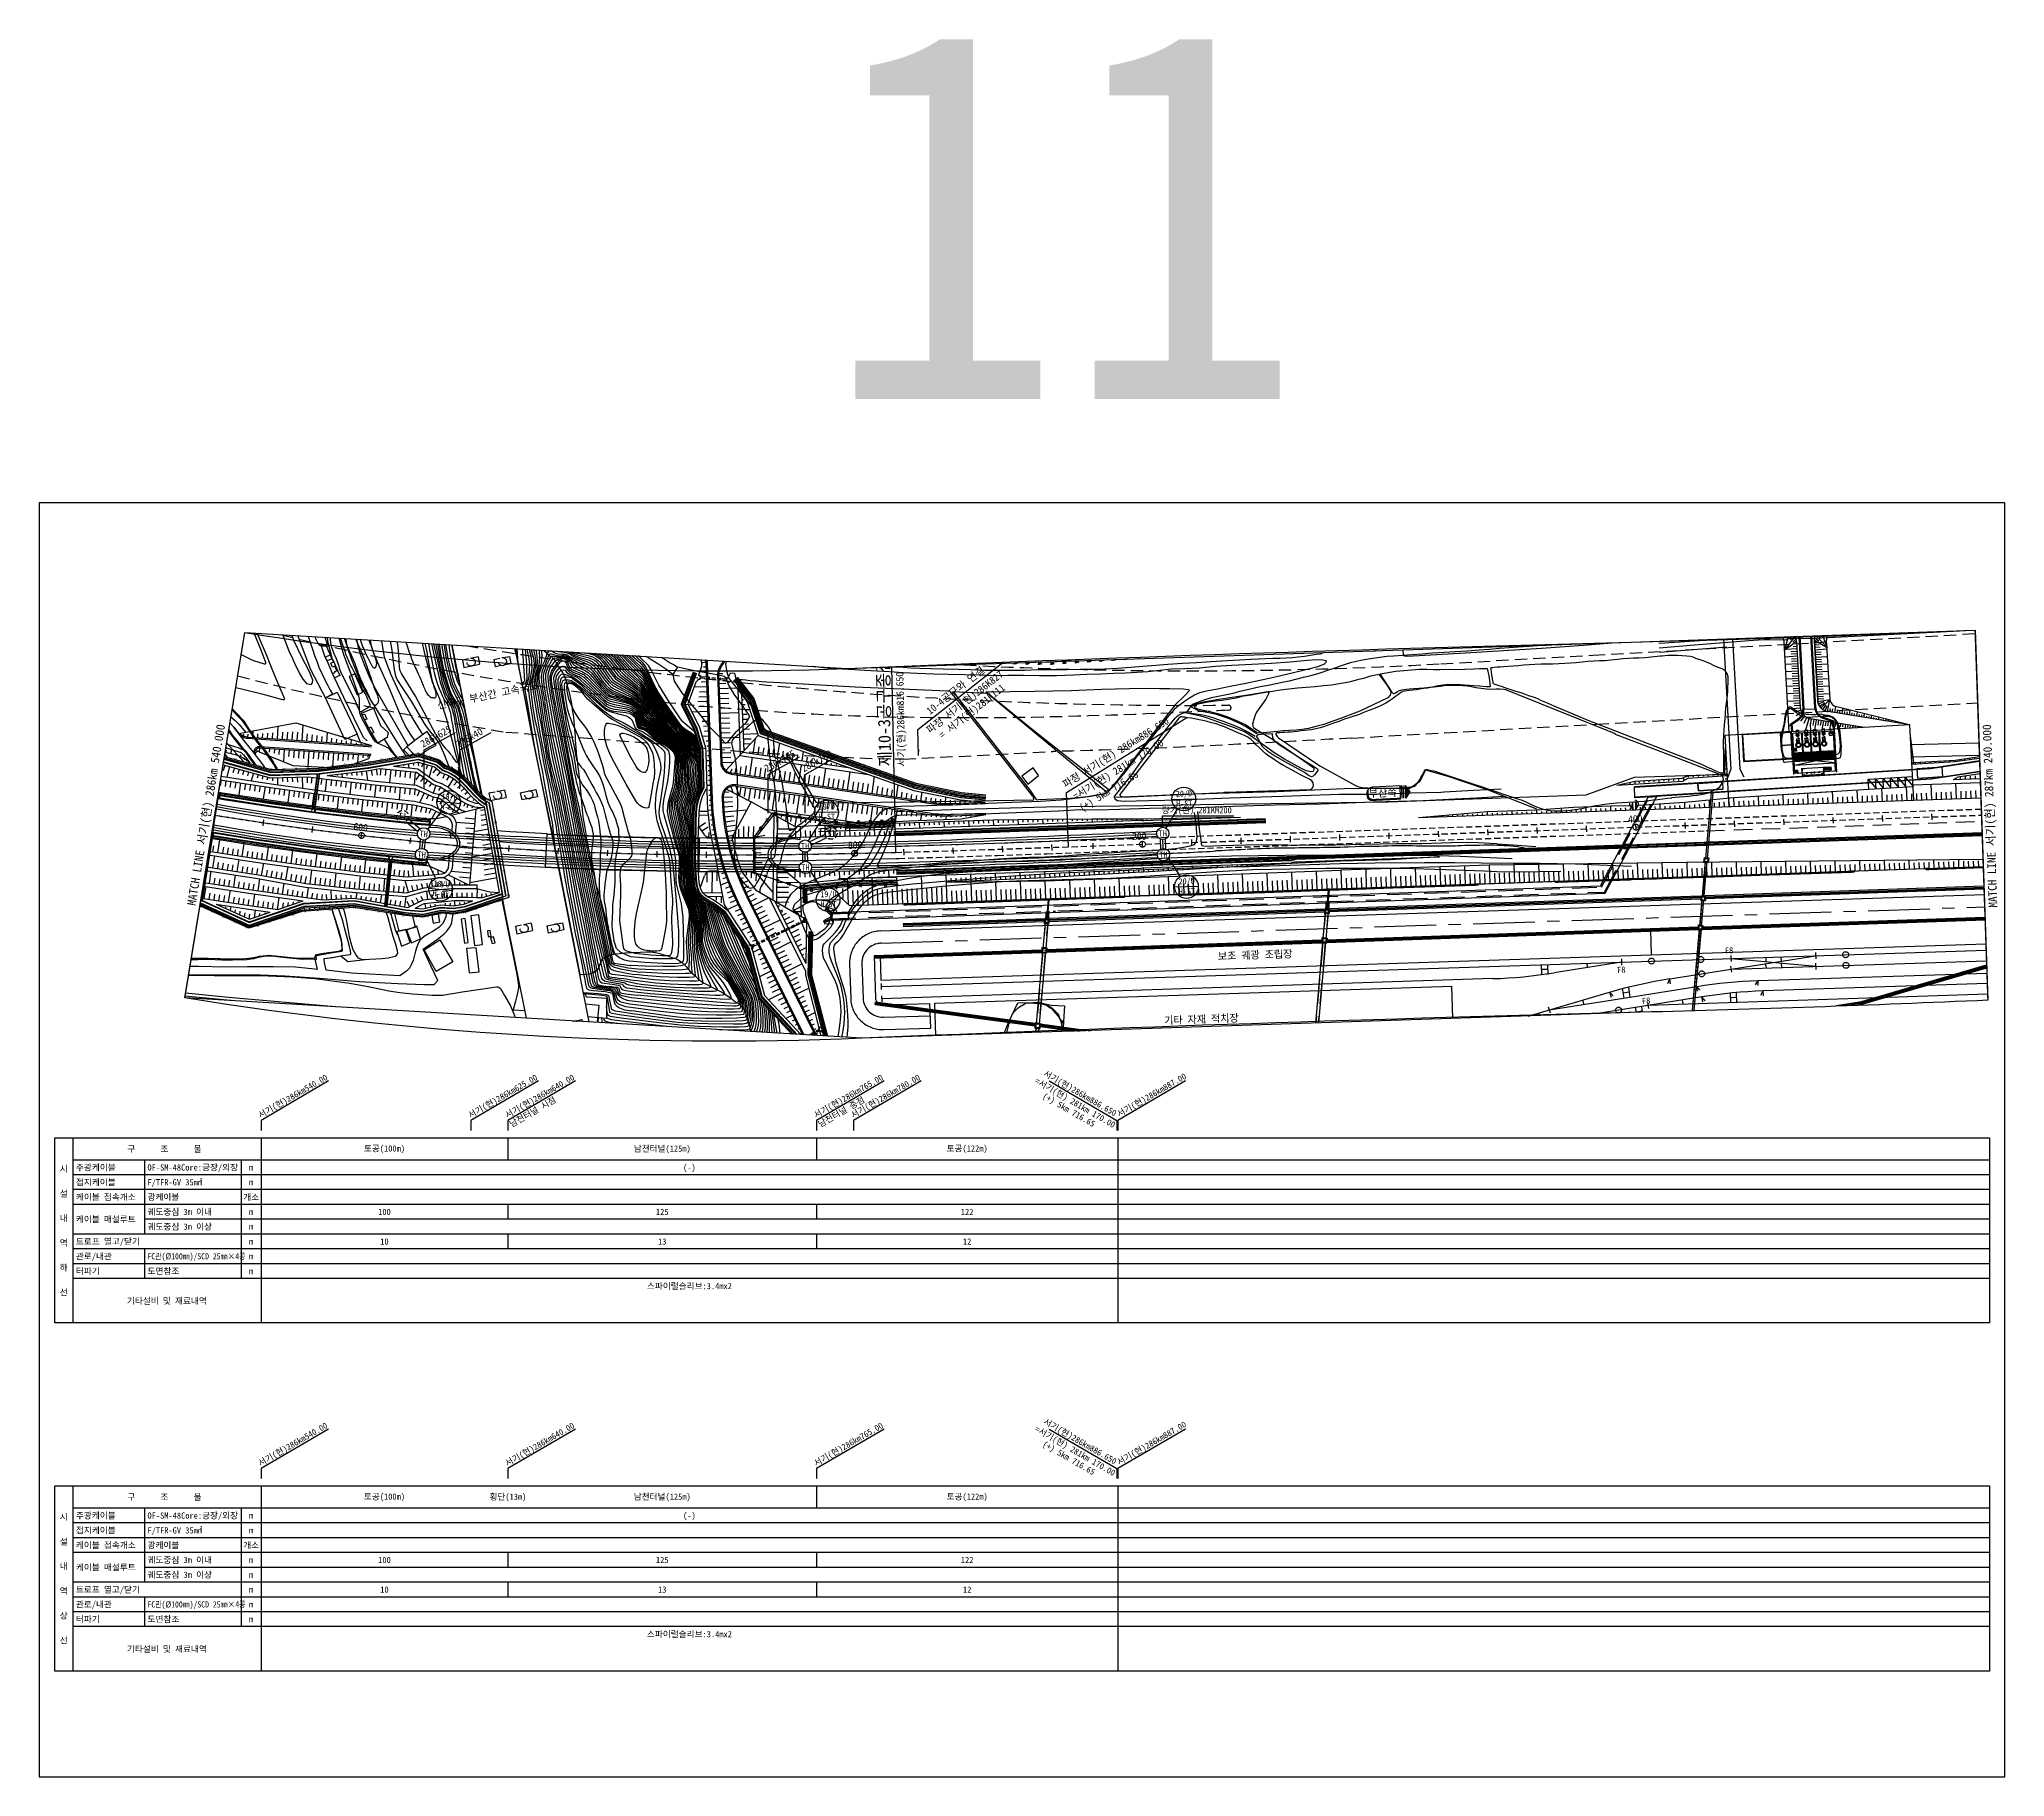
# Model space of a CAD drawing. Header units: millimetres. Extents: x 10470 to 11266, y 1103 to 1807.
import ezdxf
from ezdxf.enums import TextEntityAlignment as Align
from ezdxf.xclip import XClip

# ---------------------------------------------------------------- set-up
doc = ezdxf.new("R2010")
doc.units = ezdxf.units.MM
doc.header["$LTSCALE"] = 10
doc.header["$MEASUREMENT"] = 0
doc.header["$XCLIPFRAME"] = 2
for name, pattern in [('A-CENTR01', [2, 1.25, -0.25, 0.25, -0.25]), ('CENTER', [2, 1.25, -0.25, 0.25, -0.25]), ('CENTERX2', [4, 2.5, -0.5, 0.5, -0.5]), ('DASHED', [0.75, 0.5, -0.25]), ('DASHEDX2', [1.5, 1, -0.5]), ('HIDDEN', [0.375, 0.25, -0.125]), ('PHANTOM', [2.5, 1.25, -0.25, 0.25, -0.25, 0.25, -0.25])]:
    doc.linetypes.add(name, pattern=pattern)
for name, color, linetype in [('TN-CABL', 4, 'Continuous'), ('TN-CABL-MISC', 3, 'Continuous'), ('TN-LEAL', 1, 'Continuous'), ('TN-LEAT', 3, 'Continuous'), ('TN-MACL', 6, 'A-CENTR01'), ('TN-MACT', 6, 'Continuous'), ('TN-MANH', 4, 'Continuous'), ('TT-TABL-LIN1', 4, 'Continuous'), ('TT-TABL-LIN2', 1, 'Continuous'), ('TT-TABL-TEX1', 6, 'Continuous'), ('TT-TABL-TEX2', 3, 'Continuous'), ('TZ-BASE', 253, 'Continuous'), ('TZ-CABL', 4, 'Continuous'), ('TZ-LEAL', 1, 'Continuous'), ('TZ-LEAT', 3, 'Continuous')]:
    doc.layers.add(name, color=color, linetype=linetype)
doc.layers.add('TX-PAPR', color=2, linetype='Continuous', plot=False)
doc.styles.add('GR', font='GulimChe.ttf')
doc.styles.get("Standard").update_dxf_attribs({"font": 'GulimChe.ttf'})
doc.styles.add('SYMBTEXT', font='GulimChe.ttf')
doc.styles.add('굴림체', font='GulimChe.ttf')
doc.linetypes.add('ZIGZAG', pattern='A,0.0001,-0.2,[131,ltypeshp.shx,S=0.2,R=0,X=-0.2,Y=0],-0.4,[131,ltypeshp.shx,S=0.2,R=180,X=0.2,Y=0],-0.2', length=0.8001)
doc.linetypes.add('우뾰족이', pattern='A,5,0,[1,JSK.shx,S=1,R=180,X=0.585786,Y=0],-0.585786', length=5.585786)
doc.linetypes.add('좌뾰족이', pattern='A,5,0,[1,JSK.shx,S=1,R=0,X=0,Y=0],-0.585786', length=5.585786)
doc.dimstyles.new('ISO-25', dxfattribs={"dimtxt": 2.5, "dimasz": 2.5, "dimexe": 1.25, "dimexo": 0.625, "dimtad": 1, "dimtxsty": 'Standard', "dimcen": 2.5, "dimadec": 0, "dimazin": 0, "dimtfac": 1, "dimtmove": 0, "dimatfit": 3, "dimfxl": 0, "dimarcsym": 0})

msp = doc.modelspace()

# ---------------------------------------------------------------- texts
at = {"layer": 'TN-LEAT'}
for s, p in [('10-4공구와 연결', (10840.94, 1543.14)), ('파정 서기(현)286K827', (10844.65, 1538.43)), ('= 서기(현)281K111', (10847.58, 1534.71))]:
    msp.add_text(s, height=3, rotation=38.22879, dxfattribs=at).set_placement(p, align=Align.MIDDLE_CENTER)
for s, p in [('파정 서기(현) 286km886.650', (10885.48, 1503.48)), (' =서기(현) 281km 170.00', (10888.04, 1497.59, 1)), ('(+) 5km 716.65', (10892.3, 1493.96, 1))]:
    msp.add_text(s, height=3, rotation=31.98264, dxfattribs=at).set_placement(p)
at = {"layer": 'TN-MACL', "ltscale": 3}
msp.add_text('MATCH LINE 서기(현) 287km 240.000', height=3.5, rotation=91.98274, dxfattribs=at).set_placement((11259.88, 1492.24), align=Align.MIDDLE_CENTER)
at = {"layer": 'TN-MACT', "linetype": 'PHANTOM'}
msp.add_text('MATCH LINE 서기(현) 286km 540.000', height=3.5, rotation=80.68816, dxfattribs=at).set_placement((10537.44, 1492.69), align=Align.MIDDLE_CENTER)
at = {"layer": 'TT-TABL-TEX2'}
msp.add_text('량기(현) 281KM200', height=2.5, dxfattribs=at).set_placement((10924.49, 1494.57), align=Align.MIDDLE_LEFT)
for s, p in [('토공(100m)', (10609.68, 1357.37)), ('남천터널(125m)', (10722.18, 1357.37)), ('토공(122m)', (10845.68, 1357.37)), ('스파이럴슬리브:3.4mx2', (10733.18, 1301.87)), ('토공(100m)', (10609.68, 1216.35)), ('횡단(13m)', (10659.68, 1216.35)), ('남천터널(125m)', (10722.18, 1216.35)), ('토공(122m)', (10845.68, 1216.35)), ('스파이럴슬리브:3.4mx2', (10733.18, 1160.85))]:
    msp.add_text(s, height=2.5, dxfattribs=at).set_placement(p, align=Align.MIDDLE)
for s, p in [('(-)', (10733.18, 1349.87)), ('100', (10609.68, 1331.87)), ('125', (10722.18, 1331.87)), ('122', (10845.68, 1331.87)), ('10', (10609.68, 1319.87)), ('13', (10722.18, 1319.87)), ('12', (10845.68, 1319.87)), ('(-)', (10733.18, 1208.85)), ('100', (10609.68, 1190.85)), ('125', (10722.18, 1190.85)), ('122', (10845.68, 1190.85)), ('10', (10609.68, 1178.85)), ('13', (10722.18, 1178.85)), ('12', (10845.68, 1178.85))]:
    msp.add_text(s, height=2.5, dxfattribs=at).set_placement(p, align=Align.MIDDLE_CENTER)
at = {"layer": 'TX-PAPR'}
msp.add_text('11', height=150, dxfattribs=at).set_placement((10884.68, 1736.18), align=Align.MIDDLE_CENTER)
at = {"layer": 'TZ-LEAT'}
for s, rotation, p in [('서기(현)286km540.00', 30, (10573.18, 1377.66)), ('서기(현)286km625.00', 30, (10658.18, 1377.66)), ('서기(현)286km640.00', 30, (10673.18, 1377.66)), ('서기(현)286km765.00', 30, (10798.18, 1377.66)), ('서기(현)286km780.00', 30, (10813.18, 1377.66)), (' =서기(현) 281km 170.00', 330, (10888.08, 1375.43)), ('서기(현)286km886.650', 330, (10890.78, 1378.87)), ('서기(현)286km887.00', 30, (10920.98, 1378.13)), ('(+) 5km 716.65', 330, (10886.26, 1372.09)), ('서기(현)286km540.00', 30, (10573.18, 1236.64)), ('서기(현)286km640.00', 30, (10673.18, 1236.64)), ('서기(현)286km765.00', 30, (10798.18, 1236.64)), (' =서기(현) 281km 170.00', 330, (10888.08, 1234.41)), ('서기(현)286km886.650', 330, (10890.78, 1237.84)), ('서기(현)286km887.00', 30, (10920.98, 1237.11)), ('(+) 5km 716.65', 330, (10886.26, 1231.07))]:
    msp.add_text(s, height=2.5, rotation=rotation, dxfattribs=at).set_placement(p, align=Align.CENTER)
for s, p in [('남천터널 시점', (10661.23, 1366.07)), ('남천터널 종점', (10786.23, 1366.07))]:
    msp.add_text(s, height=2.5, rotation=30, dxfattribs=at).set_placement(p)

# ---------------------------------------------------------------- blocks, each defined once
blk = doc.blocks.new('AZ080')
at = {"color": 0}
for points in [[(-0.69, -1), (-0.34, 0)], [(-0.34, -1), (0, 0)], [(0, -1), (-0.34, 0)], [(0.34, -1), (0, 0)], [(0, -1), (0.34, 0)], [(0.69, -1), (0.34, 0)]]:
    blk.add_lwpolyline(points, dxfattribs=at)
blk = doc.blocks.new('AZ0801')
at = {"color": 0}
blk.add_arc((0, 0), 0.5, 180, 0, dxfattribs=at)
blk = doc.blocks.new('skr')
at = {"color": 0, "lineweight": -3, "ltscale": 5}
for points, const_width in [([(-0.5, 0.5), (0.5, 0.5)], 0.2), ([(0, 0.5), (0, -0.5)], 0.2), ([(10, 0), (9, -0.5), (7, 0.5), (5, -0.5), (3, 0.5), (1, -0.5), (0, 0)], 0.13), ([(-0.5, -0.5), (0.5, -0.5)], 0.2)]:
    blk.add_lwpolyline(points, dxfattribs=dict(at, const_width=const_width))
blk = doc.blocks.new('cjf1')
at = {"color": 0, "lineweight": -3, "ltscale": 5, "const_width": 0.13}
blk.add_lwpolyline([(0.5, 0, 1), (-0.5, 0, 1)], format="xyb", close=True, dxfattribs=at)
blk = doc.blocks.new('cjf2')
at = {"color": 0, "lineweight": -3, "ltscale": 5, "const_width": 0.13}
for points in [[(0.5, 0.5), (-0.5, -0.5)], [(-0.5, 0.5), (0.5, -0.5)]]:
    blk.add_lwpolyline(points, dxfattribs=at)
blk = doc.blocks.new('A$C1FAD5994')
at = {"color": 0}
for p, q in [((0, 53.09), (-0.98, 49.8)), ((-0.98, 49.8), (0, 50.31)), ((0, 0), (0, 53.09)), ((0, 53.09), (0.98, 49.8)), ((0.98, 49.8), (0, 50.31)), ((0, 40.2), (-1.34, 29.78)), ((0, 40.33), (0, 11.44)), ((1.34, 29.78), (0, 40.2)), ((-7.09, 33.64), (-3.23, 27.89)), ((-1.34, 29.78), (-7.09, 33.64)), ((-7.09, 33.64), (7.09, 19.45)), ((-7.09, 19.45), (7.09, 33.64)), ((7.09, 33.64), (1.34, 29.78)), ((3.23, 27.89), (7.09, 33.64)), ((-16.85, 26.55), (16.85, 26.55)), ((-3.23, 27.89), (-13.65, 26.55)), ((-13.65, 26.55), (-3.23, 25.21)), ((-3.23, 25.21), (-7.09, 19.45)), ((13.65, 26.55), (3.23, 27.89)), ((3.23, 25.21), (13.65, 26.55)), ((7.09, 19.45), (3.23, 25.21)), ((-7.09, 19.45), (-1.34, 23.31)), ((-1.34, 23.31), (0, 12.89)), ((0, 12.89), (1.34, 23.31)), ((1.34, 23.31), (7.09, 19.45))]:
    blk.add_line(p, q, dxfattribs=at)
for points in [[(-0.98, 49.8), (0, 53.09), (0, 50.31)], [(0, 40.2), (0, 26.55), (-1.34, 29.78)], [(-7.09, 33.64), (0, 26.55), (-3.23, 27.89)], [(0, 26.55), (1.34, 29.78), (7.09, 33.64)], [(-13.65, 26.55), (0, 26.55), (-3.23, 25.21)], [(-7.09, 19.45), (0, 26.55), (-1.34, 23.31)], [(0, 26.55), (3.23, 27.89), (13.65, 26.55)], [(0, 26.55), (3.23, 25.21), (7.09, 19.45)], [(0, 26.55), (1.34, 23.31), (0, 12.89)], [(0, 26.55), (1.34, 23.31), (0, 12.89), (0, 26.55)]]:
    blk.add_solid(points, dxfattribs=at)
at = {"color": 0, "style": '굴림체'}
blk.add_text('N', height=4.27, dxfattribs=at).set_placement((-1.59, 53.88))
blk = doc.blocks.new('A$C23B842BC')
at = {"color": 0, "ltscale": 10, "flags": 128}
for points in [[(-13.97, 7.24, -0.414214), (-14.28, 9.83)], [(-13.97, 7.24, -0.414214), (-14.28, 9.83)], [(-12.91, 11.06, -0.414214), (-10.32, 11.37), (-1.6, 4.54), (-4.79, 0.47), (-13.5, 7.3, -0.414214), (-13.82, 9.89), (-12.91, 11.06)], [(-12.91, 11.06, -0.414214), (-10.32, 11.37), (-1.6, 4.54), (-4.79, 0.47), (-13.5, 7.3, -0.414214), (-13.82, 9.89), (-12.91, 11.06)], [(-13.32, 11.07, -0.267231), (-11.61, 11.76)], [(-13.32, 11.07, -0.267231), (-11.61, 11.76)]]:
    blk.add_lwpolyline(points, format="xyb", dxfattribs=at)
for points in [[(-14.57, 8.09), (-14.67, 8.87)], [(-14.57, 8.09), (-14.67, 8.87)], [(-14.64, 8.34), (-14.67, 8.61)], [(-14.64, 8.34), (-14.67, 8.61)], [(-14.52, 7.95), (-14.65, 9.01)], [(-14.52, 7.95), (-14.65, 9.01)], [(-14.47, 7.85), (-14.62, 9.13)], [(-14.47, 7.85), (-14.62, 9.13)], [(-14.42, 7.76), (-14.6, 9.22)], [(-14.42, 7.76), (-14.6, 9.22)], [(-14.37, 7.69), (-14.57, 9.3)], [(-14.37, 7.69), (-14.57, 9.3)], [(-14.33, 7.62), (-14.54, 9.38)], [(-14.33, 7.62), (-14.54, 9.38)], [(-14.29, 7.56), (-14.51, 9.45)], [(-14.29, 7.56), (-14.51, 9.45)], [(-14.24, 7.51), (-14.48, 9.51)], [(-14.24, 7.51), (-14.48, 9.51)], [(-14.2, 7.46), (-14.45, 9.57)], [(-14.2, 7.46), (-14.45, 9.57)], [(-14.16, 7.41), (-14.42, 9.62)], [(-14.16, 7.41), (-14.42, 9.62)], [(-14.11, 7.37), (-14.39, 9.68)], [(-14.11, 7.37), (-14.39, 9.68)], [(-14.07, 7.33), (-14.36, 9.72)], [(-14.07, 7.33), (-14.36, 9.72)], [(-14.21, 8.79), (-14.33, 9.77)], [(-14.21, 8.79), (-14.33, 9.77)], [(-14.2, 8.98), (-14.3, 9.81)], [(-14.2, 8.98), (-14.3, 9.81)], [(-14.28, 9.83), (-13.32, 11.07)], [(-14.28, 9.83), (-13.32, 11.07)], [(-14.18, 9.11), (-14.27, 9.85)], [(-14.18, 9.11), (-14.27, 9.85)], [(-14.15, 9.22), (-14.23, 9.9)], [(-14.15, 9.22), (-14.23, 9.9)], [(-14.13, 9.31), (-14.2, 9.94)], [(-14.13, 9.31), (-14.2, 9.94)], [(-14.1, 9.39), (-14.17, 9.98)], [(-14.1, 9.39), (-14.17, 9.98)], [(-14.03, 7.29), (-14.15, 8.28)], [(-14.03, 7.29), (-14.15, 8.28)], [(-14.07, 9.46), (-14.14, 10.02)], [(-14.07, 9.46), (-14.14, 10.02)], [(-14.04, 9.53), (-14.1, 10.06)], [(-14.04, 9.53), (-14.1, 10.06)], [(-13.99, 7.26), (-14.09, 8.1)], [(-13.99, 7.26), (-14.09, 8.1)], [(-14.01, 9.59), (-14.07, 10.1)], [(-14.01, 9.59), (-14.07, 10.1)], [(-13.98, 9.65), (-14.04, 10.14)], [(-13.98, 9.65), (-14.04, 10.14)], [(-13.95, 7.23), (-14.04, 7.97)], [(-13.95, 7.23), (-14.04, 7.97)], [(-13.95, 9.7), (-14.01, 10.18)], [(-13.95, 9.7), (-14.01, 10.18)], [(-13.92, 9.75), (-13.98, 10.22)], [(-13.92, 9.75), (-13.98, 10.22)], [(-13.89, 9.8), (-13.94, 10.27)], [(-13.89, 9.8), (-13.94, 10.27)], [(-13.86, 9.84), (-13.91, 10.31)], [(-13.86, 9.84), (-13.91, 10.31)], [(-13.82, 9.89), (-13.88, 10.35)], [(-13.82, 9.89), (-13.88, 10.35)], [(-13.79, 9.93), (-13.85, 10.39)], [(-13.79, 9.93), (-13.85, 10.39)], [(-13.76, 9.97), (-13.81, 10.43)], [(-13.76, 9.97), (-13.81, 10.43)], [(-13.73, 10.01), (-13.78, 10.47)], [(-13.73, 10.01), (-13.78, 10.47)], [(-13.69, 10.05), (-13.75, 10.51)], [(-13.69, 10.05), (-13.75, 10.51)], [(-13.66, 10.09), (-13.72, 10.55)], [(-13.66, 10.09), (-13.72, 10.55)], [(-13.63, 10.13), (-13.69, 10.59)], [(-13.63, 10.13), (-13.69, 10.59)], [(-13.6, 10.17), (-13.65, 10.63)], [(-13.6, 10.17), (-13.65, 10.63)], [(-13.57, 10.22), (-13.62, 10.68)], [(-13.57, 10.22), (-13.62, 10.68)], [(-13.53, 10.26), (-13.59, 10.72)], [(-13.53, 10.26), (-13.59, 10.72)], [(-13.5, 10.3), (-13.56, 10.76)], [(-13.5, 10.3), (-13.56, 10.76)], [(-13.47, 10.34), (-13.52, 10.8)], [(-13.47, 10.34), (-13.52, 10.8)], [(-13.44, 10.38), (-13.49, 10.84)], [(-13.44, 10.38), (-13.49, 10.84)], [(-13.4, 10.42), (-13.46, 10.88)], [(-13.4, 10.42), (-13.46, 10.88)], [(-13.37, 10.46), (-13.43, 10.92)], [(-13.37, 10.46), (-13.43, 10.92)], [(-13.34, 10.5), (-13.4, 10.96)], [(-13.34, 10.5), (-13.4, 10.96)], [(-13.31, 10.54), (-13.36, 11)], [(-13.31, 10.54), (-13.36, 11)], [(-13.28, 10.59), (-13.33, 11.05)], [(-13.28, 10.59), (-13.33, 11.05)], [(-13.24, 10.63), (-13.3, 11.09)], [(-13.24, 10.63), (-13.3, 11.09)], [(-13.21, 10.67), (-13.27, 11.13)], [(-13.21, 10.67), (-13.27, 11.13)], [(-13.18, 10.71), (-13.23, 11.16)], [(-13.18, 10.71), (-13.23, 11.16)], [(-13.15, 10.75), (-13.2, 11.2)], [(-13.15, 10.75), (-13.2, 11.2)], [(-13.11, 10.79), (-13.17, 11.23)], [(-13.11, 10.79), (-13.17, 11.23)], [(-13.08, 10.83), (-13.14, 11.26)], [(-13.08, 10.83), (-13.14, 11.26)], [(-13.05, 10.87), (-13.1, 11.3)], [(-13.05, 10.87), (-13.1, 11.3)], [(-13.02, 10.91), (-13.07, 11.33)], [(-13.02, 10.91), (-13.07, 11.33)], [(-12.99, 10.96), (-13.03, 11.35)], [(-12.99, 10.96), (-13.03, 11.35)], [(-12.95, 11), (-13, 11.38)], [(-12.95, 11), (-13, 11.38)], [(-12.92, 11.04), (-12.97, 11.41)], [(-12.92, 11.04), (-12.97, 11.41)], [(-12.89, 11.08), (-12.93, 11.43)], [(-12.89, 11.08), (-12.93, 11.43)], [(-12.86, 11.12), (-12.9, 11.46)], [(-12.86, 11.12), (-12.9, 11.46)], [(-12.82, 11.15), (-12.86, 11.48)], [(-12.82, 11.15), (-12.86, 11.48)], [(-12.79, 11.19), (-12.83, 11.5)], [(-12.79, 11.19), (-12.83, 11.5)], [(-12.76, 11.22), (-12.79, 11.52)], [(-12.76, 11.22), (-12.79, 11.52)], [(-12.73, 11.26), (-12.76, 11.54)], [(-12.73, 11.26), (-12.76, 11.54)], [(-12.69, 11.29), (-12.72, 11.56)], [(-12.69, 11.29), (-12.72, 11.56)], [(-12.66, 11.32), (-12.69, 11.58)], [(-12.66, 11.32), (-12.69, 11.58)], [(-12.62, 11.34), (-12.65, 11.6)], [(-12.62, 11.34), (-12.65, 11.6)], [(-12.59, 11.37), (-12.62, 11.61)], [(-12.59, 11.37), (-12.62, 11.61)], [(-12.56, 11.4), (-12.58, 11.63)], [(-12.56, 11.4), (-12.58, 11.63)], [(-12.52, 11.42), (-12.55, 11.64)], [(-12.52, 11.42), (-12.55, 11.64)], [(-12.49, 11.45), (-12.51, 11.66)], [(-12.49, 11.45), (-12.51, 11.66)], [(-12.45, 11.47), (-12.48, 11.67)], [(-12.45, 11.47), (-12.48, 11.67)], [(-12.42, 11.49), (-12.44, 11.68)], [(-12.42, 11.49), (-12.44, 11.68)], [(-12.38, 11.51), (-12.41, 11.69)], [(-12.38, 11.51), (-12.41, 11.69)], [(-12.35, 11.53), (-12.37, 11.7)], [(-12.35, 11.53), (-12.37, 11.7)], [(-12.31, 11.55), (-12.33, 11.71)], [(-12.31, 11.55), (-12.33, 11.71)], [(-12.28, 11.57), (-12.3, 11.72)], [(-12.28, 11.57), (-12.3, 11.72)], [(-12.24, 11.58), (-12.26, 11.73)], [(-12.24, 11.58), (-12.26, 11.73)], [(-12.21, 11.6), (-12.23, 11.74)], [(-12.21, 11.6), (-12.23, 11.74)], [(-12.17, 11.62), (-12.19, 11.74)], [(-12.17, 11.62), (-12.19, 11.74)], [(-12.14, 11.63), (-12.15, 11.75)], [(-12.14, 11.63), (-12.15, 11.75)], [(-12.1, 11.64), (-12.12, 11.76)], [(-12.1, 11.64), (-12.12, 11.76)], [(-12.07, 11.66), (-12.08, 11.76)], [(-12.07, 11.66), (-12.08, 11.76)], [(-12.03, 11.67), (-12.04, 11.76)], [(-12.03, 11.67), (-12.04, 11.76)], [(-12, 11.68), (-12.01, 11.77)], [(-12, 11.68), (-12.01, 11.77)], [(-11.96, 11.69), (-11.97, 11.77)], [(-11.96, 11.69), (-11.97, 11.77)], [(-11.92, 11.7), (-11.93, 11.77)], [(-11.92, 11.7), (-11.93, 11.77)], [(-11.89, 11.71), (-11.9, 11.77)], [(-11.89, 11.71), (-11.9, 11.77)], [(-11.85, 11.72), (-11.86, 11.77)], [(-11.85, 11.72), (-11.86, 11.77)], [(-11.82, 11.73), (-11.82, 11.77)], [(-11.82, 11.73), (-11.82, 11.77)], [(-11.78, 11.73), (-11.78, 11.77)], [(-11.78, 11.73), (-11.78, 11.77)], [(-11.74, 11.74), (-11.75, 11.77)], [(-11.74, 11.74), (-11.75, 11.77)], [(-11.71, 11.75), (-11.71, 11.77)], [(-11.71, 11.75), (-11.71, 11.77)], [(-11.67, 11.75), (-11.67, 11.76)], [(-11.67, 11.75), (-11.67, 11.76)], [(-11.63, 11.75), (-11.63, 11.76)], [(-11.63, 11.75), (-11.63, 11.76)], [(-13.91, 7.2), (-13.99, 7.88)], [(-13.91, 7.2), (-13.99, 7.88)], [(-4.79, 0.47), (-4.99, 0.21), (-13.97, 7.24)], [(-4.79, 0.47), (-4.99, 0.21), (-13.97, 7.24)], [(-13.87, 7.16), (-13.94, 7.79)], [(-13.87, 7.16), (-13.94, 7.79)], [(-13.82, 7.13), (-13.9, 7.72)], [(-13.82, 7.13), (-13.9, 7.72)], [(-13.78, 7.1), (-13.85, 7.66)], [(-13.78, 7.1), (-13.85, 7.66)], [(-13.74, 7.07), (-13.81, 7.6)], [(-13.74, 7.07), (-13.81, 7.6)], [(-13.7, 7.03), (-13.76, 7.55)], [(-13.7, 7.03), (-13.76, 7.55)], [(-13.66, 7), (-13.72, 7.5)], [(-13.66, 7), (-13.72, 7.5)], [(-13.62, 6.97), (-13.68, 7.46)], [(-13.62, 6.97), (-13.68, 7.46)], [(-13.58, 6.94), (-13.64, 7.42)], [(-13.58, 6.94), (-13.64, 7.42)], [(-13.54, 6.91), (-13.59, 7.38)], [(-13.54, 6.91), (-13.59, 7.38)], [(-13.5, 6.87), (-13.55, 7.34)], [(-13.5, 6.87), (-13.55, 7.34)], [(-13.45, 6.84), (-13.51, 7.31)], [(-13.45, 6.84), (-13.51, 7.31)], [(-13.41, 6.81), (-13.47, 7.28)], [(-13.41, 6.81), (-13.47, 7.28)], [(-13.37, 6.78), (-13.43, 7.24)], [(-13.37, 6.78), (-13.43, 7.24)], [(-13.33, 6.74), (-13.39, 7.21)], [(-13.33, 6.74), (-13.39, 7.21)], [(-13.29, 6.71), (-13.35, 7.18)], [(-13.29, 6.71), (-13.35, 7.18)], [(-13.25, 6.68), (-13.31, 7.15)], [(-13.25, 6.68), (-13.31, 7.15)], [(-13.21, 6.65), (-13.26, 7.11)], [(-13.21, 6.65), (-13.26, 7.11)], [(-13.17, 6.62), (-13.22, 7.08)], [(-13.17, 6.62), (-13.22, 7.08)], [(-13.13, 6.58), (-13.18, 7.05)], [(-13.13, 6.58), (-13.18, 7.05)], [(-13.08, 6.55), (-13.14, 7.02)], [(-13.08, 6.55), (-13.14, 7.02)], [(-13.04, 6.52), (-13.1, 6.99)], [(-13.04, 6.52), (-13.1, 6.99)], [(-13, 6.49), (-13.06, 6.95)], [(-13, 6.49), (-13.06, 6.95)], [(-12.96, 6.45), (-13.02, 6.92)], [(-12.96, 6.45), (-13.02, 6.92)], [(-12.92, 6.42), (-12.98, 6.89)], [(-12.92, 6.42), (-12.98, 6.89)], [(-12.88, 6.39), (-12.94, 6.86)], [(-12.88, 6.39), (-12.94, 6.86)], [(-12.84, 6.36), (-12.89, 6.82)], [(-12.84, 6.36), (-12.89, 6.82)], [(-12.8, 6.33), (-12.85, 6.79)], [(-12.8, 6.33), (-12.85, 6.79)], [(-12.76, 6.29), (-12.81, 6.76)], [(-12.76, 6.29), (-12.81, 6.76)], [(-12.71, 6.26), (-12.77, 6.73)], [(-12.71, 6.26), (-12.77, 6.73)], [(-12.67, 6.23), (-12.73, 6.7)], [(-12.67, 6.23), (-12.73, 6.7)], [(-12.63, 6.2), (-12.69, 6.66)], [(-12.63, 6.2), (-12.69, 6.66)], [(-12.59, 6.16), (-12.65, 6.63)], [(-12.59, 6.16), (-12.65, 6.63)], [(-12.55, 6.13), (-12.61, 6.6)], [(-12.55, 6.13), (-12.61, 6.6)], [(-12.51, 6.1), (-12.57, 6.57)], [(-12.51, 6.1), (-12.57, 6.57)], [(-12.47, 6.07), (-12.52, 6.53)], [(-12.47, 6.07), (-12.52, 6.53)], [(-12.43, 6.04), (-12.48, 6.5)], [(-12.43, 6.04), (-12.48, 6.5)], [(-12.39, 6), (-12.44, 6.47)], [(-12.39, 6), (-12.44, 6.47)], [(-12.35, 5.97), (-12.4, 6.44)], [(-12.35, 5.97), (-12.4, 6.44)], [(-12.3, 5.94), (-12.36, 6.41)], [(-12.3, 5.94), (-12.36, 6.41)], [(-12.26, 5.91), (-12.32, 6.37)], [(-12.26, 5.91), (-12.32, 6.37)], [(-12.22, 5.87), (-12.28, 6.34)], [(-12.22, 5.87), (-12.28, 6.34)], [(-12.18, 5.84), (-12.24, 6.31)], [(-12.18, 5.84), (-12.24, 6.31)], [(-12.14, 5.81), (-12.2, 6.28)], [(-12.14, 5.81), (-12.2, 6.28)], [(-12.1, 5.78), (-12.16, 6.24)], [(-12.1, 5.78), (-12.16, 6.24)], [(-12.06, 5.75), (-12.11, 6.21)], [(-12.06, 5.75), (-12.11, 6.21)], [(-12.02, 5.71), (-12.07, 6.18)], [(-12.02, 5.71), (-12.07, 6.18)], [(-11.98, 5.68), (-12.03, 6.15)], [(-11.98, 5.68), (-12.03, 6.15)], [(-11.93, 5.65), (-11.99, 6.12)], [(-11.93, 5.65), (-11.99, 6.12)], [(-11.89, 5.62), (-11.95, 6.08)], [(-11.89, 5.62), (-11.95, 6.08)], [(-11.85, 5.59), (-11.91, 6.05)], [(-11.85, 5.59), (-11.91, 6.05)], [(-11.81, 5.55), (-11.87, 6.02)], [(-11.81, 5.55), (-11.87, 6.02)], [(-11.77, 5.52), (-11.83, 5.99)], [(-11.77, 5.52), (-11.83, 5.99)], [(-11.73, 5.49), (-11.79, 5.95)], [(-11.73, 5.49), (-11.79, 5.95)], [(-11.69, 5.46), (-11.74, 5.92)], [(-11.69, 5.46), (-11.74, 5.92)], [(-11.65, 5.42), (-11.7, 5.89)], [(-11.65, 5.42), (-11.7, 5.89)], [(-11.61, 5.39), (-11.66, 5.86)], [(-11.61, 5.39), (-11.66, 5.86)], [(-11.56, 5.36), (-11.62, 5.83)], [(-11.56, 5.36), (-11.62, 5.83)], [(-11.52, 5.33), (-11.58, 5.79)], [(-11.52, 5.33), (-11.58, 5.79)], [(-11.48, 5.3), (-11.54, 5.76)], [(-11.48, 5.3), (-11.54, 5.76)], [(-11.44, 5.26), (-11.5, 5.73)], [(-11.44, 5.26), (-11.5, 5.73)], [(-11.4, 5.23), (-11.46, 5.7)], [(-11.4, 5.23), (-11.46, 5.7)], [(-11.36, 5.2), (-11.42, 5.66)], [(-11.36, 5.2), (-11.42, 5.66)], [(-11.32, 5.17), (-11.37, 5.63)], [(-11.32, 5.17), (-11.37, 5.63)], [(-11.28, 5.13), (-11.33, 5.6)], [(-11.28, 5.13), (-11.33, 5.6)], [(-11.24, 5.1), (-11.29, 5.57)], [(-11.24, 5.1), (-11.29, 5.57)], [(-11.19, 5.07), (-11.25, 5.54)], [(-11.19, 5.07), (-11.25, 5.54)], [(-11.15, 5.04), (-11.21, 5.5)], [(-11.15, 5.04), (-11.21, 5.5)], [(-11.11, 5.01), (-11.17, 5.47)], [(-11.11, 5.01), (-11.17, 5.47)], [(-11.07, 4.97), (-11.13, 5.44)], [(-11.07, 4.97), (-11.13, 5.44)], [(-11.03, 4.94), (-11.09, 5.41)], [(-11.03, 4.94), (-11.09, 5.41)], [(-10.99, 4.91), (-11.05, 5.38)], [(-10.99, 4.91), (-11.05, 5.38)], [(-10.95, 4.88), (-11, 5.34)], [(-10.95, 4.88), (-11, 5.34)], [(-10.91, 4.84), (-10.96, 5.31)], [(-10.91, 4.84), (-10.96, 5.31)], [(-10.87, 4.81), (-10.92, 5.28)], [(-10.87, 4.81), (-10.92, 5.28)], [(-10.82, 4.78), (-10.88, 5.25)], [(-10.82, 4.78), (-10.88, 5.25)], [(-10.78, 4.75), (-10.84, 5.21)], [(-10.78, 4.75), (-10.84, 5.21)], [(-10.74, 4.72), (-10.8, 5.18)], [(-10.74, 4.72), (-10.8, 5.18)], [(-10.7, 4.68), (-10.76, 5.15)], [(-10.7, 4.68), (-10.76, 5.15)], [(-10.66, 4.65), (-10.72, 5.12)], [(-10.66, 4.65), (-10.72, 5.12)], [(-10.62, 4.62), (-10.68, 5.09)], [(-10.62, 4.62), (-10.68, 5.09)], [(-10.58, 4.59), (-10.63, 5.05)], [(-10.58, 4.59), (-10.63, 5.05)], [(-10.54, 4.55), (-10.59, 5.02)], [(-10.54, 4.55), (-10.59, 5.02)], [(-10.5, 4.52), (-10.55, 4.99)], [(-10.5, 4.52), (-10.55, 4.99)], [(-10.46, 4.49), (-10.51, 4.96)], [(-10.46, 4.49), (-10.51, 4.96)], [(-10.41, 4.46), (-10.47, 4.92)], [(-10.41, 4.46), (-10.47, 4.92)], [(-10.37, 4.43), (-10.43, 4.89)], [(-10.37, 4.43), (-10.43, 4.89)], [(-10.33, 4.39), (-10.39, 4.86)], [(-10.33, 4.39), (-10.39, 4.86)], [(-10.29, 4.36), (-10.35, 4.83)], [(-10.29, 4.36), (-10.35, 4.83)], [(-10.25, 4.33), (-10.31, 4.8)], [(-10.25, 4.33), (-10.31, 4.8)], [(-10.21, 4.3), (-10.27, 4.76)], [(-10.21, 4.3), (-10.27, 4.76)], [(-10.17, 4.26), (-10.22, 4.73)], [(-10.17, 4.26), (-10.22, 4.73)], [(-10.13, 4.23), (-10.18, 4.7)], [(-10.13, 4.23), (-10.18, 4.7)], [(-10.09, 4.2), (-10.14, 4.67)], [(-10.09, 4.2), (-10.14, 4.67)], [(-10.04, 4.17), (-10.1, 4.63)], [(-10.04, 4.17), (-10.1, 4.63)], [(-10, 4.14), (-10.06, 4.6)], [(-10, 4.14), (-10.06, 4.6)], [(-9.96, 4.1), (-10.02, 4.57)], [(-9.96, 4.1), (-10.02, 4.57)], [(-9.92, 4.07), (-9.98, 4.54)], [(-9.92, 4.07), (-9.98, 4.54)], [(-9.88, 4.04), (-9.94, 4.51)], [(-9.88, 4.04), (-9.94, 4.51)], [(-9.84, 4.01), (-9.9, 4.47)], [(-9.84, 4.01), (-9.9, 4.47)], [(-9.8, 3.97), (-9.85, 4.44)], [(-9.8, 3.97), (-9.85, 4.44)], [(-9.76, 3.94), (-9.81, 4.41)], [(-9.76, 3.94), (-9.81, 4.41)], [(-9.72, 3.91), (-9.77, 4.38)], [(-9.72, 3.91), (-9.77, 4.38)], [(-9.67, 3.88), (-9.73, 4.34)], [(-9.67, 3.88), (-9.73, 4.34)], [(-9.63, 3.85), (-9.69, 4.31)], [(-9.63, 3.85), (-9.69, 4.31)], [(-9.59, 3.81), (-9.65, 4.28)], [(-9.59, 3.81), (-9.65, 4.28)], [(-9.55, 3.78), (-9.61, 4.25)], [(-9.55, 3.78), (-9.61, 4.25)], [(-9.51, 3.75), (-9.57, 4.22)], [(-9.51, 3.75), (-9.57, 4.22)], [(-9.47, 3.72), (-9.53, 4.18)], [(-9.47, 3.72), (-9.53, 4.18)], [(-9.43, 3.69), (-9.48, 4.15)], [(-9.43, 3.69), (-9.48, 4.15)], [(-9.39, 3.65), (-9.44, 4.12)], [(-9.39, 3.65), (-9.44, 4.12)], [(-9.35, 3.62), (-9.4, 4.09)], [(-9.35, 3.62), (-9.4, 4.09)], [(-9.3, 3.59), (-9.36, 4.05)], [(-9.3, 3.59), (-9.36, 4.05)], [(-9.26, 3.56), (-9.32, 4.02)], [(-9.26, 3.56), (-9.32, 4.02)], [(-9.22, 3.52), (-9.28, 3.99)], [(-9.22, 3.52), (-9.28, 3.99)], [(-9.18, 3.49), (-9.24, 3.96)], [(-9.18, 3.49), (-9.24, 3.96)], [(-9.14, 3.46), (-9.2, 3.93)], [(-9.14, 3.46), (-9.2, 3.93)], [(-9.1, 3.43), (-9.16, 3.89)], [(-9.1, 3.43), (-9.16, 3.89)], [(-9.06, 3.4), (-9.11, 3.86)], [(-9.06, 3.4), (-9.11, 3.86)], [(-9.02, 3.36), (-9.07, 3.83)], [(-9.02, 3.36), (-9.07, 3.83)], [(-8.98, 3.33), (-9.03, 3.8)], [(-8.98, 3.33), (-9.03, 3.8)], [(-8.94, 3.3), (-8.99, 3.77)], [(-8.94, 3.3), (-8.99, 3.77)], [(-8.89, 3.27), (-8.95, 3.73)], [(-8.89, 3.27), (-8.95, 3.73)], [(-8.85, 3.23), (-8.91, 3.7)], [(-8.85, 3.23), (-8.91, 3.7)], [(-8.81, 3.2), (-8.87, 3.67)], [(-8.81, 3.2), (-8.87, 3.67)], [(-8.77, 3.17), (-8.83, 3.64)], [(-8.77, 3.17), (-8.83, 3.64)], [(-8.73, 3.14), (-8.79, 3.6)], [(-8.73, 3.14), (-8.79, 3.6)], [(-8.69, 3.11), (-8.75, 3.57)], [(-8.69, 3.11), (-8.75, 3.57)], [(-8.65, 3.07), (-8.7, 3.54)], [(-8.65, 3.07), (-8.7, 3.54)], [(-8.61, 3.04), (-8.66, 3.51)], [(-8.61, 3.04), (-8.66, 3.51)], [(-8.57, 3.01), (-8.62, 3.48)], [(-8.57, 3.01), (-8.62, 3.48)], [(-8.52, 2.98), (-8.58, 3.44)], [(-8.52, 2.98), (-8.58, 3.44)], [(-8.48, 2.94), (-8.54, 3.41)], [(-8.48, 2.94), (-8.54, 3.41)], [(-8.44, 2.91), (-8.5, 3.38)], [(-8.44, 2.91), (-8.5, 3.38)], [(-8.4, 2.88), (-8.46, 3.35)], [(-8.4, 2.88), (-8.46, 3.35)], [(-8.36, 2.85), (-8.42, 3.31)], [(-8.36, 2.85), (-8.42, 3.31)], [(-8.32, 2.82), (-8.38, 3.28)], [(-8.32, 2.82), (-8.38, 3.28)], [(-8.28, 2.78), (-8.33, 3.25)], [(-8.28, 2.78), (-8.33, 3.25)], [(-8.24, 2.75), (-8.29, 3.22)], [(-8.24, 2.75), (-8.29, 3.22)], [(-8.2, 2.72), (-8.25, 3.19)], [(-8.2, 2.72), (-8.25, 3.19)], [(-8.15, 2.69), (-8.21, 3.15)], [(-8.15, 2.69), (-8.21, 3.15)], [(-8.11, 2.65), (-8.17, 3.12)], [(-8.11, 2.65), (-8.17, 3.12)], [(-8.07, 2.62), (-8.13, 3.09)], [(-8.07, 2.62), (-8.13, 3.09)], [(-8.03, 2.59), (-8.09, 3.06)], [(-8.03, 2.59), (-8.09, 3.06)], [(-7.99, 2.56), (-8.05, 3.02)], [(-7.99, 2.56), (-8.05, 3.02)], [(-7.95, 2.53), (-8.01, 2.99)], [(-7.95, 2.53), (-8.01, 2.99)], [(-7.91, 2.49), (-7.96, 2.96)], [(-7.91, 2.49), (-7.96, 2.96)], [(-7.87, 2.46), (-7.92, 2.93)], [(-7.87, 2.46), (-7.92, 2.93)], [(-7.83, 2.43), (-7.88, 2.9)], [(-7.83, 2.43), (-7.88, 2.9)], [(-7.78, 2.4), (-7.84, 2.86)], [(-7.78, 2.4), (-7.84, 2.86)], [(-7.74, 2.36), (-7.8, 2.83)], [(-7.74, 2.36), (-7.8, 2.83)], [(-7.7, 2.33), (-7.76, 2.8)], [(-7.7, 2.33), (-7.76, 2.8)], [(-7.66, 2.3), (-7.72, 2.77)], [(-7.66, 2.3), (-7.72, 2.77)], [(-7.62, 2.27), (-7.68, 2.73)], [(-7.62, 2.27), (-7.68, 2.73)], [(-7.58, 2.24), (-7.64, 2.7)], [(-7.58, 2.24), (-7.64, 2.7)], [(-7.54, 2.2), (-7.59, 2.67)], [(-7.54, 2.2), (-7.59, 2.67)], [(-7.5, 2.17), (-7.55, 2.64)], [(-7.5, 2.17), (-7.55, 2.64)], [(-7.46, 2.14), (-7.51, 2.61)], [(-7.46, 2.14), (-7.51, 2.61)], [(-7.42, 2.11), (-7.47, 2.57)], [(-7.42, 2.11), (-7.47, 2.57)], [(-7.37, 2.08), (-7.43, 2.54)], [(-7.37, 2.08), (-7.43, 2.54)], [(-7.33, 2.04), (-7.39, 2.51)], [(-7.33, 2.04), (-7.39, 2.51)], [(-7.29, 2.01), (-7.35, 2.48)], [(-7.29, 2.01), (-7.35, 2.48)], [(-7.25, 1.98), (-7.31, 2.44)], [(-7.25, 1.98), (-7.31, 2.44)], [(-7.21, 1.95), (-7.27, 2.41)], [(-7.21, 1.95), (-7.27, 2.41)], [(-7.17, 1.91), (-7.23, 2.38)], [(-7.17, 1.91), (-7.23, 2.38)], [(-7.13, 1.88), (-7.18, 2.35)], [(-7.13, 1.88), (-7.18, 2.35)], [(-7.09, 1.85), (-7.14, 2.32)], [(-7.09, 1.85), (-7.14, 2.32)], [(-7.05, 1.82), (-7.1, 2.28)], [(-7.05, 1.82), (-7.1, 2.28)], [(-7, 1.79), (-7.06, 2.25)], [(-7, 1.79), (-7.06, 2.25)], [(-6.96, 1.75), (-7.02, 2.22)], [(-6.96, 1.75), (-7.02, 2.22)], [(-6.92, 1.72), (-6.98, 2.19)], [(-6.92, 1.72), (-6.98, 2.19)], [(-6.88, 1.69), (-6.94, 2.15)], [(-6.88, 1.69), (-6.94, 2.15)], [(-6.84, 1.66), (-6.9, 2.12)], [(-6.84, 1.66), (-6.9, 2.12)], [(-6.8, 1.62), (-6.86, 2.09)], [(-6.8, 1.62), (-6.86, 2.09)], [(-6.76, 1.59), (-6.81, 2.06)], [(-6.76, 1.59), (-6.81, 2.06)], [(-6.72, 1.56), (-6.77, 2.03)], [(-6.72, 1.56), (-6.77, 2.03)], [(-6.68, 1.53), (-6.73, 1.99)], [(-6.68, 1.53), (-6.73, 1.99)], [(-6.63, 1.5), (-6.69, 1.96)], [(-6.63, 1.5), (-6.69, 1.96)], [(-6.59, 1.46), (-6.65, 1.93)], [(-6.59, 1.46), (-6.65, 1.93)], [(-6.55, 1.43), (-6.61, 1.9)], [(-6.55, 1.43), (-6.61, 1.9)], [(-6.51, 1.4), (-6.57, 1.87)], [(-6.51, 1.4), (-6.57, 1.87)], [(-6.47, 1.37), (-6.53, 1.83)], [(-6.47, 1.37), (-6.53, 1.83)], [(-6.43, 1.33), (-6.49, 1.8)], [(-6.43, 1.33), (-6.49, 1.8)], [(-6.39, 1.3), (-6.44, 1.77)], [(-6.39, 1.3), (-6.44, 1.77)], [(-6.35, 1.27), (-6.4, 1.74)], [(-6.35, 1.27), (-6.4, 1.74)], [(-6.31, 1.24), (-6.36, 1.7)], [(-6.31, 1.24), (-6.36, 1.7)], [(-6.26, 1.21), (-6.32, 1.67)], [(-6.26, 1.21), (-6.32, 1.67)], [(-6.22, 1.17), (-6.28, 1.64)], [(-6.22, 1.17), (-6.28, 1.64)], [(-6.18, 1.14), (-6.24, 1.61)], [(-6.18, 1.14), (-6.24, 1.61)], [(-6.14, 1.11), (-6.2, 1.58)], [(-6.14, 1.11), (-6.2, 1.58)], [(-6.1, 1.08), (-6.16, 1.54)], [(-6.1, 1.08), (-6.16, 1.54)], [(-6.06, 1.04), (-6.12, 1.51)], [(-6.06, 1.04), (-6.12, 1.51)], [(-6.02, 1.01), (-6.07, 1.48)], [(-6.02, 1.01), (-6.07, 1.48)], [(-5.98, 0.98), (-6.03, 1.45)], [(-5.98, 0.98), (-6.03, 1.45)], [(-5.94, 0.95), (-5.99, 1.41)], [(-5.94, 0.95), (-5.99, 1.41)], [(-5.9, 0.92), (-5.95, 1.38)], [(-5.9, 0.92), (-5.95, 1.38)], [(-5.85, 0.88), (-5.91, 1.35)], [(-5.85, 0.88), (-5.91, 1.35)], [(-5.81, 0.85), (-5.87, 1.32)], [(-5.81, 0.85), (-5.87, 1.32)], [(-5.77, 0.82), (-5.83, 1.29)], [(-5.77, 0.82), (-5.83, 1.29)], [(-5.73, 0.79), (-5.79, 1.25)], [(-5.73, 0.79), (-5.79, 1.25)], [(-5.69, 0.75), (-5.75, 1.22)], [(-5.69, 0.75), (-5.75, 1.22)], [(-5.65, 0.72), (-5.71, 1.19)], [(-5.65, 0.72), (-5.71, 1.19)], [(-5.61, 0.69), (-5.66, 1.16)], [(-5.61, 0.69), (-5.66, 1.16)], [(-5.57, 0.66), (-5.62, 1.12)], [(-5.57, 0.66), (-5.62, 1.12)], [(-5.53, 0.63), (-5.58, 1.09)], [(-5.53, 0.63), (-5.58, 1.09)], [(-5.48, 0.59), (-5.54, 1.06)], [(-5.48, 0.59), (-5.54, 1.06)], [(-5.44, 0.56), (-5.5, 1.03)], [(-5.44, 0.56), (-5.5, 1.03)], [(-5.4, 0.53), (-5.46, 1)], [(-5.4, 0.53), (-5.46, 1)], [(-5.36, 0.5), (-5.42, 0.96)], [(-5.36, 0.5), (-5.42, 0.96)], [(-5.32, 0.46), (-5.38, 0.93)], [(-5.32, 0.46), (-5.38, 0.93)], [(-5.28, 0.43), (-5.34, 0.9)], [(-5.28, 0.43), (-5.34, 0.9)], [(-5.24, 0.4), (-5.29, 0.87)], [(-5.24, 0.4), (-5.29, 0.87)], [(-5.24, 0.74), (-5.25, 0.83)], [(-5.24, 0.74), (-5.25, 0.83)], [(-5.2, 0.37), (-5.24, 0.74)], [(-5.2, 0.37), (-5.24, 0.74)], [(-5.21, 0.78), (-5.21, 0.8)], [(-5.21, 0.78), (-5.21, 0.8)], [(-5.16, 0.34), (-5.21, 0.78)], [(-5.16, 0.34), (-5.21, 0.78)], [(-5.11, 0.3), (-5.17, 0.77)], [(-5.11, 0.3), (-5.17, 0.77)], [(-5.07, 0.27), (-5.13, 0.74)], [(-5.07, 0.27), (-5.13, 0.74)], [(-5.03, 0.24), (-5.09, 0.71)], [(-5.03, 0.24), (-5.09, 0.71)], [(-4.99, 0.21), (-5.05, 0.67)], [(-4.99, 0.21), (-5.05, 0.67)], [(-4.96, 0.25), (-5.01, 0.64)], [(-4.96, 0.25), (-5.01, 0.64)], [(-4.93, 0.3), (-4.97, 0.61)], [(-4.93, 0.3), (-4.97, 0.61)], [(-4.9, 0.34), (-4.92, 0.58)], [(-4.9, 0.34), (-4.92, 0.58)], [(-4.86, 0.38), (-4.88, 0.54)], [(-4.86, 0.38), (-4.88, 0.54)], [(-4.83, 0.42), (-4.84, 0.51)], [(-4.83, 0.42), (-4.84, 0.51)], [(-4.8, 0.46), (-4.8, 0.48)], [(-4.8, 0.46), (-4.8, 0.48)], [(-4.21, 0.02), (-1.02, 4.08)], [(-4.21, 0.02), (-1.02, 4.08)], [(-3.63, -0.44), (-0.44, 3.63)], [(-3.63, -0.44), (-0.44, 3.63)], [(-3.05, -0.89), (0.14, 3.17)], [(-3.05, -0.89), (0.14, 3.17)], [(0, 0), (-3.05, -0.89)], [(0, 0), (-3.05, -0.89)], [(0.14, 3.17), (0, 0)], [(0.14, 3.17), (0, 0)]]:
    blk.add_lwpolyline(points, dxfattribs=at)
at = {"color": 0, "ltscale": 10}
blk.add_solid([(0, 0), (0.14, 3.17), (-3.05, -0.89)], dxfattribs=at)
blk.add_solid([(0, 0), (0.14, 3.17), (-3.05, -0.89)], dxfattribs=at)
at = {"color": 0, "ltscale": 10, "style": '굴림체'}
blk.add_text('부산쪽', height=3, rotation=321.90966, dxfattribs=at).set_placement((-14.11, 9.09))
blk = doc.blocks.new('JD-FGFJ5DTHFDFHDFHDFHDFH')
at = {"layer": 'TZ-BASE'}
for p, q in [((605.95, 103.5), (610.48, 103.75)), ((606.08, 103.46), (610.61, 103.72)), ((611.38, 103.8), (610.48, 103.75)), ((611.51, 103.77), (610.61, 103.72)), ((611.38, 103.8), (615.94, 104.06)), ((611.51, 103.77), (616.07, 104.03)), ((616.26, 100.49, -128.93), (616.07, 104.03, 128.93)), ((652.12, 108.68), (632.15, 107.56)), ((652.12, 108.68), (632.15, 107.56)), ((632.75, 96.91), (632.15, 107.56)), ((652.72, 98.04), (652.12, 108.68)), ((606.29, 99.83, -128.93), (606.08, 103.46, 128.93)), ((606.29, 99.83, -128.93), (606.47, 96.64, 89.18)), ((606.47, 96.64), (606.73, 92.03)), ((616.27, 100.49, -128.93), (616.45, 97.29, 90.19)), ((616.45, 97.29, 90.19), (616.71, 92.59)), ((632.99, 92.58), (632.75, 96.86)), ((652.96, 93.7), (652.72, 97.99)), ((606.73, 92.03, 38.78), (606.93, 88.49)), ((611.48, 88.74), (606.93, 88.49)), ((609.23, 88.62), (608.31, 88.57)), ((608.33, 88.32), (608.31, 88.57)), ((609.1, 88.36), (608.33, 88.32)), ((610.24, 86.62), (609.1, 88.36)), ((609.23, 88.62), (614.59, 88.92)), ((616.88, 89.05), (612.32, 88.79)), ((613.81, 86.82), (614.75, 88.68)), ((615.51, 88.97), (614.59, 88.92)), ((615.53, 88.72), (614.75, 88.68)), ((615.53, 88.72), (615.51, 88.97)), ((616.71, 92.59, 38.74), (616.91, 89.05, 0)), ((652.96, 93.7), (632.99, 92.58)), ((647.99, 93.47), (637.7, 92.89)), ((637.7, 92.89), (638.41, 80.35)), ((637.85, 92.89), (638.55, 80.51)), ((638.25, 91.15), (637.95, 91.14)), ((638.83, 80.82), (638.15, 92.91)), ((648.22, 81.35), (647.54, 93.44)), ((647.94, 91.7), (647.64, 91.68)), ((648.54, 81.07), (647.84, 93.46)), ((648.69, 80.93), (647.99, 93.47)), ((609.56, 85.13), (606.82, 84.98)), ((606.82, 84.98), (606.89, 83.73)), ((609.63, 83.88), (606.89, 83.73)), ((607.82, 85.03), (607.89, 83.78)), ((608.07, 85.05), (608.14, 83.8)), ((608.32, 85.06), (608.39, 83.81)), ((608.57, 85.07), (608.64, 83.83)), ((608.82, 85.09), (608.89, 83.84)), ((609.06, 85.1), (609.13, 83.85)), ((609.31, 85.12), (609.38, 83.87)), ((614.59, 86.67), (609.49, 86.38)), ((609.49, 86.38), (609.63, 83.88)), ((614.54, 86.61), (609.55, 86.33)), ((609.55, 86.33), (609.68, 83.94)), ((612.68, 84.05), (609.63, 83.88)), ((611.67, 84.05), (609.68, 83.94)), ((614.07, 86.84), (609.98, 86.61)), ((610.13, 83.91), (609.98, 86.61)), ((610.13, 83.91), (610.43, 83.13)), ((610.43, 83.13), (614.07, 18.53)), ((611.07, 85.97), (611.57, 85.99)), ((611.08, 85.6), (611.07, 85.97)), ((611.58, 85.61), (611.08, 85.6)), ((611.57, 85.99), (611.58, 85.61)), ((611.67, 84.05), (612.1, 76.41)), ((612.48, 86.01), (612.99, 86.03)), ((612.49, 85.64), (612.48, 86.01)), ((613, 85.65), (612.49, 85.64)), ((614.73, 84.17), (612.68, 84.05)), ((614.67, 84.22), (612.81, 84.11)), ((612.81, 84.11), (613.24, 76.49)), ((612.99, 86.03), (613, 85.65)), ((614.23, 84.14), (614.02, 83.33)), ((614.02, 83.33), (617.66, 18.73)), ((614.07, 86.84), (614.23, 84.14)), ((614.54, 86.61), (614.67, 84.22)), ((614.59, 86.67), (614.73, 84.17)), ((638.41, 80.35), (640.96, 80.49)), ((638.81, 81.17), (638.52, 81.15)), ((638.55, 80.51), (640.95, 80.64)), ((648.18, 82), (638.8, 81.47)), ((641.33, 80.96), (638.83, 80.82)), ((640.95, 80.64), (646.14, 80.93)), ((641.07, 80.61), (643.2, 42.93)), ((641.46, 80.93), (643.6, 42.96)), ((648.22, 81.35), (645.72, 81.21)), ((645.85, 81.18), (647.96, 43.66)), ((646.14, 80.93), (648.54, 81.07)), ((646.15, 80.78), (648.69, 80.93)), ((646.27, 80.9), (648.36, 43.68)), ((648.5, 81.72), (648.2, 81.7)), ((599.42, 74.45), (599.57, 74.46)), ((599.58, 74.46), (599.62, 74.37)), ((599.64, 74.37), (599.67, 74.28)), ((599.68, 74.27), (599.84, 74.28)), ((599.85, 74.29), (599.87, 74.39)), ((599.89, 74.39), (599.91, 74.48)), ((599.92, 74.49), (600.07, 74.5)), ((600.08, 74.5), (600.11, 74.4)), ((600.14, 74.41), (600.17, 74.32)), ((600.18, 74.31), (600.34, 74.32)), ((600.35, 74.33), (600.36, 74.42)), ((600.39, 74.42), (600.41, 74.52)), ((600.39, 74.42), (600.41, 74.52)), ((600.42, 74.53), (600.57, 74.54)), ((600.42, 74.53), (600.57, 74.54)), ((600.58, 74.53), (600.62, 74.44)), ((600.58, 74.53), (600.62, 74.44)), ((600.64, 74.44), (600.67, 74.35)), ((600.64, 74.44), (600.67, 74.35)), ((600.68, 74.35), (600.84, 74.36)), ((600.68, 74.35), (600.84, 74.36)), ((600.85, 74.37), (600.87, 74.46)), ((600.85, 74.37), (600.87, 74.46)), ((600.89, 74.46), (600.91, 74.56)), ((600.89, 74.46), (600.91, 74.56)), ((600.92, 74.57), (601.07, 74.58)), ((600.92, 74.57), (601.07, 74.58)), ((601.08, 74.57), (601.11, 74.48)), ((601.08, 74.57), (601.11, 74.48)), ((601.14, 74.48), (601.17, 74.39)), ((601.14, 74.48), (601.17, 74.39)), ((601.18, 74.39), (601.34, 74.4)), ((601.18, 74.39), (601.34, 74.4)), ((601.35, 74.41), (601.36, 74.5)), ((601.35, 74.41), (601.36, 74.5)), ((601.39, 74.5), (601.41, 74.6)), ((601.39, 74.5), (601.41, 74.6)), ((601.41, 74.61), (601.57, 74.62)), ((601.41, 74.61), (601.57, 74.62)), ((601.58, 74.61), (601.61, 74.52)), ((601.58, 74.61), (601.61, 74.52)), ((601.64, 74.52), (601.67, 74.43)), ((601.64, 74.52), (601.67, 74.43)), ((601.68, 74.43), (601.84, 74.44)), ((601.68, 74.43), (601.84, 74.44)), ((601.84, 74.45), (601.86, 74.54)), ((601.84, 74.45), (601.86, 74.54)), ((601.89, 74.54), (601.9, 74.64)), ((601.89, 74.54), (601.9, 74.64)), ((601.91, 74.65), (602.07, 74.66)), ((601.91, 74.65), (602.07, 74.66)), ((602.08, 74.65), (602.11, 74.56)), ((602.08, 74.65), (602.11, 74.56)), ((602.14, 74.56), (602.17, 74.47)), ((602.14, 74.56), (602.17, 74.47)), ((602.18, 74.46), (602.33, 74.48)), ((602.18, 74.46), (602.33, 74.48)), ((602.34, 74.49), (602.36, 74.58)), ((602.34, 74.49), (602.36, 74.58)), ((602.39, 74.58), (602.4, 74.68)), ((602.39, 74.58), (602.4, 74.68)), ((602.41, 74.69), (602.57, 74.7)), ((602.41, 74.69), (602.57, 74.7)), ((602.58, 74.69), (602.61, 74.6)), ((602.58, 74.69), (602.61, 74.6)), ((602.63, 74.6), (602.67, 74.51)), ((602.63, 74.6), (602.67, 74.51)), ((602.68, 74.5), (602.83, 74.52)), ((602.68, 74.5), (602.83, 74.52)), ((602.84, 74.53), (602.86, 74.62)), ((602.84, 74.53), (602.86, 74.62)), ((602.88, 74.62), (602.9, 74.72)), ((602.88, 74.62), (602.9, 74.72)), ((602.91, 74.73), (603.06, 74.74)), ((602.91, 74.73), (603.06, 74.74)), ((603.08, 74.73), (603.11, 74.64)), ((603.08, 74.73), (603.11, 74.64)), ((603.13, 74.64), (603.17, 74.55)), ((603.13, 74.64), (603.17, 74.55)), ((603.18, 74.54), (603.33, 74.56)), ((603.18, 74.54), (603.33, 74.56)), ((603.34, 74.57), (603.36, 74.66)), ((603.34, 74.57), (603.36, 74.66)), ((603.38, 74.66), (603.4, 74.76)), ((603.38, 74.66), (603.4, 74.76)), ((603.41, 74.77), (603.56, 74.78)), ((603.41, 74.77), (603.56, 74.78)), ((603.57, 74.77), (603.61, 74.68)), ((603.57, 74.77), (603.61, 74.68)), ((603.63, 74.68), (603.66, 74.59)), ((603.63, 74.68), (603.66, 74.59)), ((603.67, 74.58), (603.83, 74.6)), ((603.67, 74.58), (603.83, 74.6)), ((603.84, 74.61), (603.86, 74.7)), ((603.84, 74.61), (603.86, 74.7)), ((603.88, 74.7), (603.9, 74.8)), ((603.88, 74.7), (603.9, 74.8)), ((603.91, 74.81), (604.06, 74.82)), ((603.91, 74.81), (604.06, 74.82)), ((604.07, 74.81), (604.1, 74.72)), ((604.07, 74.81), (604.1, 74.72)), ((604.13, 74.72), (604.16, 74.63)), ((604.13, 74.72), (604.16, 74.63)), ((604.17, 74.62), (604.33, 74.64)), ((604.17, 74.62), (604.33, 74.64)), ((604.34, 74.65), (604.35, 74.74)), ((604.34, 74.65), (604.35, 74.74)), ((604.38, 74.74), (604.4, 74.84)), ((604.38, 74.74), (604.4, 74.84)), ((604.41, 74.85), (604.56, 74.86)), ((604.41, 74.85), (604.56, 74.86)), ((604.57, 74.85), (604.6, 74.76)), ((604.57, 74.85), (604.6, 74.76)), ((604.63, 74.76), (604.66, 74.67)), ((604.63, 74.76), (604.66, 74.67)), ((604.67, 74.66), (604.83, 74.68)), ((604.67, 74.66), (604.83, 74.68)), ((604.84, 74.69), (604.85, 74.78)), ((604.84, 74.69), (604.85, 74.78)), ((604.88, 74.78), (604.89, 74.88)), ((604.88, 74.78), (604.89, 74.88)), ((604.9, 74.89), (605.06, 74.9)), ((604.9, 74.89), (605.06, 74.9)), ((605.07, 74.89), (605.1, 74.8)), ((605.07, 74.89), (605.1, 74.8)), ((605.13, 74.8), (605.16, 74.71)), ((605.13, 74.8), (605.16, 74.71)), ((605.17, 74.7), (605.32, 74.72)), ((605.17, 74.7), (605.32, 74.72)), ((605.33, 74.73), (605.35, 74.82)), ((605.33, 74.73), (605.35, 74.82)), ((605.38, 74.82), (605.39, 74.92)), ((605.38, 74.82), (605.39, 74.92)), ((605.4, 74.93), (605.56, 74.94)), ((605.4, 74.93), (605.56, 74.94)), ((605.57, 74.93), (605.6, 74.84)), ((605.57, 74.93), (605.6, 74.84)), ((605.63, 74.84), (605.66, 74.75)), ((605.63, 74.84), (605.66, 74.75)), ((605.67, 74.74), (605.82, 74.76)), ((605.67, 74.74), (605.82, 74.76)), ((605.83, 74.77), (605.85, 74.86)), ((605.83, 74.77), (605.85, 74.86)), ((605.87, 75.11), (610.86, 75.39)), ((605.87, 75.11), (605.89, 74.81)), ((605.87, 74.86), (605.88, 74.91)), ((605.89, 74.81), (610.88, 75.09)), ((614.46, 75.59), (619.45, 75.88)), ((614.48, 75.29), (619.47, 75.58)), ((619.45, 75.88), (619.47, 75.58)), ((619.46, 75.79), (619.53, 75.8)), ((619.46, 75.79), (619.53, 75.8)), ((619.54, 75.79), (619.57, 75.7)), ((619.54, 75.79), (619.57, 75.7)), ((619.6, 75.7), (619.63, 75.61)), ((619.6, 75.7), (619.63, 75.61)), ((619.64, 75.6), (619.79, 75.61)), ((619.64, 75.6), (619.79, 75.61)), ((619.8, 75.62), (619.82, 75.72)), ((619.8, 75.62), (619.82, 75.72)), ((619.85, 75.72), (619.86, 75.81)), ((619.85, 75.72), (619.86, 75.81)), ((619.87, 75.83), (620.03, 75.84)), ((619.87, 75.83), (620.03, 75.84)), ((620.04, 75.83), (620.07, 75.74)), ((620.04, 75.83), (620.07, 75.74)), ((620.1, 75.74), (620.13, 75.65)), ((620.1, 75.74), (620.13, 75.65)), ((620.14, 75.64), (620.29, 75.65)), ((620.14, 75.64), (620.29, 75.65)), ((620.3, 75.66), (620.32, 75.76)), ((620.3, 75.66), (620.32, 75.76)), ((620.34, 75.76), (620.36, 75.85)), ((620.34, 75.76), (620.36, 75.85)), ((620.37, 75.87), (620.53, 75.88)), ((620.37, 75.87), (620.53, 75.88)), ((620.54, 75.87), (620.57, 75.78)), ((620.54, 75.87), (620.57, 75.78)), ((620.59, 75.78), (620.63, 75.69)), ((620.59, 75.78), (620.63, 75.69)), ((620.64, 75.68), (620.79, 75.69)), ((620.64, 75.68), (620.79, 75.69)), ((620.8, 75.7), (620.82, 75.8)), ((620.8, 75.7), (620.82, 75.8)), ((620.84, 75.8), (620.86, 75.89)), ((620.84, 75.8), (620.86, 75.89)), ((620.87, 75.9), (621.02, 75.92)), ((620.87, 75.9), (621.02, 75.92)), ((621.03, 75.91), (621.07, 75.82)), ((621.03, 75.91), (621.07, 75.82)), ((621.09, 75.82), (621.12, 75.73)), ((621.09, 75.82), (621.12, 75.73)), ((621.13, 75.72), (621.29, 75.73)), ((621.13, 75.72), (621.29, 75.73)), ((621.3, 75.74), (621.32, 75.84)), ((621.3, 75.74), (621.32, 75.84)), ((621.34, 75.84), (621.36, 75.93)), ((621.34, 75.84), (621.36, 75.93)), ((621.37, 75.94), (621.52, 75.96)), ((621.37, 75.94), (621.52, 75.96)), ((621.53, 75.95), (621.57, 75.86)), ((621.53, 75.95), (621.57, 75.86)), ((621.59, 75.86), (621.62, 75.77)), ((621.59, 75.86), (621.62, 75.77)), ((621.63, 75.76), (621.79, 75.77)), ((621.63, 75.76), (621.79, 75.77)), ((621.8, 75.78), (621.81, 75.88)), ((621.8, 75.78), (621.81, 75.88)), ((621.84, 75.88), (621.86, 75.97)), ((621.84, 75.88), (621.86, 75.97)), ((621.87, 75.98), (622.02, 76)), ((621.87, 75.98), (622.02, 76)), ((622.03, 75.99), (622.06, 75.9)), ((622.03, 75.99), (622.06, 75.9)), ((622.09, 75.9), (622.12, 75.81)), ((622.09, 75.9), (622.12, 75.81)), ((622.13, 75.8), (622.29, 75.81)), ((622.13, 75.8), (622.29, 75.81)), ((622.3, 75.82), (622.31, 75.92)), ((622.3, 75.82), (622.31, 75.92)), ((622.34, 75.92), (622.36, 76.01)), ((622.34, 75.92), (622.36, 76.01)), ((622.36, 76.02), (622.52, 76.04)), ((622.36, 76.02), (622.52, 76.04)), ((622.53, 76.03), (622.56, 75.94)), ((622.53, 76.03), (622.56, 75.94)), ((622.59, 75.94), (622.62, 75.85)), ((622.59, 75.94), (622.62, 75.85)), ((622.63, 75.84), (622.78, 75.85)), ((622.63, 75.84), (622.78, 75.85)), ((622.79, 75.86), (622.81, 75.96)), ((622.79, 75.86), (622.81, 75.96)), ((622.84, 75.96), (622.85, 76.05)), ((622.84, 75.96), (622.85, 76.05)), ((622.86, 76.06), (623.02, 76.08)), ((622.86, 76.06), (623.02, 76.08)), ((623.03, 76.07), (623.06, 75.98)), ((623.03, 76.07), (623.06, 75.98)), ((623.09, 75.98), (623.12, 75.89)), ((623.09, 75.98), (623.12, 75.89)), ((623.13, 75.88), (623.28, 75.89)), ((623.13, 75.88), (623.28, 75.89)), ((623.29, 75.9), (623.31, 76)), ((623.29, 75.9), (623.31, 76)), ((623.33, 76), (623.35, 76.09)), ((623.33, 76), (623.35, 76.09)), ((623.36, 76.1), (623.52, 76.12)), ((623.36, 76.1), (623.52, 76.12)), ((623.53, 76.11), (623.56, 76.02)), ((623.53, 76.11), (623.56, 76.02)), ((623.58, 76.02), (623.62, 75.93)), ((623.58, 76.02), (623.62, 75.93)), ((623.63, 75.92), (623.78, 75.93)), ((623.63, 75.92), (623.78, 75.93)), ((623.79, 75.94), (623.81, 76.04)), ((623.79, 75.94), (623.81, 76.04)), ((623.83, 76.04), (623.85, 76.13)), ((623.83, 76.04), (623.85, 76.13)), ((623.86, 76.14), (624.01, 76.16)), ((623.86, 76.14), (624.01, 76.16)), ((624.02, 76.15), (624.06, 76.06)), ((624.02, 76.15), (624.06, 76.06)), ((624.08, 76.06), (624.11, 75.97)), ((624.08, 76.06), (624.11, 75.97)), ((624.13, 75.96), (624.28, 75.97)), ((624.13, 75.96), (624.28, 75.97)), ((624.29, 75.98), (624.31, 76.08)), ((624.29, 75.98), (624.31, 76.08)), ((624.32, 76.1), (624.34, 76.19)), ((624.32, 76.1), (624.34, 76.19)), ((624.35, 76.2), (624.5, 76.21)), ((624.35, 76.2), (624.5, 76.21)), ((624.51, 76.2), (624.54, 76.11)), ((624.51, 76.2), (624.54, 76.11)), ((624.57, 76.11), (624.6, 76.02)), ((624.57, 76.11), (624.6, 76.02)), ((624.61, 76.01), (624.76, 76.02)), ((624.61, 76.01), (624.76, 76.02)), ((624.77, 76.03), (624.79, 76.12)), ((624.77, 76.03), (624.79, 76.12)), ((624.82, 76.12), (624.84, 76.22)), ((624.82, 76.12), (624.84, 76.22)), ((624.84, 76.23), (625, 76.24)), ((624.84, 76.23), (625, 76.24)), ((625.01, 76.23), (625.04, 76.14)), ((625.01, 76.23), (625.04, 76.14)), ((625.07, 76.14), (625.1, 76.05)), ((625.07, 76.14), (625.1, 76.05)), ((625.11, 76.04), (625.26, 76.05)), ((625.11, 76.04), (625.26, 76.05)), ((625.27, 76.06), (625.29, 76.15)), ((625.27, 76.06), (625.29, 76.15)), ((625.32, 76.15), (625.33, 76.25)), ((625.32, 76.15), (625.33, 76.25)), ((625.34, 76.26), (625.5, 76.26)), ((625.34, 76.26), (625.5, 76.26)), ((625.51, 76.26), (625.54, 76.16)), ((625.51, 76.26), (625.54, 76.16)), ((625.56, 76.17), (625.6, 76.07)), ((625.56, 76.17), (625.6, 76.07)), ((625.61, 76.07), (625.76, 76.07)), ((625.61, 76.07), (625.76, 76.07)), ((625.77, 76.08), (625.79, 76.18)), ((625.77, 76.08), (625.79, 76.18)), ((625.81, 76.18), (625.83, 76.27)), ((625.81, 76.18), (625.83, 76.27)), ((625.84, 76.28), (626, 76.29)), ((625.84, 76.28), (626, 76.29)), ((626.01, 76.28), (626.04, 76.19)), ((626.01, 76.28), (626.04, 76.19)), ((626.06, 76.19), (626.09, 76.1)), ((626.06, 76.19), (626.09, 76.1)), ((626.1, 76.09), (626.26, 76.1)), ((626.1, 76.09), (626.26, 76.1)), ((626.27, 76.11), (626.29, 76.21)), ((626.27, 76.11), (626.29, 76.21)), ((626.31, 76.21), (626.33, 76.3)), ((626.31, 76.21), (626.33, 76.3)), ((626.34, 76.31), (626.5, 76.32)), ((626.34, 76.31), (626.5, 76.32)), ((626.51, 76.31), (626.54, 76.22)), ((626.51, 76.31), (626.54, 76.22)), ((626.56, 76.22), (626.59, 76.13)), ((626.56, 76.22), (626.59, 76.13)), ((626.6, 76.12), (626.76, 76.13)), ((626.6, 76.12), (626.76, 76.13)), ((626.77, 76.14), (626.79, 76.23)), ((626.77, 76.14), (626.79, 76.23)), ((626.81, 76.24), (626.83, 76.33)), ((626.81, 76.24), (626.83, 76.33)), ((626.84, 76.34), (627, 76.35)), ((626.84, 76.34), (627, 76.35)), ((627.01, 76.34), (627.04, 76.25)), ((627.01, 76.34), (627.04, 76.25)), ((627.06, 76.25), (627.09, 76.16)), ((627.06, 76.25), (627.09, 76.16)), ((627.1, 76.15), (627.26, 76.16)), ((627.1, 76.15), (627.26, 76.16)), ((627.27, 76.17), (627.29, 76.26)), ((627.27, 76.17), (627.29, 76.26)), ((627.31, 76.26), (627.33, 76.36)), ((627.31, 76.26), (627.33, 76.36)), ((627.34, 76.37), (627.5, 76.38)), ((627.34, 76.37), (627.5, 76.38)), ((627.51, 76.37), (627.54, 76.28)), ((627.51, 76.37), (627.54, 76.28)), ((627.56, 76.28), (627.59, 76.19)), ((627.56, 76.28), (627.59, 76.19)), ((627.6, 76.18), (627.76, 76.19)), ((627.77, 76.2), (627.79, 76.29)), ((627.81, 76.29), (627.83, 76.39)), ((627.84, 76.4), (628, 76.41)), ((628.01, 76.4), (628.04, 76.3)), ((628.06, 76.31), (628.09, 76.22)), ((628.1, 76.21), (628.26, 76.21)), ((628.27, 76.23), (628.29, 76.32)), ((628.31, 76.32), (628.33, 76.41)), ((628.34, 76.42), (628.49, 76.43)), ((628.5, 76.42), (628.53, 76.33)), ((628.56, 76.33), (628.59, 76.24)), ((628.6, 76.23), (628.76, 76.24)), ((628.77, 76.25), (628.78, 76.35)), ((628.81, 76.35), (628.83, 76.44)), ((628.84, 76.45), (628.99, 76.46)), ((629, 76.45), (629.03, 76.36)), ((629.06, 76.36), (629.09, 76.27)), ((629.1, 76.26), (629.25, 76.27)), ((629.26, 76.28), (629.28, 76.38)), ((629.31, 76.38), (629.33, 76.47)), ((629.34, 76.48), (629.49, 76.49)), ((629.5, 76.48), (629.53, 76.39)), ((629.56, 76.39), (629.59, 76.3)), ((629.6, 76.29), (629.75, 76.3)), ((629.76, 76.31), (629.78, 76.4)), ((629.81, 76.4), (629.83, 76.5)), ((629.84, 76.51), (629.99, 76.52)), ((630, 76.51), (630.03, 76.42)), ((630.06, 76.42), (630.09, 76.33)), ((630.1, 76.32), (630.25, 76.33)), ((630.26, 76.34), (630.28, 76.43)), ((630.31, 76.43), (630.33, 76.53)), ((630.34, 76.54), (630.49, 76.55)), ((630.4, 74.65), (635.38, 74.93)), ((630.5, 76.54), (630.53, 76.45)), ((630.56, 76.45), (630.59, 76.36)), ((630.6, 76.35), (630.75, 76.36)), ((630.76, 76.37), (630.78, 76.46)), ((630.81, 76.46), (630.83, 76.55)), ((630.84, 76.57), (630.99, 76.57)), ((630.98, 74.65), (630.98, 74.68)), ((631, 76.56), (631.03, 76.47)), ((631.06, 76.48), (631.09, 76.38)), ((631.1, 76.37), (631.25, 76.38)), ((631.26, 76.39), (631.28, 76.49)), ((631.31, 76.49), (631.33, 76.58)), ((631.33, 76.59), (631.49, 76.6)), ((631.5, 76.59), (631.53, 76.5)), ((631.56, 76.5), (631.59, 76.41)), ((631.6, 76.4), (631.75, 76.41)), ((631.76, 76.42), (631.78, 76.52)), ((631.8, 76.52), (631.82, 76.61)), ((631.83, 76.62), (631.99, 76.63)), ((631.99, 74.48), (631.98, 74.74)), ((632, 76.62), (632.03, 76.53)), ((632.05, 76.53), (632.08, 76.44)), ((632.1, 76.43), (632.25, 76.44)), ((632.26, 76.45), (632.28, 76.54)), ((632.3, 76.55), (632.32, 76.64)), ((632.33, 76.65), (632.49, 76.66)), ((632.5, 76.65), (632.53, 76.56)), ((632.55, 76.56), (632.58, 76.47)), ((632.59, 76.46), (632.75, 76.47)), ((632.76, 76.48), (632.78, 76.57)), ((632.8, 76.57), (632.82, 76.67)), ((632.83, 76.68), (632.99, 76.69)), ((633.01, 74.08), (632.97, 74.8)), ((633, 76.68), (633.03, 76.59)), ((633, 76.68), (633.03, 76.59)), ((633.05, 76.59), (633.08, 76.5)), ((633.05, 76.59), (633.08, 76.5)), ((633.09, 76.49), (633.25, 76.5)), ((633.09, 76.49), (633.25, 76.5)), ((633.26, 76.51), (633.28, 76.6)), ((633.26, 76.51), (633.28, 76.6)), ((633.3, 76.6), (633.32, 76.7)), ((633.3, 76.6), (633.32, 76.7)), ((633.33, 76.71), (633.49, 76.71)), ((633.33, 76.71), (633.49, 76.71)), ((633.5, 76.71), (633.53, 76.61)), ((633.5, 76.71), (633.53, 76.61)), ((633.55, 76.62), (633.58, 76.52)), ((633.55, 76.62), (633.58, 76.52)), ((633.59, 76.52), (633.75, 76.52)), ((633.59, 76.52), (633.75, 76.52)), ((633.76, 76.53), (633.78, 76.63)), ((633.76, 76.53), (633.78, 76.63)), ((633.8, 76.63), (633.82, 76.72)), ((633.8, 76.63), (633.82, 76.72)), ((633.83, 76.73), (633.99, 76.74)), ((633.83, 76.73), (633.99, 76.74)), ((634.06, 73.35), (633.97, 74.85)), ((634, 76.73), (634.03, 76.64)), ((634, 76.73), (634.03, 76.64)), ((634.05, 76.64), (634.08, 76.55)), ((634.05, 76.64), (634.08, 76.55)), ((634.09, 76.54), (634.25, 76.55)), ((634.09, 76.54), (634.25, 76.55)), ((634.26, 76.56), (634.28, 76.66)), ((634.26, 76.56), (634.28, 76.66)), ((634.3, 76.66), (634.32, 76.75)), ((634.3, 76.66), (634.32, 76.75)), ((634.33, 76.76), (634.48, 76.77)), ((634.33, 76.76), (634.48, 76.77)), ((634.5, 76.76), (634.53, 76.67)), ((634.5, 76.76), (634.53, 76.67)), ((634.55, 76.67), (634.58, 76.58)), ((634.59, 76.57), (634.75, 76.58)), ((634.76, 76.59), (634.78, 76.68)), ((634.8, 76.69), (634.82, 76.78)), ((634.83, 76.79), (634.98, 76.8)), ((635.14, 71.93), (634.97, 74.91)), ((634.99, 76.79), (635.02, 76.7)), ((635.05, 76.7), (635.08, 76.61)), ((635.09, 76.6), (635.25, 76.61)), ((635.25, 76.62), (635.27, 76.71)), ((635.3, 76.71), (635.32, 76.81)), ((635.33, 76.82), (635.48, 76.83)), ((635.49, 76.82), (635.52, 76.73)), ((635.55, 76.73), (635.58, 76.64)), ((635.59, 76.63), (635.74, 76.64)), ((635.75, 76.65), (635.77, 76.74)), ((635.8, 76.74), (635.82, 76.84)), ((635.83, 76.85), (635.98, 76.86)), ((635.84, 66.94), (637.89, 74.42)), ((635.84, 66.94), (640.03, 72.38)), ((635.93, 72.43), (635.97, 74.93)), ((635.99, 76.85), (636.02, 76.75)), ((636.05, 76.76), (636.08, 76.67)), ((636.09, 76.66), (636.24, 76.66)), ((636.25, 76.68), (636.27, 76.77)), ((636.27, 76.91), (641.27, 77.19)), ((636.27, 76.91), (636.29, 76.61)), ((636.29, 76.61), (641.28, 76.89)), ((636.6, 72.26), (636.96, 74.77)), ((637.7, 71.4), (638.73, 73.89)), ((638.18, 70.98), (639.46, 73.2)), ((646.46, 77.48), (651.45, 77.76)), ((646.47, 77.18), (651.47, 77.46)), ((647.97, 72.03), (649.68, 70.63)), ((648.29, 72.98), (653, 67.91)), ((648.79, 73.84), (650.34, 71.65)), ((649.45, 74.59), (650.71, 72.22)), ((650.25, 75.19), (653, 67.91)), ((651.15, 75.61), (651.74, 73.15)), ((651.45, 77.76), (651.47, 77.46)), ((651.47, 77.64), (651.49, 77.73)), ((651.47, 77.64), (651.49, 77.73)), ((651.47, 77.62), (651.49, 77.72)), ((651.5, 77.74), (651.65, 77.75)), ((651.5, 77.74), (651.65, 77.75)), ((651.5, 77.73), (651.65, 77.74)), ((651.66, 77.74), (651.69, 77.65)), ((651.66, 77.74), (651.69, 77.65)), ((651.66, 77.73), (651.69, 77.63)), ((651.72, 77.65), (651.75, 77.56)), ((651.72, 77.65), (651.75, 77.56)), ((651.72, 77.64), (651.75, 77.55)), ((651.76, 77.55), (651.91, 77.56)), ((651.76, 77.55), (651.91, 77.56)), ((651.76, 77.54), (651.91, 77.54)), ((651.92, 77.57), (651.94, 77.66)), ((651.92, 77.57), (651.94, 77.66)), ((651.92, 77.56), (651.94, 77.65)), ((651.97, 77.67), (651.99, 77.76)), ((651.97, 77.67), (651.99, 77.76)), ((651.97, 77.65), (651.99, 77.74)), ((652, 77.77), (652.15, 77.78)), ((652, 77.77), (652.15, 77.78)), ((652, 77.75), (652.15, 77.76)), ((652.12, 75.86), (652.4, 73.37)), ((652.16, 77.77), (652.19, 77.68)), ((652.16, 77.77), (652.19, 77.68)), ((652.16, 77.75), (652.19, 77.66)), ((652.22, 77.68), (652.25, 77.59)), ((652.22, 77.68), (652.25, 77.59)), ((652.22, 77.66), (652.25, 77.57)), ((652.26, 77.58), (652.41, 77.59)), ((652.26, 77.58), (652.41, 77.59)), ((652.26, 77.56), (652.41, 77.57)), ((652.42, 77.6), (652.44, 77.69)), ((652.42, 77.6), (652.44, 77.69)), ((652.42, 77.58), (652.44, 77.68)), ((652.47, 77.69), (652.49, 77.79)), ((652.47, 77.69), (652.49, 77.79)), ((652.47, 77.68), (652.49, 77.77)), ((652.49, 77.8), (652.65, 77.81)), ((652.49, 77.8), (652.65, 77.81)), ((652.5, 77.78), (652.65, 77.79)), ((652.66, 77.8), (652.69, 77.71)), ((652.66, 77.8), (652.69, 77.71)), ((652.66, 77.78), (652.69, 77.69)), ((652.72, 77.71), (652.75, 77.62)), ((652.72, 77.71), (652.75, 77.62)), ((652.72, 77.69), (652.75, 77.6)), ((652.76, 77.61), (652.91, 77.62)), ((652.76, 77.61), (652.91, 77.62)), ((652.76, 77.59), (652.91, 77.6)), ((652.92, 77.63), (652.94, 77.72)), ((652.92, 77.63), (652.94, 77.72)), ((652.92, 77.61), (652.94, 77.71)), ((652.97, 77.72), (652.98, 77.82)), ((652.97, 77.72), (652.98, 77.82)), ((652.97, 77.71), (652.99, 77.8)), ((652.99, 77.83), (653.15, 77.83)), ((652.99, 77.83), (653.15, 77.83)), ((653, 77.81), (653.15, 77.82)), ((653.12, 75.93), (653.27, 73.26)), ((653.16, 77.83), (653.19, 77.73)), ((653.16, 77.83), (653.19, 77.73)), ((653.16, 77.81), (653.19, 77.72)), ((653.21, 77.74), (653.25, 77.64)), ((653.21, 77.74), (653.25, 77.64)), ((653.22, 77.72), (653.25, 77.63)), ((653.26, 77.64), (653.41, 77.64)), ((653.26, 77.64), (653.41, 77.64)), ((653.26, 77.62), (653.41, 77.63)), ((653.42, 77.65), (653.44, 77.75)), ((653.42, 77.65), (653.44, 77.75)), ((653.42, 77.64), (653.44, 77.73)), ((653.46, 77.75), (653.48, 77.84)), ((653.46, 77.75), (653.48, 77.84)), ((653.47, 77.73), (653.48, 77.83)), ((653.49, 77.85), (653.65, 77.86)), ((653.49, 77.85), (653.65, 77.86)), ((653.49, 77.84), (653.65, 77.85)), ((653.66, 77.85), (653.69, 77.76)), ((653.66, 77.85), (653.69, 77.76)), ((653.66, 77.84), (653.69, 77.75)), ((653.71, 77.76), (653.74, 77.67)), ((653.71, 77.76), (653.74, 77.67)), ((653.72, 77.75), (653.75, 77.66)), ((653.75, 77.66), (653.91, 77.67)), ((653.75, 77.66), (653.91, 77.67)), ((653.76, 77.65), (653.91, 77.66)), ((653.92, 77.68), (653.94, 77.78)), ((653.92, 77.68), (653.94, 77.78)), ((653.92, 77.67), (653.94, 77.76)), ((653.96, 77.78), (653.98, 77.87)), ((653.96, 77.78), (653.98, 77.87)), ((653.96, 77.76), (653.98, 77.86)), ((653.99, 77.88), (654.15, 77.89)), ((653.99, 77.88), (654.15, 77.89)), ((653.99, 77.87), (654.15, 77.88)), ((654.12, 75.99), (654.19, 74.63)), ((654.16, 77.88), (654.19, 77.79)), ((654.16, 77.88), (654.19, 77.79)), ((654.16, 77.87), (654.19, 77.78)), ((654.21, 77.79), (654.24, 77.7)), ((654.21, 77.79), (654.24, 77.7)), ((654.21, 77.78), (654.24, 77.69)), ((654.25, 77.69), (654.41, 77.7)), ((654.25, 77.69), (654.41, 77.7)), ((654.25, 77.68), (654.41, 77.69)), ((654.42, 77.71), (654.44, 77.8)), ((654.42, 77.71), (654.44, 77.8)), ((654.42, 77.7), (654.44, 77.79)), ((654.46, 77.81), (654.48, 77.9)), ((654.46, 77.81), (654.48, 77.9)), ((654.46, 77.79), (654.48, 77.88)), ((654.49, 77.91), (654.65, 77.92)), ((654.49, 77.91), (654.65, 77.92)), ((654.49, 77.9), (654.65, 77.9)), ((654.66, 77.91), (654.69, 77.82)), ((654.66, 77.89), (654.69, 77.8)), ((654.71, 77.82), (654.74, 77.73)), ((654.71, 77.81), (654.74, 77.71)), ((654.75, 77.72), (654.91, 77.73)), ((654.75, 77.7), (654.91, 77.71)), ((654.92, 77.74), (654.94, 77.83)), ((654.92, 77.72), (654.94, 77.82)), ((654.96, 77.83), (654.98, 77.93)), ((654.96, 77.82), (654.98, 77.91)), ((654.99, 77.94), (655.15, 77.95)), ((654.99, 77.92), (655.15, 77.93)), ((655.12, 76.04), (655.15, 75.42)), ((655.16, 77.94), (655.19, 77.85)), ((655.16, 77.92), (655.19, 77.83)), ((655.21, 77.85), (655.24, 77.76)), ((655.21, 77.83), (655.24, 77.74)), ((655.25, 77.75), (655.41, 77.76)), ((655.25, 77.73), (655.41, 77.74)), ((655.42, 77.77), (655.44, 77.86)), ((655.42, 77.75), (655.44, 77.85)), ((655.46, 77.87), (655.48, 77.96)), ((655.46, 77.87), (655.48, 77.96)), ((655.49, 77.97), (655.64, 77.98)), ((655.49, 77.97), (655.64, 77.98)), ((655.65, 77.97), (655.69, 77.88)), ((655.65, 77.97), (655.69, 77.88)), ((655.71, 77.89), (655.74, 77.8)), ((655.71, 77.89), (655.74, 77.8)), ((655.75, 77.79), (655.91, 77.8)), ((655.75, 77.79), (655.91, 77.8)), ((655.92, 77.81), (655.94, 77.9)), ((655.92, 77.81), (655.94, 77.9)), ((655.96, 77.91), (655.98, 78)), ((655.96, 77.91), (655.98, 78)), ((655.99, 78.01), (656.14, 78.02)), ((655.99, 78.01), (656.14, 78.02)), ((656.15, 78.01), (656.18, 77.92)), ((656.15, 78.01), (656.18, 77.92)), ((656.21, 77.93), (656.24, 77.84)), ((656.21, 77.93), (656.24, 77.84)), ((656.25, 77.83), (656.41, 77.84)), ((656.25, 77.83), (656.41, 77.84)), ((656.42, 77.85), (656.43, 77.94)), ((656.42, 77.85), (656.43, 77.94)), ((656.46, 77.95), (656.48, 78.04)), ((656.46, 77.95), (656.48, 78.04)), ((656.49, 78.05), (656.64, 78.06)), ((656.49, 78.05), (656.64, 78.06)), ((656.65, 78.05), (656.68, 77.96)), ((656.65, 78.05), (656.68, 77.96)), ((656.71, 77.97), (656.74, 77.87)), ((656.71, 77.97), (656.74, 77.87)), ((656.75, 77.87), (656.91, 77.88)), ((656.75, 77.87), (656.91, 77.88)), ((656.91, 77.89), (656.93, 77.98)), ((656.91, 77.89), (656.93, 77.98)), ((656.96, 77.98), (656.97, 78.08)), ((656.96, 77.98), (656.97, 78.08)), ((656.98, 78.09), (657.14, 78.1)), ((656.98, 78.09), (657.14, 78.1)), ((657.15, 78.09), (657.18, 78)), ((657.15, 78.09), (657.18, 78)), ((657.21, 78), (657.24, 77.91)), ((657.21, 78), (657.24, 77.91)), ((657.25, 77.91), (657.4, 77.92)), ((657.25, 77.91), (657.4, 77.92)), ((657.41, 77.93), (657.43, 78.02)), ((657.41, 77.93), (657.43, 78.02)), ((657.46, 78.02), (657.47, 78.12)), ((657.46, 78.02), (657.47, 78.12)), ((657.48, 78.13), (657.64, 78.14)), ((657.48, 78.13), (657.64, 78.14)), ((657.65, 78.13), (657.68, 78.04)), ((657.65, 78.13), (657.68, 78.04)), ((657.7, 78.04), (657.74, 77.95)), ((657.7, 78.04), (657.74, 77.95)), ((657.75, 77.95), (657.9, 77.96)), ((657.75, 77.95), (657.9, 77.96)), ((657.91, 77.97), (657.93, 78.06)), ((657.91, 77.97), (657.93, 78.06)), ((657.95, 78.06), (657.97, 78.16)), ((657.95, 78.06), (657.97, 78.16)), ((657.98, 78.17), (658.14, 78.18)), ((657.98, 78.17), (658.14, 78.18)), ((658.15, 78.17), (658.18, 78.08)), ((658.15, 78.17), (658.18, 78.08)), ((658.2, 78.08), (658.24, 77.99)), ((658.2, 78.08), (658.24, 77.99)), ((658.25, 77.99), (658.4, 78)), ((658.25, 77.99), (658.4, 78)), ((658.41, 78.01), (658.43, 78.1)), ((658.41, 78.01), (658.43, 78.1)), ((658.45, 78.1), (658.47, 78.2)), ((658.45, 78.1), (658.47, 78.2)), ((658.48, 78.21), (658.63, 78.22)), ((658.48, 78.21), (658.63, 78.22)), ((658.64, 78.21), (658.68, 78.12)), ((658.64, 78.21), (658.68, 78.12)), ((658.7, 78.12), (658.73, 78.03)), ((658.7, 78.12), (658.73, 78.03)), ((658.74, 78.03), (658.9, 78.04)), ((658.74, 78.03), (658.9, 78.04)), ((658.91, 78.05), (658.93, 78.14)), ((658.91, 78.05), (658.93, 78.14)), ((658.95, 78.14), (658.97, 78.24)), ((658.95, 78.14), (658.97, 78.24)), ((658.98, 78.25), (659.13, 78.26)), ((658.98, 78.25), (659.13, 78.26)), ((659.14, 78.25), (659.17, 78.16)), ((659.14, 78.25), (659.17, 78.16)), ((659.2, 78.16), (659.23, 78.07)), ((659.2, 78.16), (659.23, 78.07)), ((659.24, 78.06), (659.4, 78.08)), ((659.24, 78.06), (659.4, 78.08)), ((659.41, 78.09), (659.42, 78.18)), ((659.41, 78.09), (659.42, 78.18)), ((659.45, 78.18), (659.47, 78.28)), ((659.45, 78.18), (659.47, 78.28)), ((659.48, 78.29), (659.63, 78.3)), ((659.48, 78.29), (659.63, 78.3)), ((659.64, 78.29), (659.67, 78.2)), ((659.64, 78.29), (659.67, 78.2)), ((659.7, 78.2), (659.73, 78.11)), ((659.7, 78.2), (659.73, 78.11)), ((659.74, 78.1), (659.9, 78.12)), ((659.74, 78.1), (659.9, 78.12)), ((659.91, 78.13), (659.92, 78.22)), ((659.91, 78.13), (659.92, 78.22)), ((659.95, 78.22), (659.96, 78.32)), ((659.95, 78.22), (659.96, 78.32)), ((659.97, 78.33), (660.13, 78.34)), ((659.97, 78.33), (660.13, 78.34)), ((660.14, 78.33), (660.17, 78.24)), ((660.14, 78.33), (660.17, 78.24)), ((660.2, 78.24), (660.23, 78.15)), ((660.2, 78.24), (660.23, 78.15)), ((660.24, 78.14), (660.39, 78.16)), ((660.24, 78.14), (660.39, 78.16)), ((660.4, 78.17), (660.42, 78.26)), ((660.4, 78.17), (660.42, 78.26)), ((660.45, 78.26), (660.46, 78.36)), ((660.45, 78.26), (660.46, 78.36)), ((660.47, 78.37), (660.63, 78.38)), ((660.47, 78.37), (660.63, 78.38)), ((660.64, 78.37), (660.67, 78.28)), ((660.64, 78.37), (660.67, 78.28)), ((660.7, 78.28), (660.73, 78.19)), ((660.7, 78.28), (660.73, 78.19)), ((660.74, 78.18), (660.89, 78.2)), ((660.74, 78.18), (660.89, 78.2)), ((660.9, 78.21), (660.92, 78.3)), ((660.9, 78.21), (660.92, 78.3)), ((660.94, 78.3), (660.96, 78.4)), ((660.94, 78.3), (660.96, 78.4)), ((660.97, 78.41), (661.13, 78.42)), ((660.97, 78.41), (661.13, 78.42)), ((661.14, 78.41), (661.17, 78.32)), ((661.14, 78.41), (661.17, 78.32)), ((661.19, 78.32), (661.23, 78.23)), ((661.19, 78.32), (661.23, 78.23)), ((661.24, 78.22), (661.39, 78.24)), ((661.24, 78.22), (661.39, 78.24)), ((661.4, 78.25), (661.42, 78.34)), ((661.4, 78.25), (661.42, 78.34)), ((661.44, 78.34), (661.46, 78.44)), ((661.44, 78.34), (661.46, 78.44)), ((661.47, 78.45), (661.62, 78.46)), ((661.47, 78.45), (661.62, 78.46)), ((661.63, 78.45), (661.67, 78.36)), ((661.63, 78.45), (661.67, 78.36)), ((661.69, 78.36), (661.72, 78.27)), ((661.69, 78.36), (661.72, 78.27)), ((661.74, 78.26), (661.89, 78.28)), ((661.74, 78.26), (661.89, 78.28)), ((661.9, 78.29), (661.92, 78.38)), ((661.9, 78.29), (661.92, 78.38)), ((661.94, 78.38), (661.96, 78.48)), ((661.94, 78.38), (661.96, 78.48)), ((661.97, 78.49), (662.12, 78.5)), ((661.97, 78.49), (662.12, 78.5)), ((662.13, 78.49), (662.17, 78.4)), ((662.13, 78.49), (662.17, 78.4)), ((662.19, 78.4), (662.22, 78.31)), ((662.19, 78.4), (662.22, 78.31)), ((662.23, 78.3), (662.39, 78.32)), ((662.23, 78.3), (662.39, 78.32)), ((662.4, 78.33), (662.41, 78.42)), ((662.4, 78.33), (662.41, 78.42)), ((662.44, 78.42), (662.46, 78.52)), ((662.44, 78.42), (662.46, 78.52)), ((662.47, 78.53), (662.62, 78.54)), ((662.47, 78.53), (662.62, 78.54)), ((662.63, 78.53), (662.66, 78.44)), ((662.63, 78.53), (662.66, 78.44)), ((662.69, 78.44), (662.72, 78.35)), ((662.69, 78.44), (662.72, 78.35)), ((662.73, 78.34), (662.89, 78.36)), ((662.73, 78.34), (662.89, 78.36)), ((662.9, 78.37), (662.91, 78.46)), ((662.9, 78.37), (662.91, 78.46)), ((662.94, 78.46), (662.96, 78.56)), ((662.94, 78.46), (662.96, 78.56)), ((662.96, 78.57), (663.12, 78.58)), ((662.96, 78.57), (663.12, 78.58)), ((663.13, 78.57), (663.16, 78.48)), ((663.13, 78.57), (663.16, 78.48)), ((663.19, 78.48), (663.22, 78.39)), ((663.19, 78.48), (663.22, 78.39)), ((663.23, 78.38), (663.39, 78.4)), ((663.23, 78.38), (663.39, 78.4)), ((663.39, 78.41), (663.41, 78.5)), ((663.39, 78.41), (663.41, 78.5)), ((663.44, 78.5), (663.45, 78.6)), ((663.44, 78.5), (663.45, 78.6)), ((663.46, 78.61), (663.62, 78.62)), ((663.46, 78.61), (663.62, 78.62)), ((663.63, 78.61), (663.66, 78.52)), ((663.63, 78.61), (663.66, 78.52)), ((663.69, 78.52), (663.72, 78.43)), ((663.69, 78.52), (663.72, 78.43)), ((663.73, 78.42), (663.88, 78.44)), ((663.73, 78.42), (663.88, 78.44)), ((663.89, 78.45), (663.91, 78.54)), ((663.89, 78.45), (663.91, 78.54)), ((663.93, 78.54), (663.95, 78.64)), ((663.93, 78.54), (663.95, 78.64)), ((663.96, 78.65), (664.12, 78.66)), ((663.96, 78.65), (664.12, 78.66)), ((664.13, 78.65), (664.16, 78.56)), ((664.13, 78.65), (664.16, 78.56)), ((664.18, 78.56), (664.22, 78.47)), ((664.18, 78.56), (664.22, 78.47)), ((664.23, 78.46), (664.38, 78.48)), ((664.23, 78.46), (664.38, 78.48)), ((664.39, 78.49), (664.41, 78.58)), ((664.39, 78.49), (664.41, 78.58)), ((664.43, 78.58), (664.45, 78.68)), ((664.43, 78.58), (664.45, 78.68)), ((664.46, 78.69), (664.61, 78.7)), ((664.46, 78.69), (664.61, 78.7)), ((664.63, 78.69), (664.66, 78.6)), ((664.63, 78.69), (664.66, 78.6)), ((664.68, 78.6), (664.71, 78.51)), ((664.68, 78.6), (664.71, 78.51)), ((664.73, 78.5), (664.88, 78.52)), ((664.73, 78.5), (664.88, 78.52)), ((664.89, 78.53), (664.91, 78.62)), ((664.89, 78.53), (664.91, 78.62)), ((664.93, 78.62), (664.95, 78.72)), ((664.93, 78.62), (664.95, 78.72)), ((664.96, 78.73), (665.11, 78.74)), ((664.96, 78.73), (665.11, 78.74)), ((665.12, 78.73), (665.16, 78.64)), ((665.12, 78.73), (665.16, 78.64)), ((665.18, 78.64), (665.21, 78.55)), ((665.18, 78.64), (665.21, 78.55)), ((665.22, 78.54), (665.38, 78.56)), ((665.22, 78.54), (665.38, 78.56)), ((665.39, 78.57), (665.41, 78.66)), ((665.39, 78.57), (665.41, 78.66)), ((665.43, 78.66), (665.45, 78.76)), ((665.43, 78.66), (665.45, 78.76)), ((665.46, 78.77), (665.61, 78.78)), ((665.46, 78.77), (665.61, 78.78)), ((665.62, 78.77), (665.65, 78.68)), ((665.62, 78.77), (665.65, 78.68)), ((665.68, 78.68), (665.71, 78.59)), ((665.68, 78.68), (665.71, 78.59)), ((665.72, 78.58), (665.88, 78.6)), ((665.72, 78.58), (665.88, 78.6)), ((665.89, 78.61), (665.9, 78.7)), ((665.89, 78.61), (665.9, 78.7)), ((665.93, 78.7), (665.95, 78.8)), ((665.93, 78.7), (665.95, 78.8)), ((665.96, 78.81), (666.11, 78.82)), ((665.96, 78.81), (666.11, 78.82)), ((666.12, 78.81), (666.15, 78.72)), ((666.12, 78.81), (666.15, 78.72)), ((666.18, 78.72), (666.21, 78.63)), ((666.18, 78.72), (666.21, 78.63)), ((666.22, 78.62), (666.38, 78.63)), ((666.22, 78.62), (666.38, 78.63)), ((666.38, 78.65), (666.4, 78.74)), ((666.38, 78.65), (666.4, 78.74)), ((666.43, 78.74), (666.44, 78.84)), ((666.43, 78.74), (666.44, 78.84)), ((666.45, 78.85), (666.61, 78.86)), ((666.45, 78.85), (666.61, 78.86)), ((666.62, 78.85), (666.65, 78.76)), ((666.62, 78.85), (666.65, 78.76)), ((666.68, 78.76), (666.71, 78.67)), ((666.68, 78.76), (666.71, 78.67)), ((666.72, 78.66), (666.87, 78.67)), ((666.72, 78.66), (666.87, 78.67)), ((666.88, 78.69), (666.9, 78.78)), ((666.88, 78.69), (666.9, 78.78)), ((666.93, 78.78), (666.94, 78.88)), ((666.93, 78.78), (666.94, 78.88)), ((666.95, 78.89), (667.11, 78.9)), ((666.95, 78.89), (667.11, 78.9)), ((667.12, 78.89), (667.15, 78.8)), ((667.12, 78.89), (667.15, 78.8)), ((667.17, 78.8), (667.21, 78.71)), ((667.17, 78.8), (667.21, 78.71)), ((667.22, 78.7), (667.37, 78.71)), ((667.22, 78.7), (667.37, 78.71)), ((667.38, 78.73), (667.4, 78.82)), ((667.38, 78.73), (667.4, 78.82)), ((174.87, 68.51, 38.23), (174.7, 68.22, 38.19)), ((174.7, 68.22, 38.19), (174.78, 67.86, 38.15)), ((174.78, 67.86, 38.15), (175.19, 67.4, 37.98)), ((175.63, 68.98, 38.3), (174.87, 68.51, 38.23)), ((175.19, 67.4, 37.98), (175.86, 66.99, 37.86)), ((176.25, 69.13, 38.32), (175.63, 68.98, 38.3)), ((175.86, 66.99, 37.86), (177.44, 65.95, 37.56)), ((176.94, 69.29, 38.45), (176.25, 69.13, 38.32)), ((177.84, 69.39, 38.52), (176.94, 69.29, 38.45)), ((177.44, 65.95, 37.56), (179.82, 64.66, 37.09)), ((180.79, 68.98, 38.54), (177.84, 69.39, 38.52)), ((179.82, 64.66, 37.09), (182.03, 63.32, 36.51)), ((184.75, 68.22, 38.56), (180.79, 68.98, 38.54)), ((189.17, 67.3, 38.47), (184.75, 68.22, 38.56)), ((193.58, 66.56, 38.47), (189.17, 67.3, 38.47)), ((198.26, 65.86, 38.47), (193.58, 66.56, 38.47)), ((196.89, 65.38), (196.77, 65.24)), ((198.17, 63.85), (197.53, 63.48)), ((203.33, 65.19, 38.45), (198.26, 65.86, 38.47)), ((208.57, 64.47, 38.59), (203.33, 65.19, 38.45)), ((213.51, 63.77, 38.66), (208.57, 64.47, 38.59)), ((219.3, 62.93, 38.66), (213.51, 63.77, 38.66)), ((275.78, -15.05), (273.98, 68.57)), ((637.71, 33.81), (635.68, 69.94)), ((635.84, 66.94), (640.64, 70.49)), ((636, 64.22), (640.98, 64.5)), ((636.24, 67.23), (640.81, 67.49)), ((638.37, 66.35), (640.87, 66.49)), ((638.43, 65.35), (640.92, 65.5)), ((639.11, 70.16), (640.43, 71.46)), ((639.23, 68.4), (640.75, 68.49)), ((639.93, 69.45), (640.7, 69.49)), ((640.66, 70.22), (642.15, 43.69)), ((647.84, 71.04), (653, 67.91)), ((647.85, 70.63), (649.2, 46.6)), ((647.88, 70.04), (649.35, 70.13)), ((647.94, 69.05), (649.75, 69.15)), ((647.99, 68.05), (650.14, 68.17)), ((648.05, 67.05), (653.03, 67.33)), ((648.1, 66.05), (650.6, 66.19)), ((648.16, 65.05), (650.66, 65.19)), ((648.22, 64.05), (653.2, 64.33)), ((654.19, 46.82), (652.83, 70.91)), ((182.03, 63.32, 36.51), (184.46, 61.78, 36.01)), ((184.46, 61.78, 36.01), (186, 60.94, 35.7)), ((186, 60.94, 35.7), (187.43, 60.01, 35.32)), ((193, 56.06), (193.23, 55.97)), ((193.7, 57.93), (195.1, 57.41)), ((194.81, 56.61), (194.34, 56.79)), ((198.86, 61.99), (197.09, 61.65)), ((199.13, 56), (197.36, 55.93)), ((199.05, 57.99), (197.7, 57.94)), ((198.98, 59.99), (198.01, 59.96)), ((204.08, 57.34), (205.84, 57.4)), ((224.82, 62.37, 38.66), (219.3, 62.93, 38.66)), ((228.12, 62.11, 38.66), (224.82, 62.37, 38.66)), ((229.71, 62.07, 38.67), (228.12, 62.11, 38.66)), ((231.31, 61.93, 38.67), (229.71, 62.07, 38.67)), ((234.55, 61.44, 38.68), (231.31, 61.93, 38.67)), ((238.32, 60.9, 38.7), (234.55, 61.44, 38.68)), ((242.37, 60.28, 38.74), (238.32, 60.9, 38.7)), ((246.58, 59.65, 38.75), (242.37, 60.28, 38.74)), ((249.72, 59.45, 38.74), (246.58, 59.65, 38.75)), ((254.18, 59.19, 38.77), (249.72, 59.45, 38.74)), ((259.15, 58.82, 38.76), (254.18, 59.19, 38.77)), ((263.17, 58.68, 38.85), (259.15, 58.82, 38.76)), ((268.24, 58.31, 38.81), (263.17, 58.68, 38.85)), ((273.33, 58.03, 38.81), (268.24, 58.31, 38.81)), ((278.84, 57.69, 38.81), (273.33, 58.03, 38.81)), ((284.62, 57.39, 38.79), (278.84, 57.69, 38.81)), ((291.08, 57.13, 38.87), (284.62, 57.39, 38.79)), ((297.1, 56.98, 38.86), (291.08, 57.13, 38.87)), ((303.61, 56.88, 38.92), (297.1, 56.98, 38.86)), ((310.05, 56.72, 38.93), (303.61, 56.88, 38.92)), ((315.49, 56.52, 38.99), (310.05, 56.72, 38.93)), ((321.14, 56.57, 39.04), (315.49, 56.52, 38.99)), ((327.56, 56.56, 39.04), (321.14, 56.57, 39.04)), ((333.94, 56.49, 39.04), (327.56, 56.56, 39.04)), ((341.05, 56.51, 39), (333.94, 56.49, 39.04)), ((347.77, 56.69, 38.99), (341.05, 56.51, 39)), ((353.24, 57.04, 38.99), (347.77, 56.69, 38.99)), ((358.87, 57.14, 39.02), (353.24, 57.04, 38.99)), ((363.98, 57.38, 39.01), (358.87, 57.14, 39.02)), ((368.85, 57.56, 38.96), (363.98, 57.38, 39.01)), ((373.45, 57.86, 38.82), (368.85, 57.56, 38.96)), ((377.86, 58.13, 38.81), (373.45, 57.86, 38.82)), ((382.59, 58.65, 38.96), (377.86, 58.13, 38.81)), ((387.31, 59.11, 38.99), (382.59, 58.65, 38.96)), ((392.94, 59.32, 38.99), (387.31, 59.11, 38.99)), ((398.86, 59.6, 39.04), (392.94, 59.32, 38.99)), ((405.28, 60.19, 39.04), (398.86, 59.6, 39.04)), ((411.86, 60.63, 39.06), (405.28, 60.19, 39.04)), ((420.05, 61, 39.06), (411.86, 60.63, 39.06)), ((428.05, 61.45, 39.22), (420.05, 61, 39.06)), ((423.93, 54.84, 36.61), (430.04, 56.19, 36.92)), ((435.42, 61.99, 39.21), (428.05, 61.45, 39.22)), ((430.04, 56.19, 36.92), (436.37, 57.67, 37.33)), ((442.59, 62.68, 39.22), (435.42, 61.99, 39.21)), ((436.37, 57.67, 37.33), (442.42, 59.2, 37.91)), ((442.42, 59.2, 37.91), (446.75, 60.25, 38.35)), ((446.48, 62.92, 39.14), (442.59, 62.68, 39.22)), ((448.75, 62.78, 38.85), (446.48, 62.92, 39.14)), ((446.75, 60.25, 38.35), (448.5, 60.9, 38.51)), ((448.5, 60.9, 38.51), (449.13, 61.16, 38.56)), ((450.3, 62.51, 38.63), (448.75, 62.78, 38.85)), ((449.13, 61.16, 38.56), (449.56, 61.46, 38.62)), ((449.56, 61.46, 38.62), (449.95, 61.85, 38.65)), ((449.95, 61.85, 38.65), (450.18, 62.18, 38.66)), ((450.18, 62.18, 38.66), (450.3, 62.51, 38.63)), ((636.17, 61.22), (641.15, 61.5)), ((636.34, 58.23), (641.32, 58.51)), ((638.54, 63.36), (641.04, 63.5)), ((638.6, 62.36), (641.09, 62.5)), ((638.71, 60.36), (641.21, 60.5)), ((638.77, 59.36), (641.26, 59.51)), ((638.88, 57.37), (641.37, 57.51)), ((638.93, 56.37), (641.43, 56.51)), ((648.27, 63.05), (650.77, 63.2)), ((648.33, 62.06), (650.83, 62.2)), ((648.39, 61.06), (653.37, 61.34)), ((648.44, 60.06), (650.94, 60.2)), ((648.5, 59.06), (650.99, 59.2)), ((648.55, 58.06), (653.54, 58.34)), ((648.61, 57.06), (651.11, 57.2)), ((648.67, 56.07), (651.16, 56.21)), ((190.19, 48.56), (190.43, 48.48)), ((190.89, 50.44), (191.13, 50.35)), ((191.6, 52.31), (192.06, 52.14)), ((192, 49.12), (191.77, 49.21)), ((192.3, 54.18), (192.53, 54.1)), ((192.7, 50.99), (192.47, 51.08)), ((193.4, 52.86), (193.17, 52.95)), ((194.1, 54.74), (193.87, 54.83)), ((199.27, 52), (194.08, 51.81)), ((194.84, 53.86), (195.81, 54.86)), ((199.42, 48), (195.99, 47.87)), ((199.35, 50), (196.33, 49.89)), ((199.2, 54), (197.02, 53.92)), ((204.16, 55.29), (206.24, 55.37)), ((204.23, 53.34), (207, 53.44)), ((204.3, 51.29), (211.3, 51.55)), ((204.38, 49.29), (208.12, 49.43)), ((211.3, 53.1), (211.49, 53.25)), ((211.82, 50.92), (215.69, 45.86)), ((212.48, 54.02), (212.28, 53.87)), ((212.53, 51.52), (212.73, 51.68)), ((213.71, 52.45), (213.51, 52.29)), ((213.76, 49.95), (214.16, 50.26)), ((214.94, 50.87), (214.55, 50.57)), ((215, 48.37), (215.19, 48.53)), ((216.18, 49.3), (215.98, 49.14)), ((394.79, 47.49, 35.27), (396.74, 48.79, 35.27)), ((396.74, 48.79, 35.27), (399.03, 49.64, 35.3)), ((399.03, 49.64, 35.3), (401.73, 50.35, 35.32)), ((401.73, 50.35, 35.32), (406.07, 51.22, 35.51)), ((406.07, 51.22, 35.51), (411.3, 52.32, 35.88)), ((411.3, 52.32, 35.88), (417.62, 53.52, 36.16)), ((417.62, 53.52, 36.16), (423.93, 54.84, 36.61)), ((636.51, 55.23), (641.49, 55.51)), ((636.67, 52.24), (641.66, 52.52)), ((636.84, 49.24), (641.82, 49.52)), ((639.05, 54.37), (641.54, 54.51)), ((639.1, 53.37), (641.6, 53.51)), ((639.22, 51.38), (641.71, 51.52)), ((639.27, 50.38), (641.77, 50.52)), ((639.38, 48.38), (641.88, 48.52)), ((648.72, 55.07), (653.7, 55.35)), ((648.78, 54.07), (651.28, 54.21)), ((648.84, 53.07), (651.33, 53.21)), ((648.89, 52.07), (653.87, 52.35)), ((648.95, 51.07), (651.44, 51.21)), ((649, 50.08), (651.5, 50.22)), ((649.06, 49.08), (654.04, 49.36)), ((649.12, 48.08), (651.61, 48.22)), ((188.9, 44.82), (189.16, 44.95)), ((189.49, 46.69), (189.73, 46.6)), ((189.79, 43.03), (190.24, 43.25)), ((190.6, 45.37), (190.37, 45.46)), ((190.68, 41.24), (190.9, 41.35)), ((191.3, 47.24), (190.83, 47.42)), ((191.2, 43.56), (190.98, 43.45)), ((192.09, 41.77), (191.87, 41.66)), ((192.98, 39.98), (192.75, 39.87)), ((199.64, 42.01), (193.21, 41.77)), ((199.49, 46), (195.65, 45.86)), ((199.57, 44), (195.9, 43.87)), ((199.72, 40.01), (196.95, 39.9)), ((204.45, 47.29), (208.2, 47.43)), ((204.52, 45.3), (208.27, 45.43)), ((204.6, 43.3), (208.35, 43.44)), ((204.67, 41.3), (212.17, 41.57)), ((213.47, 46.86), (214.2, 46.89)), ((213.55, 44.86), (214.77, 44.91)), ((213.62, 42.87), (216.64, 42.98)), ((213.69, 40.87), (215.49, 40.93)), ((216.23, 46.8), (216.43, 46.95)), ((217.03, 44.99), (217.27, 45.07)), ((217.41, 47.72), (217.21, 47.57)), ((217.65, 43.09), (217.89, 43.17)), ((218.29, 45.96), (218.05, 45.88)), ((218.27, 41.19), (218.75, 41.35)), ((218.91, 44.06), (218.67, 43.98)), ((219.53, 42.16), (219.06, 42)), ((220.15, 40.26), (219.92, 40.18)), ((390.53, 44.54, 35.06), (392.78, 46.15, 35.23)), ((392.78, 46.15, 35.23), (394.79, 47.49, 35.27)), ((637.01, 46.24), (641.99, 46.53)), ((637.19, 43.09), (642.16, 43.53)), ((637.58, 36.11), (643.28, 40.8)), ((639.44, 47.38), (641.94, 47.52)), ((639.55, 45.39), (642.05, 45.53)), ((639.61, 44.39), (642.11, 44.53)), ((639.95, 41.84), (642.35, 42.55)), ((640.52, 40.45), (642.73, 41.63)), ((642.41, 38.15), (643.99, 40.09)), ((643.07, 42.97), (648.29, 43.14)), ((649.17, 47.08), (651.67, 47.22)), ((649.26, 46.08), (654.18, 46.88)), ((649.51, 45.12), (651.85, 46)), ((649.95, 44.22), (652.07, 45.55)), ((650.57, 43.43), (654.18, 46.88)), ((651.32, 42.78), (652.67, 44.71)), ((652.19, 42.29), (653.08, 44.34)), ((653.14, 41.99), (654.18, 46.88)), ((686.51, 36.55), (653.39, 41.94)), ((654.13, 41.82), (654.36, 43.25)), ((655.12, 41.66), (655.34, 43.05)), ((656.1, 41.5), (656.52, 44.06)), ((686.21, 36.6), (656.45, 44.08)), ((657.09, 41.34), (657.3, 42.64)), ((658.08, 41.18), (658.28, 42.43)), ((659.06, 41.02), (659.44, 43.32)), ((660.05, 40.86), (660.24, 42.02)), ((661.04, 40.7), (661.22, 41.82)), ((662.03, 40.54), (662.36, 42.59)), ((663.01, 40.38), (663.18, 41.41)), ((664, 40.22), (664.16, 41.2)), ((664.99, 40.05), (665.28, 41.86)), ((665.97, 39.89), (666.12, 40.79)), ((666.96, 39.73), (667.1, 40.59)), ((667.95, 39.57), (668.2, 41.12)), ((668.93, 39.41), (669.06, 40.18)), ((669.92, 39.25), (670.04, 39.98)), ((670.91, 39.09), (671.12, 40.39)), ((191.57, 39.45), (191.79, 39.56)), ((192.46, 37.66), (192.68, 37.77)), ((193.34, 35.86), (193.57, 35.97)), ((193.87, 38.19), (193.42, 37.97)), ((194.13, 34.03), (194.61, 34.17)), ((194.75, 36.4), (194.53, 36.29)), ((194.69, 32.11), (194.93, 32.18)), ((195.54, 34.57), (195.3, 34.5)), ((196.1, 32.64), (195.86, 32.57)), ((200.01, 32.01), (197.35, 31.91)), ((199.79, 38.01), (197.47, 37.92)), ((199.86, 36.01), (198, 35.94)), ((199.94, 34.01), (198.36, 33.95)), ((204.74, 39.3), (208.49, 39.44)), ((204.82, 37.3), (208.57, 37.44)), ((204.89, 35.3), (208.64, 35.44)), ((204.97, 33.3), (208.71, 33.44)), ((220.12, 32.33), (207.04, 18.1)), ((213.77, 38.87), (215.85, 38.94)), ((213.84, 36.87), (216.21, 36.96)), ((213.91, 34.87), (216.57, 34.97)), ((213.99, 32.87), (219.87, 33.09)), ((218.89, 39.29), (219.13, 39.37)), ((219.51, 37.39), (219.75, 37.47)), ((220.12, 32.33), (283.18, 10.04)), ((220.14, 35.49), (220.37, 35.57)), ((220.78, 38.36), (220.54, 38.28)), ((220.76, 33.59), (220.99, 33.67)), ((221.4, 36.46), (221.16, 36.38)), ((222.02, 34.56), (221.78, 34.48)), ((222.32, 32.61), (222.49, 33.08)), ((223.72, 33.71), (223.55, 33.23)), ((224.21, 31.94), (224.29, 32.18)), ((225.6, 33.04), (225.52, 32.8)), ((227.49, 32.37), (227.4, 32.14)), ((344.98, 9.16), (393.65, 39.55)), ((634.17, 33.41), (638.36, 33.65)), ((634.46, 28.22), (634.17, 33.41)), ((634.65, 28.43), (634.37, 33.42)), ((638.49, 37.09), (641.14, 38.85)), ((638.69, 33.87), (638.49, 37.09)), ((638.55, 33.86), (656.02, 34.84)), ((639.53, 16.48), (638.55, 33.86)), ((639.09, 33.89), (638.91, 36.89)), ((639.08, 33.29), (655.56, 34.21)), ((640, 17.01), (639.08, 33.29)), ((640.5, 32.87), (641.71, 32.94)), ((640.51, 32.77), (640.5, 32.87)), ((640.51, 32.82), (641.72, 32.89)), ((640.51, 32.77), (641.72, 32.84)), ((640.52, 32.54), (641.73, 32.61)), ((640.53, 32.44), (640.52, 32.54)), ((640.53, 32.49), (641.73, 32.56)), ((640.53, 32.44), (641.74, 32.51)), ((640.54, 32.24), (641.75, 32.31)), ((640.54, 32.19), (641.75, 32.26)), ((640.54, 32.14), (640.54, 32.24)), ((640.54, 32.14), (641.75, 32.21)), ((641.63, 32.6), (640.61, 32.78)), ((641.71, 31.06), (640.65, 32.15)), ((641.72, 32.84), (641.71, 32.94)), ((641.74, 32.51), (641.73, 32.61)), ((641.75, 32.21), (641.75, 32.31)), ((643.66, 37.33), (644.82, 39.54)), ((643.95, 33.06), (645.26, 33.14)), ((643.95, 33.01), (645.26, 33.09)), ((643.95, 32.96), (643.95, 33.06)), ((643.95, 32.96), (645.26, 33.04)), ((643.97, 32.73), (645.28, 32.81)), ((643.97, 32.68), (645.28, 32.76)), ((643.97, 32.63), (643.97, 32.73)), ((643.97, 32.63), (645.28, 32.71)), ((643.98, 32.43), (645.29, 32.51)), ((643.99, 32.34), (643.98, 32.43)), ((643.99, 32.39), (645.3, 32.46)), ((643.99, 32.34), (645.3, 32.41)), ((645.17, 32.8), (644.06, 32.97)), ((645.26, 31.26), (644.09, 32.34)), ((644.3, 34.18), (645.75, 39.17)), ((645.26, 33.04), (645.26, 33.14)), ((645.28, 32.71), (645.28, 32.81)), ((645.3, 32.41), (645.29, 32.51)), ((646.1, 37.32), (646.3, 33.81)), ((646.33, 36.51), (646.73, 38.97)), ((667.98, 35.52), (646.34, 39.04)), ((647.32, 36.34), (647.72, 38.81)), ((647.44, 33.26), (648.75, 33.33)), ((647.45, 33.16), (647.44, 33.26)), ((647.45, 33.21), (648.75, 33.28)), ((647.45, 33.16), (648.76, 33.23)), ((647.46, 32.93), (648.77, 33.01)), ((647.46, 32.88), (648.77, 32.96)), ((647.47, 32.83), (647.46, 32.93)), ((647.47, 32.83), (648.78, 32.91)), ((647.48, 32.63), (648.79, 32.71)), ((647.48, 32.58), (648.79, 32.66)), ((647.48, 32.53), (647.48, 32.63)), ((647.48, 32.53), (648.79, 32.61)), ((648.66, 33), (647.55, 33.17)), ((648.75, 31.46), (647.59, 32.54)), ((648.01, 34.39), (648.7, 38.65)), ((648.76, 33.23), (648.75, 33.33)), ((648.78, 32.91), (648.77, 33.01)), ((648.79, 32.61), (648.79, 32.71)), ((649.36, 36.45), (649.69, 38.49)), ((650.36, 36.38), (650.68, 38.33)), ((650.99, 33.46), (652.2, 33.53)), ((650.99, 33.41), (652.2, 33.48)), ((650.99, 33.36), (650.99, 33.46)), ((650.99, 33.36), (652.2, 33.43)), ((651.01, 33.13), (652.21, 33.2)), ((651.01, 33.08), (652.22, 33.15)), ((651.01, 33.03), (651.01, 33.13)), ((651.01, 33.03), (652.22, 33.1)), ((651.02, 32.83), (652.23, 32.9)), ((651.03, 32.73), (651.02, 32.83)), ((651.03, 32.78), (652.23, 32.85)), ((651.03, 32.73), (652.24, 32.8)), ((651.08, 34.56), (651.67, 38.17)), ((652.11, 33.19), (651.1, 33.37)), ((652.2, 31.65), (651.13, 32.74)), ((652.2, 33.43), (652.2, 33.53)), ((652.22, 33.1), (652.21, 33.2)), ((652.24, 32.8), (652.23, 32.9)), ((652.37, 36.24), (652.65, 38.01)), ((653.37, 36.17), (653.64, 37.85)), ((653.89, 33.52), (655.09, 33.59)), ((653.96, 32.32), (653.89, 33.52)), ((653.96, 32.32), (655.16, 32.39)), ((654.15, 34.74), (654.63, 37.69)), ((655.16, 32.39), (655.09, 33.59)), ((655.19, 36.26), (655.12, 37.46)), ((655.37, 36.04), (655.61, 37.53)), ((655.56, 34.9), (655.38, 37.89)), ((656.47, 17.94), (655.56, 34.21)), ((655.96, 34.92), (655.76, 38.18)), ((657, 17.47), (656.02, 34.84)), ((656.37, 35.97), (656.6, 37.37)), ((657.21, 34.91), (657.59, 37.21)), ((658.38, 35.83), (658.58, 37.05)), ((659.38, 35.76), (659.56, 36.88)), ((660.28, 35.08), (660.55, 36.72)), ((661.38, 35.62), (661.54, 36.56)), ((662.38, 35.55), (662.52, 36.4)), ((663.35, 35.25), (663.51, 36.24)), ((664.37, 35.31), (664.5, 36.08)), ((665.39, 35.37), (665.48, 35.92)), ((666.42, 35.43), (666.47, 35.76)), ((667.44, 35.48), (667.46, 35.6)), ((671.9, 38.93), (672, 39.57)), ((672.88, 38.77), (672.98, 39.36)), ((673.87, 38.61), (674.04, 39.66)), ((674.86, 38.45), (674.94, 38.95)), ((675.84, 38.29), (675.92, 38.75)), ((676.83, 38.13), (676.96, 38.92)), ((677.82, 37.97), (677.93, 38.68)), ((678.8, 37.81), (678.91, 38.44)), ((679.79, 37.65), (679.88, 38.19)), ((680.78, 37.48), (680.85, 37.95)), ((681.77, 37.32), (681.83, 37.7)), ((682.75, 37.16), (682.8, 37.46)), ((683.74, 37), (683.77, 37.21)), ((684.73, 36.84), (684.75, 36.97)), ((685.71, 36.68), (685.72, 36.72)), ((688.2, 21.15), (686.68, 33.26)), ((195.25, 30.19), (195.49, 30.26)), ((195.8, 28.27), (196.04, 28.34)), ((196.26, 26.33), (196.51, 26.35)), ((196.38, 24.34), (196.88, 24.35)), ((196.66, 30.72), (196.42, 30.65)), ((197.21, 28.8), (196.73, 28.66)), ((197.72, 26.87), (197.47, 26.85)), ((197.87, 24.88), (197.62, 24.87)), ((200.08, 30.01), (199, 29.97)), ((200.16, 28.01), (199.33, 27.98)), ((200.23, 26.02), (199.52, 25.99)), ((200.3, 24.02), (199.6, 23.99)), ((205.04, 31.31), (212.53, 31.58)), ((205.11, 29.31), (208.86, 29.44)), ((205.19, 27.31), (208.93, 27.45)), ((205.26, 25.31), (209.01, 25.45)), ((214.06, 30.87), (217.29, 30.99)), ((214.13, 28.88), (217.04, 28.98)), ((214.21, 26.88), (215.14, 26.91)), ((218.06, 24.92), (218.96, 31.07)), ((220.03, 24.63), (220.48, 27.67)), ((222.01, 24.34), (222.45, 27.34)), ((223.99, 24.05), (224.43, 27.02)), ((225.97, 23.76), (226.4, 26.69)), ((226.09, 31.28), (226.18, 31.51)), ((227.95, 23.47), (228.8, 29.26)), ((227.98, 30.61), (228.06, 30.84)), ((229.37, 31.71), (229.29, 31.47)), ((229.86, 29.94), (229.95, 30.18)), ((229.93, 23.18), (230.33, 25.88)), ((231.26, 31.04), (231.18, 30.8)), ((231.75, 29.28), (231.92, 29.75)), ((231.91, 22.89), (232.28, 25.39)), ((233.14, 30.37), (232.98, 29.9)), ((233.64, 28.61), (233.72, 28.84)), ((233.89, 22.6), (234.23, 24.91)), ((235.03, 29.71), (234.95, 29.47)), ((235.52, 27.94), (235.6, 28.18)), ((235.86, 22.31), (236.18, 24.42)), ((236.92, 29.04), (236.83, 28.8)), ((237.41, 27.28), (237.49, 27.51)), ((237.84, 22.01), (238.41, 25.86)), ((238.8, 28.37), (238.72, 28.14)), ((239.29, 26.61), (239.38, 26.84)), ((240.69, 27.71), (240.6, 27.47)), ((241.18, 25.94), (241.35, 26.41)), ((242.57, 27.04), (242.41, 26.57)), ((243.06, 25.28), (243.15, 25.51)), ((244.46, 26.37), (244.38, 26.14)), ((244.95, 24.61), (245.03, 24.84)), ((246.34, 25.71), (246.26, 25.47)), ((246.84, 23.94), (246.92, 24.18)), ((248.23, 25.04), (248.15, 24.8)), ((250.12, 24.37), (250.03, 24.14)), ((611.61, 16.72), (611.8, 27.4)), ((611.75, 24.75), (612.02, 24.76)), ((611.79, 26.75), (611.91, 26.76)), ((634.46, 28.22), (638.65, 28.45)), ((634.65, 28.43), (638.64, 28.65)), ((639.53, 25.3), (643.13, 25.5)), ((639.55, 25.1), (642.14, 25.24)), ((639.56, 24.9), (642.15, 25.05)), ((639.57, 24.7), (642.16, 24.85)), ((639.58, 24.5), (642.17, 24.65)), ((639.59, 24.3), (642.19, 24.45)), ((639.6, 24.1), (642.2, 24.25)), ((639.61, 23.9), (642.21, 24.05)), ((640.66, 28.37), (640.33, 28.35)), ((640.55, 28.37), (640.4, 28.36)), ((640.55, 28.35), (640.4, 28.34)), ((640.59, 28.69), (640.45, 28.74)), ((640.59, 28.67), (640.45, 28.71)), ((640.62, 28.06), (640.49, 28)), ((640.63, 28.04), (640.5, 27.98)), ((640.61, 31), (641.82, 31.07)), ((640.61, 30.95), (641.82, 31.02)), ((640.61, 30.9), (640.61, 31)), ((640.61, 30.9), (641.82, 30.97)), ((640.75, 28.94), (640.63, 29.04)), ((640.65, 30.29), (641.86, 30.36)), ((640.65, 30.24), (641.86, 30.31)), ((640.65, 30.19), (640.65, 30.29)), ((640.65, 30.19), (641.86, 30.26)), ((640.76, 28.96), (640.65, 29.06)), ((640.66, 30.02), (641.32, 30.05)), ((640.68, 29.76), (641.33, 29.8)), ((640.69, 29.58), (641.9, 29.65)), ((640.69, 29.53), (641.9, 29.6)), ((640.69, 29.48), (640.69, 29.58)), ((640.69, 29.48), (641.9, 29.55)), ((640.7, 29.37), (641.91, 29.44)), ((640.7, 29.32), (641.91, 29.39)), ((640.7, 29.32), (641.91, 29.39)), ((640.71, 29.27), (640.7, 29.37)), ((640.71, 29.27), (641.92, 29.34)), ((640.81, 27.8), (640.71, 27.69)), ((640.83, 27.79), (640.73, 27.68)), ((640.81, 29.66), (640.79, 30.13)), ((640.82, 29.05), (640.8, 29.28)), ((641, 29.14), (640.93, 29.27)), ((641.02, 29.15), (640.95, 29.28)), ((641.08, 27.64), (641.03, 27.5)), ((641.1, 27.63), (641.05, 27.49)), ((641.13, 29.67), (641.1, 30.15)), ((641.32, 29.11), (641.3, 29.44)), ((641.3, 29.22), (641.3, 29.37)), ((641.88, 30.09), (641.32, 30.05)), ((641.33, 29.22), (641.32, 29.37)), ((641.89, 29.83), (641.33, 29.8)), ((641.4, 27.7), (641.42, 27.37)), ((641.4, 27.59), (641.41, 27.44)), ((641.42, 27.59), (641.43, 27.44)), ((641.45, 29.69), (641.43, 30.17)), ((641.62, 29.18), (641.67, 29.32)), ((641.64, 29.17), (641.69, 29.31)), ((641.71, 27.67), (641.77, 27.53)), ((641.73, 27.68), (641.79, 27.54)), ((641.77, 29.71), (641.74, 30.19)), ((641.82, 30.97), (641.82, 31.07)), ((641.83, 29.11), (641.82, 29.33)), ((641.86, 30.26), (641.86, 30.36)), ((641.9, 29.55), (641.9, 29.65)), ((641.9, 29.02), (642, 29.13)), ((641.92, 29.34), (641.91, 29.44)), ((641.91, 29.01), (642.01, 29.12)), ((641.96, 27.85), (642.08, 27.75)), ((641.98, 27.87), (642.09, 27.77)), ((642.07, 28.45), (642.39, 28.46)), ((642.09, 28.77), (642.23, 28.84)), ((642.1, 28.75), (642.24, 28.82)), ((642.13, 28.13), (642.27, 28.08)), ((642.13, 25.44), (642.33, 21.89)), ((642.14, 28.15), (642.28, 28.1)), ((642.15, 25.11), (643.15, 25.17)), ((642.17, 24.81), (643.16, 24.86)), ((642.18, 28.46), (642.33, 28.47)), ((642.18, 28.44), (642.33, 28.45)), ((642.18, 24.5), (643.18, 24.55)), ((642.2, 24.19), (643.2, 24.24)), ((642.22, 23.88), (643.22, 23.93)), ((643.13, 25.5), (643.33, 21.94)), ((643.43, 25.52), (646.62, 25.7)), ((643.43, 25.52), (643.63, 21.96)), ((643.45, 25.19), (644.44, 25.24)), ((643.46, 24.88), (644.46, 24.93)), ((643.48, 24.57), (644.48, 24.63)), ((643.5, 24.26), (644.5, 24.32)), ((643.52, 23.95), (644.52, 24.01)), ((644.08, 28.56), (643.72, 28.54)), ((643.96, 28.56), (643.79, 28.56)), ((643.96, 28.54), (643.8, 28.53)), ((644, 28.89), (643.85, 28.94)), ((644.01, 28.91), (643.86, 28.97)), ((644.04, 28.22), (643.89, 28.15)), ((644.05, 28.2), (643.9, 28.13)), ((644.05, 31.19), (645.36, 31.27)), ((644.06, 31.09), (644.05, 31.19)), ((644.06, 31.14), (645.37, 31.22)), ((644.06, 31.09), (645.37, 31.17)), ((644.18, 29.19), (644.06, 29.3)), ((644.19, 29.21), (644.07, 29.32)), ((644.09, 30.58), (645.4, 30.66)), ((644.09, 30.53), (645.4, 30.61)), ((644.09, 30.48), (644.09, 30.58)), ((644.09, 30.48), (645.4, 30.56)), ((644.1, 30.31), (644.86, 30.35)), ((644.11, 30.11), (644.87, 30.16)), ((644.13, 29.87), (645.44, 29.95)), ((644.13, 29.82), (645.44, 29.9)), ((644.13, 29.77), (644.13, 29.87)), ((644.13, 29.77), (645.44, 29.85)), ((644.14, 29.66), (645.45, 29.74)), ((644.14, 29.61), (645.45, 29.69)), ((644.14, 29.61), (645.45, 29.69)), ((644.15, 29.56), (644.14, 29.66)), ((644.25, 27.94), (644.14, 27.82)), ((644.15, 29.56), (645.45, 29.64)), ((644.27, 27.92), (644.16, 27.8)), ((644.25, 29.95), (644.22, 30.43)), ((644.26, 29.35), (644.24, 29.57)), ((644.46, 29.41), (644.38, 29.56)), ((644.48, 29.42), (644.41, 29.57)), ((644.43, 25.57), (644.63, 22.02)), ((644.44, 25.37), (646.63, 25.5)), ((644.45, 25.17), (646.65, 25.3)), ((644.46, 24.97), (646.66, 25.1)), ((644.47, 24.78), (646.67, 24.9)), ((644.48, 24.58), (646.68, 24.7)), ((644.55, 27.76), (644.49, 27.6)), ((644.49, 24.38), (646.69, 24.5)), ((644.5, 24.18), (646.7, 24.3)), ((644.57, 27.75), (644.52, 27.6)), ((644.52, 23.98), (646.71, 24.1)), ((644.53, 23.78), (646.72, 23.9)), ((644.62, 29.97), (644.59, 30.45)), ((644.79, 29.5), (644.78, 29.66)), ((644.81, 29.38), (644.79, 29.74)), ((644.82, 29.5), (644.81, 29.67)), ((645.41, 30.39), (644.86, 30.35)), ((645.42, 30.19), (644.87, 30.16)), ((644.89, 27.71), (644.9, 27.54)), ((644.9, 27.83), (644.92, 27.47)), ((644.94, 29.99), (644.91, 30.47)), ((644.92, 27.71), (644.93, 27.54)), ((645.14, 29.45), (645.2, 29.61)), ((645.16, 29.45), (645.22, 29.6)), ((645.24, 27.79), (645.31, 27.64)), ((645.26, 27.8), (645.33, 27.65)), ((645.31, 30.01), (645.28, 30.49)), ((645.37, 31.17), (645.36, 31.27)), ((645.37, 29.41), (645.36, 29.63)), ((645.4, 30.56), (645.4, 30.66)), ((645.44, 29.85), (645.44, 29.95)), ((645.45, 29.64), (645.45, 29.74)), ((645.45, 29.28), (645.56, 29.4)), ((645.46, 29.26), (645.57, 29.39)), ((645.52, 28), (645.64, 27.89)), ((645.53, 28.01), (645.66, 27.9)), ((645.63, 28.65), (645.99, 28.67)), ((645.66, 29), (645.81, 29.08)), ((645.67, 28.98), (645.82, 29.05)), ((645.7, 28.29), (645.86, 28.24)), ((645.71, 28.32), (645.86, 28.26)), ((645.75, 28.67), (645.92, 28.68)), ((645.75, 28.64), (645.92, 28.65)), ((646.92, 25.71), (650.12, 25.89)), ((646.93, 25.51), (649.13, 25.64)), ((646.94, 25.32), (649.14, 25.44)), ((646.96, 25.12), (649.15, 25.24)), ((646.97, 24.92), (649.16, 25.04)), ((646.98, 24.72), (649.17, 24.84)), ((646.99, 24.52), (649.19, 24.64)), ((647, 24.32), (649.2, 24.44)), ((647.01, 24.12), (649.21, 24.24)), ((647.02, 23.92), (649.22, 24.04)), ((647.58, 28.76), (647.22, 28.74)), ((647.45, 28.76), (647.29, 28.75)), ((647.45, 28.74), (647.29, 28.73)), ((647.5, 29.08), (647.34, 29.14)), ((647.51, 29.11), (647.35, 29.16)), ((647.54, 28.42), (647.39, 28.35)), ((647.55, 28.4), (647.4, 28.33)), ((647.55, 31.39), (648.86, 31.46)), ((647.55, 31.34), (648.86, 31.41)), ((647.55, 31.29), (647.55, 31.39)), ((647.55, 31.29), (648.86, 31.36)), ((647.67, 29.39), (647.55, 29.5)), ((647.69, 29.41), (647.57, 29.52)), ((647.58, 30.78), (648.89, 30.85)), ((647.59, 30.68), (647.58, 30.78)), ((647.59, 30.73), (648.89, 30.8)), ((647.59, 30.68), (648.9, 30.75)), ((647.6, 30.51), (648.35, 30.55)), ((647.61, 30.31), (648.36, 30.35)), ((647.62, 30.07), (648.93, 30.14)), ((647.63, 29.97), (647.62, 30.07)), ((647.63, 30.02), (648.93, 30.09)), ((647.63, 29.97), (648.94, 30.04)), ((647.63, 29.86), (648.94, 29.94)), ((647.64, 29.76), (647.63, 29.86)), ((647.74, 28.14), (647.63, 28.02)), ((647.64, 29.81), (648.95, 29.89)), ((647.64, 29.81), (648.95, 29.89)), ((647.64, 29.76), (648.95, 29.84)), ((647.76, 28.12), (647.65, 28)), ((647.75, 30.15), (647.72, 30.63)), ((647.75, 29.54), (647.74, 29.77)), ((647.95, 29.6), (647.88, 29.75)), ((647.97, 29.61), (647.9, 29.76)), ((648.04, 27.96), (647.99, 27.8)), ((648.07, 27.95), (648.01, 27.79)), ((648.11, 30.17), (648.08, 30.65)), ((648.29, 29.7), (648.28, 29.86)), ((648.31, 29.58), (648.29, 29.93)), ((648.31, 29.7), (648.3, 29.86)), ((648.91, 30.58), (648.35, 30.55)), ((648.92, 30.38), (648.36, 30.35)), ((648.39, 28.02), (648.41, 27.67)), ((648.39, 27.9), (648.4, 27.74)), ((648.44, 30.19), (648.41, 30.66)), ((648.41, 27.9), (648.42, 27.74)), ((648.64, 29.65), (648.69, 29.81)), ((648.66, 29.64), (648.71, 29.8)), ((648.73, 27.99), (648.8, 27.84)), ((648.75, 28), (648.82, 27.85)), ((648.8, 30.21), (648.77, 30.68)), ((648.86, 29.61), (648.85, 29.83)), ((648.86, 31.36), (648.86, 31.46)), ((648.9, 30.75), (648.89, 30.85)), ((648.94, 30.04), (648.93, 30.14)), ((648.95, 29.84), (648.94, 29.94)), ((648.94, 29.48), (649.05, 29.6)), ((648.96, 29.46), (649.07, 29.58)), ((649.01, 28.19), (649.14, 28.08)), ((649.03, 28.21), (649.15, 28.1)), ((649.12, 25.84), (649.32, 22.28)), ((649.13, 28.84), (649.49, 28.86)), ((649.14, 25.51), (650.14, 25.57)), ((649.15, 29.2), (649.3, 29.27)), ((649.15, 25.2), (650.15, 25.26)), ((649.17, 29.18), (649.31, 29.25)), ((649.17, 24.89), (650.17, 24.95)), ((649.19, 28.49), (649.35, 28.44)), ((649.19, 24.58), (650.19, 24.64)), ((649.2, 28.52), (649.36, 28.46)), ((649.21, 24.27), (650.21, 24.33)), ((649.22, 23.96), (650.22, 24.02)), ((649.25, 28.86), (649.41, 28.87)), ((649.25, 28.84), (649.41, 28.85)), ((650.12, 25.89), (650.32, 22.34)), ((650.42, 25.91), (656.01, 26.23)), ((650.42, 25.91), (650.62, 22.35)), ((650.44, 25.58), (651.43, 25.64)), ((650.45, 25.27), (651.45, 25.33)), ((650.47, 24.96), (651.47, 25.02)), ((650.49, 24.65), (651.49, 24.71)), ((650.51, 24.34), (651.51, 24.4)), ((650.52, 24.03), (651.52, 24.09)), ((651.14, 28.96), (650.81, 28.94)), ((651.03, 28.96), (650.88, 28.95)), ((651.03, 28.94), (650.88, 28.93)), ((651.07, 29.26), (650.93, 29.31)), ((651.08, 29.28), (650.94, 29.33)), ((651.1, 28.65), (650.97, 28.59)), ((651.11, 28.63), (650.98, 28.57)), ((651.09, 31.59), (652.3, 31.66)), ((651.1, 31.49), (651.09, 31.59)), ((651.1, 31.54), (652.3, 31.61)), ((651.1, 31.49), (652.31, 31.56)), ((651.23, 29.53), (651.12, 29.63)), ((651.13, 30.88), (652.34, 30.95)), ((651.14, 30.78), (651.13, 30.88)), ((651.24, 29.55), (651.13, 29.65)), ((651.14, 30.83), (652.34, 30.9)), ((651.14, 30.78), (652.35, 30.85)), ((651.15, 30.61), (651.8, 30.65)), ((651.16, 30.35), (651.82, 30.39)), ((651.17, 30.17), (652.38, 30.24)), ((651.18, 30.07), (651.17, 30.17)), ((651.18, 30.12), (652.38, 30.19)), ((651.18, 30.07), (652.39, 30.14)), ((651.18, 29.96), (652.39, 30.03)), ((651.19, 29.86), (651.18, 29.96)), ((651.19, 29.91), (652.4, 29.98)), ((651.19, 29.91), (652.4, 29.98)), ((651.19, 29.86), (652.4, 29.93)), ((651.29, 28.4), (651.19, 28.28)), ((651.31, 28.38), (651.21, 28.27)), ((651.3, 30.25), (651.27, 30.73)), ((651.3, 29.64), (651.29, 29.87)), ((651.48, 29.73), (651.42, 29.86)), ((651.42, 25.97), (651.62, 22.41)), ((651.43, 25.77), (656.02, 26.03)), ((651.5, 29.74), (651.44, 29.87)), ((651.45, 25.37), (656.04, 25.63)), ((651.46, 25.17), (656.05, 25.43)), ((651.47, 24.97), (656.06, 25.23)), ((651.48, 24.77), (656.08, 25.03)), ((651.49, 24.57), (656.09, 24.83)), ((651.51, 24.37), (656.1, 24.63)), ((651.57, 28.23), (651.52, 28.09)), ((651.52, 24.17), (656.11, 24.43)), ((651.53, 23.97), (656.12, 24.23)), ((651.59, 28.22), (651.54, 28.08)), ((651.54, 23.77), (656.13, 24.03)), ((651.61, 30.26), (651.58, 30.74)), ((651.79, 29.81), (651.78, 29.96)), ((651.81, 29.7), (651.79, 30.03)), ((652.36, 30.68), (651.8, 30.65)), ((651.81, 29.81), (651.8, 29.96)), ((652.37, 30.42), (651.82, 30.39)), ((651.88, 28.18), (651.89, 28.03)), ((651.89, 28.29), (651.9, 27.97)), ((651.9, 28.18), (651.91, 28.03)), ((651.94, 30.28), (651.91, 30.76)), ((652.1, 29.77), (652.15, 29.91)), ((652.13, 29.76), (652.17, 29.91)), ((652.19, 28.26), (652.25, 28.12)), ((652.21, 28.27), (652.27, 28.13)), ((652.25, 30.3), (652.22, 30.78)), ((652.31, 31.56), (652.3, 31.66)), ((652.31, 29.7), (652.3, 29.92)), ((652.35, 30.85), (652.34, 30.95)), ((652.39, 30.14), (652.38, 30.24)), ((652.38, 29.61), (652.48, 29.73)), ((652.4, 29.93), (652.39, 30.03)), ((652.4, 29.6), (652.5, 29.71)), ((652.45, 28.44), (652.56, 28.34)), ((652.46, 28.46), (652.57, 28.36)), ((652.55, 29.04), (652.88, 29.06)), ((652.58, 29.36), (652.71, 29.43)), ((652.59, 29.34), (652.72, 29.41)), ((652.61, 28.72), (652.75, 28.67)), ((652.62, 28.74), (652.76, 28.69)), ((652.66, 29.05), (652.81, 29.06)), ((652.66, 29.03), (652.81, 29.04)), ((686.96, 31.09), (686.78, 31.08)), ((687.2, 29.1), (686.9, 29.08)), ((687.45, 27.11), (687.01, 27.09)), ((687.7, 25.12), (687.12, 25.09)), ((41.46, 16.88), (39.54, 2.8)), ((41.67, 16.89), (39.71, 2.57)), ((42.27, 16.91), (40.31, 2.49)), ((42.48, 16.93), (40.53, 2.66)), ((196.44, 22.34), (196.69, 22.34)), ((196.5, 20.34), (196.75, 20.34)), ((196.55, 18.34), (196.8, 18.35)), ((196.61, 16.34), (196.86, 16.35)), ((198.04, 18.88), (197.54, 18.87)), ((197.92, 22.88), (197.67, 22.87)), ((197.98, 20.88), (197.73, 20.87)), ((198.1, 16.88), (197.85, 16.87)), ((200.38, 22.02), (198.95, 21.97)), ((200.45, 20.02), (199.73, 19.99)), ((200.52, 18.02), (199.79, 17.99)), ((200.6, 16.02), (199.86, 16)), ((205.33, 23.31), (209.08, 23.45)), ((205.41, 21.31), (210.15, 21.49)), ((208.86, 17.29), (209.5, 18.73)), ((210.81, 16.89), (211.13, 19.09)), ((212.79, 16.6), (213.22, 19.56)), ((214.77, 16.31), (215.31, 20.02)), ((216.75, 16.02), (217.84, 23.44)), ((218.73, 15.73), (219.27, 19.43)), ((220.7, 15.44), (221.25, 19.14)), ((222.68, 15.15), (223.23, 18.85)), ((224.66, 14.85), (225.21, 18.55)), ((226.64, 14.56), (227.73, 21.98)), ((228.62, 14.27), (229.16, 17.97)), ((230.6, 13.98), (231.14, 17.68)), ((232.58, 13.69), (233.12, 17.38)), ((234.56, 13.4), (235.1, 17.09)), ((236.53, 13.11), (237.63, 20.53)), ((238.51, 12.82), (239.05, 16.5)), ((239.82, 21.72), (240.08, 23.45)), ((240.49, 12.53), (241.03, 16.21)), ((241.8, 21.43), (242.03, 22.97)), ((243.78, 21.14), (243.98, 22.48)), ((245.76, 20.85), (245.93, 22)), ((246.43, 11.66), (247.52, 19.08)), ((247.74, 20.56), (248.02, 22.46)), ((248.72, 23.28), (248.8, 23.51)), ((249.72, 20.27), (249.83, 21.03)), ((250.61, 22.61), (250.77, 23.08)), ((251.69, 19.98), (251.78, 20.54)), ((252, 23.71), (251.83, 23.24)), ((252.49, 21.94), (252.58, 22.18)), ((253.67, 19.69), (253.78, 20.43)), ((253.89, 23.04), (253.8, 22.81)), ((254.38, 21.28), (254.46, 21.51)), ((255.65, 19.4), (255.7, 19.75)), ((255.77, 22.37), (255.69, 22.14)), ((256.26, 20.61), (256.35, 20.85)), ((256.32, 10.2), (257.41, 17.62)), ((257.66, 21.71), (257.58, 21.47)), ((258.15, 19.94), (258.23, 20.18)), ((259.54, 21.04), (259.46, 20.81)), ((260.03, 19.28), (260.2, 19.75)), ((261.43, 20.37), (261.26, 19.9)), ((261.92, 18.61), (262, 18.85)), ((263.32, 19.71), (263.23, 19.47)), ((263.81, 17.94), (263.89, 18.18)), ((265.2, 19.04), (265.12, 18.81)), ((265.69, 17.28), (265.78, 17.51)), ((267.09, 18.37), (267, 18.14)), ((267.58, 16.61), (267.66, 16.85)), ((268.97, 17.71), (268.89, 17.47)), ((269.46, 15.94), (269.63, 16.42)), ((270.86, 17.04), (270.69, 16.57)), ((272.74, 16.38), (272.66, 16.14)), ((596.6, 15.98), (611.61, 16.72)), ((612.63, 15.92), (596.6, 14.92)), ((596.92, 15.47), (596.9, 16)), ((598.91, 15.58), (598.9, 16.1)), ((600.91, 15.7), (600.89, 16.2)), ((602.91, 15.81), (602.89, 16.29)), ((604.92, 15.44), (604.89, 16.39)), ((606.9, 16.03), (606.89, 16.49)), ((608.9, 16.14), (608.88, 16.59)), ((610.9, 16.26), (610.88, 16.69)), ((611.61, 16.72), (612.47, 16.77)), ((611.61, 16.72), (612.52, 15.92)), ((611.64, 18.73), (612.36, 18.77)), ((611.68, 20.73), (612.25, 20.77)), ((611.72, 22.74), (612.13, 22.76)), ((612.7, 14.93), (614.07, 18.53)), ((619.41, 15.34), (617.66, 18.73)), ((639.62, 23.7), (642.22, 23.85)), ((639.64, 23.5), (642.23, 23.65)), ((639.65, 23.3), (642.24, 23.45)), ((639.66, 23.1), (642.25, 23.25)), ((639.67, 22.8), (656.15, 23.73)), ((639.67, 22.91), (642.26, 23.06)), ((639.68, 22.71), (642.28, 22.86)), ((639.69, 22.51), (642.29, 22.66)), ((639.7, 22.31), (642.3, 22.46)), ((639.71, 22.11), (642.31, 22.26)), ((639.72, 21.91), (642.32, 22.06)), ((639.73, 21.74), (656.21, 22.67)), ((639.82, 20.31), (656.29, 21.23)), ((640.16, 17.77), (639.96, 17.76)), ((639.98, 17.46), (640.18, 17.47)), ((640, 17.01), (647.24, 17.42)), ((640.18, 17.47), (640.16, 17.77)), ((640.9, 17.06), (641.3, 17.08)), ((642.24, 23.57), (643.23, 23.62)), ((642.25, 23.26), (643.25, 23.31)), ((642.27, 22.95), (643.27, 23)), ((642.29, 22.64), (643.29, 22.7)), ((642.31, 22.33), (643.3, 22.39)), ((642.7, 18.97), (651.58, 19.47)), ((642.7, 18.97), (642.76, 17.77)), ((642.7, 18.97), (642.85, 16.17)), ((642.85, 16.17), (651.74, 16.67)), ((643.27, 23), (643.57, 23.02)), ((643.28, 22.81), (643.58, 22.82)), ((643.29, 22.61), (643.59, 22.62)), ((643.3, 22.41), (643.6, 22.42)), ((643.31, 22.21), (643.61, 22.22)), ((643.33, 22.01), (643.62, 22.02)), ((643.53, 23.64), (644.53, 23.7)), ((643.55, 23.33), (644.55, 23.39)), ((643.57, 23.02), (644.57, 23.08)), ((643.59, 22.71), (644.58, 22.77)), ((643.6, 22.4), (644.6, 22.46)), ((644.54, 23.58), (646.74, 23.7)), ((644.55, 23.38), (646.75, 23.5)), ((644.95, 17.24), (644.55, 17.22)), ((644.55, 17.22), (644.96, 16.94)), ((644.55, 17.22), (644.56, 16.92)), ((644.56, 23.18), (646.76, 23.3)), ((644.56, 16.92), (644.95, 17.24)), ((644.96, 16.94), (644.56, 16.92)), ((644.57, 22.98), (646.77, 23.1)), ((644.58, 22.78), (646.78, 22.9)), ((644.59, 22.58), (646.79, 22.7)), ((644.61, 22.38), (646.8, 22.5)), ((644.62, 22.18), (646.81, 22.3)), ((644.95, 17.24), (644.96, 16.94)), ((646.84, 17.35), (646.44, 17.32)), ((646.44, 17.32), (646.86, 17.05)), ((646.44, 17.32), (646.46, 17.02)), ((646.46, 17.02), (646.84, 17.35)), ((646.86, 17.05), (646.46, 17.02)), ((646.76, 23.2), (647.06, 23.22)), ((646.77, 23), (647.07, 23.02)), ((646.79, 22.8), (647.09, 22.82)), ((646.8, 22.6), (647.1, 22.62)), ((646.81, 22.4), (647.11, 22.42)), ((646.82, 22.2), (647.12, 22.22)), ((646.84, 17.35), (646.86, 17.05)), ((647.03, 23.72), (649.23, 23.84)), ((647.05, 23.52), (649.24, 23.64)), ((647.06, 23.32), (649.25, 23.44)), ((647.07, 23.12), (649.27, 23.24)), ((647.08, 22.92), (649.28, 23.04)), ((647.09, 22.72), (649.29, 22.84)), ((647.1, 22.52), (649.3, 22.64)), ((647.11, 22.32), (649.31, 22.44)), ((647.24, 17.42), (656.47, 17.94)), ((648.04, 17.41), (647.64, 17.39)), ((647.64, 17.39), (647.66, 17.09)), ((647.64, 17.39), (648.06, 17.11)), ((647.66, 17.09), (648.04, 17.41)), ((648.06, 17.11), (647.66, 17.09)), ((648.04, 17.41), (648.06, 17.11)), ((649.24, 23.65), (650.24, 23.71)), ((649.26, 23.34), (650.26, 23.4)), ((649.28, 23.03), (650.28, 23.09)), ((649.29, 22.72), (650.29, 22.78)), ((649.94, 17.52), (649.54, 17.5)), ((649.54, 17.5), (649.56, 17.2)), ((649.54, 17.5), (649.95, 17.22)), ((649.56, 17.2), (649.94, 17.52)), ((649.95, 17.22), (649.56, 17.2)), ((649.94, 17.52), (649.95, 17.22)), ((650.26, 23.4), (650.56, 23.42)), ((650.27, 23.2), (650.57, 23.22)), ((650.28, 23), (650.58, 23.02)), ((650.29, 22.8), (650.59, 22.82)), ((650.3, 22.6), (650.6, 22.62)), ((650.31, 22.4), (650.61, 22.42)), ((650.54, 23.73), (651.54, 23.78)), ((650.56, 23.42), (651.56, 23.47)), ((650.57, 23.11), (651.57, 23.16)), ((650.59, 22.8), (651.59, 22.85)), ((651.55, 23.57), (656.14, 23.83)), ((651.56, 23.37), (656.15, 23.63)), ((651.57, 23.17), (656.17, 23.43)), ((651.58, 22.97), (656.18, 23.23)), ((651.58, 19.47), (654.58, 19.64)), ((651.58, 19.47), (651.74, 16.67)), ((651.6, 22.77), (656.19, 23.03)), ((651.61, 22.57), (656.2, 22.83)), ((651.65, 18.27), (654.64, 18.44)), ((651.78, 19.48), (651.85, 18.28)), ((651.98, 19.49), (652.05, 18.29)), ((652.18, 19.5), (652.25, 18.3)), ((652.38, 19.51), (652.45, 18.31)), ((652.58, 19.52), (652.65, 18.33)), ((652.78, 19.53), (652.85, 18.34)), ((652.98, 19.55), (653.05, 18.35)), ((653.18, 19.56), (653.25, 18.36)), ((653.38, 19.57), (653.45, 18.37)), ((653.58, 19.58), (653.65, 18.38)), ((653.78, 19.59), (653.85, 18.39)), ((653.98, 19.6), (654.04, 18.4)), ((654.18, 19.61), (654.24, 18.42)), ((654.38, 19.62), (654.44, 18.43)), ((654.58, 19.64), (654.64, 18.44)), ((687.95, 23.13), (687.23, 23.09)), ((688.2, 21.15), (687.35, 21.1)), ((704.83, 21.58), (687.38, 20.49)), ((688.2, 21.15), (687.38, 20.49)), ((704.93, 22.19), (688.2, 21.15)), ((688.89, 20.59), (688.87, 21.19)), ((690.89, 20.71), (690.87, 21.31)), ((692.89, 20.83), (692.86, 21.44)), ((694.88, 20.96), (694.86, 21.56)), ((696.88, 21.08), (696.86, 21.69)), ((698.88, 21.21), (698.86, 21.81)), ((700.87, 21.33), (700.85, 21.94)), ((702.87, 21.53), (702.85, 22.06)), ((714.64, 22.96), (704.75, 21.57)), ((704.87, 21.59), (704.85, 22.18)), ((715.18, 16.79), (705.93, 15.39)), ((706.85, 22.13), (706.84, 22.48)), ((708.84, 22.43), (708.83, 22.78)), ((710.83, 22.73), (710.82, 23.08)), ((712.82, 23.03), (712.81, 23.38)), ((0.85, 8.28), (1.84, 8.12)), ((1.64, 6.93), (1.84, 8.12)), ((2.07, 8.28), (1.81, 6.7)), ((123.73, 9.11), (130.1, 10.38)), ((123.73, 9.11), (124.31, 6.17)), ((129.49, 10.26), (130.1, 10.38)), ((130.1, 10.38), (130.69, 7.44)), ((195.19, 8.75), (195.41, 8.62)), ((196.17, 10.49), (196.39, 10.37)), ((196.67, 14.34), (197.17, 14.35)), ((197.15, 9.17), (196.71, 9.42)), ((196.72, 12.34), (196.97, 12.35)), ((198.15, 14.88), (197.9, 14.88)), ((198.12, 10.92), (197.9, 11.04)), ((198.21, 12.88), (197.96, 12.88)), ((200.75, 12.03), (199.24, 11.97)), ((200.67, 14.02), (199.93, 14)), ((200.82, 10.03), (200.06, 10)), ((200.89, 8.03), (200.12, 8)), ((206.39, 9.34), (208.16, 9.41)), ((207.24, 10.52), (217.2, 5.4)), ((208.98, 11.61), (209.78, 9.21)), ((211.03, 11.78), (212.26, 8.09)), ((213.01, 11.51), (212.5, 8.03)), ((214.99, 11.22), (214.44, 7.51)), ((216.97, 10.93), (216.23, 5.9)), ((218.95, 10.64), (218.4, 6.93)), ((220.92, 10.35), (220.38, 6.64)), ((222.9, 10.06), (222.36, 6.35)), ((224.88, 9.77), (224.34, 6.06)), ((226.86, 9.48), (225.77, 2.06)), ((228.84, 9.19), (228.29, 5.48)), ((230.82, 8.9), (230.27, 5.19)), ((232.8, 8.61), (232.25, 4.9)), ((234.78, 8.31), (234.23, 4.6)), ((236.75, 8.02), (235.66, 0.6)), ((242.47, 12.24), (243.01, 15.92)), ((244.45, 11.95), (244.99, 15.62)), ((248.41, 11.37), (248.95, 15.04)), ((250.39, 11.07), (250.93, 14.75)), ((252.36, 10.78), (252.9, 14.45)), ((254.34, 10.49), (254.88, 14.16)), ((258.3, 9.91), (258.84, 13.57)), ((260.28, 9.62), (260.82, 13.28)), ((262.26, 9.33), (262.8, 12.99)), ((264.24, 9.04), (264.77, 12.69)), ((266.22, 8.75), (267.23, 15.67)), ((268.19, 8.46), (268.68, 11.74)), ((270.17, 8.17), (270.63, 11.27)), ((271.35, 15.28), (271.43, 15.51)), ((272.15, 7.88), (272.58, 10.79)), ((273.23, 14.61), (273.32, 14.85)), ((274.13, 7.58), (274.53, 10.32)), ((274.63, 15.71), (274.55, 15.47)), ((275.12, 13.94), (275.2, 14.18)), ((276.11, 7.29), (276.84, 12.27)), ((276.51, 15.04), (276.43, 14.81)), ((277.01, 13.28), (277.09, 13.51)), ((278.09, 7), (278.44, 9.37)), ((278.4, 14.38), (278.32, 14.14)), ((278.89, 12.61), (279.06, 13.08)), ((280.07, 6.71), (280.39, 8.89)), ((280.29, 13.71), (280.12, 13.24)), ((280.78, 11.94), (280.86, 12.18)), ((282.05, 6.42), (282.34, 8.42)), ((282.17, 13.04), (282.09, 12.81)), ((282.66, 11.28), (282.75, 11.51)), ((283.18, 10.04), (302.02, 6.16)), ((284.07, 12.4), (284.02, 12.16)), ((284.59, 10.77), (284.64, 11.01)), ((286.02, 12), (285.97, 11.76)), ((286, 5.84), (286.52, 9.35)), ((286.55, 10.36), (286.6, 10.61)), ((287.98, 11.6), (287.93, 11.35)), ((288.51, 9.96), (288.61, 10.45)), ((289.94, 11.19), (289.84, 10.7)), ((290.47, 9.55), (290.52, 9.8)), ((291.9, 10.79), (291.85, 10.55)), ((292.43, 9.15), (292.48, 9.4)), ((293.86, 10.39), (293.81, 10.14)), ((294.39, 8.75), (294.44, 8.99)), ((295.82, 9.98), (295.77, 9.74)), ((296.34, 8.34), (296.39, 8.59)), ((297.78, 9.58), (297.73, 9.34)), ((298.3, 7.94), (298.4, 8.43)), ((299.74, 9.18), (299.64, 8.69)), ((301.7, 8.77), (301.65, 8.53)), ((303.68, 8.51), (303.65, 8.26)), ((305.67, 8.33), (305.64, 8.08)), ((307.66, 8.15), (307.64, 7.9)), ((309.65, 7.96), (309.6, 7.47)), ((345.74, -12.81), (344.98, 9.16)), ((594.45, 13.69), (567.82, 12.02)), ((575.22, 13.63), (567.82, 12.02)), ((571.27, 12.24), (571.25, 12.77)), ((571.27, 12.24), (571.25, 12.77)), ((573.25, 12.61), (573.23, 13.2)), ((573.25, 12.61), (573.23, 13.2)), ((575.24, 12.49), (575.22, 13.63)), ((576.98, 13.16), (576.96, 13.75)), ((578.98, 13.27), (578.96, 13.88)), ((580.98, 13.39), (580.96, 14.01)), ((582.98, 13.5), (582.95, 14.14)), ((584.99, 13.1), (584.95, 14.27)), ((586.97, 13.73), (586.95, 14.4)), ((588.97, 13.85), (588.94, 14.53)), ((590.96, 13.96), (590.94, 14.66)), ((592.96, 14.08), (592.94, 14.79)), ((596.6, 14.92), (594.45, 13.69)), ((594.97, 13.98), (594.93, 15.16)), ((600.68, 12.87), (600.87, 9.88)), ((600.87, 9.88), (610.85, 10.5)), ((606.07, 9.21), (603.74, -17.54)), ((606.12, 9.21), (603.79, -17.54)), ((606.73, 9.25), (604.39, -17.59)), ((606.78, 9.25), (604.44, -17.6)), ((611.72, 14.73), (612.58, 14.78)), ((635.27, 8.42), (655.24, 9.61)), ((635.42, 4.22), (635.27, 8.42)), ((645.41, 4.57), (645.26, 9.01)), ((655.41, 4.91), (655.24, 9.61)), ((665.4, 5.26), (665.23, 10.26)), ((669.68, 14.6), (672.9, 10.77)), ((671.4, 5.47), (671.31, 7.97)), ((672.68, 14.76), (675.74, 10.93)), ((673.4, 5.53), (673.31, 8.06)), ((675.39, 5.6), (675.21, 10.9)), ((675.67, 14.93), (678.89, 11.11)), ((677.39, 5.67), (677.3, 8.25)), ((678.67, 15.1), (681.89, 11.28)), ((679.39, 5.74), (679.3, 8.34)), ((681.39, 5.81), (681.3, 8.43)), ((681.67, 15.27), (684.89, 11.45)), ((683.39, 5.88), (683.3, 8.53)), ((684.66, 15.44), (687.88, 11.62)), ((685.39, 5.95), (685.2, 11.46)), ((687.39, 6.02), (687.29, 8.71)), ((687.84, 12.34), (715.06, 13.28)), ((689.39, 6.09), (689.29, 8.8)), ((691.38, 6.16), (691.29, 8.9)), ((693.38, 6.23), (693.29, 8.99)), ((695.38, 6.3), (695.16, 12.59)), ((697.38, 6.37), (697.28, 9.18)), ((699.38, 6.43), (699.28, 9.27)), ((701.38, 6.5), (701.28, 9.37)), ((703.38, 6.57), (703.28, 9.47)), ((705.93, 15.39), (704.13, 14.36)), ((715.01, 14.74), (704.13, 14.36)), ((705.11, 14.4), (705.09, 14.91)), ((705.38, 6.64), (705.16, 12.94)), ((707.1, 14.47), (707.07, 15.56)), ((707.37, 6.71), (707.27, 9.67)), ((709.1, 14.54), (709.06, 15.74)), ((709.37, 6.78), (709.27, 9.77)), ((711.1, 14.6), (711.06, 15.81)), ((711.37, 6.85), (711.27, 9.87)), ((713.1, 14.67), (713.06, 15.88)), ((713.37, 6.92), (713.27, 9.97)), ((-0.19, -1.18), (0.19, 1.18)), ((0.22, -0.03), (1.37, 6.98)), ((0.27, -0.04), (1.39, 6.77)), ((1.15, 7.02), (1.64, 6.93)), ((39.34, 2.82), (39.13, 1.24)), ((39.35, 1.41), (39.51, 2.6)), ((39.35, 1.41), (40.34, 1.27)), ((39.51, 2.6), (40.51, 2.46)), ((40.34, 1.27), (40.51, 2.46)), ((40.73, 2.64), (40.51, 1.05)), ((109.97, 5.69), (111.3, 4.94)), ((130.69, 7.44), (124.31, 6.17)), ((193.65, 0.93), (193.9, 0.92)), ((193.86, 2.91), (194.11, 2.89)), ((194.1, 4.9), (194.6, 4.84)), ((194.64, 6.83), (194.88, 6.76)), ((195.21, 1.48), (194.96, 1.51)), ((195.44, 3.47), (195.19, 3.5)), ((195.8, 5.43), (195.56, 5.5)), ((196.34, 7.36), (196.1, 7.42)), ((201.21, 2.04), (199.63, 1.91)), ((200.97, 6.03), (200.19, 6)), ((201.07, 4.03), (200.28, 3.98)), ((201.39, 0.05), (200.6, -0.03)), ((205.92, 7.32), (209.67, 7.46)), ((206, 5.32), (209.75, 5.51)), ((206.12, 3.33), (209.87, 3.59)), ((206.29, 1.33), (215.47, 2.17)), ((227.53, 0.28), (227.47, -0.11)), ((238.73, 7.73), (238.19, 4.02)), ((240.71, 7.44), (240.17, 3.73)), ((242.69, 7.15), (242.15, 3.44)), ((244.67, 6.86), (244.12, 3.15)), ((246.65, 6.57), (245.56, -0.85)), ((248.63, 6.28), (248.08, 2.57)), ((250.61, 5.99), (250.06, 2.28)), ((252.58, 5.7), (252.04, 1.99)), ((254.56, 5.41), (254.02, 1.7)), ((256.54, 5.12), (255.45, -2.3)), ((258.52, 4.83), (257.98, 1.11)), ((260.5, 4.53), (259.95, 0.82)), ((262.48, 4.24), (261.93, 0.53)), ((264.46, 3.95), (263.94, 0.44)), ((266.44, 3.66), (265.45, -3.08)), ((268.41, 3.37), (267.96, 0.27)), ((270.39, 3.08), (269.97, 0.18)), ((272.37, 2.79), (271.98, 0.09)), ((274.35, 2.5), (273.98, 0)), ((276.33, 2.21), (275.62, -2.59)), ((278.31, 1.92), (278, -0.17)), ((280.29, 1.63), (280.01, -0.26)), ((282.27, 1.34), (282.02, -0.35)), ((284.02, 6.13), (284.29, 7.94)), ((284.24, 1.04), (284.03, -0.44)), ((286.22, 0.75), (285.8, -2.13)), ((287.98, 5.55), (288.24, 7.33)), ((288.2, 0.46), (288.04, -0.62)), ((289.96, 5.26), (290.22, 7.03)), ((290.19, 0.23), (290.14, -0.71)), ((291.96, 5.12), (292.04, 6.75)), ((292.18, 0.12), (292.13, -0.8)), ((293.95, 5.01), (294.03, 6.45)), ((294.18, 0.01), (294.13, -0.88)), ((295.95, 4.9), (296.08, 7.38)), ((297.95, 4.8), (298.01, 6.03)), ((299.94, 4.78), (299.9, 5.92)), ((300.26, 7.54), (300.31, 7.78)), ((301.94, 4.85), (301.91, 5.81)), ((302.02, 6.16), (312.06, 5.23)), ((302.22, 7.14), (302.25, 7.39)), ((302.3, -1.44), (312.25, 0.23)), ((303.94, 4.93), (303.91, 5.69)), ((304.21, 6.96), (304.24, 7.21)), ((305.94, 5), (305.91, 5.8)), ((306.17, 0.01), (306.2, -0.78)), ((306.21, 6.77), (306.23, 7.02)), ((307.94, 5.08), (307.92, 5.61)), ((308.17, 0.08), (308.19, -0.45)), ((308.2, 6.59), (308.24, 7.09)), ((309.94, 5.15), (309.93, 5.43)), ((310.17, 0.16), (310.18, -0.11)), ((310.19, 6.41), (310.21, 6.66)), ((311.64, 7.78), (311.62, 7.53)), ((311.94, 5.23), (311.94, 5.24)), ((312.16, 0.23), (312.16, 0.22)), ((376.54, 2.51), (376.54, 2.51)), ((376.54, 2.51), (376.54, 2.51)), ((487.47, -0.9), (575.46, 2.14)), ((487.47, -0.9), (515.44, 1.47)), ((503.49, -0.35), (503.48, 0.05)), ((505.49, -0.28), (505.46, 0.62)), ((507.49, -0.21), (507.47, 0.29)), ((509.49, -0.14), (509.47, 0.41)), ((511.49, -0.07), (511.47, 0.53)), ((513.49, 0), (513.46, 0.66)), ((515.44, 1.47), (535.43, 2.16)), ((515.49, 0.07), (515.44, 1.47)), ((517.48, 0.14), (517.46, 0.84)), ((519.48, 0.21), (519.46, 0.91)), ((521.48, 0.28), (521.46, 0.98)), ((523.48, 0.35), (523.46, 1.05)), ((525.48, 0.41), (525.43, 1.82)), ((527.48, 0.48), (527.45, 1.18)), ((529.48, 0.55), (529.45, 1.25)), ((531.48, 0.62), (531.45, 1.32)), ((533.48, 0.69), (533.45, 1.39)), ((535.43, 2.16), (550.32, 3.27)), ((535.47, 0.76), (535.43, 2.16)), ((535.47, 0.76), (535.43, 2.16)), ((537.47, 0.83), (537.45, 1.54)), ((539.47, 0.9), (539.45, 1.65)), ((541.47, 0.97), (541.44, 1.77)), ((543.47, 1.04), (543.44, 1.88)), ((545.47, 1.11), (545.41, 2.91)), ((547.47, 1.18), (547.43, 2.11)), ((549.47, 1.25), (549.43, 2.23)), ((550.32, 3.27), (565.39, 3.8)), ((551.46, 1.31), (551.43, 2.34)), ((553.46, 1.38), (553.43, 2.46)), ((555.46, 1.45), (555.39, 3.45)), ((557.46, 1.52), (557.42, 2.65)), ((559.46, 1.59), (559.42, 2.69)), ((561.46, 1.66), (561.42, 2.73)), ((563.46, 1.73), (563.42, 2.77)), ((565.46, 1.8), (565.39, 3.8)), ((565.56, 3.8), (573.09, 3.91)), ((567.45, 1.87), (567.42, 2.86)), ((569.45, 1.94), (569.42, 2.9)), ((571.45, 2.01), (571.42, 2.94)), ((573.09, 3.91), (573.06, 4.91)), ((573.09, 3.91), (574.46, 2.11)), ((573.45, 2.08), (573.42, 2.98)), ((573.75, 4.44), (574.38, 4.46)), ((573.76, 3.94), (574.4, 3.96)), ((573.78, 3.44), (574.42, 3.46)), ((574.46, 2.11), (574.36, 4.96)), ((575.36, 4.99), (575.62, 5.53)), ((575.36, 4.99), (575.9, 5.3)), ((575.36, 4.99), (575.98, 5.01)), ((575.36, 4.99), (575.46, 2.14)), ((575.37, 4.49), (576, 4.51)), ((575.39, 3.99), (576.02, 4.01)), ((575.41, 3.49), (576.05, 3.52)), ((575.46, 2.14), (715.28, 6.98)), ((575.46, 2.14), (576.69, 4.03)), ((576.69, 4.03), (595.36, 5.23)), ((576.69, 4.03), (576.69, 4.03)), ((577.45, 2.21), (577.41, 3.21)), ((577.45, 2.21), (577.42, 3.21)), ((579.45, 2.28), (579.41, 3.3)), ((579.45, 2.28), (579.42, 3.31)), ((581.45, 2.35), (581.41, 3.4)), ((583.45, 2.42), (583.41, 3.5)), ((585.45, 2.49), (585.37, 4.59)), ((587.45, 2.56), (587.41, 3.69)), ((589.45, 2.63), (589.41, 3.79)), ((591.44, 2.7), (591.4, 3.89)), ((593.44, 2.77), (593.4, 3.98)), ((595.36, 5.23), (615.3, 7.23)), ((595.44, 2.84), (595.36, 5.23)), ((597.44, 2.91), (597.4, 4.2)), ((599.44, 2.97), (599.39, 4.36)), ((601.44, 3.04), (601.39, 4.53)), ((603.44, 3.11), (603.38, 4.7)), ((605.44, 3.18), (605.33, 6.23)), ((607.43, 3.25), (607.37, 5.04)), ((609.43, 3.32), (609.37, 5.21)), ((611.43, 3.39), (611.36, 5.38)), ((613.33, 3.46), (613.25, 5.54)), ((613.43, 3.46), (613.36, 5.55)), ((615.43, 3.53), (615.3, 7.23)), ((617.43, 3.6), (617.35, 5.74)), ((619.43, 3.67), (619.35, 5.81)), ((621.43, 3.74), (621.35, 5.88)), ((623.42, 3.8), (623.35, 5.95)), ((625.42, 3.87), (625.29, 7.82)), ((627.42, 3.94), (627.35, 6.08)), ((629.42, 4.01), (629.35, 6.15)), ((631.42, 4.08), (631.35, 6.22)), ((633.42, 4.15), (633.34, 6.29)), ((637.42, 4.29), (637.34, 6.43)), ((639.42, 4.36), (639.34, 6.5)), ((641.41, 4.43), (641.34, 6.57)), ((643.41, 4.5), (643.34, 6.67)), ((647.41, 4.64), (647.33, 6.85)), ((649.41, 4.7), (649.33, 6.95)), ((651.41, 4.77), (651.33, 7.04)), ((653.41, 4.84), (653.33, 7.13)), ((657.4, 4.98), (657.32, 7.32)), ((659.4, 5.05), (659.32, 7.41)), ((661.4, 5.12), (661.32, 7.5)), ((663.4, 5.19), (663.32, 7.6)), ((667.4, 5.33), (667.31, 7.78)), ((669.4, 5.4), (669.31, 7.88)), ((695.58, -1.89), (695.49, 0.51)), ((-1.15, -6.99), (-0.65, -7.07)), ((-0.92, -7.03), (0.22, -0.03)), ((-0.65, -7.07), (-0.85, -8.25)), ((-0.84, -6.84), (0.27, -0.04)), ((-0.68, -8.48), (-0.42, -6.9)), ((19.59, -4.26), (19.94, -1.88)), ((39.42, -7), (39.73, -4.62)), ((59.29, -9.42), (59.56, -7.03)), ((86.86, -2.71), (86.77, -3.7)), ((87.18, -2.43), (87.04, -4.03)), ((193.39, -7.07), (193.64, -7.07)), ((193.44, -5.07), (193.94, -5.08)), ((193.5, -3.07), (193.75, -3.08)), ((193.57, -1.07), (193.82, -1.08)), ((195.09, -0.51), (194.59, -0.49)), ((194.91, -6.51), (194.66, -6.5)), ((194.96, -4.51), (194.71, -4.5)), ((195.01, -2.51), (194.76, -2.5)), ((195.81, -2.22), (196.01, -2.66)), ((196.13, -4.74), (198.7, -2.9)), ((197.27, -6.38), (199.77, -4.68)), ((200.06, -9.02), (200.27, -6.97)), ((201.6, -1.94), (200.81, -2.04)), ((202.49, -7.88), (200.91, -8.16)), ((201.86, -3.93), (201.07, -4.04)), ((202.16, -5.9), (201.36, -6.03)), ((206.49, -0.66), (210.22, -0.24)), ((206.73, -2.64), (210.45, -2.15)), ((207.02, -4.62), (210.72, -4.05)), ((207.34, -6.59), (211.03, -5.95)), ((212.22, -9), (212.28, -5.7)), ((214.22, -9.04), (214.3, -4.61)), ((216.22, -9.08), (216.3, -4.61)), ((218.22, -9.11), (218.3, -4.62)), ((227.81, -7.48), (232.81, -7.53)), ((227.83, -5.48), (235.08, -5.52)), ((229.51, -0.01), (229.4, -0.77)), ((231.49, -0.3), (231.16, -2.52)), ((235.95, -4.49), (232.28, -8.85)), ((233.47, -0.59), (233.17, -2.61)), ((233.34, -8.9), (233.32, -7.62)), ((235.45, -0.88), (234.91, -4.54)), ((234.91, -4.54), (281.36, -2.31)), ((235.34, -8.88), (235.29, -6.37)), ((237.42, -1.17), (237.18, -2.81)), ((237.34, -8.84), (237.29, -4.43)), ((239.4, -1.46), (239.19, -2.9)), ((239.34, -8.82), (239.31, -6.2)), ((241.38, -1.75), (241.2, -3)), ((241.34, -8.79), (241.29, -6.28)), ((243.36, -2.04), (243.21, -3.1)), ((243.34, -8.75), (243.29, -6.36)), ((375.46, -2.18, -1.89), (244.53, -6.71, -1.89)), ((245.34, -2.33), (245.09, -4.05)), ((245.34, -8.72), (245.29, -6.43)), ((245.53, -6.67, -1.89), (245.49, -5.39, -1.89)), ((247.32, -2.63), (247.22, -3.29)), ((247.33, -8.68), (247.25, -4.33)), ((247.51, -5.9, -1.89), (247.49, -5.24, -1.89)), ((249.3, -2.92), (249.23, -3.39)), ((249.33, -8.64), (249.3, -6.58)), ((249.51, -5.79, -1.89), (249.48, -5.08, -1.89)), ((251.28, -3.21), (251.19, -3.76)), ((251.33, -8.6), (251.3, -6.65)), ((251.5, -5.69, -1.89), (251.48, -4.93, -1.89)), ((253.25, -3.5), (253.23, -3.66)), ((253.33, -8.57), (253.3, -6.72)), ((253.5, -5.58, -1.89), (253.47, -4.78, -1.89)), ((255.33, -8.53), (255.3, -6.8)), ((255.47, -4.63, -1.89), (275.43, -3.24, -1.89)), ((255.53, -6.33, -1.89), (255.47, -4.63, -1.89)), ((257.24, -3.61), (257.23, -3.86)), ((257.33, -8.49), (257.27, -5.25)), ((257.3, -5.11), (257.31, -4.86)), ((257.5, -5.37, -1.89), (257.47, -4.49, -1.89)), ((259.24, -3.65), (259.23, -3.9)), ((259.3, -5.16), (259.31, -4.91)), ((259.33, -8.45), (259.3, -6.92)), ((259.49, -5.27, -1.89), (259.46, -4.35, -1.89)), ((261.23, -3.58), (261.25, -4.08)), ((261.3, -5.08), (261.28, -4.58)), ((261.33, -8.41), (261.29, -6.87)), ((261.49, -5.16, -1.89), (261.46, -4.21, -1.89)), ((263.23, -3.5), (263.24, -3.75)), ((263.3, -5), (263.29, -4.75)), ((263.33, -8.36), (263.29, -6.81)), ((263.49, -5.05, -1.89), (263.46, -4.07, -1.89)), ((265.23, -3.42), (265.24, -3.67)), ((265.3, -4.92), (265.29, -4.67)), ((265.33, -8.31), (265.29, -6.75)), ((265.52, -5.98, -1.89), (265.45, -3.93, -1.89)), ((267.23, -3.35), (267.24, -3.6)), ((267.33, -8.26), (267.25, -5.13)), ((267.3, -4.84), (267.29, -4.59)), ((267.48, -4.84, -1.89), (267.45, -3.79, -1.89)), ((269.23, -3.27), (269.24, -3.52)), ((269.3, -4.77), (269.29, -4.52)), ((269.33, -8.21), (269.29, -6.64)), ((269.48, -4.74, -1.89), (269.44, -3.66, -1.89)), ((271.23, -3.19), (271.25, -3.69)), ((271.29, -4.69), (271.28, -4.19)), ((271.33, -8.16), (271.29, -6.58)), ((271.48, -4.63, -1.89), (271.44, -3.52, -1.89)), ((273.22, -3.11), (273.23, -3.36)), ((273.29, -4.61), (273.28, -4.36)), ((273.33, -8.11), (273.29, -6.52)), ((273.48, -4.53, -1.89), (273.44, -3.38, -1.89)), ((275.22, -3.03), (275.23, -3.28)), ((275.29, -4.53), (275.28, -4.28)), ((275.33, -8.06), (275.29, -6.47)), ((275.43, -3.24, -1.89), (295.42, -2.55, -1.89)), ((275.49, -6.61, -37.2), (376.24, -3.09, 0.3)), ((275.5, -6.91, -37.2), (376.23, -3.39, 0.3)), ((275.51, -7.37, -1.89), (376.2, -3.86, -1.89)), ((275.53, -7.86, -37.2), (376.18, -4.35, 0.26)), ((275.54, -8.01, -37.2), (376.17, -4.5, 0.26)), ((275.54, -8.21, -37.2), (376.16, -4.7, 0.25)), ((277.47, -4.4, -1.89), (277.43, -3.17, -1.89)), ((279.47, -4.33, -1.89), (279.43, -3.1, -1.89)), ((281.36, -2.31), (302.3, -1.44)), ((281.47, -4.27, -1.89), (281.43, -3.03, -1.89)), ((283.47, -4.21, -1.89), (283.43, -2.96, -1.89)), ((285.51, -5.29, -1.89), (285.43, -2.89, -1.89)), ((287.47, -4.08, -1.89), (287.43, -2.82, -1.89)), ((289.47, -4.01, -1.89), (289.43, -2.75, -1.89)), ((291.47, -3.95, -1.89), (291.42, -2.68, -1.89)), ((293.47, -3.89, -1.89), (293.42, -2.61, -1.89)), ((295.42, -2.55, -1.89), (315.41, -1.85, -1.89)), ((295.5, -4.94, -1.89), (295.42, -2.55, -1.89)), ((296.18, -0.09), (296.09, -1.7)), ((297.47, -3.77, -1.89), (297.42, -2.48, -1.89)), ((298.17, -0.2), (298.14, -0.77)), ((299.46, -3.7, -1.89), (299.42, -2.41, -1.89)), ((300.17, -0.22), (300.19, -0.71)), ((301.46, -3.63, -1.89), (301.42, -2.34, -1.89)), ((302.17, -0.14), (302.19, -0.65)), ((303.46, -3.56, -1.89), (303.42, -2.27, -1.89)), ((304.17, -0.07), (304.19, -0.59)), ((305.5, -4.6, -1.89), (305.42, -2.2, -1.89)), ((307.46, -3.42, -1.89), (307.41, -2.13, -1.89)), ((309.46, -3.35, -1.89), (309.41, -2.06, -1.89)), ((311.46, -3.28, -1.89), (311.41, -1.99, -1.89)), ((313.46, -3.21, -1.89), (313.41, -1.92, -1.89)), ((315.41, -1.85, -1.89), (335.42, -1.66, -1.89)), ((315.49, -4.25, -1.89), (315.41, -1.85, -1.89)), ((317.45, -3.09, -1.89), (317.41, -1.83, -1.89)), ((319.45, -3.05, -1.89), (319.41, -1.82, -1.89)), ((321.45, -3.01, -1.89), (321.41, -1.8, -1.89)), ((323.45, -2.96, -1.89), (323.41, -1.78, -1.89)), ((325.49, -3.91, -1.89), (325.41, -1.76, -1.89)), ((327.45, -2.87, -1.89), (327.41, -1.74, -1.89)), ((329.45, -2.83, -1.89), (329.41, -1.72, -1.89)), ((331.45, -2.79, -1.89), (331.41, -1.7, -1.89)), ((333.45, -2.74, -1.89), (333.41, -1.68, -1.89)), ((335.42, -1.66, -1.89), (355.42, -1.47, -1.89)), ((335.48, -3.56, -1.89), (335.42, -1.66, -1.89)), ((337.45, -2.61, -1.89), (337.42, -1.64, -1.89)), ((339.45, -2.57, -1.89), (339.42, -1.62, -1.89)), ((341.45, -2.53, -1.89), (341.42, -1.6, -1.89)), ((343.45, -2.48, -1.89), (343.42, -1.58, -1.89)), ((345.47, -3.22, -1.89), (345.42, -1.57, -1.89)), ((347.45, -2.4, -1.89), (347.42, -1.55, -1.89)), ((349.45, -2.35, -1.89), (349.42, -1.53, -1.89)), ((351.45, -2.31, -1.89), (351.42, -1.51, -1.89)), ((353.45, -2.26, -1.89), (353.42, -1.49, -1.89)), ((355.42, -1.47, -1.89), (375.43, -1.48, -1.89)), ((355.47, -2.87, -1.89), (355.42, -1.47, -1.89)), ((357.45, -2.18, -1.89), (357.42, -1.47, -1.89)), ((359.45, -2.13, -1.89), (359.42, -1.47, -1.89)), ((361.45, -2.09, -1.89), (361.42, -1.47, -1.89)), ((363.45, -2.04, -1.89), (363.43, -1.47, -1.89)), ((365.46, -2.52, -1.89), (365.43, -1.47, -1.89)), ((367.44, -1.96, -1.89), (367.43, -1.47, -1.89)), ((369.44, -1.91, -1.89), (369.43, -1.47, -1.89)), ((371.44, -1.87, -1.89), (371.43, -1.48, -1.89)), ((373.44, -1.83, -1.89), (373.43, -1.48, -1.89)), ((375.43, -1.48, -1.89), (376.31, -1.46, -1.89)), ((375.46, -2.18, -1.89), (375.43, -1.48, -1.89)), ((375.46, -2.18, -1.89), (375.43, -1.48, -1.89)), ((375.46, -2.18, -1.89), (376.29, -2.15, -1.86)), ((376.18, -4.7, 0.26), (425.55, -2.97, 18.64)), ((376.19, -4.35, 0.27), (425.54, -2.62, 18.64)), ((376.19, -4.5, 0.27), (425.54, -2.77, 18.64)), ((376.22, -3.86, -1.89), (425.52, -2.13, -1.89)), ((376.24, -3.39, 0.3), (425.5, -1.67, 18.64)), ((376.26, -3.09, 0.31), (425.49, -1.37, 18.64)), ((376.3, -2.15, -1.85), (415.47, -0.79)), ((376.34, -1.46), (395.46, -1.08)), ((377.48, -1.74), (377.47, -1.44)), ((379.48, -1.69), (379.47, -1.4)), ((381.48, -1.64), (381.47, -1.36)), ((383.47, -1.58), (383.47, -1.32)), ((385.48, -1.83), (385.47, -1.28)), ((387.47, -1.48), (387.47, -1.24)), ((389.47, -1.42), (389.47, -1.2)), ((391.47, -1.37), (391.47, -1.16)), ((393.47, -1.32), (393.47, -1.12)), ((395.46, -1.08), (415.47, -0.79)), ((395.48, -1.48), (395.46, -1.08)), ((397.47, -1.21), (397.46, -1.04)), ((399.47, -1.16), (399.47, -1.03)), ((401.47, -1.11), (401.47, -1)), ((403.47, -1.07), (403.47, -0.97)), ((405.47, -1.14), (405.47, -0.94)), ((407.47, -0.99), (407.47, -0.91)), ((409.47, -0.94), (409.47, -0.88)), ((411.47, -0.89), (411.47, -0.85)), ((413.47, -0.84), (413.47, -0.82)), ((425.55, -3.04), (425.49, -1.37)), ((455.72, -10.2), (455.64, -7.81)), ((475.71, -9.51), (475.62, -7.11)), ((491.5, -0.76), (491.5, -0.66)), ((493.5, -0.69), (493.49, -0.54)), ((495.5, -0.62), (495.48, -0.22)), ((495.7, -8.82), (495.61, -6.42)), ((497.5, -0.55), (497.49, -0.31)), ((499.5, -0.48), (499.49, -0.19)), ((501.49, -0.42), (501.48, -0.07)), ((515.68, -8.13), (515.6, -5.73)), ((535.67, -7.44), (535.59, -5.04)), ((555.66, -6.74), (555.58, -4.34)), ((575.65, -6.05), (575.56, -3.65)), ((595.64, -5.36), (595.55, -2.96)), ((615.62, -4.67), (615.54, -2.27)), ((635.61, -3.97), (635.53, -1.57)), ((655.6, -3.28), (655.52, -0.88)), ((675.59, -2.59), (675.5, -0.19)), ((-1.04, -8.22), (-5.37, -34.62)), ((-0.88, -8.45), (-5.15, -34.52)), ((-1.34, -8.17), (-0.85, -8.25)), ((79.2, -11.5), (79.43, -9.11)), ((99.15, -13.25), (99.34, -10.86)), ((119.12, -14.67), (119.27, -12.27)), ((139.11, -15.75), (139.22, -13.35)), ((159.11, -16.52), (159.18, -14.12)), ((179.12, -17), (179.16, -14.6)), ((193.27, -15.07), (193.77, -15.07)), ((193.28, -13.07), (193.53, -13.07)), ((193.31, -11.07), (193.56, -11.07)), ((193.35, -9.07), (193.6, -9.07)), ((194.82, -10.51), (194.32, -10.5)), ((194.77, -14.51), (194.52, -14.51)), ((194.79, -12.51), (194.54, -12.5)), ((194.86, -8.51), (194.61, -8.5)), ((196.18, -9.08), (196.1, -22.88)), ((199.13, -17.22), (199.15, -14.82)), ((202.86, -9.84), (202.07, -10)), ((203.27, -11.8), (202.49, -11.97)), ((203.72, -13.75), (202.94, -13.93)), ((204.21, -15.69), (203.4, -15.9)), ((207.7, -8.56), (209.95, -8.12)), ((208.11, -10.52), (209.7, -10.17)), ((208.55, -12.47), (210.21, -12.07)), ((209.04, -14.41), (209.81, -14.21)), ((210.22, -8.96), (210.24, -8.12)), ((218.79, -8.93), (222.77, -8.09)), ((218.87, -23.2), (218.79, -8.93)), ((218.8, -11.2), (222.52, -11.18)), ((218.81, -13.2), (221.61, -13.18)), ((218.82, -15.2), (221.25, -15.18)), ((219.15, -17.21), (219.13, -14.81)), ((227.79, -9.48), (230.77, -9.51)), ((239.16, -17.02), (239.12, -14.62)), ((259.16, -16.66), (259.11, -14.26)), ((279.16, -16.17), (279.1, -13.77)), ((299.16, -15.58), (299.08, -13.18)), ((319.15, -14.93), (319.07, -12.53)), ((339.14, -14.24), (339.06, -11.84)), ((355.78, -13.67), (355.7, -11.27)), ((375.77, -12.97), (375.68, -10.58)), ((375.97, -18.78), (570.98, -12.03)), ((375.98, -18.98), (570.99, -12.23)), ((375.98, -19.13), (570.99, -12.38)), ((376, -19.63), (571.01, -12.88)), ((395.76, -12.28), (395.67, -9.88)), ((415.74, -11.59), (415.66, -9.19)), ((435.73, -10.9), (435.65, -8.5)), ((437.97, -17.63), (571.01, -13.03)), ((437.98, -17.83), (571.02, -13.23)), ((70.67, -17.98), (68.71, -36.75)), ((70.89, -17.8), (68.89, -36.96)), ((71.49, -17.87), (69.48, -37.07)), ((71.67, -18.09), (69.7, -36.93)), ((70.48, -17.96), (70.64, -16.37)), ((70.82, -16.59), (70.7, -17.78)), ((70.7, -17.78), (71.69, -17.89)), ((70.82, -16.59), (71.82, -16.69)), ((71.82, -16.69), (71.69, -17.89)), ((72.03, -16.52), (71.87, -18.11)), ((85.5, -18.11), (85.42, -19.1)), ((85.83, -17.83), (85.69, -19.43)), ((193.26, -17.07), (193.51, -17.06)), ((193.29, -19.07), (193.54, -19.06)), ((193.33, -21.07), (193.58, -21.06)), ((193.41, -23.07), (193.66, -23.06)), ((194.81, -20.51), (194.31, -20.53)), ((194.76, -16.51), (194.51, -16.51)), ((194.78, -18.51), (194.53, -18.51)), ((194.89, -22.51), (194.64, -22.51)), ((199.26, -23.26), (199.25, -27.13)), ((203.78, -22.66), (201.21, -22.63)), ((201.39, -22.64), (201.3, -31.49)), ((204.73, -17.62), (202.96, -18.12)), ((203.39, -22.66), (203.35, -26.64)), ((205.29, -19.54), (204.31, -19.84)), ((205.89, -21.45), (204.79, -21.8)), ((206.53, -23.34), (205.29, -23.77)), ((209.56, -16.34), (210.33, -16.12)), ((210.13, -18.26), (211.66, -17.79)), ((210.73, -20.16), (211.49, -19.92)), ((211.37, -22.06), (212.13, -21.79)), ((212.06, -23.94), (213.04, -23.57)), ((217.39, -22.79), (213.36, -22.75)), ((215.36, -24.25), (215.39, -22.79)), ((217.34, -25.37), (217.39, -22.79)), ((218.83, -17.2), (224.29, -17.17)), ((218.84, -19.2), (221.76, -19.18)), ((218.85, -21.2), (222.82, -21.18)), ((219.32, -26.53), (219.38, -23.57)), ((219.64, -23.84), (226.05, -31.3)), ((227.64, -23.15), (231.83, -23.19)), ((227.65, -21.48), (228.3, -21.48)), ((237.15, -27.66), (231.46, -22.88)), ((234.93, -22.87), (234.97, -25.24)), ((236.93, -22.84), (236.97, -25.13)), ((238.93, -22.8), (238.97, -25.17)), ((240.93, -22.77), (240.97, -25.06)), ((242.93, -22.74), (243.01, -27.17)), ((244.93, -22.7), (244.97, -24.84)), ((246.93, -22.67), (246.96, -24.73)), ((248.93, -22.63), (248.96, -24.62)), ((250.93, -22.6), (250.96, -24.5)), ((252.58, -25.66, -45.97), (375.34, -21.4, -0.27)), ((252.93, -22.57), (252.99, -26.22)), ((254.93, -22.53), (254.96, -24.28)), ((256.93, -22.5), (256.96, -24.17)), ((258.93, -22.45), (258.97, -24.05)), ((260.93, -22.4), (260.96, -23.99)), ((262.93, -22.36), (263, -25.53)), ((264.93, -22.31), (264.96, -23.9)), ((266.93, -22.26), (266.96, -23.86)), ((268.92, -22.21), (268.96, -23.81)), ((270.92, -22.17), (270.96, -23.77)), ((272.92, -22.12), (273, -25.32)), ((274.92, -22.07), (274.96, -23.68)), ((276.03, -22.23), (375.92, -18.78)), ((276.03, -22.24, -37.21), (375.97, -18.78, 0)), ((276.03, -22.24, -37.2), (375.97, -18.78, 0)), ((276.04, -22.43), (375.93, -18.98)), ((276.04, -22.44, -37.21), (375.98, -18.98, 0)), ((276.04, -22.44, -37.2), (375.97, -18.98, 0)), ((276.04, -22.58), (375.93, -19.13)), ((276.04, -22.59, -37.21), (375.98, -19.13, 0)), ((276.04, -22.59, -37.2), (375.98, -19.13, 0)), ((276.06, -23.07), (375.95, -19.62)), ((276.06, -23.08, -1.89), (376, -19.62, -1.89)), ((276.06, -23.08, -1.89), (376, -19.62, -1.89)), ((276.07, -23.53), (375.97, -20.08)), ((276.07, -23.54, -37.2), (376.01, -20.08, 0)), ((276.08, -23.83), (375.98, -20.37)), ((276.08, -23.84, -37.2), (376.02, -20.38, 0)), ((276.16, -35.93), (716.24, -20.84)), ((306.1, -23.8), (306.2, -26.65)), ((316.09, -23.46), (316.19, -26.22)), ((326.09, -23.11), (326.18, -25.79)), ((336.08, -22.76), (336.17, -25.36)), ((340.12, -23.88), (340.17, -25.13)), ((342.12, -23.79), (342.16, -25.02)), ((344.12, -23.69), (344.16, -24.9)), ((346.08, -22.42), (346.16, -24.79)), ((348.11, -23.51), (348.15, -24.67)), ((350.11, -23.42), (350.15, -24.56)), ((352.11, -23.32), (352.15, -24.44)), ((354.11, -23.23), (354.15, -24.33)), ((356.07, -22.07), (356.14, -24.22)), ((358.1, -23.05), (358.14, -24.1)), ((360.1, -22.95), (360.14, -23.99)), ((362.1, -22.86), (362.13, -23.87)), ((364.1, -22.77), (364.13, -23.76)), ((366.06, -21.73), (366.13, -23.64)), ((368.09, -22.59), (368.13, -23.53)), ((370.09, -22.49), (370.12, -23.41)), ((372.09, -22.4), (372.12, -23.3)), ((374.09, -22.31), (374.12, -23.18)), ((374.78, -32.63), (716.24, -20.81)), ((375.34, -21.39), (436.02, -19.29)), ((376.06, -21.37), (376.11, -23.07)), ((378.08, -22.12), (378.11, -22.95)), ((380.08, -22.03), (380.11, -22.84)), ((382.08, -21.94), (382.11, -22.72)), ((384.08, -21.85), (384.1, -22.6)), ((386.05, -21.02), (386.1, -22.49)), ((388.07, -21.66), (388.1, -22.37)), ((390.07, -21.57), (390.09, -22.26)), ((392.07, -21.48), (392.09, -22.14)), ((394.07, -21.38), (394.09, -22.02)), ((396.04, -20.68), (396.09, -21.91)), ((398.06, -21.2), (398.08, -21.79)), ((400.06, -21.11), (400.08, -21.68)), ((402.06, -21.01), (402.08, -21.56)), ((404.06, -20.92), (404.07, -21.45)), ((406.04, -20.33), (406.07, -21.33)), ((408.05, -20.73), (408.07, -21.21)), ((410.05, -20.63), (410.07, -21.1)), ((412.05, -20.52), (412.06, -20.98)), ((414.05, -20.42), (414.06, -20.87)), ((416.03, -19.98), (416.06, -20.75)), ((416.16, -23.76), (416.42, -31.19)), ((418.04, -20.22), (418.05, -20.63)), ((420.04, -20.11), (420.05, -20.52)), ((422.04, -20.01), (422.05, -20.4)), ((424.03, -19.91), (424.05, -20.29)), ((426.03, -19.64), (426.04, -20.17)), ((426.16, -23.39), (426.41, -30.85)), ((428.02, -19.57), (428.04, -20.06)), ((430.02, -19.5), (430.04, -19.94)), ((432.02, -19.43), (432.03, -19.82)), ((434.02, -19.36), (434.03, -19.71)), ((437.92, -17.63), (435.93, -17.99)), ((435.94, -18.3), (437.92, -17.83)), ((437.96, -17.63, 0), (435.97, -17.99)), ((435.98, -18.3, 0), (437.97, -17.83, 0)), ((438, -18.83, 0), (436.02, -19.29)), ((436.02, -19.29), (436.03, -19.59)), ((436.15, -23.03), (436.41, -30.5)), ((438, -18.83), (438.03, -19.49)), ((440, -18.76), (440.02, -19.4)), ((442, -18.7), (442.02, -19.3)), ((444, -18.63), (444.02, -19.2)), ((446, -18.56), (446.02, -19.1)), ((446.14, -22.67), (446.4, -30.15)), ((448, -18.49), (448.02, -19)), ((450, -18.42), (450.01, -18.91)), ((452, -18.35), (452.01, -18.81)), ((453.99, -18.28), (454.01, -18.71)), ((455.99, -18.21), (456.01, -18.61)), ((456.13, -22.31), (456.39, -29.81)), ((457.99, -18.14), (458.01, -18.55)), ((459.99, -18.07), (460.01, -18.49)), ((461.99, -18), (462, -18.43)), ((463.99, -17.93), (464, -18.37)), ((465.99, -17.87), (466, -18.31)), ((466.13, -21.96), (466.39, -29.46)), ((467.99, -17.8), (468, -18.26)), ((469.98, -17.73), (470, -18.2)), ((471.98, -17.66), (472, -18.14)), ((473.98, -17.59), (474, -18.08)), ((475.98, -17.52), (476, -18.02)), ((495.97, -16.83), (476, -18.02)), ((476.12, -21.61), (476.38, -29.12)), ((486.15, -21.26), (486.41, -28.77)), ((496.14, -20.91), (496.4, -28.42)), ((506.14, -20.56), (506.4, -28.08)), ((508.25, -23.75), (508.4, -28.01)), ((510.25, -23.7), (510.39, -27.94)), ((512.25, -23.65), (512.39, -27.87)), ((514.25, -23.59), (514.39, -27.8)), ((516.13, -20.21), (516.39, -27.73)), ((518.24, -23.49), (518.39, -27.66)), ((520.24, -23.44), (520.39, -27.59)), ((522.24, -23.39), (522.39, -27.52)), ((524.24, -23.34), (524.39, -27.45)), ((526.13, -20.08), (526.38, -27.38)), ((528.24, -23.23), (528.38, -27.31)), ((530.24, -23.18), (530.38, -27.24)), ((532.24, -23.13), (532.38, -27.18)), ((534.24, -23.08), (534.38, -27.11)), ((536.13, -19.95), (536.38, -27.04)), ((538.24, -22.98), (538.38, -26.97)), ((540.24, -22.93), (540.38, -26.9)), ((542.24, -22.87), (542.37, -26.83)), ((544.24, -22.82), (544.37, -26.76)), ((546.13, -19.81), (546.37, -26.69)), ((548.24, -22.72), (548.37, -26.62)), ((550.23, -22.67), (550.37, -26.55)), ((552.23, -22.62), (552.37, -26.48)), ((554.23, -22.56), (554.37, -26.41)), ((556.14, -19.68), (556.37, -26.35)), ((558.23, -22.47), (558.36, -26.28)), ((560.23, -22.42), (560.36, -26.21)), ((562.23, -22.38), (562.36, -26.14)), ((564.23, -22.33), (564.36, -26.07)), ((566.14, -19.55), (566.36, -26)), ((568.23, -22.24), (568.36, -25.93)), ((570.23, -22.19), (570.36, -25.86)), ((572.23, -22.15), (572.36, -25.79)), ((574.23, -22.1), (574.35, -25.72)), ((576.14, -19.42), (576.35, -25.65)), ((578.23, -22.01), (578.35, -25.58)), ((580.23, -21.96), (580.35, -25.51)), ((582.23, -21.92), (582.35, -25.45)), ((584.23, -21.87), (584.35, -25.38)), ((586.14, -19.28), (586.35, -25.31)), ((588.23, -21.78), (588.35, -25.24)), ((590.23, -21.73), (590.34, -25.17)), ((592.23, -21.69), (592.34, -25.1)), ((594.22, -21.64), (594.34, -25.03)), ((596.14, -19.15), (596.34, -24.96)), ((598.22, -21.55), (598.34, -24.89)), ((600.22, -21.5), (600.34, -24.82)), ((602.22, -21.46), (602.34, -24.75)), ((603.64, -18.73), (603.11, -24.72)), ((603.68, -18.74), (603.16, -24.72)), ((604.28, -18.79), (603.77, -24.7)), ((604.33, -18.79), (603.82, -24.7)), ((603.84, -24.72), (633.02, -23.7)), ((604.22, -21.41), (604.34, -24.68)), ((606.14, -19.05), (606.33, -24.61)), ((608.22, -21.32), (608.33, -24.55)), ((610.22, -21.27), (610.33, -24.48)), ((612.22, -21.23), (612.33, -24.41)), ((614.22, -21.18), (614.33, -24.34)), ((616.14, -18.96), (616.33, -24.27)), ((618.22, -21.09), (618.33, -24.2)), ((620.22, -21.04), (620.33, -24.13)), ((622.22, -21), (622.32, -24.06)), ((624.22, -20.95), (624.32, -23.99)), ((626.15, -18.86), (626.32, -23.92)), ((628.22, -20.86), (628.32, -23.85)), ((630.22, -20.81), (630.32, -23.78)), ((632.22, -20.77), (632.32, -23.71)), ((633.82, -23.68), (663.01, -22.67)), ((633.84, -24.04), (663.02, -23.03)), ((634.22, -20.72), (634.32, -23.65)), ((636.15, -18.77), (636.32, -23.58)), ((638.22, -20.63), (638.31, -23.51)), ((640.21, -20.59), (640.31, -23.44)), ((642.21, -20.53), (642.31, -23.37)), ((644.21, -20.47), (644.31, -23.3)), ((646.15, -18.68), (646.31, -23.23)), ((648.21, -20.36), (648.31, -23.16)), ((650.21, -20.31), (650.31, -23.09)), ((652.21, -20.25), (652.31, -23.02)), ((654.21, -20.19), (654.3, -22.95)), ((656.15, -18.58), (656.3, -22.88)), ((658.21, -20.08), (658.3, -22.81)), ((660.21, -20.03), (660.3, -22.75)), ((662.21, -19.97), (662.3, -22.68)), ((664.21, -19.92), (664.3, -22.61)), ((666.16, -18.49), (666.3, -22.54)), ((668.2, -19.8), (668.3, -22.47)), ((670.2, -19.75), (670.29, -22.4)), ((672.2, -19.69), (672.29, -22.33)), ((674.2, -19.64), (674.29, -22.26)), ((676.16, -18.39), (676.29, -22.19)), ((678.2, -19.52), (678.29, -22.12)), ((680.2, -19.47), (680.29, -22.05)), ((682.2, -19.41), (682.29, -21.98)), ((684.2, -19.36), (684.29, -21.91)), ((686.16, -18.3), (686.28, -21.85)), ((688.2, -19.25), (688.28, -21.78)), ((690.2, -19.19), (690.28, -21.71)), ((692.19, -19.13), (692.28, -21.64)), ((694.01, -21.59), (716.24, -20.82)), ((694.02, -21.95), (716.26, -21.18)), ((694.19, -19.08), (694.28, -21.57)), ((696.16, -18.2), (696.28, -21.5)), ((698.19, -18.97), (698.28, -21.43)), ((700.19, -18.91), (700.28, -21.36)), ((702.19, -18.85), (702.27, -21.29)), ((704.19, -18.8), (704.27, -21.22)), ((706.17, -18.11), (706.27, -21.15)), ((708.19, -18.69), (708.27, -21.08)), ((710.19, -18.63), (710.27, -21.01)), ((712.19, -18.58), (712.27, -20.95)), ((714.19, -18.52), (714.27, -20.88)), ((193.55, -25.06), (194.05, -25.02)), ((193.76, -27.05), (194, -27.02)), ((194.09, -29.02), (194.33, -28.96)), ((194.65, -30.93), (194.88, -30.84)), ((195.01, -24.5), (194.76, -24.52)), ((195.19, -26.49), (194.95, -26.52)), ((195.5, -28.47), (195.26, -28.52)), ((196.05, -30.39), (195.58, -30.57)), ((196.68, -29.13), (198.37, -24.59)), ((207.91, -27.09), (204.81, -28.31)), ((207.2, -25.22), (205.82, -25.73)), ((208.66, -28.95), (206.92, -29.67)), ((209.44, -30.79), (207.5, -31.64)), ((212.78, -25.8), (214.11, -25.28)), ((213.53, -27.66), (216.23, -26.52)), ((214.33, -29.49), (216.26, -28.63)), ((215.16, -31.31), (217.35, -30.28)), ((227.55, -31.15), (232.39, -31.2)), ((227.57, -29.15), (232.38, -29.2)), ((227.59, -27.15), (236.66, -27.25)), ((227.61, -25.15), (232.36, -25.2)), ((238.22, -30.67), (238.47, -30.67)), ((239.74, -31.54), (239.49, -31.54)), ((240.16, -29.95), (240.11, -29.45)), ((240.13, -28.45), (240.18, -28.95)), ((242.12, -28.26), (242.14, -28.51)), ((242.15, -29.76), (242.13, -29.51)), ((244.11, -28.07), (244.13, -28.32)), ((244.14, -29.57), (244.12, -29.32)), ((246.1, -27.88), (246.13, -28.13)), ((246.13, -29.38), (246.11, -29.14)), ((248.09, -27.69), (248.12, -27.94)), ((248.13, -29.19), (248.1, -28.95)), ((250.12, -29.01), (250.07, -28.51)), ((250.08, -27.5), (250.13, -28)), ((252.07, -27.31), (252.1, -27.56)), ((252.11, -28.82), (252.08, -28.57)), ((254.07, -27.12), (254.09, -27.37)), ((254.1, -28.63), (254.07, -28.38)), ((254.27, -29.66), (254.41, -33.72)), ((256.06, -26.93), (256.08, -27.18)), ((256.09, -28.44), (256.07, -28.19)), ((256.13, -25.53), (256.49, -36.01)), ((258.05, -26.74), (258.07, -26.99)), ((258.08, -28.25), (258.06, -28)), ((258.31, -30.56), (258.52, -36.66)), ((260.04, -26.6), (260.05, -27.1)), ((260.07, -28.1), (260.06, -27.6)), ((260.3, -30.49), (260.52, -36.59)), ((262.04, -26.55), (262.05, -26.8)), ((262.07, -28.05), (262.07, -27.8)), ((262.3, -30.42), (262.51, -36.52)), ((264.04, -26.51), (264.05, -26.76)), ((264.07, -28.01), (264.07, -27.76)), ((264.3, -30.35), (264.51, -36.45)), ((266.04, -26.47), (266.05, -26.72)), ((266.07, -27.97), (266.07, -27.72)), ((266.12, -25.19), (266.51, -36.38)), ((268.04, -26.43), (268.04, -26.68)), ((268.07, -27.93), (268.07, -27.68)), ((268.3, -30.22), (268.51, -36.31)), ((270.04, -26.38), (270.05, -26.88)), ((270.07, -27.88), (270.06, -27.38)), ((270.3, -30.15), (270.51, -36.25)), ((272.04, -26.34), (272.04, -26.59)), ((272.07, -27.84), (272.07, -27.59)), ((272.3, -30.08), (272.51, -36.18)), ((274.04, -26.3), (274.04, -26.55)), ((274.07, -27.8), (274.06, -27.55)), ((274.3, -30.01), (274.51, -36.11)), ((276.12, -24.84), (276.51, -36.04)), ((278.29, -29.87), (278.5, -35.97)), ((280.29, -29.8), (280.5, -35.9)), ((282.29, -29.73), (282.5, -35.83)), ((284.29, -29.66), (284.5, -35.76)), ((286.11, -24.49), (286.5, -35.69)), ((288.29, -29.52), (288.5, -35.62)), ((290.29, -29.45), (290.5, -35.55)), ((292.29, -29.39), (292.5, -35.48)), ((294.28, -29.32), (294.5, -35.41)), ((296.11, -24.15), (296.49, -35.35)), ((298.16, -25.54), (298.21, -26.99)), ((298.33, -30.67), (298.49, -35.28)), ((300.15, -25.46), (300.2, -26.91)), ((300.33, -30.62), (300.49, -35.21)), ((302.15, -25.38), (302.2, -26.82)), ((302.33, -30.57), (302.49, -35.14)), ((304.15, -25.3), (304.2, -26.74)), ((304.33, -30.52), (304.49, -35.07)), ((306.21, -26.97), (306.49, -35)), ((308.15, -25.15), (308.2, -26.56)), ((308.33, -30.41), (308.49, -34.93)), ((310.15, -25.07), (310.19, -26.48)), ((310.33, -30.36), (310.49, -34.86)), ((312.14, -24.99), (312.19, -26.39)), ((312.33, -30.31), (312.48, -34.79)), ((314.14, -24.92), (314.19, -26.31)), ((314.33, -30.26), (314.48, -34.72)), ((316.21, -26.87), (316.48, -34.65)), ((318.14, -24.76), (318.19, -26.14)), ((318.33, -30.16), (318.48, -34.58)), ((320.14, -24.68), (320.19, -26.05)), ((320.33, -30.11), (320.48, -34.51)), ((322.14, -24.61), (322.18, -25.96)), ((322.33, -30.06), (322.48, -34.45)), ((324.14, -24.53), (324.18, -25.88)), ((324.33, -30.01), (324.48, -34.38)), ((326.21, -26.76), (326.48, -34.31)), ((328.13, -24.37), (328.18, -25.71)), ((328.32, -29.91), (328.47, -34.24)), ((330.13, -24.3), (330.18, -25.62)), ((330.32, -29.86), (330.47, -34.17)), ((332.13, -24.22), (332.17, -25.53)), ((332.32, -29.81), (332.47, -34.1)), ((334.13, -24.14), (334.17, -25.45)), ((334.32, -29.76), (334.47, -34.03)), ((336.22, -26.65), (336.47, -33.96)), ((338.12, -23.97), (338.17, -25.25)), ((338.32, -29.65), (338.47, -33.89)), ((340.32, -29.6), (340.47, -33.82)), ((342.32, -29.55), (342.47, -33.75)), ((344.32, -29.5), (344.46, -33.68)), ((346.21, -26.29), (346.46, -33.61)), ((348.32, -29.38), (348.46, -33.55)), ((350.32, -29.31), (350.46, -33.48)), ((352.31, -29.24), (352.46, -33.41)), ((354.31, -29.17), (354.46, -33.34)), ((356.2, -25.93), (356.46, -33.27)), ((358.31, -29.03), (358.46, -33.2)), ((360.31, -28.96), (360.45, -33.13)), ((362.31, -28.89), (362.45, -33.06)), ((364.31, -28.82), (364.45, -32.99)), ((366.2, -25.57), (366.45, -32.92)), ((368.3, -28.67), (368.45, -32.85)), ((370.3, -28.6), (370.45, -32.78)), ((372.3, -28.53), (372.45, -32.71)), ((374.3, -28.46), (374.45, -32.65)), ((378.3, -28.32), (378.44, -32.51)), ((380.3, -28.25), (380.44, -32.44)), ((382.3, -28.18), (382.44, -32.37)), ((384.29, -28.11), (384.44, -32.3)), ((386.18, -24.84), (386.44, -32.23)), ((388.29, -27.97), (388.44, -32.16)), ((390.29, -27.89), (390.44, -32.09)), ((391.58, -32.07), (420.77, -31.05)), ((391.6, -32.43), (420.78, -31.41)), ((392.29, -27.82), (392.43, -32.02)), ((394.29, -27.75), (394.43, -31.95)), ((396.18, -24.48), (396.43, -31.88)), ((398.28, -27.61), (398.43, -31.81)), ((400.28, -27.54), (400.43, -31.75)), ((402.28, -27.47), (402.43, -31.68)), ((404.28, -27.4), (404.43, -31.61)), ((406.17, -24.12), (406.43, -31.54)), ((408.28, -27.26), (408.42, -31.47)), ((410.28, -27.19), (410.42, -31.4)), ((412.28, -27.12), (412.42, -31.33)), ((414.27, -27.04), (414.42, -31.26)), ((418.27, -26.9), (418.42, -31.12)), ((420.27, -26.83), (420.42, -31.05)), ((421.57, -31.03), (450.75, -30.02)), ((421.58, -31.39), (450.76, -30.38)), ((422.27, -26.76), (422.42, -30.98)), ((424.27, -26.69), (424.41, -30.91)), ((428.27, -26.55), (428.41, -30.78)), ((430.26, -26.48), (430.41, -30.71)), ((432.26, -26.41), (432.41, -30.64)), ((434.26, -26.34), (434.41, -30.57)), ((438.26, -26.2), (438.41, -30.43)), ((440.26, -26.12), (440.4, -30.36)), ((442.26, -26.05), (442.4, -30.29)), ((444.26, -25.98), (444.4, -30.22)), ((448.25, -25.84), (448.4, -30.08)), ((450.94, -30.34), (450.24, -38.37)), ((450.25, -25.77), (450.4, -30.02)), ((451.3, -30.33), (450.6, -38.36)), ((451.55, -29.99), (480.73, -28.98)), ((451.56, -30.35), (480.75, -29.34)), ((452.25, -25.7), (452.4, -29.95)), ((454.25, -25.63), (454.4, -29.88)), ((458.25, -25.5), (458.39, -29.74)), ((460.25, -25.43), (460.39, -29.67)), ((462.24, -25.35), (462.39, -29.6)), ((464.24, -25.28), (464.39, -29.53)), ((468.24, -25.14), (468.39, -29.39)), ((470.24, -25.07), (470.39, -29.32)), ((472.24, -25), (472.38, -29.25)), ((474.24, -24.93), (474.38, -29.18)), ((478.27, -24.79), (478.41, -29.04)), ((480.26, -24.72), (480.41, -28.98)), ((481.53, -28.95), (510.72, -27.94)), ((481.55, -29.31), (510.73, -28.3)), ((482.26, -24.65), (482.41, -28.91)), ((484.26, -24.58), (484.41, -28.84)), ((488.26, -24.44), (488.41, -28.7)), ((490.26, -24.38), (490.41, -28.63)), ((492.26, -24.31), (492.4, -28.56)), ((494.26, -24.24), (494.4, -28.49)), ((498.25, -24.1), (498.4, -28.35)), ((500.25, -24.03), (500.4, -28.28)), ((502.25, -23.96), (502.4, -28.21)), ((504.25, -23.89), (504.4, -28.14)), ((543.88, -26.79), (573.06, -25.78)), ((543.89, -27.15), (573.07, -26.14)), ((573.86, -25.75), (603.04, -24.74)), ((573.87, -26.11), (603.05, -25.1)), ((603.11, -24.72), (602.41, -32.75)), ((603.16, -24.72), (602.46, -32.75)), ((603.27, -25.06), (602.57, -33.09)), ((603.64, -25.05), (602.93, -33.08)), ((603.77, -24.7), (603.07, -32.73)), ((603.82, -24.7), (603.12, -32.72)), ((603.85, -25.07), (633.04, -24.06)), ((195.56, -32.7), (195.77, -32.56)), ((196.99, -32.14), (196.78, -32.28)), ((196.88, -34.19), (197.23, -33.83)), ((198.45, -33.49), (198.3, -33.7)), ((198.52, -35.33), (198.65, -35.11)), ((200.15, -34.53), (200.03, -34.75)), ((200.26, -36.31), (200.39, -36.09)), ((201.88, -35.53), (201.75, -35.75)), ((201.96, -37.36), (202.11, -37.16)), ((203.13, -33.01), (203.11, -34.48)), ((203.54, -36.65), (203.25, -37.06)), ((203.58, -38.54), (203.73, -38.34)), ((205.14, -37.85), (204.98, -38.05)), ((205.13, -33.03), (205.1, -35.55)), ((205.15, -39.78), (205.47, -39.39)), ((206.7, -39.1), (206.54, -39.29)), ((211.99, -36.22), (207.59, -38.39)), ((210.26, -32.62), (208.1, -33.61)), ((211.11, -34.43), (208.79, -35.55)), ((212.88, -38.01), (210.78, -39.05)), ((216.03, -33.11), (218.45, -31.92)), ((216.92, -34.9), (219.6, -33.58)), ((217.8, -36.7), (224.5, -33.39)), ((218.69, -38.49), (221.88, -36.91)), ((219.57, -40.28), (222.93, -38.62)), ((227.51, -35.15), (232.41, -35.2)), ((227.52, -33.15), (232.4, -33.2)), ((228, -37.03), (228.78, -36.64)), ((228.89, -38.82), (229.95, -38.29)), ((229.77, -40.61), (231.52, -39.75)), ((238.27, -32.67), (238.52, -32.67)), ((238.31, -34.67), (238.56, -34.67)), ((239.83, -35.43), (238.33, -35.47)), ((239.79, -33.54), (239.54, -33.54)), ((252.66, -32.55), (247.66, -37.68)), ((252.66, -32.55), (257.26, -36.7)), ((276.51, -36.04), (257.26, -36.7)), ((269.67, -46.87), (716.64, -32.16)), ((278.64, -35.96), (374.76, -32.63)), ((280.16, -35.92), (307.34, -34.98)), ((280.17, -36.28), (307.35, -35.34)), ((308.14, -34.95), (337.32, -33.94)), ((308.15, -35.31), (337.34, -34.3)), ((336.7, -38.95), (335.39, -53.94)), ((337.87, -38.91), (336.55, -54.04)), ((337.51, -34.27), (336.81, -42.3)), ((337.87, -34.26), (337.17, -42.28)), ((338.12, -33.92), (367.31, -32.91)), ((338.13, -34.28), (367.32, -33.27)), ((450.13, -35.01), (448.82, -50.01)), ((451.3, -34.98), (449.98, -50.11)), ((602.28, -34.3), (601.36, -44.86)), ((602.33, -34.3), (601.41, -44.86)), ((602.93, -34.28), (602, -44.91)), ((602.98, -34.28), (602.05, -44.92)), ((602.41, -32.75), (602.38, -33.1)), ((602.46, -32.75), (602.43, -33.1)), ((603.07, -32.73), (603.04, -33.08)), ((603.12, -32.72), (603.09, -33.08)), ((134.46, -44.83), (140.83, -43.56)), ((134.46, -44.83), (135.04, -47.77)), ((141.42, -46.51), (135.04, -47.77)), ((140.22, -43.68), (140.83, -43.56)), ((140.83, -43.56), (141.42, -46.51)), ((206.47, -41.25), (206.68, -41.11)), ((207.56, -42.92), (207.77, -42.79)), ((207.9, -40.68), (207.69, -40.82)), ((208.66, -44.6), (208.87, -44.46)), ((208.99, -42.36), (208.78, -42.5)), ((210.08, -44.03), (209.66, -44.31)), ((209.75, -46.27), (209.96, -46.14)), ((210.84, -47.95), (211.26, -47.67)), ((211.17, -45.71), (210.96, -45.85)), ((213.76, -39.81), (211.78, -40.79)), ((212.27, -47.38), (212.06, -47.52)), ((214.65, -41.6), (212.77, -42.53)), ((216.42, -45.19), (213.1, -46.83)), ((215.53, -43.39), (213.76, -44.27)), ((217.3, -46.98), (215.75, -47.75)), ((220.46, -42.08), (223.82, -40.42)), ((221.34, -43.87), (224.7, -42.21)), ((222.23, -45.66), (228.95, -42.35)), ((223.11, -47.46), (226.47, -45.8)), ((224, -49.25), (227.36, -47.59)), ((230.66, -42.41), (233.08, -41.21)), ((231.54, -44.2), (234.64, -42.67)), ((232.43, -46), (239.83, -42.34)), ((233.31, -47.79), (236.54, -46.2)), ((240.62, -47.16), (242.12, -47.19)), ((269.5, -56.88), (716.98, -42.15)), ((581.48, -46.61), (581.81, -56.61)), ((601.25, -46.05), (597.72, -86.53)), ((601.3, -46.05), (597.77, -86.53)), ((601.9, -46.11), (598.37, -86.58)), ((601.95, -46.11), (598.42, -86.59)), ((211.93, -49.62), (212.14, -49.49)), ((213.03, -51.3), (213.24, -51.16)), ((213.36, -49.06), (213.15, -49.2)), ((214.12, -52.97), (214.33, -52.84)), ((214.45, -50.73), (214.24, -50.87)), ((215.1, -54.7), (215.35, -54.63)), ((215.54, -52.41), (215.12, -52.68)), ((216.51, -54.14), (216.27, -54.21)), ((218.19, -48.78), (216.74, -49.49)), ((219.07, -50.57), (217.73, -51.23)), ((220.84, -54.16), (217.93, -55.59)), ((219.96, -52.36), (218.68, -52.99)), ((224.88, -51.05), (228.24, -49.39)), ((225.77, -52.84), (229.13, -51.18)), ((226.65, -54.63), (233.38, -51.31)), ((227.54, -56.43), (230.9, -54.77)), ((234.2, -49.58), (236.95, -48.22)), ((235.08, -51.38), (237.36, -50.25)), ((235.97, -53.17), (237.77, -52.28)), ((236.85, -54.96), (239.52, -53.65)), ((240.45, -55.16), (240.7, -55.16)), ((240.49, -53.16), (240.99, -53.17)), ((240.53, -51.16), (240.78, -51.16)), ((240.58, -49.16), (240.83, -49.16)), ((241.99, -53.19), (241.49, -53.18)), ((241.95, -55.19), (241.7, -55.18)), ((242.03, -51.19), (241.78, -51.18)), ((242.07, -49.19), (241.82, -49.18)), ((269.83, -66.88), (717.33, -52.14)), ((269.91, -69.38), (717.41, -54.64)), ((335.27, -55.33), (332.72, -84.53)), ((336.43, -55.43), (333.88, -84.63)), ((334.95, -53.55), (334.77, -55.64)), ((334.77, -55.64), (336.86, -55.82)), ((334.95, -53.55), (337.04, -53.73)), ((335.27, -53.93), (335.15, -55.32)), ((335.15, -55.32), (336.54, -55.44)), ((335.27, -53.93), (336.67, -54.05)), ((336.67, -54.05), (336.54, -55.44)), ((337.04, -53.73), (336.86, -55.82)), ((448.69, -51.4), (444.74, -96.78)), ((449.85, -51.51), (445.9, -96.88)), ((448.38, -49.62), (448.2, -51.71)), ((448.2, -51.71), (450.29, -51.9)), ((448.38, -49.62), (450.47, -49.8)), ((448.7, -50), (448.58, -51.39)), ((448.58, -51.39), (449.97, -51.52)), ((448.7, -50), (450.09, -50.12)), ((450.09, -50.12), (449.97, -51.52)), ((450.47, -49.8), (450.29, -51.9)), ((648.33, -55.67), (648.42, -58.16)), ((215.62, -56.63), (216.1, -56.5)), ((216.14, -58.56), (216.38, -58.5)), ((216.65, -60.49), (216.9, -60.43)), ((217.03, -56.07), (216.78, -56.14)), ((217.17, -62.42), (217.41, -62.36)), ((217.54, -58.01), (217.3, -58.07)), ((218.06, -59.94), (217.82, -60)), ((218.58, -61.87), (218.09, -62)), ((221.73, -55.95), (220.09, -56.76)), ((225.27, -63.12), (220.57, -65.44)), ((222.61, -57.74), (220.8, -58.64)), ((223.5, -59.54), (221.5, -60.52)), ((224.38, -61.33), (222.21, -62.4)), ((228.42, -58.22), (231.78, -56.56)), ((229.31, -60.01), (232.67, -58.35)), ((230.19, -61.81), (233.55, -60.15)), ((231.08, -63.6), (237.8, -60.28)), ((237.74, -56.76), (238.6, -56.33)), ((238.62, -58.55), (239.01, -58.36)), ((240.28, -63.16), (240.78, -63.17)), ((240.32, -61.16), (240.57, -61.16)), ((240.37, -59.16), (240.62, -59.16)), ((240.41, -57.16), (240.66, -57.16)), ((241.78, -63.19), (241.28, -63.18)), ((241.82, -61.19), (241.57, -61.18)), ((241.87, -59.19), (241.62, -59.18)), ((241.91, -57.19), (241.66, -57.18)), ((257.11, -60.29), (257.57, -74.29)), ((262.11, -60.13), (262.57, -74.12)), ((267, -56.97), (267.56, -73.96)), ((269.5, -56.88), (269.83, -66.88)), ((537.53, -64.57), (537.4, -60.57)), ((539.97, -62.49), (537.47, -62.57)), ((540.03, -64.49), (539.9, -60.49)), ((569.75, -59.5), (542.44, -63.85)), ((555.72, -59.97), (555.78, -61.73)), ((569.71, -58.25), (569.79, -60.75)), ((589.29, -66.31), (648.37, -56.92)), ((614.47, -63.58), (614.07, -61.11)), ((614.09, -56.79), (614.17, -59.29)), ((614.13, -58.04), (648.52, -61.21)), ((628.41, -61.88), (628.13, -60.14)), ((628.16, -57.58), (628.22, -59.34)), ((634.34, -57.38), (634.4, -59.14)), ((634.43, -59.91), (634.48, -61.68)), ((648.56, -62.46), (648.47, -59.96)), ((217.69, -64.36), (217.93, -64.29)), ((218.21, -66.29), (218.69, -66.16)), ((218.72, -68.22), (218.96, -68.16)), ((219.09, -63.8), (218.85, -63.87)), ((219.24, -70.15), (219.48, -70.09)), ((219.61, -65.73), (219.37, -65.8)), ((220.13, -67.67), (219.89, -67.73)), ((220.64, -69.6), (220.4, -69.66)), ((221.16, -71.53), (220.68, -71.66)), ((226.15, -64.92), (223.62, -66.16)), ((227.03, -66.71), (224.33, -68.05)), ((227.92, -68.5), (225.03, -69.93)), ((228.8, -70.3), (225.81, -71.77)), ((231.96, -65.39), (235.32, -63.73)), ((232.85, -67.19), (236.04, -65.61)), ((233.73, -68.98), (236.64, -67.55)), ((234.62, -70.77), (237.34, -69.43)), ((235.5, -72.57), (240.56, -70.07)), ((240.34, -65.14), (240.58, -65.08)), ((240.83, -67.08), (241.07, -67.02)), ((241.33, -69.02), (241.57, -68.96)), ((241.89, -65.17), (241.65, -65.23)), ((241.82, -70.96), (242.06, -70.9)), ((242.39, -67.11), (242.14, -67.17)), ((242.88, -69.04), (242.64, -69.11)), ((243.38, -70.98), (243.13, -71.04)), ((269.87, -68.13), (269.96, -70.63)), ((517.6, -66.22), (270.08, -74.37)), ((291.63, -76.17), (501.01, -69.27)), ((501.62, -87.55), (501.01, -69.27)), ((570.06, -70.11), (570.69, -74.07)), ((572.53, -69.72), (573.15, -73.67)), ((588.57, -68.18, 0), (589.29, -66.31, 0)), ((589.6, -68.29, 0), (589.29, -66.31, 0)), ((600.56, -71.34), (600.25, -69.36)), ((601.51, -70.91), (600.25, -69.36)), ((624.06, -68.7), (625.09, -66.99)), ((625.15, -68.99), (625.09, -66.99)), ((626.13, -72.94), (627.15, -71.22)), ((627.22, -73.22), (627.15, -71.22)), ((219.76, -72.08), (220, -72.02)), ((220.27, -74.02), (220.52, -73.95)), ((221.68, -73.46), (221.44, -73.53)), ((221.53, -75.54), (221.9, -75.2)), ((223.02, -74.94), (222.84, -75.11)), ((222.89, -77), (223.08, -76.83)), ((224.38, -76.4), (224.2, -76.57)), ((229.69, -72.09), (224.24, -74.78)), ((224.25, -78.47), (224.44, -78.3)), ((225.74, -77.87), (225.56, -78.04)), ((227.1, -79.34), (226.74, -79.68)), ((230.57, -73.88), (228.12, -75.1)), ((231.46, -75.68), (229.27, -76.76)), ((232.34, -77.47), (230.42, -78.42)), ((233.23, -79.27), (231.57, -80.08)), ((236.39, -74.36), (238.73, -73.21)), ((237.27, -76.16), (239.42, -75.09)), ((238.16, -77.95), (240.12, -76.98)), ((239.04, -79.74), (240.81, -78.87)), ((242.32, -72.9), (242.8, -72.77)), ((242.81, -74.83), (243.05, -74.77)), ((243.3, -76.77), (243.55, -76.71)), ((243.87, -72.92), (243.39, -73.04)), ((243.8, -78.71), (244.04, -78.65)), ((244.36, -74.86), (244.12, -74.92)), ((244.86, -76.8), (244.62, -76.86)), ((245.35, -78.73), (245.11, -78.8)), ((270.04, -73.13), (270.12, -75.62)), ((270.66, -76.86), (289.64, -76.23)), ((289.96, -86.23), (289.64, -76.23)), ((292.24, -94.44), (291.63, -76.17)), ((470.94, -99.06), (564.94, -71.76)), ((540.1, -77.67), (540.8, -80.07)), ((553.93, -74.96), (554.43, -76.65)), ((564.94, -71.76, 0), (565.5, -73.68, 0)), ((564.94, -71.76, 0), (566.38, -73.15, 0)), ((572.84, -71.7), (570.37, -72.09)), ((576.09, -81.82), (575.46, -77.87)), ((578.24, -79.45), (575.77, -79.84)), ((578.55, -81.43), (577.93, -77.48)), ((580.75, -78.29), (580.36, -75.82)), ((594.69, -76.59), (594.42, -74.85)), ((603.58, -75.14), (602.31, -73.6)), ((602.63, -75.57), (602.31, -73.6)), ((613.72, -71.96), (613.85, -75.96)), ((616.28, -73.88), (613.78, -73.96)), ((616.22, -71.88), (616.35, -75.88)), ((225.61, -79.94), (225.8, -79.77)), ((226.97, -81.4), (227.16, -81.23)), ((228.46, -80.8), (228.28, -80.97)), ((228.33, -82.87), (228.7, -82.53)), ((229.82, -82.27), (229.64, -82.44)), ((229.69, -84.34), (229.88, -84.17)), ((231.18, -83.73), (231, -83.9)), ((231.05, -85.8), (231.24, -85.63)), ((234.11, -81.06), (231.34, -82.43)), ((232.54, -85.2), (232.36, -85.37)), ((232.41, -87.27), (232.6, -87.1)), ((233.9, -86.67), (233.54, -87.01)), ((235, -82.85), (233.88, -83.41)), ((235.88, -84.65), (235.03, -85.07)), ((236.77, -86.44), (236.18, -86.73)), ((239.93, -81.54), (243.09, -79.97)), ((240.81, -83.33), (242.2, -82.64)), ((241.7, -85.12), (242.9, -84.53)), ((242.58, -86.92), (243.59, -86.42)), ((244.29, -80.65), (244.54, -80.58)), ((244.79, -82.58), (245.27, -82.46)), ((245.28, -84.52), (245.53, -84.46)), ((245.85, -80.67), (245.61, -80.73)), ((245.78, -86.46), (246.02, -86.4)), ((246.34, -82.61), (245.86, -82.73)), ((246.84, -84.55), (246.6, -84.61)), ((247.33, -86.49), (247.09, -86.55)), ((270.83, -81.85), (289.8, -81.23)), ((270.99, -86.85), (289.96, -86.23)), ((292.24, -94.44), (501.62, -87.55)), ((332.6, -85.93), (330.79, -106.59)), ((333.76, -86.03), (331.91, -107.18)), ((332.28, -84.14), (332.1, -86.23)), ((332.1, -86.23), (334.19, -86.42)), ((332.28, -84.14), (334.38, -84.33)), ((332.6, -84.52), (332.48, -85.92)), ((332.48, -85.92), (333.87, -86.04)), ((332.6, -84.52), (334, -84.64)), ((334, -84.64), (333.87, -86.04)), ((334.38, -84.33), (334.19, -86.42)), ((519.18, -85.05), (519.67, -86.74)), ((535.02, -84.62), (533.91, -80.78)), ((536.87, -82), (534.46, -82.7)), ((537.42, -83.92), (536.31, -80.08)), ((546.64, -83.72), (546.25, -81.25)), ((554.43, -88.91), (555.45, -87.19)), ((555.52, -89.19), (555.45, -87.19)), ((560.59, -82.02), (560.31, -80.28)), ((233.77, -88.73), (233.96, -88.56)), ((235.26, -88.13), (235.08, -88.3)), ((235.14, -90.2), (235.5, -89.86)), ((236.62, -89.6), (236.44, -89.77)), ((236.5, -91.67), (236.68, -91.5)), ((237.65, -88.23), (237.33, -88.39)), ((238.54, -90.03), (238.43, -90.08)), ((243.47, -88.71), (244.29, -88.3)), ((244.35, -90.5), (245.62, -89.88)), ((245.24, -92.3), (245.68, -92.08)), ((246.12, -94.09), (246.38, -93.96)), ((246.27, -88.4), (246.51, -88.34)), ((246.77, -90.34), (247.01, -90.27)), ((247.26, -92.27), (247.75, -92.15)), ((247.83, -88.42), (247.59, -88.48)), ((247.76, -94.21), (248, -94.15)), ((248.32, -90.36), (248.08, -90.42)), ((248.82, -92.3), (248.33, -92.42)), ((249.31, -94.24), (249.07, -94.3)), ((484.53, -95.11), (484.81, -96.85)), ((499.32, -90.49), (499.95, -94.44)), ((502.11, -92.07), (499.64, -92.47)), ((501.79, -90.1), (502.42, -94.05)), ((505.35, -87.77), (506.05, -90.17)), ((509.05, -94.26), (508.66, -91.79)), ((523, -92.56), (522.72, -90.82)), ((531.88, -91.11), (530.62, -89.57)), ((530.93, -91.54), (530.62, -89.57)), ((542.02, -87.93), (542.15, -91.93)), ((544.59, -89.85), (542.09, -89.93)), ((544.52, -87.85), (544.65, -91.85)), ((597.62, -87.72), (596.78, -97.31)), ((597.67, -87.73), (596.83, -97.31)), ((598.26, -87.78), (597.43, -97.37)), ((598.31, -87.78), (597.48, -97.37)), ((247.01, -95.88), (247.07, -95.85)), ((248.25, -96.15), (248.49, -96.09)), ((432.59, -109.15), (718.97, -99.72)), ((444.61, -98.17), (442.72, -119.83)), ((445.77, -98.28), (443.88, -119.93)), ((444.3, -96.39), (444.12, -98.48)), ((444.12, -98.48), (446.21, -98.66)), ((444.3, -96.39), (446.39, -96.57)), ((444.62, -96.77), (444.5, -98.16)), ((444.5, -98.16), (445.89, -98.29)), ((444.62, -96.77), (446.01, -96.89)), ((446.01, -96.89), (445.89, -98.29)), ((446.39, -96.57), (446.21, -98.66)), ((449.07, -102.54), (449.13, -104.3)), ((464.32, -99.8), (464.45, -103.79)), ((466.88, -101.71), (464.39, -101.79)), ((466.82, -99.71), (466.95, -103.71)), ((470.75, -97.82), (471.14, -100.29)), ((471.22, -102.32), (471.3, -104.82)), ((485.24, -101.35), (485.3, -103.11)), ((498.89, -101.2), (498.58, -99.22)), ((499.84, -100.77), (498.58, -99.22)), ((500.98, -98.59), (501.12, -102.59)), ((503.55, -100.51), (501.05, -100.59)), ((503.48, -98.51), (503.61, -102.5)), ((522.39, -98.57), (523.41, -96.85)), ((523.48, -98.85), (523.41, -96.85)), ((596.67, -98.5), (594.12, -127.79)), ((596.72, -98.51), (594.17, -127.79)), ((597.32, -98.56), (594.77, -127.84)), ((597.37, -98.56), (594.82, -127.85)), ((277.94, -108.69), (277.71, -111.18)), ((277.83, -109.94), (386.06, -106.37)), ((294.97, -109.37), (294.77, -111.5)), ((330.14, -107.83), (303.46, -130)), ((330.22, -107.87), (303.59, -130)), ((331.18, -108.37), (305.16, -130)), ((331.26, -108.41), (305.29, -130)), ((353.93, -107.43), (316.59, -103.99)), ((322.1, -108.46), (321.96, -104.46)), ((324.53, -106.38), (322.03, -106.46)), ((324.59, -108.38), (324.46, -104.38)), ((329.6, -107.94), (330.58, -106.08)), ((329.6, -107.94), (331.46, -108.92)), ((330.08, -107.8), (330.73, -106.55)), ((330.08, -107.8), (331.32, -108.44)), ((330.58, -106.08), (332.44, -107.06)), ((330.73, -106.55), (331.97, -107.2)), ((331.32, -108.44), (331.97, -107.2)), ((331.46, -108.92), (332.44, -107.06)), ((339.89, -107.9), (339.84, -106.13)), ((353.97, -108.68), (353.89, -106.18)), ((398.24, -107.22), (398.16, -104.73)), ((412.29, -107.27), (412.24, -105.51)), ((427.69, -109.01), (427.56, -105.01)), ((430.13, -106.93), (427.63, -107.01)), ((430.19, -108.92), (430.06, -104.93)), ((432.48, -110.39), (432.71, -107.9)), ((435.05, -103.51), (435.13, -106.01)), ((446.57, -110.43), (446.73, -108.68)), ((462.21, -107.86), (461.84, -111.84)), ((464.51, -110.08), (462.02, -109.85)), ((464.7, -108.09), (464.33, -112.07)), ((466.86, -113.56), (467.09, -111.07)), ((719.12, -104.01), (466.98, -112.32)), ((496.6, -111.03), (496.23, -115.01)), ((499.09, -111.26), (498.72, -115.24)), ((394.4, -114.17), (394.35, -114.73)), ((394.35, -114.73), (442.47, -119.12)), ((394.4, -114.17), (442.52, -118.56)), ((394.49, -114.26), (394.45, -114.66)), ((394.45, -114.66), (442.77, -119.07)), ((394.49, -114.26), (442.81, -118.67)), ((443.97, -119.17), (480.58, -122.51)), ((444, -118.78), (480.61, -122.12)), ((444.26, -119.28), (480.67, -122.6)), ((444.31, -118.72), (480.72, -122.04)), ((468.85, -112.84), (468.86, -112.83)), ((480.96, -113.6), (481.12, -111.85)), ((498.9, -113.25), (496.41, -113.02)), ((501.25, -116.73), (501.48, -114.24)), ((515.35, -116.77), (515.51, -115.02)), ((530.98, -114.2), (530.62, -118.18)), ((533.29, -116.42), (530.8, -116.19)), ((533.47, -114.43), (533.11, -118.41)), ((541.24, -120.42), (541.47, -117.93)), ((555.33, -120.46), (555.5, -118.71)), ((570.97, -117.88), (570.6, -121.87)), ((573.46, -118.11), (573.09, -122.1)), ((575.74, -122.34), (719.59, -117.6)), ((442.6, -121.22), (441.84, -130)), ((443.76, -121.32), (443.01, -130)), ((480.58, -122.51), (480.61, -122.12)), ((480.67, -122.6), (480.72, -122.04)), ((481.51, -124.41, 140.41), (481.69, -122.41, 140.41)), ((483.5, -124.59, 140.41), (481.51, -124.41, 140.41)), ((481.69, -122.41, 140.41), (483.68, -122.6, 140.41)), ((483.5, -124.59, 140.41), (483.68, -122.6, 140.41)), ((483.59, -123.59, 140.41), (552.81, -130, 140.42)), ((484.65, -122.97), (484.7, -122.41)), ((484.65, -122.97), (593.11, -133.01)), ((484.7, -122.41), (593.16, -132.45)), ((484.76, -122.9), (484.8, -122.5)), ((484.76, -122.9), (593.42, -132.96)), ((484.8, -122.5), (593.45, -132.56)), ((492.41, -122.89, 140.38), (492.57, -121.2, 140.38)), ((494.11, -123.05, 140.38), (492.41, -122.89, 140.38)), ((492.57, -121.2, 140.38), (494.26, -121.36, 140.38)), ((494.11, -123.05, 140.38), (494.26, -121.36, 140.38)), ((494.18, -122.2, 140.38), (578.9, -130, 140.44)), ((573.28, -120.11), (570.79, -119.88)), ((575.63, -123.59), (575.86, -121.1)), ((589.72, -123.63), (589.88, -121.88)), ((605.36, -121.05), (604.99, -125.04)), ((607.66, -123.28), (605.18, -123.05)), ((607.85, -121.28), (607.48, -125.27)), ((610.01, -126.76), (610.24, -124.27)), ((610.13, -125.51), (719.74, -121.9)), ((624.11, -126.8), (624.27, -125.05)), ((639.75, -124.22), (639.38, -128.21)), ((642.05, -126.45), (639.56, -126.22)), ((642.24, -124.45), (641.87, -128.44)), ((594.12, -127.79), (593.78, -131.62)), ((594.17, -127.79), (593.8, -131.98)), ((594.77, -127.84), (594.4, -132.03)), ((594.82, -127.85), (594.48, -131.69)), ((594.61, -133.07), (674.91, -140.5)), ((594.65, -132.67), (674.95, -140.1)), ((594.9, -133.17), (675, -140.59)), ((594.95, -132.62), (675.05, -140.03)), ((644.4, -129.93), (644.63, -127.44)), ((658.5, -129.97), (658.66, -128.22)), ((674.13, -127.39), (673.77, -131.38)), ((676.44, -129.62), (673.95, -129.39)), ((676.62, -127.62), (676.26, -131.61)), ((678.79, -133.1), (679.02, -130.61)), ((678.91, -131.85), (720.04, -130.5)), ((692.89, -133.14), (693.05, -131.39)), ((708.52, -130.56), (708.16, -134.55)), ((710.83, -132.79), (708.34, -132.56)), ((711.01, -130.79), (710.65, -134.78)), ((719.08, -131.78), (719, -129.28)), ((719.04, -130.53), (720.04, -130.62)), ((674.91, -140.5), (674.95, -140.1)), ((675, -140.59), (675.05, -140.03)), ((675.84, -142.39, 140.45), (676.02, -140.4, 140.45)), ((677.83, -142.58, 140.45), (675.84, -142.39, 140.45)), ((676.02, -140.4, 140.45), (678.01, -140.58, 140.45)), ((677.83, -142.58, 140.45), (678.01, -140.58, 140.45)), ((677.92, -141.58, 140.45), (720.56, -145.51, 140.46)), ((678.99, -140.95), (679.04, -140.4)), ((678.99, -140.95), (720.53, -144.79)), ((679.04, -140.4), (720.52, -144.22)), ((679.09, -140.88), (679.13, -140.49)), ((679.09, -140.88), (720.53, -144.71)), ((679.13, -140.49), (720.52, -144.3)), ((687.19, -140.82, 140.52), (687.34, -139.13, 140.52)), ((688.88, -140.98, 140.52), (687.19, -140.82, 140.52)), ((687.34, -139.13, 140.52), (689.04, -139.28, 140.52)), ((688.88, -140.98, 140.52), (689.04, -139.28, 140.52)), ((688.96, -140.13, 140.52), (720.47, -143.05, 140.53))]:
    blk.add_line(p, q, dxfattribs=at)
at = {"layer": 'TZ-BASE', "linetype": 'DASHED'}
for p, q in [((68.41, 95.9), (126.38, 81.94)), ((244.37, 67.92), (303.54, 60.87)), ((496.58, 61.33), (558.08, 64.81)), ((117.83, 33.68), (179.05, 29.04)), ((460.5, 31.25), (498.16, 33.38)), ((498.16, 33.38), (559.66, 36.85)), ((278.88, 22.68), (339.5, 25.81))]:
    blk.add_line(p, q, dxfattribs=at)
at = {"layer": 'TZ-BASE', "linetype": 'DASHEDX2'}
for p, q in [((648.01, 93.07), (637.73, 92.49)), ((561.61, -29.16), (581.19, 7.65)), ((562.83, -31.12), (583.54, 7.8)), ((603.84, -24.75), (633.03, -23.73)), ((633.82, -23.71), (663.01, -22.7)), ((633.84, -24.01), (663.02, -23)), ((694.01, -21.62), (716.24, -20.85)), ((694.02, -21.92), (716.25, -21.15)), ((249.94, -39.95), (561.61, -29.16)), ((391.59, -32.1), (420.77, -31.08)), ((391.6, -32.4), (420.78, -31.38)), ((421.57, -31.06), (450.75, -30.05)), ((421.58, -31.36), (450.76, -30.35)), ((450.97, -30.34), (450.27, -38.37)), ((451.27, -30.33), (450.57, -38.36)), ((451.21, -34.98), (562.83, -31.12)), ((451.55, -30.02), (480.73, -29.01)), ((451.56, -30.32), (480.74, -29.31)), ((481.53, -28.98), (510.72, -27.97)), ((481.54, -29.28), (510.73, -28.27)), ((543.88, -26.82), (573.06, -25.81)), ((543.89, -27.12), (573.07, -26.11)), ((573.86, -25.78), (603.04, -24.77)), ((573.87, -26.08), (603.05, -25.07)), ((603.3, -25.06), (602.6, -33.09)), ((603.6, -25.05), (602.9, -33.08)), ((603.85, -25.04), (633.04, -24.03)), ((247.92, -37.28), (247.13, -38.31)), ((249.54, -40.47), (247.13, -38.31)), ((251.18, -38.32), (247.92, -37.28)), ((249.54, -40.47), (251.18, -38.32)), ((249.68, -41.96), (340.46, -38.82)), ((280.16, -35.95), (307.34, -35.01)), ((280.17, -36.25), (307.35, -35.31)), ((308.14, -34.98), (337.32, -33.97)), ((308.15, -35.28), (337.33, -34.27)), ((336.78, -38.95), (335.47, -53.94)), ((337.79, -38.91), (336.47, -54.03)), ((337.54, -34.27), (336.84, -42.3)), ((337.84, -34.26), (337.14, -42.29)), ((338.12, -33.95), (367.31, -32.94)), ((338.13, -34.25), (367.32, -33.24)), ((341.47, -38.78), (450.21, -35.02)), ((450.21, -35.02), (448.9, -50.02)), ((451.21, -34.98), (449.89, -50.1)), ((249.43, -41.36), (246.54, -42.84)), ((246.54, -42.84), (247.04, -44.04)), ((247.04, -44.04), (250.47, -43.85)), ((249.43, -41.36), (250.47, -43.85)), ((335.35, -55.34), (332.8, -84.54)), ((336.34, -55.43), (333.8, -84.63)), ((448.78, -51.41), (444.82, -96.79)), ((449.77, -51.5), (445.81, -96.87)), ((332.68, -85.93), (330.87, -106.63)), ((333.68, -86.02), (331.84, -107.04)), ((444.7, -98.18), (442.81, -119.83)), ((445.69, -98.27), (443.8, -119.92)), ((442.68, -121.23), (441.92, -130)), ((443.68, -121.32), (442.92, -130))]:
    blk.add_line(p, q, dxfattribs=at)
at = {"layer": 'TZ-BASE', "ltscale": 0.6}
for p, q in [((195.93, 56.82), (196.05, 56.98)), ((195.93, 56.82), (196.7, 56.24)), ((195.93, 56.82), (196.7, 56.24)), ((196.05, 56.98), (196.91, 56.33)), ((196.05, 56.98), (196.91, 56.33)), ((196.58, 55.34), (196.7, 56.24)), ((196.58, 55.34), (196.7, 56.24)), ((196.77, 55.21), (196.91, 56.33)), ((196.77, 55.21), (196.91, 56.33)), ((208.05, 55.95), (207.2, 55.28)), ((208.05, 55.95), (207.2, 55.28)), ((208.17, 55.79), (207.42, 55.2)), ((208.17, 55.79), (207.42, 55.2)), ((208.17, 55.79), (208.05, 55.95)), ((195.7, 54.97), (196.58, 55.34)), ((195.7, 54.97), (196.58, 55.34)), ((195.7, 54.97), (195.78, 54.79)), ((195.78, 54.79), (196.77, 55.21)), ((195.78, 54.79), (196.77, 55.21)), ((207.36, 54.17), (207.2, 55.28)), ((207.36, 54.17), (207.2, 55.28)), ((208.36, 53.76), (207.36, 54.17)), ((208.36, 53.76), (207.36, 54.17)), ((207.54, 54.31), (207.42, 55.2)), ((207.54, 54.31), (207.42, 55.2)), ((208.43, 53.95), (207.54, 54.31)), ((208.43, 53.95), (207.54, 54.31)), ((208.43, 53.95), (208.36, 53.76)), ((238.96, -41.51), (238.36, -42.4)), ((238.96, -41.51), (238.36, -42.4)), ((238.36, -42.4), (238.86, -43.41)), ((238.36, -42.4), (238.86, -43.41)), ((239.13, -41.62), (238.59, -42.41)), ((239.13, -41.62), (238.59, -42.41)), ((238.59, -42.41), (238.99, -43.22)), ((238.59, -42.41), (238.99, -43.22)), ((239.93, -43.49), (238.86, -43.41)), ((239.93, -43.49), (238.86, -43.41)), ((239.13, -41.62), (238.96, -41.51)), ((239.95, -43.29), (238.99, -43.22)), ((239.95, -43.29), (238.99, -43.22)), ((239.95, -43.29), (239.93, -43.49)), ((216.61, -52.62), (216.63, -52.42)), ((216.61, -52.62), (217.57, -52.69)), ((216.61, -52.62), (217.57, -52.69)), ((216.63, -52.42), (217.7, -52.49)), ((216.63, -52.42), (217.7, -52.49)), ((217.43, -54.29), (217.96, -53.49)), ((217.43, -54.29), (217.96, -53.49)), ((217.43, -54.29), (217.59, -54.4)), ((217.96, -53.49), (217.57, -52.69)), ((217.96, -53.49), (217.57, -52.69)), ((217.59, -54.4), (218.19, -53.51)), ((217.59, -54.4), (218.19, -53.51)), ((218.19, -53.51), (217.7, -52.49)), ((218.19, -53.51), (217.7, -52.49)), ((245.04, -85.79), (244.47, -86.7)), ((245.04, -85.79), (244.47, -86.7)), ((244.47, -86.7), (245, -87.7)), ((244.47, -86.7), (245, -87.7)), ((245.21, -85.9), (244.7, -86.71)), ((245.21, -85.9), (244.7, -86.71)), ((244.7, -86.71), (245.12, -87.51)), ((244.7, -86.71), (245.12, -87.51)), ((245.21, -85.9), (245.04, -85.79)), ((246.08, -87.54), (245.12, -87.51)), ((246.08, -87.54), (245.12, -87.51)), ((246.08, -87.54), (246.07, -87.74)), ((237.55, -89.95), (237.56, -89.75)), ((237.55, -89.95), (238.51, -89.99)), ((237.55, -89.95), (238.51, -89.99)), ((237.56, -89.75), (238.63, -89.79)), ((237.56, -89.75), (238.63, -89.79)), ((238.42, -91.6), (238.93, -90.78)), ((238.42, -91.6), (238.93, -90.78)), ((238.42, -91.6), (238.59, -91.7)), ((238.93, -90.78), (238.51, -89.99)), ((238.93, -90.78), (238.51, -89.99)), ((238.59, -91.7), (239.16, -90.79)), ((238.59, -91.7), (239.16, -90.79)), ((239.16, -90.79), (238.63, -89.79)), ((239.16, -90.79), (238.63, -89.79)), ((246.07, -87.74), (245, -87.7)), ((246.07, -87.74), (245, -87.7))]:
    blk.add_line(p, q, dxfattribs=at)
at = {"layer": 'TZ-BASE', "linetype": 'HIDDEN', "ltscale": 0.6}
for p, q in [((207.23, 55.12), (196.67, 56.08)), ((207.23, 55.08), (196.67, 56.04)), ((207.31, 54.53), (196.62, 55.5)), ((207.31, 54.57), (196.63, 55.54)), ((238.66, -42.56), (217.64, -52.83)), ((238.68, -42.59), (217.66, -52.87)), ((238.9, -43.04), (217.88, -53.31)), ((238.92, -43.08), (217.89, -53.35)), ((244.77, -86.85), (238.58, -90.13)), ((244.79, -86.89), (238.6, -90.17)), ((245.03, -87.33), (238.84, -90.61)), ((245.05, -87.37), (238.85, -90.64))]:
    blk.add_line(p, q, dxfattribs=at)
at = {"layer": 'TZ-BASE', "ltscale": 10}
for p, q in [((11.49, 32.22), (11.76, 32.9)), ((13.41, 31.67), (13.48, 32.76)), ((15.4, 31.53), (15.59, 34.23)), ((17.4, 31.39), (17.51, 32.99)), ((19.39, 31.26), (19.52, 33.11)), ((21.39, 31.12), (21.53, 33.22)), ((23.39, 30.98), (23.55, 33.34)), ((25.38, 30.85), (25.74, 36.06)), ((27.38, 30.71), (27.57, 33.57)), ((29.37, 30.57), (29.58, 33.68)), ((31.37, 30.43), (31.6, 33.8)), ((33.36, 30.3), (33.59, 33.68)), ((35.36, 30.16), (35.79, 36.48)), ((37.35, 30.02), (37.55, 32.96)), ((39.35, 29.89), (39.53, 32.6)), ((41.34, 29.75), (41.51, 32.24)), ((43.34, 29.61), (43.49, 31.87)), ((45.33, 29.47), (45.61, 33.55)), ((642.68, 33.49), (643.03, 32.51)), ((642.73, 32.49), (642.98, 33.51)), ((646.17, 33.69), (646.53, 32.7)), ((646.23, 32.69), (646.47, 33.7)), ((649.67, 33.88), (650.02, 32.9)), ((649.72, 32.88), (649.97, 33.9)), ((4.6, 25.48), (4.82, 26.31)), ((6.54, 24.97), (6.94, 26.53)), ((8.47, 24.46), (8.69, 25.18)), ((10.34, 23.76), (10.63, 24.4)), ((16.71, 26.61), (17.07, 26.22)), ((18.15, 27.33), (18.03, 25.71)), ((20.14, 27.2), (20.06, 26.05)), ((22.14, 27.06), (22.03, 25.59)), ((24.13, 26.92), (24.01, 25.12)), ((26.13, 26.78), (25.98, 24.65)), ((28.12, 26.65), (27.78, 21.72)), ((30.12, 26.51), (29.93, 23.72)), ((32.11, 26.37), (31.9, 23.25)), ((34.11, 26.24), (33.89, 23.13)), ((36.1, 26.1), (35.89, 23.01)), ((38.1, 25.96), (37.68, 19.82)), ((40.09, 25.82), (39.88, 22.77)), ((42.09, 25.69), (41.88, 22.65)), ((44.08, 25.55), (43.88, 22.53)), ((46.08, 25.41), (45.87, 22.41)), ((47.33, 29.34), (47.45, 31.15)), ((48.07, 25.28), (47.68, 19.48)), ((49.32, 29.2), (49.43, 30.79)), ((50.07, 25.14), (49.87, 22.17)), ((51.32, 29.06), (51.41, 30.43)), ((52.07, 25), (51.86, 22.05)), ((53.31, 28.93), (53.39, 30.07)), ((54.06, 24.86), (53.89, 22.35)), ((55.31, 28.79), (55.44, 30.63)), ((56.06, 24.73), (55.91, 22.65)), ((57.31, 28.65), (57.35, 29.35)), ((58.05, 24.59), (57.83, 21.31)), ((59.3, 28.51), (59.33, 28.99)), ((60.05, 24.45), (59.96, 23.25)), ((61.3, 28.38), (61.31, 28.63)), ((62.04, 24.32), (61.99, 23.55)), ((63.29, 28.24), (63.29, 28.27)), ((639.44, 27), (640.49, 26.05)), ((640.44, 27.05), (639.49, 26)), ((4.09, 20.24), (3.47, 18.02)), ((6.02, 19.7), (4.83, 15.48)), ((7.94, 19.16), (7.38, 17.17)), ((9.87, 18.63), (9.34, 16.75)), ((11.79, 18.09), (11.3, 16.32)), ((12.11, 22.83), (12.33, 23.19)), ((13.72, 17.55), (13.26, 15.9)), ((13.73, 21.66), (13.79, 21.73)), ((15.65, 17.01), (14.79, 13.95)), ((17.57, 16.47), (17.18, 15.06)), ((19.5, 15.93), (19.14, 14.64)), ((47.48, 16.34), (47.51, 16.1)), ((49.46, 16.58), (49.52, 16.1)), ((51.45, 16.82), (51.62, 15.37)), ((53.44, 17.05), (53.55, 16.09)), ((55.42, 17.29), (55.56, 16.09)), ((57.41, 17.52), (57.58, 16.08)), ((59.39, 17.76), (59.59, 16.08)), ((61.38, 18), (61.84, 14.15)), ((63.36, 18.28), (63.73, 16.09)), ((65.33, 18.62), (65.75, 16.15)), ((67.31, 18.85), (67.04, 16.23)), ((69.29, 18.65), (69.03, 16.03)), ((71.28, 18.44), (70.75, 13.21)), ((73.27, 18.24), (73.01, 15.62)), ((74.42, 20.17), (74.47, 19.89)), ((75.26, 18.03), (74.99, 15.42)), ((76.39, 20.5), (76.49, 19.95)), ((77.25, 17.83), (76.98, 15.21)), ((78.37, 20.84), (78.65, 19.19)), ((79.24, 17.63), (78.97, 15.01)), ((80.34, 21.17), (80.52, 20.08)), ((81.23, 17.42), (80.7, 12.19)), ((82.95, 16.5), (81.42, 14.39)), ((82.31, 21.51), (82.57, 19.97)), ((84.23, 20.97), (83.79, 19.51)), ((86.14, 20.4), (85.61, 18.61)), ((88.06, 19.82), (86.79, 15.58)), ((89.79, 18.91), (88.37, 17.18)), ((91.34, 17.63), (89.96, 15.96)), ((93.1, 16.75), (92.41, 14.84)), ((94.93, 15.97), (93.84, 14.18)), ((639.94, 18.11), (640.99, 17.17)), ((640.94, 18.17), (640, 17.11)), ((2.58, 14.33), (2.16, 11.89)), ((4.55, 14), (4.18, 11.56)), ((6.53, 13.7), (6.15, 11.25)), ((8.5, 13.4), (8.13, 10.95)), ((10.48, 13.09), (9.73, 8.2)), ((12.46, 12.79), (12.08, 10.34)), ((14.44, 12.48), (14.06, 10.04)), ((16.41, 12.18), (16.04, 9.74)), ((18.39, 11.88), (18.01, 9.43)), ((20.37, 11.57), (19.61, 6.68)), ((21.43, 15.4), (21.09, 14.21)), ((22.34, 11.27), (21.97, 8.82)), ((23.39, 15.14), (23.43, 13.88)), ((24.32, 10.98), (23.99, 8.53)), ((25.39, 15.21), (25.47, 12.34)), ((26.3, 10.71), (25.97, 8.26)), ((27.38, 15.27), (27.43, 13.67)), ((28.28, 10.44), (27.95, 7.99)), ((29.38, 15.33), (29.44, 13.56)), ((30.27, 10.17), (29.6, 5.26)), ((31.38, 15.39), (31.44, 13.45)), ((32.25, 9.9), (31.91, 7.45)), ((33.38, 15.46), (33.45, 13.35)), ((34.23, 9.63), (33.89, 7.18)), ((35.38, 15.52), (35.52, 10.97)), ((36.21, 9.36), (35.88, 6.91)), ((37.38, 15.58), (37.46, 13.14)), ((38.19, 9.09), (37.86, 6.64)), ((39.37, 15.41), (39.03, 12.97)), ((40.17, 8.82), (39.51, 3.91)), ((41.35, 15.14), (41.02, 12.7)), ((42.16, 8.55), (41.82, 6.09)), ((43.33, 14.87), (43, 12.43)), ((44.14, 8.29), (43.85, 5.83)), ((45.31, 14.62), (44.73, 9.73)), ((46.13, 8.06), (45.83, 5.6)), ((47.3, 14.38), (47.01, 11.94)), ((49.29, 14.14), (48.99, 11.7)), ((51.27, 13.91), (50.98, 11.46)), ((53.26, 13.67), (52.97, 11.23)), ((55.24, 13.43), (54.66, 8.55)), ((57.23, 13.19), (56.94, 10.75)), ((59.21, 12.96), (58.92, 10.51)), ((61.2, 12.72), (60.91, 10.28)), ((63.19, 12.48), (62.89, 10.04)), ((65.18, 12.27), (64.67, 7.38)), ((67.17, 12.07), (66.91, 9.62)), ((69.15, 11.86), (68.9, 9.42)), ((71.14, 11.66), (70.89, 9.21)), ((73.13, 11.46), (72.88, 9.01)), ((75.12, 11.25), (74.62, 6.36)), ((77.11, 11.05), (76.86, 8.6)), ((79.1, 10.84), (78.85, 8.4)), ((81.09, 10.64), (80.84, 8.19)), ((82.92, 9.84), (81.98, 7.76)), ((84.75, 9.02), (83.03, 5.21)), ((84.57, 15.33), (83.32, 13.6)), ((86.19, 14.16), (85.06, 12.6)), ((86.57, 8.2), (85.79, 6.47)), ((87.82, 12.99), (86.81, 11.59)), ((89.58, 12.1), (88.49, 8.98)), ((91.46, 11.42), (90.64, 10.04)), ((93.18, 10.39), (92.48, 9.23)), ((94.84, 9.28), (94.05, 8.21)), ((96.64, 14.92), (94.46, 11.37)), ((96.45, 8.1), (95.62, 6.97)), ((98.18, 13.65), (96.89, 12.12)), ((99.64, 12.28), (98.28, 10.95)), ((101.03, 10.84), (99.73, 9.68)), ((102.37, 9.36), (101.25, 8.35)), ((48.11, 7.82), (47.82, 5.36)), ((50.1, 7.58), (49.51, 2.67)), ((52.08, 7.34), (51.79, 4.89)), ((54.07, 7.11), (53.78, 4.65)), ((56.05, 6.87), (55.76, 4.41)), ((58.04, 6.63), (57.75, 4.17)), ((60.03, 6.39), (59.44, 1.48)), ((62.01, 6.16), (61.72, 3.7)), ((64, 5.94), (63.75, 3.48)), ((65.99, 5.74), (65.74, 3.27)), ((67.98, 5.53), (67.73, 3.07)), ((69.97, 5.33), (69.46, 0.4)), ((71.96, 5.12), (71.71, 2.66)), ((73.95, 4.92), (73.7, 2.46)), ((75.94, 4.71), (75.69, 2.25)), ((77.93, 4.51), (77.67, 2.05)), ((79.92, 4.31), (79.41, -0.62)), ((81.88, 3.94), (81.33, 1.59)), ((83.83, 3.49), (83.31, 1.27)), ((85.78, 3.03), (85.29, 0.95)), ((87.71, 2.56), (86.76, 0.67)), ((89.5, 1.65), (87.96, -1.39)), ((88.42, 7.45), (88.05, 5.79)), ((90.37, 7.01), (89.94, 5.11)), ((91.28, 0.75), (90.79, -0.23)), ((92.12, 6.09), (91.11, 4.5)), ((93.67, 4.84), (91.29, 2.3)), ((95.15, 3.5), (94.21, 2.4)), ((95.76, 0.03), (99.04, 0.86)), ((96.68, 2.21), (96.09, 1.19)), ((98.07, 6.93), (96.31, 4.48)), ((99.74, 5.83), (98.96, 4.46)), ((99.04, 0.86), (101.69, 1.54)), ((101.48, 4.83), (100.69, 3.46)), ((101.69, 1.54), (109.18, 3.45)), ((103.72, 7.89), (101.97, 6.28)), ((102.52, 4.36), (102.04, 2.97)), ((105.67, 2.43), (103.22, -28.39)), ((104.41, 3.71), (104.13, 2.9)), ((105.13, 6.47), (104.62, 5.93)), ((106.36, 3.31), (106.3, 2.72)), ((106.62, 5.15), (106.5, 4.98)), ((109.41, 2.15), (107.69, 1.85)), ((109.76, 0.19), (107.81, -0.16)), ((115.37, -31.32), (109.18, 3.45)), ((87.27, -1.44), (87.18, -2.43)), ((88.97, -1.48), (87.27, -1.44)), ((88.97, -1.48), (93.73, -0.49)), ((88.97, -1.48), (93.73, -0.49)), ((93.07, -0.16), (92.93, -0.42)), ((96.21, -3.57), (95.99, -6.38)), ((105.19, -3.55), (97.65, -2.96)), ((105.35, -1.56), (101.46, -1.25)), ((104.88, -7.54), (101.53, -7.28)), ((105.03, -5.55), (101.69, -5.28)), ((110.81, -5.72), (104.94, -6.77)), ((110.11, -1.78), (107.93, -2.17)), ((110.46, -3.75), (108.05, -4.18)), ((111.16, -7.69), (108.29, -8.2)), ((-0.72, -14.8), (-0.33, -12.36)), ((1.26, -15.11), (2.07, -9.93)), ((3.23, -15.42), (3.62, -12.98)), ((5.21, -15.73), (5.59, -13.29)), ((7.19, -16.04), (7.57, -13.6)), ((9.16, -16.36), (9.55, -13.91)), ((11.14, -16.67), (11.95, -11.48)), ((13.11, -16.98), (13.5, -14.53)), ((15.09, -17.29), (15.47, -14.84)), ((17.07, -17.58), (17.41, -15.13)), ((19.05, -17.86), (19.39, -15.41)), ((21.03, -18.14), (21.76, -12.94)), ((30.93, -19.52), (31.66, -14.33)), ((40.84, -20.83), (41.49, -15.62)), ((104.4, -13.52), (99.02, -13.1)), ((104.24, -15.52), (101.38, -15.29)), ((104.72, -9.54), (101.92, -9.31)), ((104.56, -11.53), (102.16, -11.34)), ((112.56, -15.57), (104.12, -17.07)), ((111.51, -9.66), (108.41, -10.21)), ((111.86, -11.63), (108.53, -12.22)), ((112.21, -13.6), (108.65, -14.23)), ((-2.77, -20.98), (-2.38, -18.55)), ((-2.18, -27.57), (-1.41, -22.71)), ((-0.79, -21.29), (-0.03, -16.43)), ((1.18, -21.6), (1.57, -19.17)), ((3.16, -21.91), (3.54, -19.48)), ((5.14, -22.22), (5.52, -19.79)), ((7.11, -22.53), (7.49, -20.1)), ((9.09, -22.84), (9.85, -17.98)), ((11.06, -23.15), (11.45, -20.72)), ((13.04, -23.46), (13.42, -21.03)), ((15.01, -23.77), (15.36, -21.34)), ((16.99, -24.06), (17.43, -21.63)), ((18.96, -24.41), (19.85, -19.48)), ((20.93, -24.76), (21.38, -22.26)), ((22.9, -25.12), (23.36, -22.58)), ((23.01, -18.41), (23.35, -15.96)), ((24.87, -25.47), (25.33, -22.89)), ((24.99, -18.69), (25.33, -16.24)), ((26.84, -25.82), (27.31, -23.21)), ((26.97, -18.97), (27.31, -16.52)), ((28.81, -26.18), (29.76, -20.87)), ((28.95, -19.25), (29.29, -16.8)), ((30.77, -26.53), (31.26, -23.84)), ((32.91, -19.8), (33.26, -17.35)), ((34.89, -20.08), (35.24, -17.63)), ((36.87, -20.34), (37.18, -17.89)), ((38.67, -27.83), (39.29, -22.15)), ((38.86, -20.59), (39.16, -18.13)), ((42.83, -21.08), (43.13, -18.62)), ((44.81, -21.32), (45.12, -18.87)), ((46.8, -21.57), (47.1, -19.11)), ((48.6, -28.93), (49.22, -23.38)), ((48.78, -21.81), (49.09, -19.36)), ((50.77, -22.06), (51.41, -16.85)), ((52.75, -22.3), (53.06, -19.85)), ((54.74, -22.55), (55.04, -20.09)), ((56.73, -22.78), (56.99, -20.32)), ((58.71, -22.99), (58.98, -20.53)), ((60.7, -23.2), (61.23, -18.28)), ((62.69, -23.41), (62.95, -20.95)), ((64.68, -23.63), (64.94, -21.17)), ((66.67, -23.84), (66.93, -21.38)), ((68.66, -24.05), (68.92, -21.59)), ((70.65, -24.26), (71.17, -19.34)), ((72.64, -24.47), (72.9, -22.01)), ((74.62, -24.69), (74.89, -22.23)), ((76.61, -24.89), (76.84, -22.42)), ((78.61, -24.97), (78.42, -22.52)), ((80.6, -24.82), (80.25, -20.25)), ((82.59, -24.66), (82.43, -22.55)), ((84.59, -24.51), (84.44, -22.56)), ((85.6, -20.42), (85.69, -19.43)), ((87.68, -20.91), (85.6, -20.42)), ((86.58, -24.31), (86.39, -22.55)), ((87.68, -20.91), (93.08, -23.36)), ((88.57, -24.1), (88.41, -22.63)), ((90.56, -23.89), (90.39, -22.14)), ((94.73, -21.29), (95.11, -16.99)), ((103.61, -23.49), (95.65, -22.86)), ((103.77, -21.5), (100.39, -21.23)), ((103.93, -19.5), (100.56, -19.24)), ((104.08, -17.51), (100.73, -17.24)), ((112.91, -17.54), (108.88, -18.25)), ((113.27, -19.5), (109, -20.26)), ((113.62, -21.47), (109.12, -22.27)), ((113.97, -23.44), (109.24, -24.28)), ((-4.25, -33.74), (-3.49, -28.88)), ((-4.15, -27.26), (-3.77, -24.83)), ((-2.28, -34.05), (-1.89, -31.62)), ((-0.2, -27.88), (0.18, -25.45)), ((1.77, -28.19), (2.15, -25.76)), ((3.75, -28.5), (4.13, -26.07)), ((5.63, -35.3), (6.39, -30.44)), ((5.72, -28.81), (6.11, -26.38)), ((7.7, -29.12), (8.46, -24.26)), ((9.68, -29.43), (10.06, -27)), ((11.65, -29.75), (12.03, -27.31)), ((13.63, -30.06), (14.01, -27.63)), ((15.61, -30.34), (15.95, -27.9)), ((17.59, -30.62), (18.26, -25.81)), ((19.57, -30.9), (19.9, -28.53)), ((21.55, -31.17), (21.88, -28.84)), ((23.53, -31.45), (23.85, -29.16)), ((25.51, -31.73), (25.83, -29.48)), ((27.49, -32.01), (28.11, -27.58)), ((29.47, -32.29), (29.78, -30.11)), ((31.45, -32.56), (31.75, -30.42)), ((32.74, -26.88), (33.23, -24.16)), ((33.43, -32.84), (33.73, -30.74)), ((34.71, -27.24), (35.21, -24.47)), ((35.41, -33.12), (35.7, -31.05)), ((36.68, -27.59), (37.19, -24.77)), ((37.39, -33.4), (37.97, -29.26)), ((39.37, -33.68), (39.67, -31.58)), ((40.65, -28.05), (40.97, -25.22)), ((41.35, -33.95), (41.65, -31.83)), ((42.64, -28.27), (42.95, -25.45)), ((44.63, -28.49), (44.94, -25.69)), ((46.62, -28.71), (46.93, -25.92)), ((47.33, -34.08), (47.12, -30.27)), ((50.59, -29.15), (50.9, -26.38)), ((52.58, -29.37), (52.89, -26.62)), ((54.57, -29.59), (54.87, -26.85)), ((56.56, -29.81), (56.86, -27.07)), ((57.3, -33.71), (57.71, -31.42)), ((58.55, -29.98), (58.96, -24.53)), ((60.54, -30.13), (60.75, -27.43)), ((62.54, -30.28), (62.74, -27.62)), ((64.53, -30.43), (64.73, -27.8)), ((66.53, -30.58), (66.72, -27.98)), ((68.52, -30.73), (68.91, -25.59)), ((70.51, -30.89), (70.71, -28.34)), ((72.51, -31.04), (72.7, -28.52)), ((74.5, -31.19), (74.69, -28.7)), ((76.5, -31.34), (76.68, -28.88)), ((78.46, -31.14), (77.17, -26.44)), ((80.39, -30.61), (79.81, -28.52)), ((82.31, -30.08), (81.79, -28.18)), ((84.24, -29.55), (83.77, -27.83)), ((86.26, -34.09), (85.85, -30.75)), ((86.21, -29.23), (86.02, -27.55)), ((88.2, -28.99), (87.81, -25.65)), ((90.19, -28.77), (90.01, -27.1)), ((92.18, -28.57), (92, -26.9)), ((92.23, -33.49), (92.1, -31.78)), ((94.22, -33.35), (94.16, -31.62)), ((94.61, -24.11), (102.76, -28.16)), ((95.26, -28.31), (95.1, -26.29)), ((96.22, -33.28), (96.09, -29.74)), ((97.26, -28.21), (97.15, -25.37)), ((98.22, -33.2), (98.16, -31.43)), ((103.45, -25.49), (99.08, -25.14)), ((99.26, -28.15), (99.25, -27.28)), ((100.22, -33.19), (100.22, -31.42)), ((101.26, -28.15), (101.25, -27.41)), ((102.22, -33.19), (102.22, -31.42)), ((114.32, -25.41), (103.3, -27.37)), ((104.22, -33.24), (104.27, -31.47)), ((106.22, -29.75), (106.22, -28.15)), ((106.22, -33.29), (106.39, -29.8)), ((110.13, -32.86), (109.8, -31.71)), ((112.05, -32.29), (111.87, -31.67)), ((113.97, -31.73), (113.89, -31.47)), ((-0.3, -34.36), (0.08, -31.93)), ((1.68, -34.67), (2.06, -32.24)), ((2.45, -36.6), (2.41, -36.87)), ((3.65, -34.99), (4.03, -32.56)), ((4.39, -37.18), (4.3, -37.73)), ((6.45, -36.94), (6.19, -38.59)), ((7.6, -35.61), (7.99, -33.18)), ((8.25, -38.35), (8.08, -39.46)), ((9.58, -35.92), (9.96, -33.49)), ((10.18, -38.94), (9.97, -40.32)), ((11.55, -36.23), (11.94, -33.8)), ((12.12, -39.53), (11.86, -41.18)), ((13.53, -36.53), (13.87, -34.1)), ((15.51, -36.81), (16.2, -31.94)), ((16.33, -38.44), (15.9, -41.52)), ((17.49, -37.09), (17.83, -34.65)), ((18.17, -39.76), (18.02, -40.79)), ((19.47, -37.37), (19.82, -34.93)), ((20.22, -39.53), (20.15, -40.07)), ((21.45, -37.64), (21.8, -35.21)), ((22.28, -39.27), (22.27, -39.31)), ((23.43, -37.92), (23.78, -35.49)), ((25.42, -38.2), (26.1, -33.33)), ((27.53, -37.54), (27.8, -35.57)), ((29.65, -36.81), (29.85, -35.35)), ((30.76, -39.97), (30.61, -39.49)), ((31.77, -36.09), (31.91, -35.12)), ((32.67, -39.37), (32.59, -39.11)), ((33.89, -35.36), (33.96, -34.9)), ((34.58, -38.78), (34.49, -38.48)), ((36.54, -38.45), (36.5, -37.98)), ((38.54, -38.29), (38.5, -37.85)), ((40.53, -38.13), (40.46, -37.29)), ((42.52, -37.96), (42.49, -37.57)), ((43.33, -34.23), (43.64, -32.08)), ((44.52, -37.8), (44.49, -37.44)), ((45.33, -34.18), (45.22, -32.12)), ((46.51, -37.64), (46.48, -37.3)), ((48.5, -37.48), (48.48, -37.17)), ((49.32, -33.97), (49.23, -32.23)), ((50.5, -37.32), (50.45, -36.75)), ((51.32, -33.86), (51.24, -32.29)), ((52.49, -37.15), (52.47, -36.9)), ((53.32, -33.75), (53.24, -32.35)), ((54.48, -36.99), (54.47, -36.76)), ((55.31, -33.64), (55.25, -32.4)), ((56.47, -36.9), (56.51, -36.68)), ((58.45, -37.2), (58.48, -37)), ((59.27, -34.06), (59.49, -32.81)), ((60.43, -37.51), (60.48, -37.16)), ((61.24, -34.41), (61.48, -33.06)), ((62.4, -37.82), (62.43, -37.66)), ((63.21, -34.76), (63.46, -33.32)), ((64.38, -38.12), (64.4, -37.99)), ((65.18, -35.11), (65.45, -33.57)), ((66.36, -38.43), (66.37, -38.32)), ((67.15, -35.46), (67.73, -32.18)), ((68.33, -38.73), (68.35, -38.65)), ((69.12, -35.81), (69.42, -34.07)), ((70.31, -39.04), (70.33, -38.91)), ((71.08, -36.16), (71.41, -34.32)), ((72.29, -39.35), (72.29, -39.3)), ((73.05, -36.51), (73.4, -34.57)), ((74.26, -39.65), (74.27, -39.63)), ((75.02, -36.86), (75.39, -34.82)), ((76.99, -37.2), (77.57, -32.92)), ((78.91, -37.03), (77.88, -34.95)), ((80.7, -36.15), (79.82, -34.36)), ((82.5, -35.27), (81.7, -33.65)), ((84.29, -34.39), (83.58, -32.93)), ((85.55, -37.58), (85.15, -35.76)), ((87.5, -37.15), (87.33, -36.35)), ((88.25, -33.85), (88.04, -32.18)), ((89.46, -36.72), (89.3, -36.03)), ((90.24, -33.65), (90.11, -31.96)), ((93.4, -36.43), (93.46, -35.65)), ((95.4, -36.58), (95.47, -35.64)), ((97.38, -36.56), (97.06, -34.62)), ((99.36, -36.23), (99.22, -35.41)), ((101.32, -35.84), (101.11, -35.23)), ((103.21, -35.2), (103.12, -34.95)), ((108.22, -33.39), (108.29, -31.85)), ((14.08, -40.11), (13.81, -42.07)), ((15.48, -44.72), (15.48, -44.69)), ((17.39, -44.12), (17.38, -44.07)), ((19.3, -43.53), (19.28, -43.45)), ((21.21, -42.93), (21.15, -42.73)), ((23.12, -42.34), (23.08, -42.21)), ((25.03, -41.75), (24.98, -41.59)), ((26.94, -41.15), (26.88, -40.97)), ((28.85, -40.56), (28.79, -40.35))]:
    blk.add_line(p, q, dxfattribs=at)
at = {"layer": 'TZ-BASE', "linetype": 'Continuous'}
for p, q in [((641.53, 34.32), (640.53, 34.27)), ((640.61, 32.88), (640.53, 34.27)), ((640.64, 32.25), (640.63, 32.45)), ((640.64, 32.25), (640.63, 32.45)), ((641.61, 32.93), (641.53, 34.32)), ((641.64, 32.3), (641.63, 32.5)), ((641.64, 32.3), (641.63, 32.5)), ((643.98, 34.46), (645.07, 34.52)), ((644.05, 33.07), (643.98, 34.46)), ((644.09, 32.44), (644.08, 32.64)), ((645.15, 33.13), (645.07, 34.52)), ((645.19, 32.5), (645.18, 32.7)), ((647.47, 34.66), (648.57, 34.72)), ((647.55, 33.27), (647.47, 34.66)), ((647.58, 32.64), (647.57, 32.84)), ((648.65, 33.33), (648.57, 34.72)), ((648.68, 32.7), (648.67, 32.9)), ((652.01, 34.92), (651.01, 34.86)), ((651.09, 33.47), (651.01, 34.86)), ((651.13, 32.84), (651.12, 33.04)), ((651.13, 32.84), (651.12, 33.04)), ((652.09, 33.52), (652.01, 34.92)), ((652.13, 32.89), (652.12, 33.09)), ((652.13, 32.89), (652.12, 33.09)), ((654.33, 35.05), (654.48, 35.06)), ((654.45, 33.05), (654.33, 35.05)), ((654.6, 33.06), (654.48, 35.06)), ((640.75, 30.29), (640.72, 30.9)), ((640.81, 29.38), (640.8, 29.49)), ((641.75, 30.35), (641.72, 30.96)), ((641.8, 29.43), (641.8, 29.54)), ((644.19, 30.59), (644.16, 31.1)), ((644.25, 29.67), (644.24, 29.78)), ((645.29, 30.65), (645.26, 31.16)), ((645.34, 29.73), (645.34, 29.84)), ((647.69, 30.79), (647.66, 31.3)), ((647.74, 29.87), (647.73, 29.98)), ((648.79, 30.85), (648.76, 31.36)), ((648.84, 29.93), (648.83, 30.04)), ((651.24, 30.89), (651.2, 31.5)), ((651.29, 29.97), (651.28, 30.08)), ((652.24, 30.94), (652.2, 31.55)), ((652.29, 30.02), (652.28, 30.13)), ((99.3, 14.9), (98.7, 19.44)), ((694.87, 18.95), (575.05, 11.47)), ((694.88, 18.75), (575.05, 11.27)), ((714.78, 21.97), (694.85, 18.95)), ((714.81, 21.78), (694.88, 18.75)), ((715.03, 17.78), (695.13, 14.76)), ((715.06, 17.59), (695.16, 14.57)), ((575.2, 7.07), (575.05, 11.47)), ((695.13, 14.76), (575.19, 7.27)), ((695.14, 14.56), (575.2, 7.07)), ((561.3, -28.67), (580.61, 7.62)), ((563.13, -31.61), (584.12, 7.84)), ((580.49, 7.29), (584.01, 7.51)), ((580.61, 7.41), (584.07, 7.63)), ((580.72, 7.62), (584.18, 7.83)), ((570.62, -11.69), (572.41, -11.63)), ((570.62, -11.69), (570.68, -13.59)), ((570.67, -11.69), (572.47, -11.63)), ((570.67, -11.69), (570.73, -13.59)), ((570.68, -13.59), (572.48, -13.53)), ((570.73, -13.59), (572.53, -13.52)), ((570.93, -12.03), (572.13, -11.99)), ((570.93, -12.03), (570.97, -13.23)), ((570.93, -12.03), (570.97, -13.23)), ((570.97, -13.23), (572.17, -13.19)), ((570.98, -12.03), (572.18, -11.99)), ((570.98, -12.03), (571.02, -13.23)), ((570.98, -12.03), (571.02, -13.23)), ((571.02, -13.23), (572.22, -13.19)), ((572.13, -11.99), (572.17, -13.19)), ((572.18, -11.99), (572.22, -13.19)), ((572.41, -11.63), (572.48, -13.53)), ((572.47, -11.63), (572.53, -13.52)), ((603.17, -17.14), (603.01, -19.03)), ((603.01, -19.03), (604.9, -19.19)), ((603.17, -17.14), (605.06, -17.3)), ((603.49, -17.51), (603.39, -18.71)), ((603.39, -18.71), (604.58, -18.81)), ((603.49, -17.51), (604.69, -17.62)), ((604.69, -17.62), (604.58, -18.81)), ((605.06, -17.3), (604.9, -19.19)), ((249.61, -42.46), (563.13, -31.61)), ((250, -39.45), (561.3, -28.67)), ((603.31, -33.07), (716.53, -29.15)), ((716.55, -29.55), (603.32, -33.47)), ((249.94, -39.95), (247.37, -37.99)), ((250.18, -39.63), (247.61, -37.67)), ((249.61, -42.46), (250, -39.45)), ((249.82, -42.46), (250.21, -39.44)), ((249.97, -42.45), (250.36, -39.44)), ((337.44, -42.28), (449.69, -38.39)), ((449.71, -38.79), (337.46, -42.67)), ((449.33, -38.05), (451.23, -37.98)), ((449.33, -38.05), (449.4, -39.95)), ((449.69, -38.39), (450.89, -38.35)), ((449.69, -38.39), (449.73, -39.59)), ((449.73, -39.59), (450.93, -39.55)), ((450.89, -38.35), (602.11, -33.11)), ((450.89, -38.35), (450.93, -39.55)), ((602.12, -33.51), (450.91, -38.75)), ((451.23, -37.98), (451.3, -39.88)), ((601.75, -32.77), (603.65, -32.71)), ((601.75, -32.77), (601.81, -34.67)), ((601.81, -34.67), (603.71, -34.61)), ((602.11, -33.11), (603.31, -33.07)), ((602.11, -33.11), (602.15, -34.31)), ((602.15, -34.31), (603.35, -34.27)), ((603.31, -33.07), (603.35, -34.27)), ((603.65, -32.71), (603.71, -34.61)), ((249.68, -41.96), (246.7, -43.21)), ((249.83, -42.33), (246.85, -43.58)), ((279.08, -44.3), (336.24, -42.32)), ((279.09, -44.7), (279.08, -44.3)), ((336.26, -42.72), (279.09, -44.7)), ((335.88, -41.98), (337.78, -41.91)), ((335.88, -41.98), (335.95, -43.88)), ((335.95, -43.88), (337.85, -43.81)), ((336.24, -42.32), (337.44, -42.28)), ((336.24, -42.32), (336.28, -43.52)), ((336.28, -43.52), (337.48, -43.47)), ((337.44, -42.28), (337.48, -43.47)), ((337.78, -41.91), (337.85, -43.81)), ((449.4, -39.95), (451.3, -39.88)), ((450, -51.24), (601, -46.01)), ((450.03, -50.83), (601.04, -45.6)), ((450.32, -51.57), (600.81, -46.36)), ((450.41, -50.47), (600.72, -45.27)), ((600.79, -44.45), (600.62, -46.35)), ((600.62, -46.35), (602.52, -46.51)), ((600.79, -44.45), (602.68, -44.62)), ((601.11, -44.83), (601, -46.03)), ((601, -46.03), (602.2, -46.13)), ((601.11, -44.83), (602.3, -44.94)), ((602.3, -44.94), (602.2, -46.13)), ((602.21, -45.96), (716.98, -42.03)), ((602.25, -45.56), (716.96, -41.63)), ((602.68, -44.62), (602.52, -46.51)), ((602.53, -46.3), (716.99, -42.38)), ((602.63, -45.2), (716.95, -41.28)), ((267.02, -56.81), (334.89, -54.49)), ((267.06, -57.91), (334.79, -55.59)), ((267.23, -57.16), (335.21, -54.83)), ((267.25, -57.56), (335.18, -55.23)), ((336.57, -55.16), (448.59, -51.28)), ((336.6, -54.76), (448.62, -50.88)), ((336.89, -55.5), (448.2, -51.65)), ((336.99, -54.4), (448.3, -50.54)), ((267.02, -56.81), (267.06, -57.91)), ((267.23, -57.16), (267.25, -57.56)), ((267.52, -76.7), (267.67, -75.61)), ((267.52, -76.7), (332.18, -85.4)), ((267.67, -75.61), (332.28, -84.31)), ((267.76, -76.38), (267.82, -75.99)), ((267.76, -76.38), (332.56, -85.1)), ((267.82, -75.99), (332.59, -84.7)), ((710.02, -78.94), (718.25, -78.66)), ((710.02, -78.94), (710.06, -80.04)), ((710.23, -79.28), (718.26, -79.01)), ((710.23, -79.28), (710.25, -79.68)), ((710.25, -79.68), (718.27, -79.41)), ((597.15, -86.13), (596.99, -88.02)), ((597.15, -86.13), (599.05, -86.29)), ((597.47, -86.51), (597.37, -87.7)), ((597.47, -86.51), (598.67, -86.61)), ((598.67, -86.61), (598.56, -87.81)), ((599.05, -86.29), (598.88, -88.18)), ((710.06, -80.04), (718.28, -79.76)), ((239.36, -90.55), (240.79, -98.15)), ((596.99, -88.02), (598.88, -88.18)), ((597.37, -87.7), (598.56, -87.81)), ((597.68, -97.75), (666.41, -95.39)), ((666.41, -95.39), (688.18, -97.37)), ((240.79, -98.15), (245.52, -98.52)), ((247.4, -96.68), (245.52, -98.52)), ((266.62, -98.08), (266.77, -96.99)), ((266.62, -98.08), (330.47, -106.67)), ((266.77, -96.99), (330.57, -105.57)), ((266.87, -97.76), (266.92, -97.36)), ((266.87, -97.76), (330.8, -106.36)), ((266.92, -97.36), (330.84, -105.96)), ((596.21, -96.91), (596.05, -98.8)), ((596.05, -98.8), (597.94, -98.97)), ((596.21, -96.91), (598.1, -97.07)), ((596.53, -97.29), (596.43, -98.48)), ((596.43, -98.48), (597.62, -98.59)), ((596.53, -97.29), (597.73, -97.39)), ((597.73, -97.39), (597.62, -98.59)), ((597.64, -98.15), (666.4, -95.79)), ((598.1, -97.07), (597.94, -98.97)), ((597.96, -98.49), (666.39, -96.14)), ((666.39, -96.14), (688.11, -98.12)), ((666.4, -95.79), (688.15, -97.77)), ((713.46, -97.73), (718.9, -97.55)), ((713.47, -98.08), (718.91, -97.9)), ((713.49, -98.48), (718.93, -98.3)), ((713.5, -98.83), (718.94, -98.65)), ((522.41, -109.09), (522.59, -110.18)), ((522.67, -109.41), (522.73, -109.8)), ((670.72, -111.15), (690.89, -110.46)), ((670.73, -111.5), (691.26, -110.8)), ((670.74, -111.9), (691.67, -111.19)), ((690.78, -107.21), (719.2, -106.24)), ((690.89, -110.46), (690.78, -107.21)), ((691.15, -107.55), (719.21, -106.59)), ((691.26, -110.8), (691.15, -107.55)), ((691.56, -107.94), (719.23, -106.99)), ((691.67, -111.19), (691.56, -107.94)), ((691.92, -108.28), (719.24, -107.34)), ((692.03, -111.52), (691.92, -108.28)), ((442.59, -117.68), (442.43, -119.58)), ((442.59, -117.68), (444.39, -117.84)), ((442.86, -118.06), (442.76, -119.25)), ((442.76, -119.25), (443.95, -119.36)), ((442.86, -118.06), (444.06, -118.16)), ((444.06, -118.16), (443.95, -119.36)), ((444.39, -117.84), (444.22, -119.73)), ((496.55, -112.82), (496.51, -113.22)), ((670.75, -112.25), (692.03, -111.52)), ((442.43, -119.58), (444.22, -119.73)), ((594.19, -120.85), (594.01, -122.74)), ((594.01, -122.74), (595.8, -122.91)), ((594.19, -120.85), (595.98, -121.02)), ((594.45, -121.23), (594.34, -122.42)), ((594.34, -122.42), (595.53, -122.54)), ((594.45, -121.23), (595.65, -121.34)), ((595.65, -121.34), (595.53, -122.54)), ((595.98, -121.02), (595.8, -122.91)), ((683.53, -119.82), (692.31, -119.52)), ((683.54, -120.17), (691.97, -119.88)), ((683.56, -120.57), (691.58, -120.3)), ((683.57, -120.92), (691.24, -120.66)), ((691.36, -123.91), (691.24, -120.66)), ((691.36, -123.91), (719.78, -122.93)), ((691.69, -123.54), (691.58, -120.3)), ((691.69, -123.54), (719.77, -122.58)), ((692.08, -123.13), (691.97, -119.88)), ((692.08, -123.13), (719.75, -122.18)), ((692.42, -122.77), (692.31, -119.52)), ((692.42, -122.77), (719.74, -121.83)), ((593.24, -131.58), (593.07, -133.47)), ((593.07, -133.47), (594.86, -133.63)), ((593.24, -131.58), (595.03, -131.73)), ((593.51, -131.95), (593.4, -133.15)), ((593.4, -133.15), (594.6, -133.25)), ((593.51, -131.95), (594.7, -132.06)), ((594.7, -132.06), (594.6, -133.25)), ((595.03, -131.73), (594.86, -133.63))]:
    blk.add_line(p, q, dxfattribs=at)
at = {"layer": 'TZ-BASE', "ltscale": 3}
for p, q in [((643.13, 25.5), (642.68, 33.49)), ((643.43, 25.52), (642.98, 33.51)), ((646.82, 22.14), (646.17, 33.69)), ((647.12, 22.16), (646.47, 33.7)), ((650.12, 25.89), (649.67, 33.88)), ((650.42, 25.91), (649.97, 33.9))]:
    blk.add_line(p, q, dxfattribs=at)
at = {"layer": 'TZ-BASE', "ltscale": 0.7}
for p, q in [((642.73, 32.49), (643.03, 32.51)), ((646.49, 34.3), (646.09, 34.28)), ((646.23, 32.69), (646.53, 32.7)), ((649.72, 32.88), (650.02, 32.9))]:
    blk.add_line(p, q, dxfattribs=at)
at = {"layer": 'TZ-BASE', "linetype": 'ByBlock'}
for p, q in [((686.94, 28.64), (714.51, 29.36)), ((687.11, 23.64), (714.68, 24.36)), ((298.25, 2.16, -1.67), (275.18, 1.4, -1.67)), ((336.56, 3.27), (298.42, 2.17, -1.67))]:
    blk.add_line(p, q, dxfattribs=at)
at = {"layer": 'TZ-BASE', "linetype": 'Continuous', "ltscale": 10}
for p, q in [((656.29, 21.23), (639.67, 22.8)), ((639.82, 20.31), (656.15, 23.73))]:
    blk.add_line(p, q, dxfattribs=at)
at = {"layer": 'TZ-BASE', "linetype": 'CENTER', "ltscale": 2}
for p, q in [((642.85, 18.82), (643.85, 18.88)), ((642.85, 18.82), (642.91, 17.83)), ((642.99, 16.33), (642.92, 17.63)), ((642.99, 16.33), (643.99, 16.38)), ((651.44, 19.31), (650.44, 19.25)), ((651.58, 16.81), (650.58, 16.76)), ((651.44, 19.31), (651.5, 18.31)), ((651.58, 16.81), (651.51, 18.11))]:
    blk.add_line(p, q, dxfattribs=at)
at = {"layer": 'TZ-BASE', "linetype": 'CENTERX2'}
for p, q in [((269.84, -51.87), (716.81, -37.15)), ((267, -56.97), (269.5, -56.88))]:
    blk.add_line(p, q, dxfattribs=at)
at = {"layer": 'TZ-BASE'}
for points, elevation in [([(48.8, 130), (49.31, 129.93), (54.38, 129.04), (61.4, 127.59), (66.62, 126.33), (68.11, 125.81), (70.02, 125), (71.32, 124.2), (74, 122.41), (77.89, 119.93), (80.69, 118.04), (81.28, 117.48), (81.73, 116.73), (82.04, 114.82), (83.32, 105.24), (83.63, 103.94), (84.64, 101.86), (85.94, 99.76), (87.7, 97.8), (90.09, 95.57), (90.48, 95.14), (90.8, 94.58), (91.4, 92.83)], 48), ([(51.89, 130), (54.03, 129.56), (62.05, 127.74), (67.49, 126.33), (68.69, 125.93), (69.34, 125.7), (70.58, 125.2), (71.5, 124.73), (76.98, 121.12), (81.45, 118.14), (82.37, 117.26), (82.7, 116.21), (83.27, 112.41), (84.11, 106.96), (85.19, 102.84), (86.49, 100.31), (89.98, 96.33), (90.88, 95.49)], 47), ([(54.06, 130), (63.11, 127.79), (68.17, 126.41), (70.87, 125.46), (72.72, 124.35), (79.8, 120.13), (82.95, 117.99), (83.56, 117.19), (84.05, 115.06), (85.44, 107.45), (85.83, 105), (86.22, 103.41), (86.71, 101.94), (87.52, 100.48)], 46), ([(56.42, 130), (67.74, 126.91), (71.34, 125.78), (76.92, 122.52)], 45), ([(58.1, 130), (65.18, 127.95), (70.87, 126.31), (72.56, 125.64), (80.04, 121.66), (83.64, 119.16), (83.92, 118.81), (84.06, 118.57), (84.35, 118.22), (84.87, 117.26), (85.3, 115.86), (86.14, 110.55), (86.61, 107.28), (86.96, 105.43), (87.44, 103.47), (88.01, 102.02), (88.54, 100.61), (89.02, 99.61), (89.61, 98.76), (90.27, 98.33), (90.31, 98.32)], 44), ([(60.24, 130), (63.94, 128.95), (72.12, 126.4), (76.52, 124.28), (82.6, 120.96), (83.76, 119.92), (84.5, 118.77), (85.27, 117.34), (85.95, 114.47), (86.69, 109.18), (87.39, 105.28), (88.02, 102.89), (88.89, 100.35), (89.66, 99.11), (89.91, 98.93), (90.22, 98.8)], 43), ([(61.88, 130), (62.39, 129.85), (71.17, 127.13), (74.83, 125.8), (79.94, 123.25), (83.41, 121.27), (84.21, 120.24), (85.14, 118.67), (85.79, 116.6), (86.4, 114.14), (87.17, 107.91), (87.84, 104.75), (88.67, 101.63), (89, 100.65), (89.48, 99.75), (89.97, 99.36), (90.11, 99.34)], 42), ([(63.3, 130), (68.33, 128.34), (72.67, 127.19), (76.62, 125.58), (82.75, 122.63), (83.68, 121.95), (84.41, 121.04), (85.21, 119.37), (85.99, 117.05), (86.49, 114.95), (87.3, 109.71), (87.87, 106.11), (88.62, 102.76), (89.02, 101.1), (89.42, 100.11), (89.84, 99.8), (90.03, 99.74)], 41), ([(73.08, 127.74), (66.21, 129.49), (64.72, 130)], 40), ([(65.83, 130), (67.7, 129.36), (71.67, 128.51), (75.29, 127.87), (77.93, 126.79), (81.71, 124.92), (84.68, 122.97), (85.26, 122.26), (85.69, 121.5)], 39), ([(66.98, 130), (67.52, 129.75), (69.46, 129.28), (72.09, 128.94), (73.97, 129.11), (75.56, 128.99), (77.45, 128.33), (85.33, 123.35)], 38), ([(67.85, 130), (68.35, 129.82), (69.99, 129.62), (71.4, 129.51), (74.1, 129.81), (75.64, 129.98), (76.63, 129.84), (77.54, 129.51), (79.98, 128.11), (85.13, 124.35)], 37), ([(84.85, 125.73), (76.58, 127.9), (72.99, 128.75), (69.16, 129.68), (67.98, 130)], 40), ([(89.96, 100.07), (89.88, 100.08), (89.49, 100.38), (89.31, 101.07), (88.96, 102.18), (88.55, 103.91), (88.21, 105.74), (87.95, 107.38), (87.73, 108.79), (87.57, 109.98), (87.34, 111.4), (87.09, 112.78), (86.9, 113.99), (86.75, 115.07), (86.58, 116.11), (86.24, 117.34), (85.96, 118.51), (85.68, 119.48), (85.3, 120.33), (85.01, 120.98), (84.75, 121.64), (84.4, 122.28), (83.56, 122.92), (82.46, 123.57), (81.14, 124.34), (79.68, 125.1), (78.09, 125.72), (76.57, 126.31), (76.06, 126.68), (73.08, 127.74)], 40), ([(79.35, 130), (84.85, 125.76)], 36), ([(84.6, 126.98), (84.39, 127.15), (83.37, 127.88), (82.4, 128.61), (81.67, 129.32), (80.9, 130)], 35), ([(177.45, 95.36), (172.71, 97.67), (169.89, 98.95), (163.97, 101.34), (160.18, 102.69), (157.06, 103.92), (153.76, 105.5), (150.2, 107.48), (149.52, 107.86), (148.98, 108.09), (147.75, 108.25), (146.28, 108.23), (145.16, 108.25), (144.22, 108.38), (143.24, 108.67), (141.88, 109.39), (132.8, 115.89), (124.84, 121.32), (118.33, 125.58), (116.26, 126.88), (114.8, 127.77), (113.75, 128.36), (112.89, 128.78), (109.1, 129.77)], 32), ([(386.77, 130), (387.13, 126.05), (387.09, 123.75), (386.57, 115.65), (386.58, 112.56), (386.77, 110.21), (387.03, 109.03), (387.37, 108.59), (387.83, 108.38), (388.56, 108.41), (390.7, 109.04), (392.45, 109.78), (394.11, 111), (394.77, 111.66), (395.34, 112.61), (396.91, 117.25), (397.82, 120), (398.55, 122.78), (398.72, 124.63), (398.91, 130)], 32), ([(417.74, 130), (417.35, 121.25), (417.11, 120.73), (416.92, 120.55), (413.2, 120.81), (412.8, 121.15), (412.66, 121.76), (412.32, 124.22), (412.21, 130)], 31), ([(419.42, 130), (419.58, 127.3), (419.93, 124.04), (420.25, 122.67), (420.71, 121.9), (421.39, 121.23), (422.21, 120.74), (423.1, 120.48), (424, 120.46), (424.9, 120.69), (425.87, 121.21), (426.96, 122.12), (428.64, 123.93), (431.97, 127.73), (432.79, 128.43), (434.25, 129.27), (436.13, 130.08), (437.87, 130.58), (439.96, 130.85), (442.95, 130.98), (445.24, 130.89), (446.21, 130.71), (448.03, 129.94), (452.29, 128.06), (453.16, 127.55), (454.88, 126.04), (457.43, 123.81), (457.99, 123.47), (458.39, 123.42), (459.32, 123.67), (460.66, 124.26), (461.57, 124.88), (462.18, 125.62), (462.78, 127.01), (463.78, 130)], 32), ([(558.22, 130), (556.65, 127.65), (556.51, 127.16), (556.59, 126.44), (556.91, 125.76), (557.62, 125.06), (559.04, 123.91), (559.19, 123.62), (559.12, 123.05), (558.66, 121.97), (557.87, 120.66), (556.93, 119.58), (555.19, 117.88), (554.71, 117.15), (554.72, 116.61), (555.05, 115.92), (555.74, 115.09), (556.97, 114.07), (558.96, 112.8), (561.17, 111.62), (562.82, 110.99), (566.05, 110.39), (570.21, 109.68), (572.72, 109), (575.76, 108.16), (580.76, 107.24), (581.76, 107.09)], 32), ([(48.04, 62.08), (47.67, 63.1), (46.69, 66.68), (45.86, 70.6), (45.36, 73.85), (45.27, 76.11), (45.49, 81.18), (45.36, 85.53), (44.8, 92.96), (43.71, 105.6), (43.64, 108.36), (43.82, 112.84), (44.26, 118.13), (44.48, 119.16), (45.15, 120.67), (46.51, 123.04), (47.14, 123.69), (47.93, 124.12), (50.34, 124.91), (52.42, 125.3), (53.98, 125.49), (58.15, 125.53), (60.37, 125.36), (62.33, 125.13), (64.69, 124.62), (66.71, 123.94), (69, 122.82), (69.07, 122.78), (74.63, 119.22), (77.03, 117.45), (77.85, 116.6), (78.31, 115.81), (78.62, 114.3), (79.09, 110.43), (79.68, 105.06), (79.91, 103.94), (80.21, 103.04), (80.74, 101.99), (83.06, 98.71), (84.42, 97.21), (86.2, 95.87), (87.7, 94.37), (88.26, 93.46), (89.74, 89.09), (90.55, 86.39), (90.92, 84.19), (92.29, 77), (92.73, 74.4), (93.16, 70.97), (94.43, 63.55), (95.11, 60.75), (96.34, 55.74), (97.09, 53.22), (98.64, 50.01), (100.25, 47.12), (100.64, 46.39)], 52), ([(73.7, 23.43), (70.96, 26.56), (70.14, 27.34), (69.02, 27.88), (65.93, 29.13), (65.13, 29.71), (64.32, 30.78), (62.44, 33.98), (59.43, 39.58), (58.71, 41.29), (58.61, 42.64), (58.64, 47.18), (58.36, 48.4), (55.61, 55.99), (52.34, 65), (50.74, 70.28), (49.58, 74.91), (48.99, 78.09), (48.85, 80.27), (49.09, 84.51), (49.46, 90.13), (49.42, 92.99), (48.72, 97.85), (47.41, 106.25), (47.06, 110.07), (46.97, 113.39), (47.1, 115.88), (47.43, 117.69), (47.98, 119.28), (48.79, 120.86), (49.8, 122.35), (50.83, 123.5), (51.8, 124.26), (52.89, 124.76), (53.73, 124.94), (54.8, 125.03), (57.75, 125.02), (62.01, 124.61), (63.41, 124.26), (66.46, 123.08), (67.88, 122.42), (70.19, 121.04), (74.03, 118.64), (76.35, 116.95), (77, 116.09), (77.68, 114.2), (78.46, 108.49), (78.98, 104.67), (79.08, 103.53), (79.72, 102.1), (83.44, 97.5), (86.06, 95.09), (86.97, 93.91), (87.61, 92.62), (88.82, 89.23), (90.35, 82.15), (91.37, 77.02), (92.85, 68.65), (93.72, 63.28), (95.42, 55.61), (96.43, 52.55), (98.79, 47.77), (100.1, 45.39), (100.97, 43.24), (101.83, 39.3), (102.66, 35.65), (103.25, 32.87), (103.41, 32.45)], 53), ([(77.58, 24.09), (76.97, 24.91), (74.67, 28.31), (63.73, 45.85), (60.83, 50.72), (58.9, 54.58), (56.94, 59.1), (55.24, 63.56), (54.09, 67.12), (53.41, 70.02), (53.05, 72.46), (52.99, 74.22), (53.22, 75.79), (53.95, 78.33), (55.74, 83.31), (57.2, 87.38), (57.39, 88.41), (57.41, 90.19), (57.08, 93.45), (55.76, 101.96), (54.83, 107.86), (54.8, 109.11), (55.01, 111.18), (55.7, 114.52), (57.05, 120.06), (57.39, 121.07), (57.95, 121.58), (59.14, 122.19), (60.4, 122.65), (61.47, 122.77), (62.78, 122.6), (64.43, 122.13), (66.14, 121.4), (69.23, 120.13)], 55), ([(65.85, 122.47), (68.64, 121.11), (71.35, 119.62), (73.25, 118.31), (75.03, 116.93), (75.91, 116.02), (76.36, 115.08), (76.93, 112.05), (78.07, 104.69), (78.31, 103.41), (78.65, 102.34), (80.6, 99.74), (82.7, 97.46), (84.31, 95.94), (85.53, 94.64), (86.34, 93.17), (87.03, 91.72), (87.7, 89.63), (88.77, 85.11), (89.85, 79.8), (91.41, 71.85), (92.52, 65.36), (93.34, 60.89), (94.14, 57.45), (95.76, 52.27), (96.84, 49.78), (98.18, 47.07), (99.51, 44.48), (100.32, 42.28), (101.04, 39.63), (102.46, 32.59), (103.59, 28.14), (104.92, 22.73), (106.66, 13.99), (107.81, 8.62), (107.84, 8.5)], 54), ([(106.63, 9.66), (106.07, 11.51), (105.43, 13.47), (104.96, 15.39), (104.52, 17.5), (104.13, 19.52), (103.7, 21.8), (103.2, 23.96), (102.85, 25.67), (102.48, 27.76), (102.12, 29.9), (101.75, 31.79), (101.42, 33.53), (101.01, 35.26), (100.55, 37.36), (100.14, 39.3), (99.66, 41.06), (99.25, 42.56), (98.95, 43.7), (98.52, 44.77), (98.04, 45.71), (97.4, 46.6), (96.57, 47.82), (95.88, 49.05), (95.28, 50.44), (94.81, 51.96), (94.31, 53.74), (93.71, 55.59), (93.2, 57.37), (92.72, 59.21), (92.31, 61.09), (91.9, 63.29), (91.59, 65.32), (91.26, 67.5), (90.9, 69.67), (90.51, 71.9), (90.15, 73.87), (89.78, 75.5), (89.34, 77.25), (88.89, 79.04), (88.53, 80.81), (88.19, 82.64), (87.85, 84.27), (87.58, 85.82), (87.33, 87.2), (87.07, 88.46), (86.75, 89.75), (86.38, 90.74), (85.92, 91.77), (85.47, 92.98), (84.84, 94.16), (84.11, 95.33), (83.27, 96.14), (82.26, 96.95), (81.34, 97.81), (80.52, 98.73), (79.83, 99.56), (79.06, 100.5), (78.27, 101.46), (77.66, 102.53), (77.27, 103.68), (77.08, 105.02), (76.83, 106.63), (76.63, 108.07), (76.37, 109.6), (76.12, 111.15), (75.96, 112.31), (75.81, 113.42), (75.6, 114.34), (75.23, 115.16), (74.74, 115.98), (74.31, 116.56), (73.51, 117.11), (72.52, 117.81), (71.45, 118.65), (70.49, 119.35), (69.8, 119.75), (69.23, 120.13)], 55), ([(99.51, 52.08), (98.9, 53.05), (98.23, 54.57), (97.58, 56.39), (97.02, 58.36), (96.51, 60.17), (96.12, 61.7), (95.78, 63.33), (95.51, 64.94), (95.25, 66.55), (95.04, 68.08), (94.89, 69.39), (94.76, 70.96), (94.56, 72.63), (94.35, 74.19), (94.14, 75.69), (93.79, 77.2), (93.4, 78.97), (93.04, 80.71), (92.71, 82.51), (92.41, 84.06), (92.14, 85.78), (91.86, 87.39), (91.53, 88.76), (91.13, 90.03), (90.74, 91.16), (90.27, 92.48), (89.77, 93.77), (89.34, 94.81), (88.72, 95.53), (88.01, 96.07), (87.17, 96.71), (86.35, 97.23), (85.48, 97.69), (84.74, 98.22), (84.1, 98.88), (83.46, 99.78), (82.85, 100.65), (82.27, 101.52), (81.82, 102.49), (81.42, 103.48), (81.13, 104.74), (80.95, 106.27), (80.87, 107.91), (80.77, 109.22), (80.67, 110.59), (80.55, 111.91), (80.43, 113.19), (80.29, 114.24), (80.22, 114.95), (80.14, 115.72), (79.95, 116.47), (79.52, 117.28), (78.89, 118.12), (77.99, 118.74), (76.84, 119.31), (76.38, 119.53)], 50), ([(90.43, 97.75), (90.13, 97.86), (89.58, 98.31), (89.07, 99.1), (88.53, 100.07), (88.05, 101.21), (87.5, 102.29), (87.16, 103.29), (86.8, 104.42), (86.5, 105.59), (86.25, 106.8), (86.11, 108.02), (85.95, 109.13), (85.77, 110.28), (85.61, 111.42), (85.45, 112.55), (85.24, 113.7), (85.06, 114.75), (84.94, 115.68), (84.77, 116.47), (84.57, 117.1), (84.27, 117.58), (83.86, 118.08), (83.35, 118.58), (82.8, 119.06), (82.2, 119.44), (81.45, 119.85), (80.37, 120.51), (79, 121.28), (77.68, 122.05), (76.92, 122.52)], 45), ([(158.31, 93.38), (152.63, 97.29), (150.68, 98.51), (149.28, 99.42), (148.35, 100.16), (147.41, 100.98), (141.57, 106.75), (139.11, 109.09), (134.5, 112.77), (128.17, 117.6), (123.99, 120.69), (122.67, 121.61), (121.62, 122.3), (119.91, 123.27), (118.24, 124.02), (116.64, 124.61), (114.71, 125.12), (111.87, 125.64), (109.88, 125.85)], 33), ([(161.02, 87.62), (158.25, 90.32), (156.62, 91.79), (154.66, 93.34), (152.13, 94.96), (147.01, 97.81), (145.64, 98.62), (144.31, 99.56), (135.81, 107.09), (133.91, 108.77), (132.4, 110.05), (130.06, 111.88), (127.33, 113.67), (122.78, 116.29), (117.64, 118.97), (115.41, 120.05), (113.67, 120.86), (112.54, 121.38), (110.67, 121.9)], 35), ([(111.01, 120.17), (115.18, 118.68), (116.7, 118.02), (118.43, 117.18), (122.66, 114.77), (127.05, 112), (130, 110.08), (132.12, 108.58), (143.26, 98.75), (147.81, 94.96)], 36), ([(78.35, 28.14), (71.23, 40.58), (65.09, 51.16), (63, 55.44), (60.61, 60.95), (58.96, 65.17), (58.18, 67.87), (57.41, 72.06), (57.22, 74.23), (57.32, 76.08), (57.6, 77.62), (59.84, 86.47), (60.26, 88.6), (60.46, 91.08), (60.42, 93.98), (60.04, 98.06), (58.95, 106.93), (58.79, 109.68), (58.94, 111.29), (59.98, 115.61), (60.41, 117.65), (60.66, 118.19), (61.19, 118.78), (61.86, 119.19), (62.71, 119.39), (64, 119.4), (65.31, 119.2), (66.18, 118.87), (68.91, 117.36), (69.09, 117.25), (72.89, 114.82), (74.03, 113.31), (75.08, 110.57), (75.87, 106.18), (77.13, 102.2), (78.33, 100.58), (82.14, 96.32), (83.81, 94.5), (84.66, 92.86), (85.87, 90.16), (86.4, 88.64), (86.88, 86.61), (87.67, 81.64), (88.84, 76.29), (91.18, 63.94), (92.37, 57.83), (93.7, 53.51), (95.33, 48.82), (96.21, 47.34), (97.8, 44.75), (98.42, 43.49), (99.03, 41.63), (100.64, 33.62), (101.44, 29.14), (104.19, 16.08), (105.09, 12.17), (105.45, 10.94)], 56), ([(81.08, 30.31), (79.3, 32.84), (77.28, 36.06), (75.89, 38.87), (70.99, 50.62), (66.03, 61.76), (64.42, 65.7), (63.5, 68.54), (63.04, 70.73), (62.87, 72.86), (62.97, 76.39), (63.79, 88.89), (63.81, 93.86), (63.76, 102.02), (63.94, 111.08), (64.09, 112.6), (64.5, 113.95), (65.04, 115.04), (65.51, 115.58), (66.15, 115.79), (67.26, 115.84), (68.68, 115.18), (70.05, 114.23), (72, 112.63), (73.13, 111.04), (74.4, 106.78), (75.59, 103.41), (76.77, 101.23), (80.19, 97.26), (82.93, 94.32), (83.98, 92.52), (84.98, 90.23), (86.06, 86.95), (86.68, 83.23), (89.53, 69.03), (91.32, 59.85), (92.71, 54.21), (94.03, 50.61), (94.96, 47.91), (96.69, 45.08), (97.64, 43.37), (98.21, 41.34), (100.21, 30.89), (101.3, 25.32), (104, 12.53)], 57), ([(111.43, 118.05), (114.32, 117.1), (116.46, 116.22), (118.97, 114.98), (122.33, 113.04), (126.91, 110.14), (129.15, 108.66), (131.08, 107.33), (132.91, 105.98), (142.96, 96.86)], 37), ([(112.29, 113.78), (116.64, 112.19), (119.39, 111.05), (121.93, 109.86), (125.01, 108.15), (129.35, 105.41), (131.38, 104.08), (132.95, 103.03), (136.58, 100.05), (141.57, 95.52)], 39), ([(84.33, 32.7), (82.24, 35.87), (79.68, 40.18), (76.87, 45.43), (73.81, 51.6), (71.43, 56.87), (69.77, 61.03), (68.81, 64.02), (68.35, 66.32), (66.8, 77.24), (66.14, 83.43), (65.85, 88.83), (65.78, 93.55), (65.98, 97.58), (66.75, 104.41), (67.26, 107.28), (67.41, 107.66), (68.02, 108.71), (68.95, 109.18), (69.74, 109.06), (71.18, 108.21), (74.05, 104.37), (76.09, 101.04), (77.81, 99.24), (80.21, 96.33), (82.15, 94.16), (83.29, 92.31), (84.49, 89.69), (86.06, 82.81), (87.6, 74.18), (89.88, 63.66), (92.08, 53.68), (93.47, 49.74), (94.62, 47.1), (96.14, 44.85), (96.74, 43.64), (97.21, 41.44)], 58), ([(152.62, 83.91), (149.64, 86.66), (146.63, 89.5), (141.51, 94.05), (135.62, 98.97), (133.38, 100.74), (131.67, 102), (129.33, 103.54), (127.72, 104.38), (126.31, 104.99), (125.16, 105.39), (124.07, 105.59), (123.34, 105.62), (122.3, 105.56), (114.23, 104.05)], 40), ([(581.76, 107.09), (588.06, 106.15), (598.03, 105.04), (601.21, 104.52), (602.74, 104.08), (603.41, 103.71), (603.66, 103.31), (603.64, 102.87), (603.32, 102.23), (602.91, 101.74), (602.39, 101.31), (602.04, 101.13), (601.55, 101.03), (597.1, 100.62), (586.06, 99.76), (582.39, 99.51)], 32), ([(94.94, 19.63), (92.73, 25.14), (91.17, 28.72), (90.46, 29.87), (86.17, 35.35), (84.98, 37.09), (79.63, 46.17), (75.9, 51.84), (73.91, 54.91), (73.42, 55.89), (73.14, 56.83), (72.71, 59.82), (71.86, 66.84), (71.02, 71.63), (69.88, 76.39), (67.96, 83.55), (67.68, 85.28), (67.48, 88.7), (67.44, 93.63), (67.65, 95.49), (68.2, 97.3), (69.13, 99.51), (69.67, 100.51), (70.77, 101.48), (72.41, 101.76), (74.54, 101.25), (77.41, 98.59), (81.61, 93.41), (82.95, 90.75), (84.48, 85.89), (88.85, 64.43), (91.3, 53.83), (93.51, 47.64), (95.92, 43.83), (96.77, 40.43), (99.65, 23.41), (100.58, 17.53), (100.85, 16.47), (100.95, 15.69)], 59), ([(89.52, 32.73), (90.2, 31.55), (91.09, 30.14), (91.89, 28.98), (92.64, 27.9), (93.4, 26.99), (94.02, 26.47), (94.56, 25.91), (94.98, 25.36), (95.4, 24.87), (95.82, 24.3), (96.18, 23.77), (96.6, 23.07), (97.03, 22.44), (97.54, 21.9), (98, 21.51), (98.5, 21.4), (98.84, 21.91), (98.88, 23.04), (98.57, 24.5), (98.22, 26.19), (97.8, 28.41), (97.38, 30.43), (97.04, 32.4), (96.74, 34.44), (96.5, 36.17), (96.21, 37.81), (95.9, 39.44), (95.57, 41.27), (95.12, 43), (94.64, 44.23), (93.93, 45.4), (93.08, 46.73), (92.31, 48.12), (91.64, 49.68), (91.03, 51.15), (90.37, 52.97), (89.7, 55.1), (89.13, 57.18), (88.73, 59.04), (88.3, 61.08), (87.9, 63.19), (87.52, 65.11), (87.17, 67.02), (86.83, 68.88), (86.45, 70.96), (86.08, 72.79), (85.68, 74.7), (85.3, 76.58), (84.97, 78.15), (84.6, 79.8), (84.2, 81.45), (83.87, 83.2), (83.57, 84.74), (83.28, 85.83), (82.95, 86.94), (82.59, 88.13), (82.24, 89.38), (81.86, 90.66), (81.43, 91.72), (80.83, 92.71), (80.15, 93.66), (79.43, 94.68), (78.78, 95.66), (78, 96.68), (77.12, 97.63), (76.26, 98.4), (75.54, 99.06), (75.02, 99.47), (74.41, 99.71), (73.79, 99.82), (73.12, 99.85), (72.56, 99.69), (72.02, 99.26), (71.48, 98.35), (71.13, 97.09), (71, 95.74), (70.95, 94.87), (70.92, 94.41)], 60), ([(90.5, 97.36), (90.22, 97.41), (89.69, 97.75), (89.1, 98.42), (87.8, 100.14), (87.52, 100.48)], 46), ([(115, 100.17), (120.77, 101.91), (122.76, 102.42), (124.13, 102.64), (125.47, 102.73), (126.71, 102.74), (127.81, 102.67), (128.72, 102.52), (129.51, 102.26), (130.47, 101.72), (132.06, 100.5), (134.63, 98.19), (136.13, 96.76), (137.7, 95.22), (141.17, 91.56), (148.79, 84.79)], 41), ([(115.32, 98.6), (121.03, 100.15), (123.87, 100.87), (125.67, 101.29), (127.11, 101.53), (127.89, 101.54), (128.84, 101.37), (129.47, 101.08), (130.3, 100.44), (138.9, 92)], 42), ([(115.52, 97.57), (122.51, 99.41), (124.19, 99.84), (125.1, 99.97), (126, 99.96), (127.02, 99.79), (128.36, 99.39), (129.88, 98.76), (130.57, 98.39), (131.33, 97.84), (137.85, 91.36)], 43), ([(115.69, 96.72), (123.47, 98.52), (125.1, 98.82), (126.33, 98.94), (127.25, 98.92), (128, 98.75), (128.84, 98.39), (129.88, 97.72), (135.82, 91.58), (138.78, 88.42), (141.78, 85.46)], 44), ([(194.16, 33.96), (193.16, 34.78), (190.48, 36.97), (189.59, 37.88), (188.65, 39.04), (183.44, 46.78), (179.82, 52.69), (176.59, 59.19), (176.12, 59.96), (175.63, 60.58), (172.56, 63.58), (166.28, 68.93), (164.61, 70.63), (161.4, 74.31), (159.02, 77.44), (155.14, 82.47), (153.62, 84.18), (150.2, 87.55), (146.26, 91.24), (141.57, 95.52)], 39), ([(210.45, 69.81), (206.58, 70.35), (188.91, 73.24), (178.8, 75.06), (173.52, 76.24), (169.69, 77.34), (166.52, 78.5), (163.42, 79.88), (161.03, 81.17), (159.11, 82.53), (157.24, 84.14), (155.2, 86.34), (152.94, 88.85), (151.78, 89.88), (150.62, 90.68), (146.13, 93.85), (144.2, 95.56), (142.96, 96.86)], 37), ([(582.39, 99.51), (571.22, 98.76), (568.01, 98.48), (567.13, 98.31), (565.04, 97.37), (563.71, 97.09), (544.54, 96.31), (544.02, 96.26), (539.79, 95.4), (538.06, 95.12), (532.96, 94.57), (519.74, 93.27), (509.6, 92.46), (486.98, 90.96), (480.48, 90.54), (473.2, 90.35), (460.63, 90.29), (453.43, 90.22), (453.26, 90.18), (453.17, 90.11), (452.97, 86.99), (452.77, 86.77), (452.45, 86.7), (441.4, 86.12), (432.89, 85.3), (432.62, 85.34), (432.53, 85.4), (431.5, 88.17), (431.33, 88.35), (430.75, 88.71), (429.9, 89.1), (428.79, 89.35), (427.43, 89.38), (426.01, 89.17), (424.99, 88.98), (423.39, 88.48), (416.15, 85.68), (415.65, 85.53), (415.23, 85.43), (411.39, 85.38), (407.45, 85.59), (402.43, 86.31), (401.72, 86.51), (400.65, 87.04), (397.96, 88.61), (397.74, 88.67), (397.52, 88.63), (389.98, 80.89), (389.65, 80.62), (389.02, 80.43), (380.63, 79.35), (376.98, 78.81), (363.74, 77.02), (362.84, 76.99), (362.57, 77.07), (362.4, 77.24), (361.54, 80.9), (361.29, 81.11), (360.92, 81.21), (353.9, 80.84), (341.72, 80.45), (333.89, 80.49), (322.4, 80.64), (315.61, 80.42), (313.56, 80.25), (313.12, 80.11), (312.92, 79.9), (312.79, 76.58), (312.61, 76.37), (312.2, 76.27), (295.32, 76.67), (294.35, 76.71), (294.08, 76.85), (293.9, 77.03), (293.8, 80.46), (293.66, 80.61), (293.39, 80.74), (280.53, 81.64), (267.24, 82.82), (260.07, 83.69), (251.34, 85.17), (246.36, 86.06), (243.23, 86.67), (241.67, 87), (236.4, 88.56), (234.56, 88.98), (230.7, 89.73), (228.95, 90.17), (228.11, 90.17), (226.4, 89.95), (223.08, 89.11), (219.89, 88.03), (218.64, 87.46), (218.04, 87.09), (214.87, 84.83), (214.62, 84.68), (214.34, 84.57), (214.16, 84.54), (213.91, 84.58), (213.56, 84.77), (210.55, 86.77), (209.66, 87.2), (207.79, 87.66), (203.97, 88.27), (196.14, 89.18), (193.4, 89.64), (191.81, 90.17), (187.24, 91.98), (182.34, 93.4), (177.45, 95.36)], 32), ([(89.52, 32.73), (81.31, 48.25), (75.64, 57.41), (75.11, 58.51), (74.82, 59.85), (74.51, 65.19), (74.1, 68.95), (73.52, 72.46), (72.65, 75.93), (71.02, 82.01), (70.75, 83.63), (70.56, 86.45), (70.57, 90.13), (70.92, 94.41)], 60), ([(149.53, 76.57), (146.89, 78.93), (144.59, 80.93), (139.1, 85.97), (138.03, 86.94), (137.1, 87.7), (134.63, 89.34), (131.54, 91.09), (130.3, 91.69), (128.54, 92.34), (127.18, 92.61), (124.84, 92.7), (121.52, 92.66), (116.57, 92.3)], 45), ([(116.81, 91.1), (119.13, 91.63), (121.09, 92.05), (123.78, 92.1), (126.53, 92.09), (128.68, 91.77), (130.75, 90.95), (133.45, 89.44), (136.19, 87.36), (139.18, 84.74), (143.73, 79.83), (146.75, 76.78), (149.53, 74.45), (150.83, 73.47), (155.79, 70.46), (159.72, 68.07), (162.15, 66.31), (164, 64.67), (168.13, 60.1), (170.42, 57.84), (173.21, 55.14), (174.06, 54.07), (176.53, 50.05), (179.62, 45.07), (182.43, 40.93), (184.82, 37.8), (186.92, 35.38), (188.61, 33.75), (192.53, 30.61), (193.82, 29.35), (196.26, 26.36)], 46), ([(117.26, 88.84), (117.74, 89.57), (118.43, 90.26), (119.38, 90.84), (120.78, 91.34), (122.95, 91.52), (126.02, 91.48), (128.16, 91.29), (129.63, 90.98), (130.99, 90.35), (133.24, 88.92), (135.48, 86.99), (138.15, 84.28), (141.27, 80.74), (143.43, 78.62), (146.82, 74.95), (148.74, 73.15), (149.99, 72.35), (154.15, 70.17), (157.74, 68.5), (159.67, 67.32), (161.8, 65.74), (163.51, 64.17), (167.64, 59.51), (170.75, 56.53), (172.87, 54.49), (173.71, 53.46), (176.48, 49.07), (179.76, 43.87), (182.5, 39.96), (184.94, 36.85), (186.93, 34.62), (188.33, 33.37), (192.08, 30.4), (193.27, 29.26), (195.56, 26.69), (196.31, 25.74)], 47), ([(117.71, 86.58), (117.78, 87.01), (117.98, 88.28), (118.4, 89.19), (119.08, 90), (119.96, 90.64), (121.06, 90.98), (124.37, 91.02), (127.26, 90.84), (128.9, 90.73), (129.79, 90.56), (131.03, 89.98), (132.49, 88.92), (133.93, 87.54), (136.66, 84.21), (140.19, 80.04), (141.96, 77.89), (145.06, 74.55), (147.32, 72.36), (148.23, 71.67), (150.05, 70.75), (153.48, 69.33), (157.55, 67.79), (159.17, 66.86), (161.07, 65.47), (162.79, 63.9), (166.86, 59.21), (169.55, 56.64), (172.46, 53.95), (173.43, 52.79), (176.78, 47.59), (180.43, 41.93), (182.94, 38.49), (185.42, 35.52), (187.42, 33.47), (192.15, 29.69), (193.58, 28.38), (196.36, 25.21)], 48), ([(122.01, 65.03), (118.6, 83.27), (118.25, 85.93), (118.42, 87.57), (118.84, 88.48), (119.74, 89.62), (120.93, 90.29), (122.04, 90.51), (124.1, 90.56), (127.54, 90.49), (128.87, 90.35), (130.09, 89.96), (131.41, 89.14), (132.44, 88.1), (135.2, 84.4), (139.11, 78.85), (141.46, 76.1), (144.29, 73.07), (146.23, 71.27), (147.61, 70.33), (149.55, 69.52), (153.61, 68.23), (156.79, 67.31), (158.34, 66.6), (159.92, 65.52), (161.61, 64.1), (163.12, 62.44), (165.95, 59.04), (168.21, 56.85), (172.23, 53.25), (173.12, 52.21), (177.83, 44.96), (180.94, 40.28), (183.43, 37.06), (185.78, 34.36), (187.58, 32.71), (191.9, 29.33), (193.19, 28.17), (196.3, 24.81), (196.37, 24.72)], 49), ([(135.14, 82.06), (132.79, 86.54), (131.98, 87.81), (131.38, 88.52), (130.74, 89.07), (129.98, 89.55), (129.18, 89.92), (127.8, 90.12), (125.23, 90.18), (123.12, 90.16), (122.11, 90.08), (121.37, 89.89), (120.73, 89.59), (120.17, 89.21), (119.73, 88.78), (119.36, 88.23), (118.96, 87.16), (118.81, 86.23), (118.92, 84.44), (121.43, 72.93), (121.94, 70.45), (122.26, 68.42), (122.7, 61.54)], 50), ([(124.26, 53.71), (125.15, 53.94), (125.52, 54.37), (124.78, 66.43), (124.35, 69.05), (123, 71.68), (121.97, 76.48), (120.78, 84.5), (120.55, 87.92), (120.59, 88.53), (121.3, 88.98), (127.7, 89.73), (128.84, 89.52), (129.3, 88.95), (130.61, 85.64), (131.45, 84.23), (133.34, 81.98), (135.79, 79.2), (137.44, 77.17), (140.43, 73.92), (143.4, 70.94), (145.15, 69.45), (146.39, 68.67), (148.09, 68.08), (154.89, 66.45), (156.51, 65.99), (157.77, 65.37), (159.03, 64.46), (160.37, 63.17), (162.71, 60.26), (164.29, 58.32), (165.42, 57.21), (170.98, 52.59), (172.56, 51.02), (174.04, 49.04), (178.34, 42.26), (179.75, 40.19), (182.04, 37.35), (184.7, 34.38), (186.88, 32.29), (192.01, 28.1), (194.2, 25.92), (196.16, 23.74), (196.41, 23.3)], 51), ([(130.47, 84.49), (129.76, 86.55), (129.18, 88.11), (128.74, 88.91), (128.45, 89.12), (128.3, 89.25), (128.03, 89.36), (127.6, 89.44), (126.73, 89.38), (125.08, 89.24), (124.22, 89.07), (122.52, 88.62), (121.96, 88.37), (121.68, 88.03), (121.65, 87.18), (122.22, 80.82), (122.64, 78.24), (123.24, 75.01), (124.25, 71.54), (124.96, 69.68), (125.66, 66.98), (125.97, 64.33), (126.2, 60.87), (126.22, 59.08), (126.33, 55.54), (126.25, 54.48), (126.11, 53.99), (125.9, 53.59), (125.57, 53.22), (125.16, 53.02), (124.69, 52.79), (124.51, 52.47)], 52), ([(130.65, 82.33), (130.01, 84.04), (129.34, 85.88), (128.76, 87.79), (128.34, 88.61), (127.93, 88.95), (127.44, 89.13), (126.52, 89.15), (125.49, 89.03), (123.53, 88.6), (122.69, 88.09), (122.44, 87.37), (123.17, 80.37), (123.72, 77.35), (125.35, 71.35), (126.14, 68.79), (127.21, 63.4), (127.41, 61.11), (127.14, 56.3), (126.86, 54.41), (126.66, 53.44), (126.24, 52.76), (125.78, 52.19), (125.7, 51.61), (125.62, 50.75), (126.76, 43.88), (128.29, 34.64), (129.48, 27.5)], 53), ([(130.91, 79.22), (130.41, 80.41), (129.65, 82.44), (129.36, 83.76), (128.74, 86.1), (128.41, 87.59), (128.12, 88.18), (127.67, 88.66), (127.14, 88.79), (126.02, 88.87), (124.98, 88.72), (124.42, 88.44), (123.79, 87.98), (123.61, 87.67), (123.5, 87.25), (123.65, 84.14), (124.2, 80.19), (124.65, 77.74), (125.91, 73.02), (126.74, 69.91), (127.84, 65.29), (128.18, 63.42), (128.31, 62.27), (128.35, 59.46), (128.27, 58.72), (128.04, 57.01), (127.32, 53.11), (127, 52), (126.98, 51.24), (127.44, 47), (128.12, 42.6), (129.26, 35.85), (129.95, 32.55), (130.95, 26.81), (131.45, 23.73), (132.67, 17.43), (133.2, 14.76), (134.96, 5.2), (136.64, -2.99), (137.91, -14.38), (138.23, -16.6)], 54), ([(131.53, 75.73), (131.07, 76.3), (130.59, 77.33), (130.09, 78.65), (129.7, 79.75), (129.37, 80.92), (129.1, 82.07), (128.88, 83.19), (128.7, 84.29), (128.59, 85.09), (128.47, 85.79), (128.36, 86.35), (128.23, 86.88), (128.12, 87.3), (127.94, 87.74), (127.68, 88.16), (127.32, 88.43), (126.79, 88.53), (126.21, 88.57), (125.63, 88.55), (125.21, 88.46), (124.91, 88.13), (124.56, 87.1), (124.4, 85.75), (124.56, 83.98), (124.85, 82.09), (125.14, 80.39), (125.53, 78.83), (125.88, 77.35), (126.26, 75.64), (126.63, 73.96), (127.05, 72.17), (127.42, 70.37), (127.72, 68.59), (128.12, 66.95), (128.57, 65.56), (128.93, 64.2), (129.13, 63.16), (129.29, 62.2), (129.36, 61.31), (129.33, 60.41), (129.14, 59.32), (129.01, 58.18), (128.77, 56.96), (128.51, 55.91), (128.2, 54.63), (127.97, 53.33), (127.94, 51.88), (128.06, 49.93), (128.32, 47.83), (128.59, 45.73), (128.88, 43.4), (129.22, 41.14), (129.68, 38.63), (130.27, 36), (130.8, 33.39), (131.33, 30.81), (131.87, 28.17), (132.44, 25.07), (132.99, 22.11), (133.6, 19.37), (134.09, 16.86), (134.72, 13.75), (135.33, 10.57), (135.86, 7.61), (136.39, 4.79), (136.91, 2.24), (137.52, -0.94), (137.72, -2.05)], 55), ([(137.85, 91.36), (141.41, 87.86), (143.67, 85.59), (147.23, 82.09), (151.27, 78.48), (155.65, 74.45), (159.09, 71.35), (164.75, 66.57), (168.64, 62.92), (172.15, 59.38), (173.78, 57.45), (175.25, 55.07), (178.67, 49.01), (181.28, 45), (185.87, 38.6), (188.21, 35.64), (189.64, 34.28), (192.99, 31.84), (194.01, 30.92), (195.58, 29.05)], 43), ([(138.9, 92), (141.04, 89.74), (143.7, 87.25), (148.68, 82.81), (153.81, 77.73), (158.87, 72.75), (162.52, 69.41), (169.63, 62.99), (172.53, 60.13), (173.95, 58.4), (175.14, 56.42), (178.6, 49.94), (181.15, 45.95), (184.79, 40.73), (187.85, 36.62), (189.35, 34.92), (190.67, 33.88), (193.22, 32.17), (194.18, 31.28), (195.32, 29.94)], 42), ([(210.61, 71.62), (210.57, 71.63), (208.7, 71.93), (189.75, 75.02), (179.44, 76.9), (174.02, 78.06), (170.67, 79.01), (168.07, 79.94), (166.47, 80.77), (164.79, 82.08), (159.52, 86.91), (157.69, 88.41), (153.91, 90.97), (147.81, 94.96)], 36), ([(583.51, 86.24), (580.18, 86.01), (552.91, 83.9), (518.3, 81.62), (476.28, 79.07), (468.91, 78.79), (467.15, 78.88), (462.05, 79.69), (459.75, 79.88), (451.66, 79.98), (434.45, 79.89), (432.03, 79.81), (430.2, 79.81), (424.06, 79.77), (423.31, 79.86), (422.94, 80.02), (422.69, 80.27), (420.53, 85.05), (420.24, 85.14), (419.94, 85.09), (415.8, 83.9), (415.23, 83.85), (411.54, 83.87), (411.17, 83.86), (407.79, 83.12), (407.36, 82.97), (407.15, 82.79), (405.6, 76.07), (405.43, 75.85), (404.99, 75.62), (399.71, 74.38), (397.96, 74.05), (389.53, 73.08), (375.23, 71.65), (371.11, 71.4), (353.25, 70.95), (331.17, 70.47), (313.31, 70.35), (299.2, 70.54), (284.97, 70.97), (274.09, 71.5), (264.76, 72.26), (233.24, 75.37), (216.91, 77.12), (214.66, 77.32), (213.8, 77.3), (213.41, 77.21), (213.24, 77.08), (213.12, 76.9), (212.73, 75.41), (212.58, 75.02), (212.27, 74.57), (212.06, 74.38), (211.75, 74.25), (211.35, 74.23), (211.13, 74.27), (210.9, 74.41), (210.79, 74.56), (209.98, 77), (209.78, 77.38), (209.39, 77.83), (208.9, 78.18), (207.94, 78.57), (203.67, 79.45), (186.19, 82.92), (180.48, 84.14), (171.55, 86.33), (168.62, 87.16), (166.24, 88.13), (164.17, 89.26), (158.31, 93.38)], 33), ([(210.17, 73.32), (210.1, 73.33), (205.46, 74.17), (194.36, 76.07), (181.66, 78.45), (175.78, 79.8), (172.25, 80.84), (169.47, 81.95), (166.72, 83.28), (164.77, 84.46), (162.83, 85.99), (161.02, 87.62)], 35), ([(712.22, 95.42), (685.78, 93.14), (663.9, 91.5), (601.64, 87.53), (583.51, 86.24)], 33), ([(707.75, 93.38), (590.99, 84.01), (583.74, 83.48)], 34), ([(705.46, 91.53), (673.37, 88.97), (635.44, 85.79), (605.59, 83.68), (583.85, 82.1)], 35), ([(701.72, 88.82), (687.53, 88.06), (679.56, 87.48), (645.64, 84.55), (593.93, 80.96), (584, 80.31)], 36), ([(712.49, 87.57), (672.34, 85.35), (653.24, 84.03), (601.55, 79.84), (584.16, 78.49)], 37), ([(712.43, 89.4), (701.72, 88.82)], 36), ([(712.34, 91.85), (705.46, 91.53)], 35), ([(712.28, 93.74), (707.75, 93.38)], 34), ([(8.49, 51.77), (10.83, 51.21), (19.66, 49.02), (26.94, 46.98), (27.55, 46.86), (27.92, 46.85), (28.2, 46.9), (28.31, 46.96), (28.33, 47.09), (28.3, 47.28), (28.16, 47.71), (25.98, 52.73), (23.5, 58.53), (22.46, 61.17), (20.9, 64.98), (17.67, 72.59), (16.7, 75.24), (15.47, 79.36), (14.31, 84.07), (14.03, 85.55)], 43), ([(10.67, 65.06), (14.72, 63.03), (15.72, 62.64), (20.05, 61.32), (20.35, 61.28), (20.55, 61.33), (20.61, 61.4), (20.65, 61.63), (20.63, 61.92), (20.45, 62.57), (18.78, 66.87), (15.93, 73.75), (14.42, 77.88), (13.67, 80.72), (13.46, 82.1)], 42), ([(128.79, 79.89), (128.53, 80.55), (128.2, 81.46), (127.85, 82.3), (127.5, 82.95), (127.15, 83.25), (126.75, 83.19), (126.47, 82.89), (126.27, 82.09), (126.26, 80.67), (126.36, 78.92), (126.58, 77.51), (126.71, 77.01)], 56), ([(128.79, 79.89), (129.46, 78.33), (130.25, 76.74), (130.94, 75.66), (131.24, 75.25)], 56), ([(130.47, 84.49), (131.38, 82.84), (133.29, 80.08), (134.32, 78.66), (135.47, 77.6), (136.5, 76.78), (138.59, 74.83), (142.45, 71.01), (144.7, 69.09), (146.13, 68.18), (147.24, 67.77), (154.54, 66.04), (155.85, 65.62), (157.15, 64.95), (158.37, 64.02), (159.7, 62.61), (163.46, 57.9), (164.58, 56.79), (170.1, 52.47), (171.96, 50.83), (173.44, 49.11), (174.94, 47), (177.67, 42.32), (179.26, 39.99), (181.32, 37.55), (184.38, 34.32), (187.24, 31.66), (191.84, 27.74), (193.98, 25.52), (195.84, 23.33), (196.25, 22.6), (196.62, 21.31), (196.86, 19.53), (196.91, 17.02), (196.63, 12.08), (196.5, 11.09)], 52), ([(130.65, 82.33), (131.49, 80.48), (132.22, 78.98), (132.82, 77.98), (133.43, 77.32), (134.18, 76.78), (134.97, 76.45), (135.83, 75.87), (138.63, 73.85), (143.13, 69.63), (144.94, 68.21), (146.17, 67.56), (149.08, 66.84), (154.09, 65.66), (155.67, 65.05), (156.89, 64.3), (158.1, 63.2), (159.75, 61.2), (163.27, 56.76), (164.47, 55.75), (170.49, 51.32), (172.27, 49.67), (173.92, 47.77), (175.06, 46.11), (177.2, 42.05), (177.95, 40.89), (179.89, 38.57), (182.69, 35.58), (185.72, 32.66), (192.07, 26.94), (194.08, 24.75), (195.54, 22.9), (195.89, 22.19), (196.21, 20.92), (196.38, 19), (196.35, 16), (196.08, 12.19), (195.74, 9.72)], 53), ([(135.14, 82.06), (135.9, 80.74), (136.6, 79.61), (137.56, 78.3), (139.56, 75.82), (142.16, 73.01), (144.4, 70.85), (145.96, 69.62), (147.24, 68.93), (149.09, 68.3), (152.19, 67.54), (156.59, 66.61), (157.57, 66.26), (158.85, 65.51), (160.33, 64.35), (161.79, 62.88), (164.42, 59.57), (166.24, 57.65), (171.99, 52.51), (172.99, 51.44), (174.9, 48.62), (180.17, 40.39), (181.73, 38.28), (184.28, 35.28), (186.28, 33.21), (188.5, 31.37), (192.59, 28.06), (196.02, 24.71), (196.38, 24.29)], 50), ([(141.78, 85.46), (144.1, 83.14), (149.65, 78.03), (151.96, 76.08), (153.75, 74.49), (160.02, 69.57), (163.64, 66.75), (165.55, 65.01), (172.63, 57.8), (174.13, 55.95), (175.51, 53.7), (178.67, 48.22), (181.49, 43.94), (184.65, 39.53), (187.1, 36.47), (188.93, 34.51), (190.92, 32.92), (192.95, 31.43), (193.84, 30.54), (195.86, 28.09)], 44), ([(148.79, 84.79), (151.74, 82.14), (158.95, 74.11), (160.72, 72.13), (163.01, 69.98), (171.96, 61.93), (173.63, 60.15), (174.69, 58.49), (177.75, 52.33), (179.66, 49), (182.88, 44.15), (187.77, 37.26), (189.37, 35.3), (190.52, 34.34), (193.5, 32.48), (194.73, 31.23), (195.05, 30.86)], 41), ([(194.84, 31.59), (194.06, 32.42), (192.81, 33.34), (190.42, 34.79), (189.37, 35.74), (187.62, 38.02), (182.74, 45.06), (179.61, 49.88), (177.82, 53.09), (175.03, 59.31), (174.41, 60.41), (173.34, 61.76), (170.9, 64.03), (163.24, 70.7), (161.9, 72.02), (159.85, 74.59), (154.9, 81.34), (152.62, 83.91)], 40), ([(712.56, 85.7), (708.05, 85.53), (698.87, 85.02), (677.13, 83.46), (618.35, 78.86), (584.33, 76.46)], 38), ([(712.62, 83.73), (683.77, 81.77), (624.2, 78.33), (585.95, 75.4), (584.43, 75.27)], 39), ([(95.44, 72.56), (95.98, 69.1), (97.38, 60.81), (97.85, 58.47), (98.36, 56.05), (98.89, 54.31), (99.17, 53.81)], 48), ([(126.71, 77.01), (127.94, 72.01), (128.79, 68.49), (129.62, 64.73), (129.86, 62.48), (129.84, 60.61), (129.59, 58.81), (129.15, 57.09), (128.69, 53.98), (128.73, 51.93), (129.49, 46.4), (131.24, 35.65), (131.83, 32.52), (133.67, 22.87), (134.67, 17.67), (136.88, 7.95)], 56), ([(131.38, 73.56), (131.24, 73.67), (130.58, 74.07), (130.03, 74.29), (129.56, 74.37), (129.16, 74.31), (128.86, 73.98), (128.76, 73.22), (129.01, 72.24), (129.27, 71.18), (129.53, 69.97), (129.61, 69.55)], 57), ([(130.91, 79.22), (131.31, 77.9), (131.73, 77.13), (132.24, 76.51), (132.67, 76.15), (133.76, 75.79), (134.93, 75.18), (135.99, 74.57), (136.94, 74.05), (138.78, 72.75), (143.39, 68.64), (145.02, 67.46), (145.82, 67.08), (148.21, 66.53), (152.57, 65.65), (154.28, 65.11), (155.56, 64.44), (156.66, 63.59), (157.88, 62.25), (162.23, 56.51), (163.12, 55.66), (167.99, 52.33), (170.13, 50.8), (172.17, 48.99), (173.83, 47.26), (174.77, 45.92), (175.73, 43.91), (176.75, 41.69), (177.49, 40.66), (179.67, 38.22), (182.93, 34.93), (190.08, 28.32), (192.28, 26.19), (194.09, 24.06), (195.25, 22.44), (195.56, 21.75), (195.79, 20.45), (195.87, 18.06), (195.73, 14.57), (195.37, 10.99), (194.84, 7.86), (193.81, 3.63), (193.77, 2.65), (193.8, 2.37)], 54), ([(131.53, 75.73), (131.16, 76.19)], 55), ([(131.24, 75.25), (131.56, 74.95), (132.03, 74.6), (133.01, 74.14), (134.1, 73.59), (134.82, 73.26), (135.75, 72.75), (137.07, 71.88), (138.22, 71.09), (140.14, 69.79), (140.73, 69.36), (142.22, 68.26), (144.04, 66.87), (145.2, 66.17), (146.72, 65.67), (151.22, 64.72), (152.95, 64.17), (154.21, 63.51), (155.33, 62.63), (156.1, 61.79), (159.75, 56.78), (161.27, 54.88), (162.05, 54.2), (164.33, 52.77), (169.55, 49.64), (171.68, 47.98), (173.4, 46.41), (174.15, 45.36), (174.78, 43.99), (175.67, 41.42), (176.1, 40.69), (177.89, 38.76), (181.24, 35.51), (190.91, 26.51), (192.13, 25.12), (193.53, 23.01), (194.34, 21.51), (194.64, 20.37), (194.68, 18.45), (194.47, 14.48), (194.03, 10), (193.57, 7.17), (192.72, 4.36), (192.53, 3.49), (192.55, 2.09), (193.22, -1.97), (193.48, -3.52)], 56), ([(133.35, 71.6), (132.61, 72.3), (131.89, 73.16), (131.38, 73.56)], 57), ([(131.53, 75.73), (132.19, 75.31), (133.01, 74.9), (134.09, 74.33), (135.59, 73.69), (137.54, 72.43), (140.22, 70.64), (142.33, 68.8), (144.4, 67.22), (145.55, 66.6), (146.98, 66.26), (151.51, 65.51), (153.33, 64.98), (154.62, 64.33), (155.76, 63.48), (156.87, 62.27), (161.43, 56.15), (162.29, 55.22), (164.22, 53.85), (169.49, 50.36), (171.95, 48.49), (173.51, 47.06), (174.35, 45.99), (174.98, 44.66), (176.13, 41.65), (176.68, 40.79), (178.65, 38.67), (182.52, 34.88), (191.56, 26.41), (192.79, 25.01), (194.35, 22.84), (195.08, 21.52), (195.26, 20.84), (195.34, 18.96), (195.13, 13.77), (194.75, 10.5), (194.14, 7.31), (193.28, 4.08), (193.16, 2.8), (193.41, 0.44), (193.58, -0.75)], 55), ([(149.53, 76.57), (151.81, 74.54), (155.35, 71.93), (162.87, 66.57), (164.82, 64.82), (169.8, 59.53), (173.2, 56.19), (174.03, 55.16), (175.51, 52.8), (178.64, 47.5), (181.43, 43.3), (184.47, 39.15), (186.95, 36.08), (188.6, 34.38), (192.09, 31.6), (193.41, 30.45), (195.25, 28.27), (196.16, 27.03)], 45), ([(210.24, 71.67), (208.7, 71.93)], 36), ([(584.43, 75.27), (570.74, 74.17), (551.53, 72.55), (526.05, 70.9), (506.41, 69.71), (482.85, 68.08), (481.64, 67.85), (481.24, 67.65), (481.09, 67.51), (481.32, 64.88), (481.5, 64.64), (481.9, 64.51), (483.07, 64.48), (506.58, 65.76), (537.39, 67.71), (554.38, 68.93), (584.75, 71.39)], 39), ([(584.75, 71.39), (608.73, 73.32), (621.6, 74.16), (628.9, 74.45), (633.7, 74.49), (633.9, 74.51), (634, 74.53), (634.72, 74.82), (634.87, 74.85), (636.46, 74.85), (639.09, 74.85), (641.76, 74.95), (659.23, 75.82), (681.14, 77.22), (712.77, 79.44)], 39), ([(584.9, 69.66), (587.11, 69.81), (627.25, 72.6), (629.18, 72.66), (634.97, 72.72), (635.19, 72.73), (635.36, 72.78), (636.01, 73.26), (636.13, 73.28), (636.4, 73.31), (641.69, 73.38), (644.78, 73.45), (656.24, 73.78), (668.42, 74.44), (705.34, 76.92), (712.84, 77.39)], 38), ([(585.05, 67.8), (600.93, 69.1), (623.06, 70.95), (627.4, 71.2), (629.86, 71.22), (636.56, 71.09), (636.77, 71.12), (637.6, 71.67), (637.73, 71.71), (641.33, 71.54), (648.02, 71.72), (706.81, 74.73), (712.92, 75.09)], 37), ([(613.24, 76.49), (612.09, 76.41)], 37.37), ([(129.61, 69.55), (130.3, 65.65), (130.58, 62.65), (130.49, 59.9), (130.39, 58.87), (130.06, 57.8), (129.67, 56.33), (129.44, 54.06), (129.47, 52.27), (129.75, 49.82), (130.53, 45.26), (130.96, 42.46), (132.29, 35.78), (132.42, 34.57), (133.42, 29.2), (133.8, 27.01), (134.48, 22.43), (134.85, 20.58), (136.06, 15.79), (136.22, 14.91), (136.33, 14.54)], 57), ([(131.47, 71.36), (131.23, 71.25), (131.03, 70.9), (131.01, 70.32), (131.29, 68.37), (131.39, 67.02), (131.49, 63.52), (131.41, 62.57), (131.25, 60.72), (131.1, 60.11), (130.82, 59.29), (130.53, 58.32), (130.06, 56.11), (129.97, 55.13), (130.04, 54.36), (130.63, 50.11), (130.98, 48.25), (131.49, 44.95), (131.87, 42.13), (132.92, 35.37), (133.3, 33.68), (134.17, 28.59), (134.28, 27.62), (135.08, 23.27), (135.38, 21.52), (135.96, 18.93)], 58), ([(131.57, 71.36), (131.72, 71.35), (132.07, 71.2), (132.63, 70.79), (133.32, 70.35), (134.69, 69.56), (135.63, 69.24), (136.84, 68.9), (138.19, 68.17), (139.64, 67.52), (141.08, 67.09), (141.1, 67.08), (141.76, 66.91), (142.46, 66.62), (143.91, 65.78), (144.31, 65.51), (146.08, 64.56), (147.88, 63.92), (151.69, 62.79), (152.99, 62.17), (154.02, 61.36), (155.16, 60.07), (158.54, 55.36), (160.04, 53.56), (161.27, 52.54), (163.55, 51.28), (168.91, 48.47), (170.91, 47.15), (172.41, 45.89), (173.35, 44.81), (173.94, 43.7), (174.35, 42.4), (174.73, 40.62), (174.99, 40.16), (176.69, 38.53), (189.97, 26.56), (190.86, 25.56), (191.81, 23.89), (192.8, 21.74), (193.26, 20.27), (193.34, 18.42), (192.97, 11.96), (192.58, 8.02), (192.16, 6.35), (191.25, 3.63), (191.21, 2.92), (191.64, 0.29), (193.23, -8), (193.35, -8.94)], 58), ([(132.33, 62.27), (132.49, 63.02), (132.58, 64.05), (132.61, 64.72), (132.48, 66.17), (132.6, 67.41), (132.85, 67.77), (133.44, 68.04), (134.5, 68.02), (135.66, 67.56), (137.04, 67.24), (138.26, 66.67), (139.19, 66.3), (140.15, 66.16), (141.63, 66.06), (142.29, 65.93), (143, 65.64), (144.34, 64.91), (144.82, 64.59), (146.76, 63.61), (150.7, 62.2), (152.34, 61.43), (153.41, 60.67), (154.41, 59.58), (157.8, 54.8), (159.27, 53.04), (160.42, 51.98), (161.41, 51.38), (168.46, 47.98), (170.48, 46.78), (171.94, 45.6), (172.96, 44.51), (173.55, 43.54), (173.88, 42.54), (174.17, 40.52), (174.39, 39.99), (175.36, 39.02), (185.83, 29.89), (190.09, 25.99), (190.63, 25.25), (191.43, 23.5), (192.26, 21.26), (192.6, 19.73), (192.6, 17.01), (192.26, 10.47), (192.05, 8.27), (191.77, 7.06), (190.75, 4.26), (190.57, 3.16), (190.82, 1.36), (192.73, -7.89), (193.07, -10.38), (193.41, -14.99), (193.66, -22.5), (193.8, -27.26), (193.99, -28.72), (194.69, -31.1), (196.68, -37.12), (197.46, -40.14), (197.79, -42.41), (198.11, -49.01), (198.3, -50.81), (198.83, -52.88), (199.77, -55.52), (200.95, -58.18), (202.09, -60.21), (203.42, -61.95), (207.35, -66.21), (208.24, -67.43), (212.06, -73.66), (212.29, -74.13), (212.52, -74.83), (212.57, -75.54), (212.51, -76.2), (212.39, -76.62), (212.23, -76.94), (212.03, -77.12), (211.78, -77.25), (211.16, -77.36), (210.12, -77.4), (203.22, -77.1), (193.65, -76.43), (181.56, -75.34), (168.74, -73.96), (165.03, -73.14), (163.97, -72.61), (163.57, -72.11), (163.37, -71.41), (163.17, -70.63), (162.88, -70.39), (162.37, -70.12), (155.81, -69.4), (154.9, -69.17), (154.47, -68.77), (154.03, -67.89), (153.45, -64.83), (151.87, -55.86), (149.55, -44.07), (147.07, -31.99), (144.45, -18.24), (142.96, -9.85), (142.01, -4.6), (141.02, 0.2), (139.37, 8.4), (137.56, 15.73), (136.58, 19.85), (135.49, 24.55)], 59), ([(143.14, 64.55), (142.67, 64.83), (142.01, 65.06), (141.47, 65.11), (140.71, 65.1), (139.11, 65.19), (138.16, 65.49), (137.32, 65.95), (136.69, 66.31), (135.82, 66.46), (135.35, 66.32), (134.98, 66.14), (134.7, 65.84), (134.31, 64.84), (133.96, 63.6), (133.44, 62.15), (132.8, 60.76), (132.5, 60.2)], 60), ([(132.66, 58.36), (132.74, 58.56), (133.01, 59.34), (134.02, 61.61), (134.37, 62.38), (135.01, 64.03), (135.5, 64.97), (135.83, 65.32), (136.27, 65.4), (136.86, 65.29), (137.65, 65.03), (138.75, 64.68), (139.53, 64.62), (140.54, 64.71), (141.48, 64.67), (142.19, 64.53), (142.96, 64.11), (144.07, 63.59), (146.16, 62.51), (148.18, 61.38), (148.27, 61.34), (150.66, 60.3), (151.93, 59.5), (153.03, 58.46), (154.78, 56.22), (157.02, 53.23), (158.63, 51.47), (159.98, 50.32), (161.07, 49.76), (168.01, 46.96), (169.97, 45.97), (171.19, 45.03), (172.2, 43.97), (172.78, 43.09), (173.06, 42.06), (173.36, 40.02), (173.73, 39.24), (174.67, 38.4), (177.75, 36.06), (181.71, 32.5), (188.09, 26.95), (189.49, 25.49), (190.11, 24.28), (190.78, 22.32), (191.27, 20.29), (191.4, 18.39), (191.13, 12.16), (190.81, 8.36), (190.36, 6.82), (189.36, 4.15), (189.29, 3.47), (189.51, 1.81), (191.46, -7.37), (192.09, -11.47), (192.45, -15.66), (192.6, -20.17), (192.7, -26.49), (192.85, -28.12), (193.19, -29.51), (195.69, -37.02), (196.44, -39.92), (196.77, -42.11), (196.82, -45.63), (196.83, -49.94), (196.98, -51.44), (197.46, -53.82), (198.19, -56.23), (199.27, -58.95), (200.26, -60.97), (200.94, -62), (204.44, -66.03), (205.92, -67.95), (208.46, -72.21), (209.05, -73.44), (209.08, -74), (208.89, -74.4), (208.64, -74.58), (208.09, -74.67), (204.71, -74.54), (190.31, -73.5), (176.54, -72.32), (170.19, -71.66), (166.47, -71.11), (165.35, -70.83), (164.95, -70.61), (164.6, -70.01), (164.35, -69.44), (163.99, -69.18), (161.84, -68.74), (157.89, -68.24), (156.81, -68), (156.23, -67.69), (155.93, -67.13), (155.6, -66.23), (154.92, -62.8), (153.32, -54.55), (152.75, -51.9), (151.46, -44.77), (150.96, -42.41), (150.3, -38.69), (148.65, -30.86), (147.63, -25.4), (145.7, -16.28), (144.73, -10.94), (142.87, -1.2), (141.97, 3.73), (140.32, 12.1), (139.33, 16.22), (137.3, 25.44), (136.38, 30.24), (135.41, 35.61), (135.09, 37.77), (134.55, 41.08), (133.69, 46)], 61), ([(133.35, 71.6), (134.01, 71.24), (134.98, 71.02), (135.89, 70.79), (137.01, 70.55), (138.01, 70.24), (139.31, 69.52), (139.64, 69.31), (143.03, 66.97), (145.17, 65.63), (146.87, 64.98), (151.65, 63.7), (153.16, 63.07), (154.28, 62.34), (155.27, 61.37), (157.13, 58.86), (159.61, 55.44), (160.87, 54.01), (161.7, 53.37), (165.41, 51.25), (169.14, 49.12), (171.24, 47.62), (172.82, 46.23), (173.69, 45.18), (174.3, 44), (174.81, 42.37), (175.22, 40.94), (175.59, 40.38), (177.46, 38.51), (189.14, 27.74), (190.94, 26), (191.93, 24.64), (193.42, 21.86), (193.91, 20.53), (194.01, 19.66), (193.94, 16.69), (193.52, 10.72), (193.1, 7.77), (192.57, 5.82), (191.89, 3.59), (191.85, 2.84), (192.24, 0.28), (193.41, -6.21)], 57), ([(134.5, 60.9), (134.6, 61.14), (135.67, 63.39), (136.01, 64.16), (136.28, 64.42), (136.76, 64.47), (137.26, 64.43), (138.29, 64.23), (139.19, 64.27), (140.13, 64.31), (141.06, 64.35), (141.85, 64.17), (142.52, 63.99), (143.38, 63.53), (144.21, 62.91), (145.08, 62.21), (146.12, 61.61), (148.44, 60.3), (150.27, 59.46), (151.56, 58.63), (152.72, 57.49), (156.4, 52.96), (158.35, 50.83), (159.68, 49.7), (160.62, 49.2), (167.38, 46.74), (169.37, 45.84), (170.6, 45), (171.62, 44.02), (172.27, 43.11), (172.61, 42), (173.09, 39.75), (173.48, 38.87), (173.82, 38.46), (175.94, 37.08), (177.44, 35.91), (180.45, 33.13), (186.99, 27.51), (188.76, 25.78), (189.43, 24.71), (190.06, 23.08), (190.57, 21.22), (190.79, 19.43), (190.73, 16.17), (190.33, 9.79), (190.07, 8.13), (189.02, 5.39), (188.67, 4.13), (188.7, 2.87), (189.3, -0.33), (191.17, -9.31), (191.75, -13.44), (192.07, -17.44), (192.13, -21.77), (192.19, -26.84), (192.48, -28.67), (193.73, -32.59), (195.34, -37.71), (196.01, -40.54), (196.29, -42.7), (196.35, -49.58), (196.47, -51.71), (196.89, -54.18), (197.59, -56.72), (198.68, -59.68), (199.41, -61.34), (200.38, -62.97), (201.56, -64.75)], 62), ([(135.08, 60), (136.37, 62.39), (136.76, 63.08), (137.05, 63.47), (137.45, 63.67), (137.77, 63.7), (138.34, 63.67), (138.91, 63.71), (139.83, 63.96), (140.88, 64.05), (141.38, 64.01), (142.01, 63.82), (142.68, 63.59), (143.5, 63.01), (144.17, 62.38), (145.09, 61.23), (145.62, 60.79), (146.78, 60.12), (148.66, 59.21), (149.68, 58.71), (151.2, 57.74), (152.07, 56.93), (156.44, 51.88), (158.28, 49.98), (159.55, 48.94), (160.34, 48.55), (167.03, 46.37), (169.06, 45.55), (170.23, 44.79), (171.19, 43.9), (171.84, 43), (172.23, 41.9), (172.85, 39.37), (173.28, 38.36), (173.76, 37.9), (175.55, 36.95), (176.82, 36.02), (179.01, 33.9), (183.63, 30.05), (186.62, 27.44), (188.14, 25.88), (188.9, 24.72), (189.56, 23.16), (190.05, 21.39), (190.26, 19.53), (190.19, 16.4), (189.69, 9.59), (189.47, 8.35), (188.92, 6.86), (188.02, 4.59), (187.97, 3.89), (188.25, 1.86), (190.62, -9.75), (191.3, -14.13), (191.6, -17.69), (191.63, -22.55), (191.65, -26.15), (191.91, -28.23), (192.93, -31.67), (194.87, -37.93), (195.52, -40.76), (195.77, -43.13), (195.88, -51.06), (196.15, -53.78), (196.68, -56.22), (197.64, -59.25), (198.68, -61.9)], 63), ([(143.14, 64.55), (143.97, 64.15), (145.49, 63.57), (147.43, 62.61), (150.91, 61.2), (152.2, 60.46), (153.29, 59.49), (154.54, 57.92), (157.07, 54.26), (158.43, 52.67), (159.81, 51.39), (161.1, 50.54), (167.75, 47.53), (169.65, 46.59), (171.13, 45.57), (172.29, 44.47), (173.08, 43.45), (173.43, 42.6), (173.64, 40.25), (173.92, 39.6), (174.93, 38.69), (178.88, 35.56), (189.26, 26.29), (190.05, 25.44), (190.59, 24.3), (191.48, 21.45), (191.86, 19.54), (191.91, 17.63), (191.69, 10.76), (191.45, 8.06), (191.12, 6.94), (190.07, 4.24), (189.93, 3.54), (190.04, 2.18), (192, -6.81), (192.45, -9.46), (192.83, -13.59), (193.06, -18.67), (193.26, -27.19), (193.42, -28.57), (194.14, -30.97), (196.27, -37.17), (197.01, -39.98), (197.28, -42.08), (197.34, -48.81), (197.43, -50.71), (197.81, -52.71), (198.51, -54.97), (199.62, -57.7), (200.74, -59.97), (201.73, -61.47), (203, -62.83), (207.15, -66.66), (207.9, -67.57), (210.22, -71.54), (211.83, -74.25), (212.04, -75.02), (211.92, -75.57), (211.63, -76), (211.32, -76.16), (210.66, -76.22), (206.69, -76.02), (188.52, -74.55), (171.05, -72.92)], 60), ([(585.2, 66.08), (612.4, 68.24)], 36), ([(49.39, 58.46), (49.03, 59.33), (48.63, 60.43)], 52), ([(98.43, 57.52), (98.56, 56.53), (98.77, 55.48), (98.99, 54.5), (99.06, 54.36)], 47), ([(132.33, 62.29), (132.05, 61.04), (131.66, 59.71), (131.12, 58.35), (130.81, 57.21), (130.7, 56.26), (130.69, 55.04), (130.91, 52.37), (131.23, 50.76), (131.94, 47.42), (132.23, 45.77), (132.37, 44.39), (133.08, 38.83), (133.38, 37.16), (134.28, 32.44), (134.61, 29.93), (135.29, 25.31), (135.49, 24.55)], 59), ([(132.5, 60.2), (132.09, 59.42), (131.62, 58.2), (131.27, 56.94), (131.2, 55.57), (131.42, 53.99), (131.78, 52.19), (132.14, 50.45), (132.58, 48.08), (132.97, 45.48), (133.35, 42.93), (133.72, 40.41), (134.06, 38.15), (134.5, 35.64), (134.62, 34.95)], 60), ([(132.66, 58.31), (132.36, 57.33), (132.21, 56), (132.35, 54.1), (132.92, 50.2), (133.67, 46.28)], 61), ([(201.56, -64.75), (206.34, -71.81), (206.48, -72.18), (206.5, -72.41), (206.41, -72.59), (206.13, -72.78), (205.6, -72.93), (204.55, -73.04), (202.61, -73.02), (193.18, -72.49), (181.05, -71.61), (172.31, -70.78), (170.46, -70.54), (166.85, -70.04), (166.11, -69.72), (165.82, -69.36), (165.59, -68.93), (165.12, -68.65), (159.64, -67.59), (157.88, -67.23), (157.18, -66.65), (156.81, -65.98), (155.34, -60.23), (153.78, -52.67), (151.11, -38.89), (149.45, -30.96), (146.35, -14.52), (145.21, -8.72), (141.81, 8.85), (140.76, 14.34), (137.09, 31.49), (136.08, 36.47), (133.44, 52.78), (133.13, 56.28), (133.44, 57.97), (134.5, 60.9)], 62), ([(198.68, -61.9), (199.24, -63.04), (203.25, -70.01), (203.53, -70.52), (203.59, -70.78), (203.52, -70.98), (203.25, -71.19), (202.82, -71.34), (201.96, -71.43), (198.15, -71.48), (195.68, -71.39), (186.32, -70.9), (177.9, -70.23), (170.96, -69.46), (170.73, -69.43), (167.88, -68.86), (166.61, -68.47), (166.03, -68.03), (165.6, -67.86), (160.99, -67.06), (158.88, -66.58), (158.31, -66.3), (157.98, -65.79), (157.72, -65.19), (157.16, -63.01), (155.62, -56.22), (154.82, -52.74), (153.28, -45.54), (152.43, -41.02), (150.84, -33.25), (149.66, -27.77), (148.38, -20.71), (147.55, -16.36), (146.77, -12.18), (145.89, -7.27), (145.23, -3.9), (143.9, 2.84), (142.76, 8.8), (141.14, 16.9), (140.24, 21.53), (137.75, 33.57), (137.02, 37.19), (135.64, 44.94), (134.79, 49.95), (134.09, 55.1), (134.11, 57.25), (134.32, 58.26), (135.08, 60)], 63), ([(197.57, -61.71), (198.26, -63.63), (200.66, -68.63), (200.82, -69.02), (200.85, -69.38), (200.81, -69.59), (200.59, -69.78), (200.24, -69.91), (199.52, -70.06), (197.52, -70.11), (193.31, -70.05), (186.26, -69.75), (179.05, -69.22), (172.73, -68.55), (171, -68.28), (166.81, -67.41), (163.94, -66.82), (161.21, -66.42), (159.64, -66.11), (159.17, -65.83), (158.73, -65.16), (158.21, -62.9), (156.54, -55.54), (155.31, -50.91), (153.07, -40.79), (150.82, -29.64), (148.66, -18.12), (147.23, -9.85), (144.89, 3), (143.1, 12.52), (140.59, 24.39), (138.78, 33.46), (137.15, 41.82), (136.25, 47), (135.36, 52.75), (135.04, 55.74), (135.05, 57.08), (135.37, 58.59), (135.66, 59.28)], 64), ([(135.66, 59.28), (135.76, 59.56), (137.03, 61.35), (137.98, 62.65), (138.64, 63.04), (139.51, 63.4), (140.39, 63.64), (141.32, 63.68), (141.82, 63.56), (142.33, 63.32), (142.86, 62.96), (143.26, 62.58), (143.71, 62.01), (144.31, 60.84), (144.65, 60.22), (145, 59.92), (145.68, 59.61), (148.87, 58.1), (150.07, 57.45), (150.91, 56.8), (153.35, 54.25), (157.51, 49.8), (158.98, 48.5), (159.7, 48.06), (162.54, 47.17), (167.67, 45.65), (169.22, 44.99), (170.25, 44.3), (171.02, 43.48), (171.57, 42.52), (172.57, 39.02), (173, 37.92), (173.32, 37.64), (175.45, 36.64), (176.55, 35.83), (178.55, 33.81), (180.34, 32.28), (183.74, 29.61), (186.13, 27.5), (187.58, 26), (188.37, 24.81), (189.05, 23.23), (189.55, 21.55), (189.73, 19.96), (189.62, 16.76), (189.04, 9.56), (188.71, 8.24), (187.47, 5.23), (187.31, 4.19), (187.42, 3.1), (190.01, -9.88), (190.72, -13.81), (191.11, -17.3), (191.19, -20.32), (191.13, -26.07), (191.26, -27.45), (191.61, -28.95), (194.17, -37.49), (194.93, -40.69), (195.23, -42.99), (195.36, -50.71), (195.57, -54.21), (196.05, -56.74), (197.12, -60.47), (197.57, -61.71)], 64), ([(143.88, 59.74), (143.58, 60.43), (142.92, 62.11), (142.58, 62.61), (142.18, 63.04), (141.7, 63.26), (141.22, 63.39), (140.63, 63.34), (139.87, 62.97), (138.65, 61.74), (137.2, 59.76), (136.54, 58.73), (136.09, 57.6), (135.77, 56.35), (135.68, 54.89), (135.79, 53.46), (136.08, 51.83), (136.4, 49.88), (136.83, 47.43), (137.26, 44.94), (137.66, 42.86), (138.13, 40.3), (138.59, 37.74), (139.15, 35.19), (139.78, 32.3), (140.27, 29.74), (140.75, 27.12), (141.23, 24.65), (141.72, 22.2), (142.26, 19.48), (142.8, 16.86), (143.36, 14.05), (143.86, 11.47), (144.35, 8.94), (144.9, 6.21), (145.35, 3.56), (145.85, 0.74), (146.34, -1.94), (146.87, -4.55), (147.35, -6.99), (147.92, -10.03), (148.41, -13), (148.91, -15.82), (149.41, -18.55), (149.88, -21.14), (150.49, -24.29), (151.06, -27.24), (151.63, -30.05), (152.21, -32.86), (152.77, -35.44), (153.38, -38.59), (153.96, -41.54), (154.57, -44.29), (155.18, -46.83), (155.73, -49.15), (156.28, -51.73), (156.91, -54.21), (157.49, -56.47), (158, -58.28), (158.32, -59.62), (158.68, -60.96), (158.89, -62.26), (159.05, -63.24), (159.17, -63.86), (159.22, -64.26), (159.29, -64.54), (159.38, -64.96), (159.6, -65.3), (160, -65.48), (160.87, -65.56), (162.23, -65.75), (163.85, -65.99), (165.67, -66.2), (167.1, -66.41), (168.46, -66.67), (170.38, -67.01)], 65), ([(145.89, 10.68), (143.31, 24.75), (141.16, 36.72), (138.41, 51.84), (138.2, 54.25), (138.46, 56.27), (139.43, 57.9), (140.35, 58.75), (141.11, 58.93), (141.9, 58.78), (142.52, 57.95), (143.36, 57.25), (144.74, 56.59), (145.87, 56.36), (146.91, 55.79), (148.23, 54.58), (152.18, 51.06), (157.82, 45.77), (158.85, 45.01), (160.19, 44.39), (162.07, 43.92), (166.51, 43.2), (168.04, 42.74), (169.07, 42.21), (169.77, 41.57), (170.38, 40.61), (170.92, 39.3), (171.77, 36.37), (172.03, 36.08), (173.7, 35.58), (174.52, 35.28), (175.5, 34.62), (177.92, 32.24), (178.88, 31.46), (183.3, 28.54), (185.03, 27.15), (186.07, 26.02), (186.74, 24.95), (187.15, 23.8), (187.39, 22.26), (187.43, 19.83), (187.21, 15.72), (186.82, 11.61), (186.42, 9.93), (184.85, 5.35), (184.66, 3.93), (184.73, 2.13), (185.18, -0.5), (187.49, -10.13), (188.85, -15.33), (189.11, -17.43), (189.12, -20.43), (188.95, -25.88), (189.13, -27.67), (189.75, -29.86), (192.3, -37.02), (192.86, -39.26), (193.11, -41.44), (193.1, -43), (192.49, -50.43), (192.57, -52.53), (193.02, -57.95), (193.01, -60.16), (193.24, -63.44), (193.24, -63.65), (193.21, -63.8), (193.13, -63.87), (192.86, -63.95), (192.05, -64.08), (190.65, -64.2), (187.56, -64.25), (181.47, -64.12), (174.82, -63.79), (171.4, -63.6), (168.96, -63.14), (164.95, -62.52), (161.85, -61.75), (160.74, -61.01), (160.14, -60.02), (159.43, -56.74), (157.44, -47.1), (155.81, -39.09), (152.67, -23.46)], 68), ([(144.33, 24.07), (142.69, 31.88), (141.55, 38.03), (139.99, 46.86), (139.05, 53.04), (139.12, 55.03), (139.65, 56.27), (140.37, 57.13), (140.99, 57.26), (142.45, 56.91), (145.33, 55.73), (146.34, 55.11), (149.59, 52.45), (151.84, 50.33), (151.9, 50.28), (157.53, 45.03), (158.61, 44.19), (159.87, 43.55), (161.26, 43.12), (164.06, 42.72), (166.97, 42.29), (168.32, 41.86), (169.18, 41.32), (169.9, 40.54), (170.46, 39.55), (171.11, 37.2), (171.52, 35.94), (171.75, 35.69), (172.58, 35.41), (174.11, 34.99), (175.02, 34.44), (176.76, 32.82), (178.12, 31.55), (179.71, 30.45), (183.24, 28.22), (184.96, 26.92), (185.81, 25.93), (186.44, 24.81), (186.8, 23.69), (186.9, 22.03), (186.77, 18.18), (186.45, 13.49), (186.08, 11.01), (185.23, 8.32), (184.22, 5.2), (184.03, 4.07), (184, 2.27), (184.27, 0.13), (185.1, -3.51), (187.2, -11.7), (188.37, -15.61), (188.63, -17.58), (188.63, -20.31), (188.39, -25.59), (188.53, -27.49), (189.01, -29.38), (190.64, -33.73), (192.03, -37.45), (192.38, -38.83), (192.62, -40.76), (192.61, -42.13), (191.84, -48.95), (191.75, -51.17), (192.18, -57.29), (192.18, -58.39), (191.98, -61.48), (191.91, -61.96), (191.83, -62.18), (191.73, -62.32), (191.5, -62.41), (190.61, -62.55), (189.41, -62.67), (186.14, -62.76), (177.59, -62.62), (171.28, -62.31), (167.42, -61.95), (161.77, -60.82), (160.87, -60.06), (160.36, -57.81), (159.29, -52.68), (156.97, -41.71), (154.85, -31.16)], 69), ([(144.72, 55.53), (144.32, 55.68), (143.64, 55.82), (142.67, 55.91), (141.8, 55.94), (141.14, 55.91), (140.64, 55.78), (140.29, 55.41), (139.96, 54.65), (139.81, 53.47), (139.84, 51.97), (140.17, 49.79), (140.55, 47.65), (140.95, 45.37), (141.33, 43.03), (141.72, 40.86), (142.08, 38.83), (142.52, 36.29), (143.06, 33.79), (143.57, 31.58), (144.1, 29.4), (144.54, 27.67), (145.03, 25.84), (145.41, 23.9), (145.75, 22.01), (145.94, 20.65), (146.09, 19.54), (146.28, 18.21), (146.55, 16.84), (147.05, 15.57), (147.69, 14.48), (148.2, 13.48), (148.78, 12.44), (149.51, 11.53), (150.42, 10.38), (151.34, 8.89), (152.22, 7.54), (153.04, 5.98), (153.63, 4.27), (154.09, 2.57), (154.5, 1.04), (154.99, -0.63), (155.45, -2.29), (155.75, -4.22), (155.94, -6.27), (156.13, -8.06), (156.35, -9.88), (156.38, -11.55), (156.32, -13.18), (156.2, -14.81), (156.14, -16.29), (156.1, -18.09), (156.11, -19.87), (156.06, -21.56), (155.95, -23.07), (155.82, -24.42), (155.75, -26.02), (155.7, -27.58), (155.7, -29.26), (155.76, -31.15), (155.91, -33.07), (156.26, -35.18), (156.69, -37.26), (157.2, -39.33), (157.59, -41.27), (158.05, -43.4), (158.58, -45.55), (159.05, -47.73), (159.49, -49.84), (159.81, -51.53), (160.08, -53.05), (160.32, -54.4), (160.54, -55.59), (160.71, -56.63), (160.85, -57.45), (160.99, -58.21), (161.14, -58.88), (161.26, -59.36), (161.43, -59.71), (161.95, -59.95), (163.32, -60.15), (165.5, -60.49), (168.21, -60.91)], 70), ([(143.88, 59.74), (144.33, 59.23), (144.66, 58.97), (145.28, 58.74), (146.21, 58.33), (148.68, 57.26), (149.57, 56.82), (150, 56.52), (151.03, 55.5), (153.82, 52.7), (158.39, 48.1), (159.14, 47.53), (159.98, 47.19), (166.57, 45.51), (168.59, 44.81), (169.74, 44.16), (170.51, 43.46), (171.05, 42.62), (171.58, 41.16), (172.57, 37.96), (172.83, 37.47), (173.15, 37.24), (174.95, 36.61), (175.92, 35.96), (177.03, 34.91), (178.36, 33.42), (179.93, 32.13), (183.46, 29.45), (185.77, 27.43), (187.2, 25.9), (187.75, 25.07), (188.52, 23.37), (189.05, 21.78), (189.2, 20.33), (189.11, 17.5), (188.53, 10.78), (188.25, 9.02), (187.38, 6.81), (186.72, 5.15), (186.62, 4.56), (186.82, 2.9), (190, -12.85), (190.53, -16.43), (190.67, -19.17), (190.6, -24.63), (190.77, -26.96), (191.33, -29.49), (193.68, -37.57), (194.48, -40.92), (194.7, -42.69), (194.85, -52.01), (195.06, -55.19), (195.84, -59.5)], 65), ([(144.06, 34.02), (142.69, 39.77), (141.9, 43.46), (141.36, 46.71), (140.8, 50.26), (140.53, 52.71), (140.65, 53.75), (141.1, 54.51), (141.58, 54.86), (142.35, 54.88), (143.23, 54.85), (144.39, 54.54), (146.08, 53.5), (147.9, 52.12), (149.69, 50.52), (150.75, 49.54), (151.16, 49.2), (157.66, 43.3), (158.65, 42.56), (159.97, 41.98), (163.58, 41.02), (166.68, 40.23), (167.47, 39.91), (168.25, 39.33), (168.87, 38.58), (169.41, 37.45), (170.24, 35.37), (170.57, 34.98), (171.49, 34.52), (173.32, 33.72), (174.8, 32.81), (181.92, 27.82), (183.2, 26.73), (183.72, 25.98), (184.04, 25.02), (184.24, 23.56), (184.22, 21.35), (183.91, 17.86), (183.31, 13.72), (181.76, 6.05), (181.41, 3.58), (181.49, 1.95), (181.98, -0.31), (184.85, -9.98), (186, -14.46), (186.53, -17.23), (186.64, -18.76), (186.71, -26.2), (186.94, -27.87), (188.84, -35.91), (189.23, -38.03), (189.51, -41.45), (189.79, -52.07), (189.81, -52.9), (189.84, -57.95), (189.67, -59), (189.34, -59.49), (188.78, -59.81), (187.74, -60.04), (185.74, -60.15), (181.55, -60.06), (174.18, -59.64), (167.81, -59.11), (165.98, -58.78), (163.98, -57.81), (162.89, -57.01), (161.89, -55.7), (161, -52.84), (159.4, -45.8)], 71), ([(143.77, 39.87), (142.91, 43.14), (141.64, 50.64), (141.63, 52.55), (141.81, 53.39), (142.19, 53.83), (143.1, 54.01), (143.87, 53.98), (144.83, 53.65), (145.97, 52.98), (146.85, 52.33), (148.13, 51.21), (149.46, 49.9), (154.63, 44.68), (157.15, 42.6), (161.22, 39.64), (162.46, 38.95), (165.41, 37.61), (168.36, 35.8), (176.8, 30.37), (179.41, 28.42), (181.26, 26.81), (182.03, 25.92), (182.27, 25.17), (182.3, 23.28), (181.99, 17.27), (181.53, 12.59), (179.94, 2.53), (179.84, 1.17), (180.02, -0.4), (180.58, -2.7), (182.39, -8.19), (184.15, -13.55), (185.01, -16.94), (185.49, -20.08), (186.89, -34.64), (187.56, -43.32), (187.75, -45.55), (187.76, -46.26), (187.8, -52.07), (187.62, -55.27), (187.36, -57.02), (187.06, -57.67), (186.59, -57.99), (185.38, -58.16), (182.23, -58.24), (177.43, -58.13), (171.56, -57.71), (168.46, -57.39), (164.43, -55.6), (162.76, -53.97), (161.59, -50.68)], 72), ([(150.49, 47.54), (149.64, 48.74), (148.45, 50.22), (147.19, 51.35), (146.1, 52.32), (145.15, 52.97), (144.3, 53.28), (143.59, 53.39), (142.93, 53.21), (142.59, 52.7), (142.46, 51.76), (142.59, 50.39), (142.83, 48.87), (143.31, 47.08), (144.05, 45.25), (144.87, 43.46), (145.69, 41.75), (146.54, 40.37), (147.53, 38.83), (148.65, 37.43), (149.79, 36.05), (150.72, 34.74), (151.66, 33.16), (152.54, 31.61), (153.38, 29.93), (154.15, 28.08), (154.84, 26.47), (155.56, 24.58), (156.27, 22.57), (156.95, 20.58), (157.42, 18.62), (157.74, 17.14), (157.94, 16.33), (164.29, 4.5), (164.81, 2.98), (165.32, 1.18), (165.83, -0.86), (166.34, -2.84), (166.83, -4.77), (167.36, -6.48), (167.92, -8.25), (168.36, -9.98), (168.67, -11.79), (168.82, -13.36), (168.89, -14.26), (168.91, -15.29), (168.89, -15.98), (168.78, -16.49), (168.56, -16.89), (168.17, -17.4), (167.36, -18.23), (166.33, -19.13), (165.3, -20.05), (164.61, -20.95), (164.17, -22.37), (164.09, -24.29), (164.19, -26.26), (164.31, -28.21), (164.35, -29.94), (164.32, -31.64), (164.39, -32.33), (163.92, -42.96), (164.13, -44.66), (165.21, -52.68), (165.48, -54.06), (165.79, -54.42), (166.73, -55), (170.56, -55.99)], 73), ([(144.72, 55.53), (145.32, 55.13), (147.14, 53.7), (149.1, 51.96), (151.88, 49.24), (153.74, 47.54), (157.35, 44.19), (158.79, 43.11), (160.04, 42.5), (161.44, 42.12), (164.16, 41.87), (166.46, 41.65), (167.87, 41.29), (168.9, 40.78), (169.68, 40.14), (170.2, 39.41), (170.59, 37.97), (171.08, 35.84), (171.42, 35.34), (172.03, 35.06), (174, 34.53), (174.87, 33.99), (177.54, 31.5), (178.52, 30.73), (182.18, 28.54), (184.21, 27.16), (185.22, 26.2), (185.9, 25.22), (186.31, 24.3), (186.43, 23.12), (186.26, 19.59), (185.72, 13.22), (185.45, 11.48), (184.64, 8.68), (183.63, 5.26), (183.31, 3.37), (183.29, 1.79), (183.54, -0.1), (184.26, -3.17), (186.72, -12.34), (187.82, -15.45), (188.09, -17), (188.13, -19.3), (187.86, -25.18), (187.89, -26.69), (188.2, -28.48), (188.96, -30.81), (191.69, -37.61), (192, -38.82), (192.16, -40.45), (192.05, -42.55), (191.03, -49.64), (190.95, -51.3), (191.38, -57.63), (191.31, -59.03), (191, -59.77), (190.46, -60.37), (189.77, -60.81), (188.71, -61.08), (186.47, -61.27), (181.42, -61.33), (174.32, -61.22), (168.43, -60.93), (168.21, -60.91)], 70), ([(6.53, 39.85), (8.21, 38.39), (9.82, 36.69), (12.4, 33.65)], 45), ([(97.21, 41.44), (102.49, 14.15)], 58), ([(143.77, 39.87), (144.29, 38.35), (144.9, 36.91), (145.66, 35.34), (146.43, 33.71), (147.03, 32.32), (147.7, 30.59), (148.43, 28.87), (149.1, 27.18), (149.79, 25.71), (150.59, 24.09), (151.54, 22.46), (152.57, 20.81), (153.72, 19.21), (154.76, 17.68), (155.81, 15.95), (156.62, 14.06), (157.25, 12.22), (157.81, 10.24), (158.22, 8.48), (158.77, 6.59), (159.33, 4.85), (159.97, 3.38), (160.56, 2.19), (161.18, 1.06), (161.76, -0.24), (162.31, -1.49), (162.77, -2.9), (163.16, -4.29), (163.45, -5.55), (163.58, -7.15), (163.64, -8.85), (163.59, -10.53), (163.42, -11.88), (163.14, -13.39), (162.76, -15.06), (162.43, -16.81), (162.23, -18.48), (162.09, -19.8), (162, -21.26), (162, -22.73), (162.07, -24.28), (162.09, -25.89), (162, -27.35), (161.9, -28.92), (161.78, -30.58), (161.68, -32.13), (161.46, -33.66), (161.28, -35.07), (161.09, -36.63), (161.06, -38.02), (161.03, -39.49), (160.98, -40.8), (160.89, -42), (160.86, -43.44), (160.82, -44.89), (160.93, -46.27), (161.09, -47.48), (161.29, -48.87), (161.49, -50.14), (161.59, -50.68)], 72), ([(150.49, 47.54), (157.04, 41.87), (159.5, 39.83), (160.95, 38.88), (172.65, 32.33), (175.29, 30.77), (176.59, 29.69), (177.49, 28.59), (178.4, 26.94), (179.47, 24.51), (180.19, 22.45), (180.5, 20.81), (180.6, 18.97), (180.43, 17.2), (179.41, 13.1), (178.7, 8.56), (178.58, 7.67), (178.53, 7.18), (178.32, 3.68), (178.57, 1.09), (179.11, -2.15), (179.8, -4.73), (182.34, -11.74), (183.52, -15.56), (184.15, -18.31), (184.35, -19.93), (184.72, -26.9), (185.39, -34.02), (185.45, -35.76), (184.96, -41), (184.92, -42.94), (185.42, -51.11), (185.37, -52.67), (184.95, -55.59), (184.65, -56.49), (184.26, -56.82), (183.46, -56.98), (181.13, -56.96), (176.6, -56.67), (171.52, -56.13), (170.56, -55.99)], 73), ([(134.62, 34.95), (135.01, 32.74), (135.56, 29.58), (136.07, 26.71), (136.49, 24.28), (137.03, 21.61), (137.67, 18.7), (138.37, 15.7), (139.04, 12.91), (139.63, 10.54), (140.24, 7.99), (140.87, 5.05), (141.46, 1.87), (141.9, -0.7), (142.39, -3.43), (142.96, -6.15), (143.56, -8.99), (144.11, -11.97), (144.56, -14.6), (145.06, -17.39), (145.59, -20), (146.15, -22.78), (146.68, -25.59), (147.15, -27.93), (147.68, -30.36), (148.24, -32.94), (148.81, -35.64), (149.4, -38.64), (149.84, -41.18), (150.3, -43.69), (150.85, -46.41), (151.39, -49.34), (151.93, -52.36), (152.42, -54.89), (152.89, -57.28), (153.33, -59.44), (153.68, -61.3), (153.94, -62.76), (154.13, -64.18), (154.3, -65.23), (154.46, -65.93), (154.6, -66.57), (154.69, -67.17), (154.79, -67.7), (154.87, -68.09), (155.03, -68.42), (155.41, -68.68), (156.11, -68.9), (157.29, -69.12), (158.55, -69.26), (159.75, -69.36), (160.83, -69.41), (161.68, -69.52), (162.39, -69.63), (162.97, -69.69), (163.5, -69.94), (163.74, -70.45), (163.89, -71.39), (164.08, -71.77), (164.68, -72.15), (167.45, -72.53), (171.05, -72.92)], 60), ([(144.06, 34.02), (144.46, 32.55), (144.95, 30.48), (145.42, 28.55), (145.72, 26.77), (145.94, 25.36), (146.18, 23.86), (146.5, 22.55), (146.94, 21.46), (147.54, 20.47), (148.4, 19.49), (149.32, 18.49), (150.15, 17.22), (150.98, 15.66), (151.73, 14.15), (152.71, 12.49), (153.6, 10.82), (154.43, 9.26), (155.26, 7.85), (155.97, 6.62), (156.66, 5.01), (157.26, 3.33), (157.74, 1.75), (158.16, 0.16), (158.54, -1.35), (158.97, -2.99), (159.36, -4.52), (159.76, -5.97), (160.15, -7.36), (160.53, -8.46), (160.96, -9.65), (161.22, -10.94), (161.2, -12.5), (161.03, -13.94), (160.79, -15.59), (160.53, -17.21), (160.2, -18.64), (159.75, -19.97), (159.33, -21.1), (158.85, -22.47), (158.53, -23.9), (158.35, -25.34), (158.16, -26.84), (158.03, -28.21), (157.89, -29.7), (157.69, -31), (157.52, -32.26), (157.52, -33.54), (157.66, -34.79), (158.14, -36.82), (158.36, -38.64), (158.56, -40.52), (158.76, -42.22), (158.98, -43.78), (159.27, -45.24), (159.4, -45.8)], 71), ([(4.04, 24.66), (4.39, 24.29), (5.17, 23.41)], 48), ([(4.8, 29.27), (11.89, 21.53)], 47), ([(80.57, 24.6), (80.33, 24.95)], 56), ([(144.33, 24.07), (144.76, 21.82), (145.19, 19.54), (145.6, 17.37), (146.04, 15.24), (146.37, 13.67), (146.76, 12.3), (147.15, 10.74), (147.59, 9.21), (148.17, 7.73), (148.68, 6.33), (149.16, 4.75), (149.69, 3.21), (150.21, 1.72), (150.69, 0.34), (151.17, -0.83), (151.69, -2.12), (152.18, -3.58), (152.67, -5.04), (153.04, -6.49), (153.22, -7.77), (153.25, -9.01), (153.14, -10.15), (153.02, -11.35), (152.84, -12.35), (152.74, -13.52), (152.63, -14.84), (152.54, -16.06), (152.55, -17.36), (152.68, -18.73), (152.93, -20.31), (153.25, -22), (153.61, -23.8), (153.94, -25.6), (154.21, -27.35), (154.55, -29.59), (154.85, -31.16)], 69), ([(195.85, -33.13), (197.29, -37.52), (197.98, -40.25), (198.33, -43.1), (198.86, -49.07), (199.14, -50.61), (199.94, -53.18), (201.07, -56.07), (202.26, -58.51), (203.58, -60.6), (207.76, -65.91), (209.3, -68.3), (212.65, -73.86), (212.98, -74.82), (213.08, -75.84), (212.99, -77.05), (212.92, -77.68), (212.81, -78.05), (212.67, -78.27), (212.45, -78.4), (212.07, -78.47), (210.16, -78.59), (207.34, -78.57), (200.01, -78.28), (191.39, -77.72), (182.36, -76.87), (167.78, -75.17), (167.21, -75.08), (166.76, -74.96), (165.26, -74.42), (164.4, -73.9), (163.59, -73.09), (162.89, -71.94), (162.44, -71.02), (162.04, -70.68), (161.13, -70.47), (157.76, -69.95), (154.92, -69.53), (154.08, -69.23), (153.67, -68.83), (153.24, -68.05), (152.45, -64.06), (150.52, -53.78), (149.22, -47.33), (146.88, -35.76), (145.59, -28.56), (143.75, -18.43), (142.82, -13.71), (141.72, -7.82), (140.51, -1.55), (139.79, 2.45), (139.21, 5.72), (138.49, 8.9), (137.6, 12.37), (135.96, 18.93)], 58), ([(196.55, -33.87), (198.02, -38.54), (198.63, -41.4), (199.54, -48.12), (199.87, -49.92), (200.62, -52.28), (201.82, -55.27), (203.08, -57.88), (204.63, -60.4), (207.86, -65.17), (212.24, -72.18), (213.18, -73.9), (213.56, -75.08), (213.65, -76.38), (213.58, -79.14), (213.47, -79.52), (213.17, -79.66), (211.48, -79.79), (206.88, -79.81), (199.62, -79.63), (192.1, -79.22), (183.48, -78.4), (168.13, -76.53), (166.82, -76.33), (164.65, -75.76), (164.07, -75.52), (163.36, -74.94), (162.95, -74.22), (162.44, -72.57), (162.01, -71.74), (161.6, -71.27), (161.14, -71.03), (160.08, -70.75), (159.74, -70.69), (154.62, -69.96), (153.62, -69.77), (152.88, -69.37), (152.52, -68.98), (152.24, -67.88), (151.28, -62.84), (150.38, -57.91), (148.36, -48.7), (147.37, -43.69), (145.83, -35.75), (144.87, -30.64), (143.53, -22.69), (142.68, -17.85), (141.47, -11.43), (139.42, -1), (138.99, 2.46), (137.73, 8.83), (136.63, 13.25), (136.33, 14.54)], 57), ([(145.89, 10.68), (146.25, 8.65), (146.79, 6.04), (147.39, 3.58), (147.92, 1.2), (148.4, -1.3), (148.82, -3.47), (149.26, -5.86), (149.77, -8.47), (150.26, -11.18), (150.78, -13.91), (151.29, -16.15), (151.76, -18.51), (152.26, -20.92), (152.56, -22.9), (152.67, -23.46)], 68), ([(197.19, -34.45), (198.38, -38.33), (199.24, -42.2), (200.39, -48.47), (201.14, -51.01), (202.35, -53.98), (203.97, -57.31), (206.96, -62.55), (210.68, -68.9), (213.09, -72.72), (213.87, -74.38), (214.2, -75.83), (214.36, -79.1), (214.29, -80.58), (214.09, -80.74), (213, -80.9), (209.54, -81.04), (203.2, -81.07), (195.89, -80.88), (189.49, -80.5), (180.49, -79.48), (166.44, -77.6), (164.16, -76.86), (163.49, -76.62), (162.99, -76.07), (162.59, -75.45), (162.32, -74.67), (161.7, -72.25), (161.31, -71.78), (160.93, -71.47), (160.06, -71.19), (157.53, -70.86), (153.06, -70.2), (152.18, -69.88), (151.81, -69.61), (151.51, -69.03), (151.08, -67.02), (148.18, -53.28), (146.44, -44.82), (144.38, -33.76), (143.32, -27.9), (142.34, -21.35), (141.97, -19.34), (141.11, -14.66), (139.81, -8.39), (139.02, -3.91), (138.48, -0.5), (138.02, 2.96), (136.89, 7.88), (136.88, 7.95)], 56), ([(95.76, -9.47), (95.33, -6.61), (95.3, -6.45)], 56), ([(137.72, -2.05), (138.07, -4.1), (138.56, -6.97), (139.06, -9.79), (139.57, -12.47), (140.2, -15.76), (140.73, -18.95), (141.2, -21.94), (141.65, -24.83), (142.18, -27.61), (142.78, -30.96), (143.36, -34.06), (143.89, -36.93), (144.42, -39.72), (144.96, -42.59), (145.6, -45.76), (146.16, -48.57), (146.75, -51.38), (147.29, -53.84), (147.85, -56.45), (148.36, -58.87), (148.75, -60.83), (149.12, -62.69), (149.34, -64.13), (149.61, -65.42), (149.82, -66.58), (150.02, -67.59), (150.15, -68.32), (150.57, -70.06), (150.9, -70.45), (151.53, -70.75), (153.35, -71.07), (158.05, -71.44), (160.06, -71.81), (160.99, -72.14), (161.28, -72.72), (161.65, -75.02), (162.09, -76.59), (162.69, -77.26), (163.89, -78.05), (165.88, -78.84), (168.86, -79.3)], 55), ([(244.49, -5.46), (248.3, -5.17), (250.49, -5.01), (255.47, -4.63)], -1.89), ([(572.18, -11.99), (715.77, -7.02)], 0), ([(572.19, -12.19), (715.77, -7.22)], 0), ([(572.19, -12.34), (715.78, -7.37)], 0), ([(572.21, -12.84), (715.79, -7.86)], 0), ([(605.25, -10.84), (715.77, -7.02)], 0), ([(605.26, -11.04), (715.77, -7.22)], 0), ([(605.26, -11.19), (715.78, -7.37)], 0), ([(605.28, -11.69), (715.79, -7.86)], 0), ([(375.97, -18.78), (604.05, -10.88)], 0), ([(375.97, -18.98), (604.06, -11.08)], 0), ([(375.98, -19.13), (604.06, -11.23)], 0), ([(376, -19.63), (604.08, -11.73)], 0), ([(437.96, -17.63), (604.08, -11.88)], 0), ([(437.97, -17.83), (604.09, -12.08)], 0), ([(572.21, -12.99), (715.8, -8.01)], 0), ([(572.22, -13.19), (715.81, -8.21)], 0), ([(605.28, -11.84), (715.8, -8.01)], 0), ([(605.29, -12.04), (715.81, -8.21)], 0), ([(247.67, -95.65), (250.62, -95.8), (252.39, -95.8), (253.43, -95.68), (253.9, -95.52), (254.34, -95.22), (254.81, -94.69), (255.28, -93.84), (255.66, -92.71), (255.98, -91.03), (256.29, -88.45), (256.49, -85.9), (256.53, -83.47), (256.31, -78.82), (255.92, -74.83), (255.76, -73.75), (255.06, -70.84), (252.23, -61.84), (251.59, -59.59), (251.07, -56.96), (250.85, -55.28), (250.78, -53.94), (250.87, -53.01), (250.98, -52.64), (251.5, -51.86), (252.56, -50.86), (253.58, -49.9), (254.71, -48.3), (258.33, -41.92), (259.5, -39.98), (261.06, -37.74), (262.55, -35.92), (263.49, -34.96), (264.44, -34.12), (265.48, -33.37), (266.66, -32.71), (268.14, -32.12), (270.13, -31.59), (273.56, -31.01), (281.93, -30.06), (294.71, -28.81), (307.42, -27.73), (318.78, -26.9), (324.65, -26.57), (357.07, -25.63), (362.76, -25.48), (374.6, -24.9), (395.47, -23.54), (405.77, -22.87), (413.63, -22.38), (420.39, -22.05), (428.14, -21.82), (450, -21.48), (461.53, -21.4), (480.86, -21.49), (498.62, -21.98), (514.1, -22.59), (519.23, -22.78), (527.45, -22.9), (545.14, -22.74)], 38), ([(256.48, -39.49), (259.28, -35.33), (260.78, -33.48), (262.04, -32.16), (263.14, -31.17), (264.38, -30.27), (265.8, -29.45), (267.38, -28.71), (269.46, -27.98), (274.04, -26.9), (280.52, -25.61), (286.37, -24.66), (292.88, -23.88), (300.94, -23.17), (316.82, -22.07), (333.11, -20.73), (353.3, -19.24), (372.51, -18.04), (386.01, -17.32), (401.67, -16.76), (411.81, -16.5), (422.79, -16.29), (444.44, -16.12), (479.82, -16.14), (486.68, -16.18), (495.26, -16.34), (504.35, -16.59), (525.49, -17.56)], 36), ([(256.62, -40.78), (257.48, -39.47), (259.15, -37.22), (260.55, -35.52), (262.04, -34.03), (263.66, -32.6), (265.02, -31.54), (266.16, -30.81), (267.4, -30.25), (269.12, -29.69), (271.55, -29.15), (275.39, -28.56), (282.7, -27.74), (298.55, -26.39), (319.14, -24.84), (327.5, -24.25), (342.7, -23.41), (380.04, -21.83), (403.13, -21.11), (419.03, -20.82), (455.71, -19.62), (463.02, -19.39), (470.03, -19.25), (489.88, -19.18), (502.12, -19.21), (512.9, -19.28), (525.86, -19.44), (536.81, -19.5), (543.7, -19.54), (551.09, -19.66), (573.82, -20.69)], 37), ([(376.02, -20.38), (435.98, -18.3)], 0), ([(438, -18.83), (495.97, -16.83)], 0), ([(93.2, -33.5), (92.93, -30.7)], 55), ([(198.49, -35.31), (199.74, -39.29), (201.16, -45.3), (201.87, -48.1), (203.07, -51.37), (204.84, -55.31), (209.91, -65.13), (211.89, -68.66), (214.22, -72.47), (214.98, -74.18), (215.42, -75.88), (215.69, -78.24), (215.79, -80.71), (215.67, -82.07), (215.38, -82.74), (214.98, -83.12), (214.04, -83.3), (210.84, -83.46), (204.68, -83.54), (197.18, -83.43), (190.38, -83.12), (184.21, -82.51), (169.19, -80.49), (162.24, -79.41), (161.17, -79.02), (160.88, -78.77), (160.68, -78.2), (159.73, -73.55), (159.43, -73), (158.66, -72.75), (155.29, -72.36), (149.53, -71.96)], 54), ([(199.25, -35.74), (200.25, -38.72), (201.42, -43.21), (202.65, -48.02), (203.72, -51.04), (205.25, -54.55), (208.24, -60.39), (212.22, -67.72), (215.03, -72.65), (215.73, -74.35), (216.11, -76.09), (216.43, -79.53), (216.45, -81.61), (216.2, -82.9), (215.79, -83.91), (215.54, -84.24), (215.17, -84.43), (213.86, -84.6), (210.07, -84.69), (199.71, -84.57), (191.61, -84.26), (187.43, -83.95), (177.62, -82.78), (163.95, -80.94), (160.97, -80.38), (160.25, -80.03), (159.95, -79.6), (159.7, -77.84), (159.21, -74.62), (158.87, -73.5), (158.55, -73.31), (156.74, -73.03), (149.9, -72.42)], 53), ([(204.47, -39.23), (205.46, -41.25), (208.7, -49.31), (211.32, -55.45), (214.01, -61.11), (218.36, -69.57), (219.5, -72.23), (220.22, -74.64), (220.71, -77.03), (221, -79.96), (221.11, -83.31), (221, -85.69), (220.63, -87.44), (220.07, -89.08), (219.51, -90.12), (218.49, -91.1), (217.53, -91.76), (216.59, -91.97), (214.17, -92.01), (203.53, -91.55), (191.61, -90.76), (181.81, -89.94), (172.97, -89.37), (159.51, -88.37), (152.26, -87.75), (152.25, -87.75)], 47), ([(203.32, -38.34), (204.6, -41.27), (208.27, -51), (210.23, -55.45), (213.44, -61.82), (217.75, -70.2), (218.92, -72.9), (219.52, -75.05), (219.93, -77.44), (220.15, -80.72), (220.18, -83.89), (220, -85.84), (219.45, -87.69), (218.84, -89.07), (218.19, -89.85), (217.44, -90.4), (216.58, -90.7), (214.9, -90.81), (210.3, -90.7), (195.39, -89.92), (187.83, -89.37), (181.16, -88.75), (163.22, -87.51), (161.73, -87.37), (158.63, -86.85), (157.23, -86.56), (155.56, -86.09), (155.33, -85.85), (155.27, -84.26), (155.36, -82.03)], 48), ([(202.4, -37.68), (203.17, -39.52), (206.62, -49.53), (207.71, -52.44), (209.52, -56.26), (217.33, -71.19), (218.15, -73), (218.67, -74.88), (219.04, -77.25), (219.26, -80.36), (219.28, -83.42), (219.17, -84.79), (218.72, -86.61), (218.19, -88), (217.68, -88.77), (217.08, -89.23), (216.18, -89.48), (214.11, -89.58), (208.69, -89.45), (194.49, -88.77), (187.91, -88.28), (180.14, -87.5), (167.52, -86.45), (164.3, -86.23), (162.65, -85.98), (158.7, -85.11), (157.51, -84.63), (157.07, -84.22), (156.85, -83.37), (156.77, -82.16)], 49), ([(201.69, -37.18), (203.21, -41.94), (205.82, -50.48), (206.61, -52.62), (207.73, -54.94), (215.85, -70.06), (217.43, -73.29), (217.91, -74.98), (218.22, -77.23), (218.39, -80.41), (218.37, -83.3), (218.11, -84.94), (217.37, -87.02), (216.87, -87.9), (216.3, -88.19), (214.98, -88.34), (211.29, -88.34), (202.46, -88.02), (192.26, -87.46), (183.01, -86.68), (165.6, -84.72), (159.82, -83.94), (158.34, -83.56), (158.13, -83.44), (157.92, -83.19), (157.76, -82.78), (157.58, -82.23)], 50), ([(200.83, -36.64), (201.2, -37.62), (202.59, -42.14), (204.89, -49.87), (206.11, -53.13), (207.4, -55.78), (215.87, -71.58), (216.93, -73.78), (217.34, -75.45), (217.62, -77.87), (217.75, -80.9), (217.66, -83.13), (217.29, -84.75), (216.65, -86.4), (216.39, -86.73), (215.7, -86.96), (213.92, -87.11), (209.21, -87.09), (196.17, -86.67), (191.33, -86.41), (183.19, -85.63), (166.11, -83.62), (160.63, -82.84), (159.08, -82.43), (158.61, -82.05)], 51), ([(200, -36.16), (200.89, -38.71), (202.93, -46.19), (204.13, -50.04), (205.49, -53.44), (207.17, -56.9), (213.45, -68.46), (215.78, -72.72), (216.45, -74.39), (216.79, -76.13), (217.04, -78.79), (217.11, -81.45), (216.93, -83.04), (216.53, -84.42), (216.1, -85.36), (215.81, -85.59), (214.89, -85.79), (212.22, -85.9), (205.71, -85.84), (196.06, -85.55), (188.69, -85.11), (179.99, -84.18), (163.56, -82.08), (160.34, -81.54), (159.53, -81.19), (159.14, -80.79), (158.98, -79.92), (158.65, -77.56)], 52), ([(197.79, -34.86), (198.74, -38.1), (199.76, -42.35), (201.06, -48.18), (201.72, -50.03), (203.36, -53.76), (208.04, -63.1), (210.79, -68.31), (213.37, -72.27), (214.17, -73.86), (214.64, -75.31), (214.94, -77.43), (215.14, -80.69), (215.04, -81.6), (214.87, -81.81), (214.17, -81.99), (211.32, -82.2), (205.5, -82.39), (198.7, -82.38), (192.4, -82.17), (188.69, -81.91), (183.17, -81.27), (168.86, -79.3)], 55), ([(250.58, -42.27), (250.26, -43.73), (249.96, -44.51), (249.45, -45.37), (248.46, -46.51), (246.82, -48), (245.36, -49.22), (244.39, -49.92), (243.55, -50.36), (242.47, -50.69), (241.93, -50.75), (241.7, -50.74), (241.29, -50.64), (240.76, -50.08), (239.9, -48.62), (238.81, -46.36), (237.02, -41.59), (236.71, -40.72), (236.55, -40.42), (236.38, -40.15), (235.91, -39.72), (234.78, -39.17)], 34), ([(235.02, -38.24), (236.46, -37.57), (239.06, -35.85), (240.31, -35.11), (241.28, -34.69), (242.33, -34.4), (243.76, -34.28), (245.94, -34.41), (248.22, -34.74), (249.36, -35.02), (249.9, -35.33), (250.45, -36.06), (252.09, -39.64)], 34), ([(90.01, -40.17), (89.99, -40.02)], 54), ([(205.91, -40.39), (206.04, -40.63), (208.01, -45.11), (213.68, -58.41), (215.95, -63.13), (218.87, -68.78)], 46), ([(208.85, -44.9), (215.07, -59.39), (217, -63.42), (217.9, -65.14)], 45), ([(250, -92.84), (250.9, -92.5), (251.37, -92.22), (251.76, -91.78), (252.13, -91.03), (252.52, -89.69), (252.93, -87.25), (253.3, -84.14), (253.55, -81.48), (253.66, -79.43), (253.62, -77.56), (253.26, -74.23), (252.94, -72.27), (252.55, -70.53), (252, -68.78), (251.17, -66.74), (247.2, -59.17), (246.73, -58.14), (246.44, -57.19), (246.24, -56.03), (246.16, -54.86), (246.27, -53.43), (246.42, -52.75), (246.75, -52.11), (249.72, -49.16), (251.39, -47.38), (252.03, -46.62), (252.52, -45.99), (253.25, -44.83), (254.45, -42.07)], 36), ([(249.36, -93.88), (251.91, -94.01), (252.5, -93.96), (252.9, -93.79), (253.23, -93.31), (253.67, -91.65), (254.34, -88.01), (254.87, -84.51), (255.11, -82.11), (255.19, -79.94), (255.08, -77.47), (254.81, -74.8), (254.43, -72.4), (253.85, -69.83), (253.4, -68.28), (251.96, -64.38), (249.75, -59.12), (249.18, -57.57), (248.93, -56.5), (248.84, -55.43), (248.85, -54.27), (248.96, -53.16), (249.05, -52.67), (249.42, -51.73), (253.06, -47.68), (253.84, -46.72), (254.43, -45.73), (255.65, -42.69), (255.96, -42)], 37), ([(212.24, -50.08), (212.73, -51.2), (216.44, -59.69)], 44), ([(195.84, -59.5), (197.55, -67.27), (197.6, -67.69), (197.61, -68), (197.53, -68.26), (197.36, -68.49), (197.06, -68.63), (196.29, -68.75), (192.85, -68.79), (190.74, -68.78), (184.47, -68.52), (178.56, -68.05), (172.24, -67.29), (170.38, -67.01)], 65), ([(128.15, -91.78), (119.83, -90.92), (83.51, -87.77), (42.43, -83.81), (11.94, -80.89), (-12.87, -78.46)], 41), ([(128.05, -91.27), (106.85, -89.05), (72.67, -85.98), (31.46, -82.01), (2.84, -79.28), (-12.76, -77.84)], 42), ([(127.88, -90.42), (103.56, -88.2), (67.41, -84.57), (39.45, -81.94), (-11.83, -77.54), (-12.7, -77.47)], 43), ([(127.59, -88.95), (109.08, -87.26), (89.56, -85.48), (67.93, -83.08), (58.93, -82.22), (22.02, -79.25), (3.45, -77.51), (-12.44, -75.85)], 44), ([(127.31, -87.58), (92.52, -84.3), (58.37, -80.97), (4.7, -76.13), (-12.21, -74.46)], 45), ([(127.03, -86.2), (125.8, -86.1), (122.47, -85.76), (110.94, -84.68), (71.21, -80.95), (45.97, -78.61), (6.39, -75.11), (-12.02, -73.31)], 46), ([(126.85, -85.3), (123.7, -84.92), (111.05, -83.5), (53.98, -78.1), (5.58, -73.87), (-11.83, -72.13)], 47), ([(221.09, -75.06), (221.46, -76.6), (221.84, -79.4), (222.02, -82.83), (222, -85.56), (221.71, -87.43), (221.13, -89.31), (220.54, -90.62), (219.61, -91.63), (218.26, -92.76), (217.48, -93.1), (216.14, -93.23), (212.22, -93.15), (202.63, -92.64), (188.67, -91.65), (181.94, -91.12), (170.91, -90.24), (159.23, -89.34), (152.43, -88.68)], 46), ([(222.18, -76.23), (222.31, -76.79), (222.7, -79.5), (222.92, -82.97), (222.93, -85.89), (222.69, -87.69), (221.84, -90.45), (221.45, -91.32), (220.94, -91.94), (218.49, -94.06), (217.91, -94.3), (216.62, -94.49), (213.48, -94.45), (201.14, -93.72), (168.88, -91.24), (152.7, -90.02)], 45), ([(223.05, -77.18), (223.47, -80.14), (223.75, -83.66), (223.76, -84.81), (223.71, -86.56), (223.63, -87.51), (223, -91.56), (222.77, -92.52), (222.33, -93.85), (221.95, -94.99), (221.72, -95.29), (220.97, -95.54), (219.23, -95.79), (215.93, -95.94), (210.82, -95.93), (204.54, -95.64), (192.96, -94.7), (152.92, -91.15)], 44), ([(223.9, -78.09), (224.08, -79.03), (224.48, -82.84), (224.57, -84.48), (224.58, -86.48), (224.55, -88.51), (223.84, -94.72), (223.76, -95.94), (223.7, -97.81), (223.6, -98.15), (223.38, -98.26), (222.01, -98.28), (216.47, -97.97), (200.74, -96.74), (157.9, -93.06), (153.21, -92.64)], 43), ([(224.74, -79), (225.1, -81.4), (225.38, -84.35), (225.89, -91.4), (225.89, -93.15), (225.35, -97.66), (225.07, -98.64), (224.86, -98.87), (224.47, -98.98), (222.38, -98.98), (210.51, -98.34), (192.61, -97.02), (160.7, -94.38), (153.42, -93.72)], 42), ([(718.03, -72.53), (580.55, -77.06)], 0), ([(225.63, -79.96), (225.67, -80.18), (226.16, -84.12), (227.55, -93.94), (227.65, -96.37), (227.74, -98.19), (227.75, -98.76), (227.66, -99.37), (227.49, -99.59), (226.81, -99.73), (224.2, -99.73), (214.82, -99.29), (203.66, -98.49), (167.32, -95.19), (153.47, -93.95)], 41), ([(239.47, -98.03), (231.71, -96.45), (230.33, -95.99), (229.75, -95.56), (229.32, -94.84), (228.78, -93.16), (228.06, -89.97), (226.48, -80.87)], 40), ([(240.66, -97.86), (240.15, -97.55), (239.09, -96.84), (238.12, -96.54), (231.78, -95.23), (230.6, -94.84), (230.18, -94.42), (229.85, -93.43), (229.36, -90.62), (228.56, -84.83), (228.19, -82.71)], 39), ([(246.2, -98.47), (257.55, -99.34), (285.6, -101.92), (300.45, -103.35), (326.27, -105.73), (342.23, -107.28), (364.87, -109.86), (400.45, -113.11), (425.53, -115.38), (440.7, -117.16), (455.21, -118.36), (472.89, -119.8), (505.47, -122.43), (574.98, -128.81), (597.1, -130.81), (601.73, -131.12)], 40), ([(720.4, -140.96), (689.42, -138.12), (652.73, -134.61), (628.12, -132.48), (601.68, -130.51)], 39), ([(601.73, -131.12), (610.99, -131.73), (623.53, -132.81), (645.57, -135.14), (658.97, -136.23), (680.43, -138.27)], 40), ([(680.43, -138.27), (689.96, -139.38), (698.09, -140.02), (714.61, -141.26), (720.43, -141.73)], 40)]:
    blk.add_lwpolyline(points, dxfattribs=dict(at, elevation=elevation))
for points, elevation in [([(517.89, 113.82), (518.68, 113.6), (519.56, 113.61), (520.64, 113.94), (522.36, 114.8), (526.02, 116.94), (529.52, 118.53), (530.04, 118.97), (530.14, 119.39), (529.98, 119.92), (529.54, 120.57), (528.84, 121.21), (527.84, 121.78), (525.93, 122.39), (521.37, 123.6), (520.35, 124.04), (517.03, 126.24), (516.29, 126.56), (515.37, 126.73), (510.39, 126.98), (508.93, 127.25), (506.09, 128.29), (505.21, 128.49), (503.84, 128.48), (501.54, 128.13), (488.7, 125.18), (484.83, 124.37), (477.26, 123.23), (474.29, 122.63), (472.73, 122.13), (472.05, 121.74), (471.79, 121.33), (471.78, 120.78), (472.03, 120.07), (472.69, 119.24), (474.23, 117.87), (476.2, 116.34), (477.05, 115.82), (478.15, 115.5), (479.77, 115.37), (481.88, 115.46), (484.26, 115.82), (486.8, 116.45), (491.52, 118.11), (496.4, 119.85), (497.69, 120.14), (500.04, 120.33), (503.46, 120.37), (506.29, 120.21), (508.39, 119.84), (509.86, 119.38), (510.76, 118.85), (511.77, 117.95), (512.83, 116.9), (513.96, 115.95), (515.03, 115.24)], 32), ([(497.69, 106.36), (499.69, 106.78), (501.41, 107.49), (503.16, 108.43), (504.4, 109.36), (505.82, 110.85), (507.2, 112.56), (507.66, 113.43), (507.69, 114.27), (507.47, 115.36), (507.1, 116.28), (506.62, 116.84), (505.94, 117.19), (504.91, 117.36), (502.56, 117.31), (499.39, 117.08), (497.83, 116.8), (492.14, 115.13), (484.44, 112.72), (483.49, 112.3), (482.7, 111.69), (482.22, 111.01), (482, 110.29), (482.04, 109.34), (482.3, 108.29), (482.69, 107.52), (483.33, 106.92), (484.31, 106.34), (485.63, 105.84), (487.04, 105.54), (488.8, 105.44), (490.23, 105.54)], 32), ([(151.38, 54), (152.43, 53.01), (157.65, 47.86), (159.05, 46.75), (160.16, 46.26), (164.45, 45.24), (167.51, 44.46), (168.9, 43.88), (169.82, 43.26), (170.48, 42.53), (170.98, 41.51), (172.29, 37.27), (172.63, 36.89), (174.67, 36.23), (175.65, 35.62), (176.79, 34.57), (178.67, 32.64), (182.86, 29.58), (185.08, 27.74), (186.57, 26.23), (187.42, 25.02), (188.01, 23.61), (188.48, 21.97), (188.62, 20.3), (188.51, 17.12), (188, 11.31), (187.63, 9.33), (186.29, 5.73), (186.02, 4.72), (186.05, 3.38), (186.62, 0.1), (189.65, -14.02), (190.12, -17.1), (190.2, -19.73), (190.06, -26.31), (190.22, -27.48), (191.05, -30.43), (193.23, -37.41), (193.9, -40.24), (194.17, -42.48), (194.15, -46.59), (194.1, -52.13), (194.33, -55.38), (195.87, -65.7), (195.94, -66.91), (195.8, -67.1), (195.01, -67.23), (192.22, -67.28), (184.27, -67.06), (177.86, -66.65), (171.27, -65.92), (168.73, -65.55), (165.8, -65.12), (160.95, -64.54), (160.07, -64.1), (159.5, -62.37), (157.94, -55.2), (153.7, -35.35), (151.75, -26.12), (147.85, -5.4), (146.59, 0.75), (144.32, 12.36), (141.56, 27.32), (140.3, 33.37), (137.62, 47.34), (136.4, 54.23), (136.43, 56.21), (137, 58.14), (138.76, 60.7), (139.99, 62.16), (140.9, 62.55), (141.75, 62.32), (142.35, 61.53), (142.9, 59.91), (143.63, 58.82), (145.49, 57.84), (147.65, 56.98), (149.42, 55.88)], 66), ([(169.15, -64.48), (166.16, -63.98), (161.8, -63.09), (160.46, -62.33), (159.91, -61.43), (156.72, -46.73), (154.92, -37.92), (152.16, -24.51), (149.36, -9.7), (146.39, 5.24), (145.48, 10.24), (143.41, 21.25), (141.44, 32.06), (139.35, 42.36), (137.5, 53.62), (137.39, 55.76), (137.55, 56.64), (138.15, 57.96), (139.45, 59.5), (140.34, 60.22), (140.8, 60.42), (141.35, 60.38), (141.68, 60.25), (142.48, 59.29), (143.2, 58.32), (143.64, 57.89), (144.88, 57.28), (147.68, 56.1), (148.7, 55.31), (151.91, 52.38), (152.35, 51.97), (157.74, 46.8), (158.8, 45.96), (159.93, 45.39), (161.88, 44.88), (167.23, 43.77), (168.62, 43.26), (169.48, 42.73), (170.1, 42.06), (170.66, 41.04), (171.9, 37.32), (172.18, 36.7), (172.54, 36.43), (174.27, 35.89), (175.27, 35.34), (176.35, 34.38), (178.19, 32.54), (179.86, 31.28), (183.41, 28.8), (185.23, 27.27), (186.4, 26.02), (187.13, 24.86), (187.62, 23.55), (187.94, 21.95), (188.02, 19.73), (187.79, 15.67), (187.38, 11.38), (187.09, 9.93), (186.15, 7.17), (185.44, 5.09), (185.32, 4.26), (185.39, 2.71), (185.91, -0.24), (187.85, -8.73), (189.25, -14.61), (189.6, -16.98), (189.67, -19.58), (189.51, -26.15), (189.65, -27.43), (190.23, -29.63), (192.66, -36.82), (193.3, -39.39), (193.63, -41.64), (193.67, -43.04), (193.31, -50.62), (193.43, -53.73), (194.1, -60.89), (194.56, -65.18), (194.46, -65.45), (193.92, -65.62), (192.09, -65.73), (187.43, -65.71), (180.45, -65.46), (173.83, -64.99), (171.67, -64.74)], 67), ([(397.86, 45.28), (400.39, 45.94), (407.41, 47.11), (418.37, 48.72), (426.56, 50.1), (426.86, 50.1), (426.98, 50.02), (427.02, 49.84), (426.96, 49.56), (426.74, 49.12), (425.63, 47.04), (424.34, 45.11), (421.92, 41.68), (421.39, 40.58), (420.66, 38.4), (420.35, 36.88), (420.37, 36.03), (420.64, 35.52), (421.6, 34.81), (427.69, 31.27), (431.75, 28.57), (442.69, 20.94), (444.7, 19.42), (445.09, 18.99), (445.19, 18.51), (445.06, 18.02), (444.77, 17.7), (444.27, 17.57), (443.35, 17.64), (442.08, 18.01), (439.81, 19.09), (433.25, 22.76), (428.99, 25.43), (422.55, 30.01), (418.44, 32.93), (416.99, 33.75), (413.04, 35.35), (402.11, 39.37), (400.75, 39.76), (399.41, 40.12), (393.63, 41.38), (393.55, 41.43), (393.52, 41.51), (395.51, 44.21), (395.76, 44.42), (396.43, 44.73)], 35), ([(177.74, 14.2), (176.43, 7.01), (175.81, 3.38), (175.52, 2.92), (175.03, 2.81), (174.24, 2.92), (173.22, 3.31), (172.13, 3.99), (171.15, 4.86), (170.47, 5.76), (166.62, 12.58), (161.08, 22.7), (159.94, 25.02), (158.97, 27.6), (158, 30.95), (157.81, 32.56), (157.89, 34.3), (158.17, 35.99), (158.5, 36.91), (158.84, 37.24), (159.49, 37.3), (161.61, 36.94), (163.43, 36.4), (165.87, 35.22), (172.7, 31.52), (173.66, 30.82), (174.74, 29.71), (175.78, 28.28), (176.67, 26.71), (177.27, 25.2), (177.68, 23.37), (177.98, 20.73), (178.11, 17.12), (177.98, 15.42), (177.91, 15.06)], 74), ([(175.64, 20.84), (175.16, 18.71), (174.75, 17.73), (174.33, 17.36), (173.77, 17.27), (173.08, 17.4), (172.33, 17.82), (171.48, 18.57), (170.61, 19.7), (168.68, 23.2), (164.97, 30.44), (164.21, 32.1), (164.12, 32.6), (164.33, 33.01), (164.71, 33.23), (165.38, 33.25), (166.61, 33), (168.22, 32.43), (169.94, 31.57), (171.77, 30.38), (173.37, 29.09), (174.31, 28.08), (174.96, 26.98), (175.45, 25.69), (175.69, 24.29), (175.76, 22), (175.69, 21.12)], 75), ([(182.86, -33.99), (183, -42.93), (182.75, -45.21), (181.51, -51.72), (180.89, -54.2), (180.64, -54.66), (180.13, -54.93), (179.08, -55.07), (177.2, -55.02), (174.06, -54.64), (172.79, -54.27), (171.91, -53.76), (171.16, -53.05), (170.59, -52.16), (170.23, -51.04), (170.04, -49.45), (170.06, -46.8), (170.31, -43.16), (170.76, -39.89), (172.95, -30.4), (173.58, -27.21), (174.19, -22.4), (175.03, -15.13), (175.31, -14.07), (176.05, -12.45), (177.43, -10.16), (178.11, -9.43), (178.73, -9.13), (179.39, -9.1), (180.09, -9.34), (180.66, -9.75), (180.97, -10.41), (181.33, -12.4), (181.86, -16.99), (182.4, -23.59), (182.8, -31.39), (182.83, -32.65)], 74), ([(322.01, -83.27), (322.42, -81.97), (323.1, -80.58), (323.53, -79.93), (324, -79.33), (325.19, -78.19), (325.93, -77.65), (327.51, -76.66), (328.26, -76.3), (328.98, -76.07), (329.67, -75.96), (331.06, -75.96), (335.5, -76.56), (336.54, -76.76), (337.22, -76.95), (338.24, -77.45), (339.18, -78.19), (341.27, -80.33), (341.69, -80.86), (342.04, -81.65), (342.77, -84.04), (343.08, -85.5), (343.23, -86.72), (343.21, -89.85), (343.12, -92.03), (342.35, -98.19), (342.27, -99.28), (342.56, -102.02), (342.51, -102.85), (342.4, -103.73), (342.24, -104.5), (342.02, -104.83), (341.73, -104.98), (340.94, -105.09), (335.35, -104.86), (332.58, -104.9), (328.79, -104.47), (326.34, -104.13), (322.05, -103.4), (320.53, -103.16), (320.15, -103.06), (319.68, -102.92), (319.52, -102.77), (319.04, -98.94), (318.73, -92.97), (318.81, -91.59), (319.01, -90.96), (319.9, -89.49), (320.33, -88.68), (320.87, -87.61)], 39)]:
    blk.add_lwpolyline(points, close=True, dxfattribs=dict(at, elevation=elevation))
at = {"layer": 'TZ-BASE', "flags": 128}
for points in [[(93.07, 112.37), (90.56, 111.87)], [(91.17, 111.99), (90.56, 111.87)], [(90.56, 111.87), (91.14, 108.92)], [(96.93, 113.13), (94.42, 112.63)], [(96.93, 113.13), (97.52, 110.19)], [(103.25, 112.1), (105.76, 112.6)], [(103.25, 112.1), (103.83, 109.15)], [(107.11, 112.86), (109.62, 113.36)], [(109.01, 113.24), (109.62, 113.36)], [(109.62, 113.36), (110.21, 110.42)], [(91.14, 108.92), (93.66, 109.42)], [(95, 109.69), (97.52, 110.19)], [(106.35, 109.65), (103.83, 109.15)], [(110.21, 110.42), (107.69, 109.92)], [(106.69, 64.09), (104.17, 63.59)], [(106.69, 64.09), (107.27, 61.15)], [(116.86, 63.82), (119.37, 64.32)], [(118.76, 64.2), (119.37, 64.32)], [(119.37, 64.32), (119.96, 61.38)], [(102.82, 63.33), (100.31, 62.83)], [(100.92, 62.95), (100.31, 62.83)], [(100.31, 62.83), (100.9, 59.88)], [(100.9, 59.88), (103.41, 60.38)], [(104.76, 60.65), (107.27, 61.15)], [(113, 63.06), (115.51, 63.56)], [(113, 63.06), (113.59, 60.11)], [(116.1, 60.61), (113.59, 60.11)], [(119.96, 61.38), (117.45, 60.88)], [(113.55, 9.38), (111.04, 8.88)], [(111.65, 9), (111.04, 8.88)], [(111.04, 8.88), (111.62, 5.94)], [(117.41, 10.15), (114.9, 9.65)], [(117.41, 10.15), (118, 7.21)], [(198.98, 10.43), (199.28, 10.43)], [(111.62, 5.94), (114.14, 6.44)], [(115.49, 6.71), (118, 7.21)], [(196.12, 0.1), (199.79, 0.07)], [(196.23, 1.6), (199.66, 1.57)], [(114.3, -6.2), (119.63, -6.58), (132.35, -7.31), (134.51, -7.42), (133.83, -21.2), (131.62, -21.09), (118.75, -20.35), (98.7, -18.93), (85.83, -17.8)], [(275.53, -4.86), (258.91, -5.4), (244.56, -4.08)], [(248.12, -3.91), (259.35, -4.16), (275.53, -3.52)], [(248.14, -4.41), (259.35, -4.66), (275.54, -4.02)], [(255.24, -3.57), (259.34, -3.66), (275.52, -3.02)], [(255.31, -5.07), (259.35, -5.16), (275.55, -4.52)], [(237.05, -22.81), (219.17, -22.91), (199.1, -22.92), (196.1, -22.88), (196.18, -9.08), (199.18, -9.12), (219.1, -9.11), (236.94, -9.01)], [(226.17, -20.09), (226.01, -34.27)], [(227.66, -21.15), (227.5, -35.14)], [(205.39, -31.53), (197.73, -31.45)], [(276.02, -25.26), (259.4, -25.61), (239.37, -27.52), (237.15, -27.66)], [(276.04, -26.26), (259.46, -26.61), (238.18, -28.63), (238.33, -35.47)], [(276.06, -27.26), (259.52, -27.61), (239.2, -29.54), (239.33, -35.44)], [(205.66, -33.04), (199.46, -32.97)], [(224.55, -33.42), (239.26, -63.24)], [(226.89, -34.79), (239.35, -60.02)], [(124.28, -44.56), (121.77, -45.06)], [(122.38, -44.94), (121.77, -45.06)], [(121.77, -45.06), (122.35, -48)], [(122.35, -48), (124.87, -47.5)], [(128.14, -43.79), (125.63, -44.29)], [(126.21, -47.23), (128.73, -46.73)], [(128.14, -43.79), (128.73, -46.73)], [(240.62, -47.16), (240.25, -64.79), (248.28, -96.25)], [(241.12, -47.17), (240.75, -64.74), (248.76, -96.13)], [(241.62, -47.18), (241.25, -64.68), (249.25, -96)], [(242.12, -47.19), (241.75, -64.62), (249.73, -95.88)], [(132.08, -83.79), (129.57, -84.29)], [(130.18, -84.17), (129.57, -84.29)], [(129.57, -84.29), (130.16, -87.23)], [(130.16, -87.23), (132.67, -86.73)], [(135.95, -83.02), (133.43, -83.52)], [(134.02, -86.47), (136.53, -85.97)], [(135.95, -83.02), (136.53, -85.97)], [(142.26, -84.06), (144.77, -83.56)], [(142.26, -84.06), (142.84, -87)], [(145.36, -86.51), (142.84, -87)], [(146.12, -83.29), (148.63, -82.79)], [(149.22, -85.74), (146.71, -86.24)], [(148.02, -82.92), (148.63, -82.79)], [(148.63, -82.79), (149.22, -85.74)], [(139.89, -123.02), (137.37, -123.52)], [(137.99, -123.4), (137.37, -123.52)], [(137.37, -123.52), (137.96, -126.47)], [(137.96, -126.47), (140.47, -125.97)], [(143.75, -122.26), (141.23, -122.76)], [(141.82, -125.7), (144.33, -125.2)], [(143.75, -122.26), (144.33, -125.2)], [(150.06, -123.29), (152.57, -122.79)], [(150.06, -123.29), (150.65, -126.24)], [(153.16, -125.74), (150.65, -126.24)], [(153.92, -122.53), (156.44, -122.03)], [(157.02, -124.97), (154.51, -125.47)], [(155.82, -122.15), (156.44, -122.03)], [(156.44, -122.03), (157.02, -124.97)]]:
    blk.add_lwpolyline(points, dxfattribs=at)
at = {"layer": 'TZ-BASE', "linetype": 'DASHED'}
blk.add_lwpolyline([(17.64, 107.6, 0.00061), (20.55, 106.86, 0.002153), (30.52, 104.4, 0.002227), (40.51, 102.03, 0.002227)], format="xyb", dxfattribs=at)
at = {"layer": 'TZ-BASE', "flags": 128}
for points, elevation in [([(82.07, 84.21), (82.03, 84.5), (81.96, 85.14), (81.87, 85.92), (81.75, 86.73), (81.63, 87.49), (81.48, 88.18), (81.31, 88.75), (81.13, 89.28), (80.96, 89.8), (80.78, 90.29), (80.58, 90.67), (80.32, 90.95), (79.97, 91.16), (79.58, 91.3), (79.15, 91.36), (78.67, 91.34), (78.12, 91.24), (77.53, 91.05), (76.94, 90.77), (76.37, 90.36), (75.87, 89.81), (75.44, 89.17), (75.09, 88.39), (74.84, 87.57), (74.65, 86.78), (74.48, 86.02), (74.29, 85.32), (74.15, 84.57), (74.13, 83.73), (74.25, 82.71), (74.48, 81.52), (74.77, 80.19), (75.08, 78.78), (75.43, 77.37), (75.79, 75.93), (76.16, 74.5), (76.54, 73.11), (76.98, 71.61), (77.42, 70.07), (77.86, 68.56), (78.29, 67.2), (78.71, 66.04), (79.08, 65.08), (79.37, 64.29), (79.61, 63.64), (79.86, 63.02), (80.13, 62.37), (80.42, 61.69), (80.73, 60.97), (81.3, 59.62), (81.66, 58.85), (82, 58.17), (82.28, 57.57), (82.53, 57), (82.78, 56.43), (83.05, 55.86), (83.31, 55.28), (83.54, 54.65), (83.75, 54.07), (83.95, 53.57), (84.16, 53.11), (84.38, 52.62), (84.6, 52.09), (84.8, 51.56), (85.03, 51.07), (85.27, 50.54), (85.49, 50.05), (85.74, 49.61), (86.04, 49.2), (86.36, 48.82), (86.68, 48.48), (86.99, 48.17), (87.29, 47.92), (87.58, 47.74), (87.89, 47.65), (88.18, 47.62), (88.44, 47.61), (88.67, 47.6), (88.87, 47.6), (89.23, 47.6), (89.51, 47.75), (89.65, 48.03), (89.73, 48.47), (89.71, 49.1), (89.53, 49.91), (89.23, 50.86), (88.9, 51.91), (88.55, 53.06), (88.22, 54.28), (87.92, 55.52), (87.65, 56.83), (87.39, 58.24), (87.1, 59.68), (86.79, 61.18), (86.52, 62.64), (86.32, 63.93), (86.19, 64.89), (86.14, 65.33), (86.14, 65.45), (86.14, 65.47), (86.14, 65.47)], 61), ([(650.8, 40.86), (649.77, 40.77), (648.4, 40.7), (646.81, 40.69), (645.48, 40.73), (644.57, 40.81), (643.72, 40.9), (643.04, 41.01), (642.25, 41.3), (641.45, 41.68), (640.66, 42.21), (639.74, 42.78), (638.98, 43.25), (638.37, 43.75), (637.8, 43.87), (637.34, 43.46), (636.82, 42.84), (636.29, 41.84), (635.97, 40.56), (635.75, 39.03), (635.57, 37.36), (635.23, 35.84), (634.84, 34.05), (634.49, 32.42), (634.32, 30.92), (634.23, 29.44), (634.27, 28.11), (634.43, 26.75), (634.66, 25.48), (634.9, 24.36), (635.06, 23.37), (635.16, 22.67), (635.24, 22.07), (635.32, 21.71), (635.44, 21.49), (635.93, 21.44), (636.96, 21.55), (638.52, 21.74), (640.4, 21.91), (642.4, 22.1), (644.28, 22.27), (646.25, 22.45), (648.43, 22.55), (650.43, 22.65), (651.99, 22.66), (653.45, 22.74), (654.85, 22.85), (655.99, 22.95), (656.85, 23.03), (657.33, 23.07), (657.56, 23.1), (657.79, 23.13), (658.18, 23.19), (658.5, 23.43), (658.69, 24.56), (658.74, 26.27), (658.82, 27.81), (658.76, 29.13), (658.61, 30.64), (658.44, 32.11), (658.3, 33.51), (658.12, 34.81), (657.89, 35.88), (657.51, 36.95), (657.01, 37.89), (656.41, 38.71), (655.81, 39.26), (655.15, 39.66), (654.37, 40.1), (653.58, 40.34), (652.82, 40.44), (652.1, 40.46), (651.75, 40.49)], 30), ([(647.27, 39.68), (646.47, 39.57), (645.32, 39.56), (644.26, 39.68), (643.16, 39.9), (642.12, 40.37), (641.29, 40.92), (638.83, 42.83), (638.21, 43.2), (637.9, 43.17), (637.33, 42.91), (637, 42.4), (636.16, 39.83), (635.77, 37.03), (635.13, 33.89), (634.75, 32.2), (634.59, 30.91), (634.49, 29.68), (634.74, 26.78), (635.12, 24.89), (635.48, 23.81), (635.94, 23.37), (637.19, 23.16), (656.66, 24.64), (657.48, 24.92), (658.03, 25.4), (658.35, 26.54), (658.41, 28.36), (658.02, 32.26), (657.62, 35.04), (657.06, 37.18), (656.25, 38.49), (655.1, 39.51), (653.62, 39.97), (652.07, 40.04), (651.6, 40.05), (651.24, 40)], 29)]:
    blk.add_lwpolyline(points, close=True, dxfattribs=dict(at, elevation=elevation))
at = {"layer": 'TZ-BASE', "linetype": 'DASHED'}
blk.add_lwpolyline([(558.08, 64.81), (712.98, 73.56)], dxfattribs=at)
at = {"layer": 'TZ-BASE'}
for points in [[(686.51, 36.55), (653.39, 41.94, -0.351817), (649.2, 46.6), (647.85, 70.63, -0.414213), (652.56, 75.9), (657.54, 76.18)], [(195.17, 66.38, -0.2808), (198.92, 61.6), (200.95, 6.44, 0.105787), (211.46, -35.15), (239.7, -92.38)], [(209.2, 64.38, 0.211779), (204.08, 57.41), (205.4, 21.41, 0.361656), (209.25, 17.12), (290.28, 5.21, 0.04587), (298.96, 4.74), (312.06, 5.23)], [(194.84, 53.86), (191.56, 45.09), (196.31, 35.51), (198.69, 27.29), (198.85, 25.34), (199.43, 5.31, 0.051485), (202.44, -15.25), (206.27, -36.35), (217.32, -53.3), (222.59, -73), (238.72, -90.39)], [(638.91, 36.89), (641.36, 38.51, 0.267949), (643.59, 42.99, 0.267949)], [(647.96, 43.71, 0.303498), (651.32, 39.29), (655.38, 37.89)], [(648.36, 43.73, 0.303498), (651.45, 39.66), (655.76, 38.18)], [(16.38, 24.65, -0.639071), (18.12, 27.84), (22.17, 27.56), (32.15, 26.87), (42.12, 26.19), (52.1, 25.5), (62.08, 24.81), (63.3, 24.73)], [(211.08, 11.8), (289.55, 0.26, 0.04587), (299.15, -0.26), (312.25, 0.23)], [(205.93, 7.2, 0.107179), (215.94, -32.89), (247.4, -96.63)], [(226.4, 0.23), (219.86, -8.13, -0.222382), (217.55, -9.18), (209.48, -9.1)], [(234.91, -4.54), (217.2, 5.4), (209.81, -8.39, 0.177208), (209.61, -9.75, 0.035319), (213.36, -22.75)], [(201.07, -9.01), (200.63, -9, -0.325652), (198.2, -7.72), (195.99, -4.55)], [(573.15, -73.67), (600.25, -69.36, -0.03122), (625.09, -66.99), (717.74, -63.94)], [(471.26, -103.57), (498.58, -99.22, -0.03122), (523.41, -96.85), (718.65, -90.42)]]:
    blk.add_lwpolyline(points, format="xyb", dxfattribs=at)
at = {"layer": 'TZ-BASE', "linetype": 'Continuous'}
for points in [[(195.17, 66.38, -0.36072), (199.42, 61.62), (201.45, 6.45, 0.105787), (211.91, -34.93), (239.36, -90.55)], [(209.2, 64.38, 0.263516), (203.58, 57.39), (204.9, 21.39, 0.361656), (209.17, 16.63), (290.2, 4.72, 0.04587), (298.98, 4.24), (312.08, 4.73)], [(6.14, 37.45), (7.78, 35.68), (9.71, 33.13), (9.71, 33.13, 0.216228), (13.35, 31.17), (22.38, 30.55), (32.35, 29.86), (42.33, 29.18), (52.31, 28.49), (62.28, 27.81), (63.51, 27.72)], [(14.58, 23.33), (13.89, 24.27, 0.157752), (9.89, 27.15), (4.73, 28.82)], [(312.23, 0.73), (299.13, 0.24, -0.04587), (289.62, 0.76), (211.15, 12.29, 0.4688), (205.43, 7.16), (205.45, 6.65, 0.105787), (215.5, -33.11), (247.08, -97.11)], [(333.94, -85.27), (412.29, -95.79, 0.041026), (444.56, -97.45, 0.041026)], [(333.98, -84.87), (412.35, -95.39, 0.041086), (444.59, -97.05, 0.041086)], [(334.26, -85.67), (412.25, -96.14, 0.040527), (444.18, -97.81, 0.040527)], [(334.35, -84.57), (412.39, -95.05, 0.04069), (444.27, -96.71, 0.04069)], [(445.97, -97.4), (539.17, -94.17, 0.031219), (576.07, -90.58), (597.41, -87.15)], [(446, -97), (539.16, -93.78, 0.031219), (576.01, -90.19), (597.45, -86.74)], [(446.39, -96.64), (539.15, -93.43, 0.031219), (575.95, -89.84), (597.13, -86.44)], [(446.29, -97.74), (539.18, -94.52, 0.031219), (576.13, -90.93), (597.03, -87.57)]]:
    blk.add_lwpolyline(points, format="xyb", dxfattribs=at)
for points in [[(209.29, 64.37), (195.17, 66.38)], [(632.87, -23.59), (633.97, -23.55), (633.99, -24.15), (632.89, -24.19), (632.87, -23.59)], [(633.02, -23.73), (633.82, -23.71), (633.84, -24.01), (633.04, -24.03), (633.02, -23.73)], [(662.85, -22.55), (663.95, -22.51), (663.98, -23.11), (662.88, -23.15), (662.85, -22.55)], [(663.01, -22.7), (663.81, -22.67), (663.82, -22.97), (663.02, -23), (663.01, -22.7)], [(693.05, -21.51), (694.15, -21.47), (694.18, -22.07), (693.08, -22.11), (693.05, -21.51)], [(693.21, -21.65), (694.01, -21.62), (694.02, -21.92), (693.22, -21.95), (693.21, -21.65)], [(420.61, -30.94), (421.71, -30.9), (421.74, -31.5), (420.64, -31.54), (420.61, -30.94)], [(420.77, -31.08), (421.57, -31.06), (421.58, -31.36), (420.78, -31.38), (420.77, -31.08)], [(450.59, -29.9), (451.69, -29.86), (451.72, -30.46), (450.62, -30.5), (450.59, -29.9)], [(450.75, -30.05), (451.55, -30.02), (451.56, -30.32), (450.76, -30.35), (450.75, -30.05)], [(480.58, -28.86), (481.68, -28.83), (481.7, -29.42), (480.6, -29.46), (480.58, -28.86)], [(480.73, -29.01), (481.53, -28.98), (481.55, -29.28), (480.75, -29.31), (480.73, -29.01)], [(510.56, -27.83), (511.66, -27.79), (511.68, -28.39), (510.58, -28.42), (510.56, -27.83)], [(510.72, -27.97), (511.52, -27.94), (511.53, -28.24), (510.73, -28.27), (510.72, -27.97)], [(542.92, -26.7), (544.02, -26.67), (544.05, -27.27), (542.95, -27.3), (542.92, -26.7)], [(543.08, -26.85), (543.88, -26.82), (543.89, -27.12), (543.09, -27.15), (543.08, -26.85)], [(572.91, -25.67), (574, -25.63), (574.03, -26.23), (572.93, -26.27), (572.91, -25.67)], [(573.06, -25.81), (573.86, -25.78), (573.87, -26.08), (573.07, -26.11), (573.06, -25.81)], [(602.89, -24.63), (603.98, -24.59), (604.01, -25.19), (602.91, -25.23), (602.89, -24.63)], [(603.04, -24.77), (603.84, -24.75), (603.85, -25.04), (603.05, -25.07), (603.04, -24.77)], [(716.52, -28.8), (603.65, -32.71)], [(603.68, -33.81), (716.56, -29.9)], [(279.2, -35.84), (280.3, -35.8), (280.32, -36.4), (279.22, -36.44), (279.2, -35.84)], [(279.36, -35.98), (280.16, -35.95), (280.17, -36.25), (279.37, -36.28), (279.36, -35.98)], [(307.18, -34.87), (308.28, -34.83), (308.31, -35.43), (307.21, -35.47), (307.18, -34.87)], [(307.34, -35.01), (308.14, -34.98), (308.15, -35.28), (307.35, -35.31), (307.34, -35.01)], [(337.17, -33.83), (338.27, -33.79), (338.29, -34.39), (337.19, -34.43), (337.17, -33.83)], [(337.32, -33.97), (338.12, -33.95), (338.13, -34.25), (337.34, -34.27), (337.32, -33.97)], [(449.33, -38.05), (337.78, -41.91)], [(337.82, -43.01), (449.37, -39.15)], [(367.15, -32.79), (368.25, -32.75), (368.27, -33.35), (367.17, -33.39), (367.15, -32.79)], [(367.31, -32.94), (368.11, -32.91), (368.12, -33.21), (367.32, -33.24), (367.31, -32.94)], [(390.63, -31.98), (391.73, -31.94), (391.75, -32.54), (390.65, -32.58), (390.63, -31.98)], [(390.78, -32.12), (391.58, -32.1), (391.6, -32.4), (390.8, -32.42), (390.78, -32.12)], [(601.75, -32.77), (451.23, -37.98)], [(451.27, -39.08), (601.79, -33.87)], [(335.88, -41.98), (278.87, -43.95), (278.91, -45.05)], [(278.91, -45.05), (335.92, -43.08)], [(598.6, -87.16), (667.12, -76.16), (717.65, -61.42)], [(598.64, -86.75), (667.03, -75.77), (717.63, -61.01)], [(598.93, -87.46), (667.2, -76.51), (717.66, -61.78)], [(599.03, -86.33), (666.95, -75.43), (717.62, -60.64)], [(598.06, -97.39), (666.42, -95.04), (688.21, -97.02)], [(522.41, -109.09), (594.41, -97.51), (596.16, -97.45)], [(522.59, -110.18), (594.52, -98.61), (596.07, -98.56)], [(522.67, -109.41), (594.45, -97.86), (596.49, -97.79)], [(522.73, -109.8), (594.49, -98.26), (596.45, -98.19)], [(253.71, -103.92), (253.61, -105.01)], [(253.61, -105.01), (281.25, -107.56), (329.67, -107.97)], [(253.71, -103.92), (281.31, -106.46), (330.16, -106.88)], [(253.88, -104.28), (253.84, -104.68)], [(253.84, -104.68), (281.27, -107.21), (330.16, -107.63)], [(253.88, -104.28), (281.29, -106.81), (330.37, -107.23)], [(496.38, -112.45), (496.28, -113.55), (594.01, -122.74)], [(496.38, -112.45), (594.1, -121.65)], [(496.51, -113.22), (594.34, -122.42)], [(496.55, -112.82), (594.37, -122.02)], [(595.51, -122.53), (648.69, -127.56), (667.67, -113.01)], [(595.54, -122.13), (648.57, -127.14), (667.43, -112.69)], [(595.77, -122.91), (648.79, -127.92), (667.88, -113.28)], [(595.87, -121.81), (648.46, -126.78), (667.22, -112.41)], [(676.77, -127.06), (676.88, -130)], [(677.12, -127.04), (677.23, -130)], [(677.52, -127.03), (677.62, -129.89), (678.8, -130)], [(677.87, -127.02), (677.96, -129.57), (682.52, -130)]]:
    blk.add_lwpolyline(points, dxfattribs=at)
at = {"layer": 'TZ-BASE'}
for points in [[(195.17, 66.38), (196.61, 65.32), (196.85, 64.38), (196.89, 62.95), (197.08, 61.68), (197.13, 60.25), (196.76, 59.01), (195.98, 56.85)], [(209.19, 64.42), (208.06, 63.72), (207.31, 62.77), (206.91, 61.21), (207.13, 59.75), (207.24, 58.53), (207.57, 57.58), (208.4, 55.29), (211.82, 50.92)], [(193.7, 57.93), (188.84, 44.95), (193.97, 34.6), (196.22, 26.84), (196.36, 25.2), (196.75, 11.53), (195.15, 8.67), (194.1, 4.91), (193.66, 1.14), (193.51, -2.57), (193.41, -6.25), (193.33, -9.93), (193.28, -13.54), (193.26, -17.02), (193.3, -20.29), (193.42, -23.29), (193.61, -25.98), (193.92, -28.31), (194.38, -30.27), (195.05, -31.94), (195.98, -33.32), (197.09, -34.38), (198.25, -35.17), (199.4, -35.82), (200.57, -36.48), (201.84, -37.28), (203.29, -38.32), (204.93, -39.59), (205.92, -40.4), (215.01, -54.33), (220.34, -74.25), (236.88, -92.09)], [(237.25, -91.75), (220.79, -74), (215.47, -54.13), (206.29, -40.06), (205.24, -39.2), (203.59, -37.92), (202.12, -36.86), (200.82, -36.05), (199.64, -35.39), (198.51, -34.74), (197.4, -33.99), (196.36, -33), (195.5, -31.7), (194.86, -30.12), (194.41, -28.22), (194.11, -25.93), (193.92, -23.27), (193.8, -20.28), (193.76, -17.01), (193.78, -13.55), (193.83, -9.94), (193.91, -6.27), (194.01, -2.58), (194.16, 1.1), (194.59, 4.81), (195.62, 8.48), (197.25, 11.41), (196.86, 25.23), (196.71, 26.93), (194.44, 34.78), (189.39, 44.98), (194.17, 57.76)], [(194.63, 57.58), (189.93, 45.01), (194.91, 34.96), (197.21, 27.02), (197.36, 25.26), (197.76, 11.29), (196.08, 8.29), (195.08, 4.71), (194.66, 1.07), (194.51, -2.6), (194.41, -6.28), (194.33, -9.95), (194.28, -13.55), (194.26, -17.01), (194.3, -20.26), (194.42, -23.24), (194.61, -25.88), (194.91, -28.13), (195.34, -29.97), (195.94, -31.47), (196.75, -32.67), (197.72, -33.6), (198.78, -34.32), (199.89, -34.95), (201.08, -35.62), (202.4, -36.44), (203.89, -37.52), (205.55, -38.81), (206.67, -39.72), (215.93, -53.92), (221.24, -73.75), (237.62, -91.41)], [(237.98, -91.07), (221.69, -73.5), (216.39, -53.71), (207.04, -39.38), (205.86, -38.42), (204.19, -37.12), (202.67, -36.03), (201.33, -35.19), (200.13, -34.52), (199.04, -33.89), (198.03, -33.21), (197.13, -32.35), (196.39, -31.23), (195.82, -29.82), (195.4, -28.04), (195.11, -25.83), (194.91, -23.21), (194.8, -20.25), (194.76, -17.01), (194.78, -13.55), (194.83, -9.96), (194.91, -6.29), (195.01, -2.62), (195.15, 1.03), (195.57, 4.62), (196.55, 8.1), (198.26, 11.16), (197.86, 25.29), (197.7, 27.11), (195.37, 35.14), (190.47, 45.03), (195.1, 57.41)], [(211.64, 55.91), (218.38, 47.29), (222.51, 34.66), (283.98, 12.93), (302.46, 9.13), (312.33, 8.22)], [(210.06, 54.67), (216.59, 46.34), (220.91, 33.11), (283.45, 11), (302.16, 7.15), (312.15, 6.23)], [(210.46, 54.98), (217.04, 46.58), (221.31, 33.5), (283.58, 11.48), (302.24, 7.64), (312.2, 6.72)], [(210.85, 55.29), (217.49, 46.82), (221.71, 33.88), (283.71, 11.97), (302.31, 8.14), (312.24, 7.22)], [(211.24, 55.6), (217.93, 47.06), (222.11, 34.27), (283.85, 12.45), (302.38, 8.63), (312.29, 7.72)], [(211.82, 50.87), (212.8, 24.37)], [(213.4, 48.86), (214.24, 25.94)], [(215.69, 45.86), (220.12, 32.33)], [(611.59, 32.35), (613.22, 3.46), (688.19, 6.05), (686.47, 36.56)], [(638.55, 33.87), (611.59, 32.35)], [(686.47, 36.56), (655.92, 34.84)], [(3.74, 22.8), (4.09, 22.67), (22.72, 17.46), (42.2, 18.07), (62.07, 20.44), (82.52, 23.92), (90.15, 21.64), (93.05, 19.25), (95.48, 18.37), (98.13, 16.75), (100.41, 14.83), (102.43, 12.78), (104.26, 10.75), (105.97, 8.89), (107.62, 7.32), (109.28, 6.09), (109.97, 5.69)], [(212.64, 24.2), (264.78, 16.54)], [(213.87, 25.54), (257.44, 19.14)], [(3.52, 21.45), (3.67, 21.4), (22.56, 16.12), (42.3, 16.73), (62.26, 19.11), (82.44, 22.54), (89.51, 20.43), (92.38, 18.07), (94.9, 17.16), (97.34, 15.66), (99.5, 13.85), (101.45, 11.86), (103.27, 9.85), (105.02, 7.95), (106.76, 6.3), (108.54, 4.96), (110.08, 4.09)], [(3.55, 21.63), (3.72, 21.56), (22.58, 16.29), (42.29, 16.91), (62.24, 19.28), (82.45, 22.72), (89.59, 20.59), (92.47, 18.23), (94.97, 17.32), (97.44, 15.81), (99.62, 13.98), (101.58, 11.98), (103.4, 9.97), (105.14, 8.08), (106.87, 6.43), (108.64, 5.11), (110.04, 4.31)], [(3.71, 22.63), (4.03, 22.51), (22.7, 17.29), (42.21, 17.9), (62.09, 20.26), (82.51, 23.74), (90.07, 21.48), (92.96, 19.1), (95.4, 18.22), (98.02, 16.61), (100.29, 14.7), (102.3, 12.66), (104.13, 10.64), (105.85, 8.77), (107.51, 7.19), (109.18, 5.94), (109.82, 5.58)], [(596.6, 15.98), (594.37, 14.89), (575.22, 13.63)], [(714.7, 23.66), (704.85, 22.18)], [(1.38, 8.4), (2.07, 8.28)], [(2.02, 7.98), (2.98, 7.82), (22.65, 4.8), (39.3, 2.53)], [(2.07, 8.28), (3.02, 8.12), (22.69, 5.1), (39.34, 2.82)], [(207.8, -38.7), (206.48, -37.64), (204.79, -36.32), (203.23, -35.2), (201.84, -34.33), (200.63, -33.65), (199.57, -33.05), (198.67, -32.43), (197.9, -31.7), (197.28, -30.76), (196.77, -29.51), (196.38, -27.86), (196.1, -25.72), (195.91, -23.16), (195.8, -20.23), (195.76, -17), (195.78, -13.56), (195.83, -9.98), (195.91, -6.32), (196.01, -2.65), (196.15, 0.95), (196.56, 4.42), (197.48, 7.71), (199.18, 10.77), (199.27, 10.85)], [(613.02, 7.01), (669.91, 10.6)], [(669.68, 14.6), (687.66, 15.61)], [(669.91, 10.59), (669.68, 14.6)], [(669.91, 10.6), (687.88, 11.62)], [(672.9, 10.77), (672.68, 14.76)], [(675.9, 10.94), (675.67, 14.93)], [(678.89, 11.11), (678.67, 15.1)], [(681.89, 11.28), (681.67, 15.27)], [(684.89, 11.45), (684.66, 15.44)], [(1.12, 6.82), (1.81, 6.7)], [(1.81, 6.7), (2.77, 6.54), (22.46, 3.51), (39.13, 1.24)], [(1.86, 7), (2.82, 6.83), (22.5, 3.81), (39.17, 1.54)], [(39.13, 1.24), (40.51, 1.05)], [(39.34, 2.82), (40.73, 2.64)], [(40.51, 1.05), (42.2, 0.82), (61.99, -1.54), (81.81, -3.58), (87.04, -4.03)], [(40.56, 1.35), (42.24, 1.12), (62.02, -1.25), (81.84, -3.28), (86.77, -3.7)], [(40.69, 2.34), (42.37, 2.11), (62.13, -0.25), (81.93, -2.28), (86.86, -2.71)], [(40.73, 2.64), (42.41, 2.41), (62.16, 0.05), (81.96, -1.98), (87.18, -2.43)], [(113.13, -13.04), (109.78, 5.8)], [(113.31, -13.05), (109.97, 5.69)], [(114.34, -13.12), (111.1, 5.05)], [(114.52, -13.14), (111.3, 4.94)], [(222.23, 2.58), (261.87, -3.25)], [(225.89, 0.52), (254.09, -3.62)], [(226.39, 0.24), (226.26, -11.77)], [(-1.11, -6.79), (-0.42, -6.91)], [(-0.47, -7.2), (17, -9.95), (36.89, -12.74), (56.82, -15.2), (70.61, -16.67)], [(-0.42, -6.9), (17.05, -9.65), (36.93, -12.44), (56.85, -14.9), (70.64, -16.37)], [(195.98, -2.11), (196.03, -2.16)], [(227.88, -0.6), (227.77, -10.71)], [(572.13, -12.18), (715.77, -7.21)], [(572.14, -12.33), (715.78, -7.36)], [(572.16, -12.83), (715.79, -7.86)], [(572.43, -11.97), (715.76, -7.01)], [(-1.37, -8.37), (-0.68, -8.48)], [(-0.68, -8.48), (16.81, -11.23), (36.72, -14.03), (56.67, -16.49), (70.48, -17.96)], [(-0.63, -8.18), (16.86, -10.94), (36.76, -13.73), (56.7, -16.19), (70.51, -17.66)], [(116.7, -33.11), (113.13, -13.04)], [(116.87, -33.06), (113.31, -13.05)], [(117.83, -32.73), (114.34, -13.12)], [(118, -32.68), (114.52, -13.14)], [(115.1, -10.72), (121.26, -11.14), (131.35, -11.71), (141.24, -12.18), (161.22, -12.91), (181.22, -13.36), (201.22, -13.55), (221.22, -13.52), (241.22, -13.3), (261.21, -12.92), (275.73, -12.55)], [(115.99, -15.71), (117.12, -15.79), (132.62, -16.69), (137.09, -16.92), (157.07, -17.72), (177.06, -18.23), (197.06, -18.49), (217.06, -18.51), (237.06, -18.33), (257.06, -17.99), (275.83, -17.55)], [(236.94, -8.84), (241.15, -8.8), (261.11, -8.42), (275.61, -8.05)], [(375.92, -18.78), (570.63, -12.04)], [(375.93, -18.98), (570.93, -12.22)], [(375.93, -19.13), (570.94, -12.37)], [(375.95, -19.63), (570.96, -12.87)], [(437.92, -17.63), (570.96, -13.02)], [(437.92, -17.83), (570.67, -13.23)], [(572.16, -12.98), (715.8, -8.01)], [(572.47, -13.17), (715.81, -8.21)], [(70.48, -17.96), (71.87, -18.11)], [(70.64, -16.37), (72.03, -16.51)], [(71.87, -18.11), (76.66, -18.62), (85.69, -19.43)], [(71.9, -17.81), (76.69, -18.32), (85.42, -19.1)], [(72, -16.81), (76.78, -17.32), (85.5, -18.11)], [(72.03, -16.52), (76.81, -17.03), (85.83, -17.83)], [(213.36, -22.75), (219.05, -30.22), (239.72, -42.25), (239.35, -60.02)], [(237.05, -22.83), (237.12, -22.83), (257.15, -22.49), (275.94, -22.05)], [(375.24, -23.12), (336.22, -25.36)], [(375.15, -25.24), (456.13, -22.31)], [(476, -18.02), (456.01, -18.61), (436.03, -19.59), (376.11, -23.07), (375.25, -23.12)], [(375.36, -20.09), (435.93, -17.99)], [(375.41, -20.09), (435.97, -17.99)], [(375.98, -20.37), (435.94, -18.3)], [(716.15, -18.01), (596.11, -19.15), (516.13, -20.21), (456.13, -22.31)], [(-5.63, -34.31), (13.97, -43.24), (36.01, -35.69), (56.5, -34.58), (77.38, -38.29), (84.17, -38.9), (91.48, -37.3), (96.72, -37.68), (101.17, -36.95), (116.47, -31.78)], [(237.15, -27.66), (237.45, -40.93)], [(276.05, -26.76), (259.49, -27.11), (238.69, -29.09), (238.83, -35.46)], [(276.07, -27.76), (259.55, -28.11), (239.71, -30), (239.83, -35.43)], [(336.22, -25.36), (296.21, -27.08), (336.22, -26.65), (375.13, -25.24)], [(-5.85, -35.68), (13.9, -44.68), (36.27, -37.02), (56.42, -35.93), (77.2, -39.62), (84.26, -40.26), (91.58, -38.65), (96.78, -39.03), (101.49, -38.25), (118, -32.68)], [(-5.82, -35.5), (13.91, -44.49), (36.24, -36.85), (56.43, -35.75), (77.22, -39.45), (84.25, -40.08), (91.56, -38.47), (96.77, -38.85), (101.45, -38.08), (116.67, -32.94)], [(-5.65, -34.49), (13.96, -43.43), (36.05, -35.87), (56.49, -34.75), (77.35, -38.46), (84.18, -39.08), (91.49, -37.47), (96.73, -37.86), (101.21, -37.12), (116.5, -31.95)], [(239.26, -63.24), (239.22, -64.8), (247.31, -96.5)], [(614.27, -62.34), (717.56, -58.94)], [(540.45, -78.87), (573.15, -73.67)], [(546.45, -82.48), (718.18, -76.83)], [(-13.87, -84.6), (-9.65, -85.28), (10.9, -89.02), (31.33, -92.14)], [(-13.66, -83.3), (-4.39, -84.15), (50.57, -89.17), (113.81, -95.12), (129.11, -96.38)], [(508.86, -93.03), (718.5, -86.12)], [(-14.41, -87.91), (31.41, -92.1), (88.4, -97.24), (122.39, -100.55), (130.07, -101.23)], [(386.06, -106.37), (718.83, -95.42)], [(132.67, -115), (124.79, -114.11), (111.51, -112.86), (96.24, -111.58), (80.36, -110.04), (66.37, -108.78), (40.66, -106.42), (14.68, -104.13), (-10.71, -101.67), (-10.91, -101.66), (-16.58, -101.12)], [(-15.83, -96.56), (3.61, -98.31), (37.29, -101.31), (64.83, -103.94), (89.81, -106.44), (101.17, -107.71), (109.24, -108.66), (116.62, -109.94), (126.29, -111.64), (132.56, -112.69)], [(131.72, -109.61), (129.28, -109.1), (117.84, -106.85), (105.79, -104.72), (93.82, -102.94), (87.28, -101.98), (68.59, -98.6), (56.05, -97.25)], [(131.22, -107.45), (130.88, -107.39), (119.42, -105.04), (107.28, -102.85), (96.44, -100.97), (87.34, -100.16), (68.59, -98.6)], [(154.36, -98.72), (169.68, -100.12), (229.37, -105.64), (293.72, -111.48), (341.83, -115.97), (388.8, -120.3), (437.66, -124.77), (491.66, -129.84), (493.37, -130)], [(444.83, -103.62), (445.23, -104.53), (445.39, -103.04)], [(445.04, -99.31), (445.45, -100.22), (445.6, -98.73)], [(-17.34, -105.76), (2.02, -107.54), (29.2, -109.95), (55.52, -112.27), (55.88, -112.32), (65.36, -113.12), (76.26, -113.64), (86.71, -113.98), (95.34, -113.95), (102.85, -113.66), (109.07, -113.5), (113.74, -113.61), (118.53, -113.76), (123.39, -113.93)], [(443.68, -130), (403.81, -126.35), (353, -121.77), (304.32, -117.21), (248.72, -111.99), (193.31, -106.92), (155.32, -103.52)], [(393.86, -130), (342.99, -125.36), (299.33, -121.15), (235.65, -115.17), (205.51, -112.39), (168.55, -109), (156.35, -107.98)], [(658.82, -130), (398.2, -105.98)], [(501.37, -115.49), (719.27, -108.31)], [(351.63, -130), (339.21, -128.8), (330.32, -127.95), (318.33, -126.89), (299, -125.61), (237.97, -119.84), (213.63, -117.79), (187.4, -115.45), (168.43, -113.71), (157.26, -112.5)], [(157.32, -112.63), (160.55, -113.29), (170.32, -115.13), (179.9, -116.94), (190.79, -119.01), (198.88, -120.51), (207.48, -121.63), (223.5, -123.27), (241.95, -124.97), (253.76, -126.01), (272.06, -127.61), (289.8, -129.27), (295.7, -130)], [(207.48, -121.63), (193.47, -120.5), (180.11, -119.25), (158.56, -117.29), (158.24, -117.26)], [(541.35, -119.17), (719.44, -113.31)], [(14.76, -130), (3.97, -129.06), (-20.77, -126.65)], [(160.71, -129.06), (164.2, -128.75), (172.7, -127.61), (180.68, -126.59), (189.11, -125.94), (197.53, -125.43), (207.85, -125.25), (220.16, -125.03), (226.79, -124.91), (233.72, -124.89), (240.25, -125.08), (246.87, -125.41), (247.58, -125.47)], [(263.66, -126.92), (270.29, -127.38), (277.46, -127.75), (278.9, -127.81), (282.62, -127.95), (288.7, -127.93), (296.96, -127.9), (307.73, -127.54), (314.87, -127.64), (321.29, -127.87), (328.15, -128.25), (328.72, -128.26), (336.5, -128.57)], [(644.52, -128.68), (719.89, -126.2)], [(3.85, -129.07), (-16.42, -128.31), (-21.04, -128.3)]]:
    blk.add_lwpolyline(points, dxfattribs=at)
at = {"layer": 'TZ-BASE', "flags": 128}
for points, elevation in [([(56.75, 57.24), (54.44, 56.24), (57.61, 48.82), (59.93, 49.9), (56.75, 57.24)], 54.69), ([(333.59, 16.12), (331.4, 19.19), (326.92, 15.83), (329.34, 12.63), (333.59, 16.12)], 37.24), ([(249.2, -39.74), (249.47, -42.32), (256.74, -41.96), (256.49, -39.49), (249.2, -39.74)], 36.46), ([(73.76, -47.17), (75.62, -53.09), (79.13, -51.6), (77.39, -46.35), (73.76, -47.17)], 54.78), ([(101.35, -41.9), (99.8, -42.14), (101.11, -51.84), (102.65, -51.57), (101.35, -41.9)], 58.09), ([(105.26, -52.81), (108.45, -52.34), (106.96, -40.34), (103.65, -40.79), (105.26, -52.81)], 58.72), ([(111.6, -46.71), (110.43, -46.87), (110.71, -49.18), (111.89, -49.09), (111.6, -46.71)], 59.71), ([(105.86, -53.67), (102.02, -54.04), (103.09, -63.9), (107.14, -63.51), (105.86, -53.67)], 58.05), ([(112.87, -49.34), (111.74, -49.69), (112.3, -51.94), (113.57, -51.75), (112.87, -49.34)], 59.04), ([(335.01, -53.68), (334.87, -55.71), (336.8, -55.69), (336.86, -53.79), (335.01, -53.68)], 40.49), ([(450.35, -49.87), (448.46, -49.71), (448.4, -51.64), (450.22, -51.69), (450.35, -49.87)], 40.42), ([(332.26, -84.17), (332.12, -86.22), (334.06, -86.3), (334.21, -84.36), (332.26, -84.17)], 40.69), ([(444.36, -96.55), (444.3, -98.56), (446.22, -98.5), (446.22, -96.59), (444.36, -96.55)], 40.44)]:
    blk.add_lwpolyline(points, dxfattribs=dict(at, elevation=elevation))
at = {"layer": 'TZ-BASE', "linetype": 'DASHED', "flags": 128}
for points in [[(410.66, 42.55, -0.00033), (404.6, 42.25, -0.0014), (386.22, 41.39, -0.0018), (367.84, 40.65, -0.0022), (349.46, 40.06, -0.0026), (331.08, 39.64, -0.003), (312.69, 39.43, -0.0034), (294.31, 39.46, -0.003867), (275.92, 39.75, -0.0042)], [(460.5, 31.25, -0.000133), (442.12, 30.22, -0.0006), (423.72, 29.21, -0.001), (405.29, 28.26, -0.0014), (386.84, 27.4, -0.0018), (368.36, 26.66, -0.0022), (349.85, 26.06, -0.001453), (339.5, 25.81, -0.003)], [(278.88, 22.68, -0.000697), (275.52, 22.76, -0.003867)]]:
    blk.add_lwpolyline(points, format="xyb", dxfattribs=at)
blk.add_lwpolyline([(559.66, 36.85), (713.94, 45.57)], dxfattribs=at)
at = {"layer": 'TZ-BASE', "ltscale": 10}
for points in [[(9.71, 33.13), (12.57, 33.68), (32.87, 37.35), (63.54, 28.22)], [(3.82, 23.31), (4.24, 23.15), (22.78, 17.97), (42.16, 18.57), (62, 20.93), (82.56, 24.43), (90.39, 22.09), (93.3, 19.69), (95.7, 18.83), (98.42, 17.16), (100.75, 15.2), (102.79, 13.13), (104.63, 11.09), (106.33, 9.24), (107.94, 7.71), (109.55, 6.51), (109.86, 6.33)], [(18.01, 25.72), (31.68, 20.13), (46.74, 19.36)], [(55.63, 20.53), (62.46, 22.97), (63.07, 24.25)], [(3.35, 20.45), (22.43, 15.11), (37.96, 15.6), (43.99, 14.78), (61.79, 12.65), (63.54, 12.44), (81.16, 10.63), (88.06, 7.53), (90.82, 6.91), (92.79, 5.67), (94.52, 4.04), (96.61, 2.25), (99.04, 0.86)], [(45.49, 16.11), (62.4, 18.12), (66.92, 18.89), (81.75, 17.37), (88.56, 12.45), (91.36, 11.48), (93.97, 9.92), (96.5, 8.07), (99.11, 6.19), (101.97, 4.55), (105.26, 3.41), (108.01, 3.15)], [(55.63, 20.53), (46.74, 19.36)], [(72.45, 19.83), (82.38, 21.52), (89.03, 19.53), (91.88, 17.19), (94.46, 16.25), (96.75, 14.85), (98.82, 13.11), (100.72, 11.18), (102.53, 9.18), (104.3, 7.25), (106.11, 5.53), (107.99, 4.12), (109.18, 3.45)], [(1.54, 9.38), (3.18, 9.1), (22.83, 6.09), (42.53, 3.4), (62.27, 1.04), (82.05, -0.99), (87.27, -1.44)], [(2.36, 14.37), (3.99, 14.09), (23.56, 11.08), (43.17, 8.41), (61.07, 6.27)], [(2.6, 15.85), (4.23, 15.57), (23.77, 12.57), (43.36, 9.9), (61.23, 7.76), (63, 7.55), (80.85, 5.72), (87.7, 4.12), (95.73, 0.05)], [(91.36, 11.48), (93.97, 9.92), (96.5, 8.07), (99.11, 6.19), (101.97, 4.55), (105.26, 3.41)], [(61.07, 6.27), (62.83, 6.06), (80.6, 4.24), (87.62, 2.6), (94.2, -0.73)], [(-2.38, -14.54), (15.89, -17.41), (35.9, -20.22), (55.95, -22.7), (57.77, -22.89)], [(-1.53, -9.36), (16.67, -12.22), (36.59, -15.02), (56.55, -17.48), (58.36, -17.67)], [(-1.53, -9.36), (16.67, -12.22), (36.59, -15.02), (56.55, -17.48), (76.56, -19.61), (85.6, -20.42)], [(-3.67, -22.35), (14.73, -25.25), (16.63, -25.52), (36.71, -29.12), (56.81, -31.35), (57.03, -31.37), (77.62, -32.93), (85.32, -30.81), (89.08, -30.37), (92.63, -30), (95.72, -29.76), (98.76, -29.64), (102.13, -29.64), (106.22, -29.75), (106.27, -29.75), (106.53, -29.87), (111.41, -31.03), (115.37, -31.32)], [(-3.42, -20.87), (14.95, -23.76), (16.86, -24.03), (36.93, -27.63), (56.98, -29.86)], [(-2.63, -16.02), (15.67, -18.9), (35.71, -21.71), (55.78, -24.19), (57.6, -24.38)], [(57.77, -22.89), (76.05, -24.84), (78.03, -25.02), (85.25, -24.46), (89.62, -23.98), (92.06, -23.75)], [(-4.7, -28.69), (13.78, -31.6), (35.87, -34.7)], [(-4.46, -27.21), (14, -30.11), (43.65, -34.28), (56.56, -33.57), (76.74, -37.16), (78.23, -37.36), (84.42, -34.32), (89.28, -33.72), (93.89, -33.36), (98.24, -33.2), (102.29, -33.19), (106.04, -33.29), (108.46, -33.4), (109.39, -33.07), (115.37, -31.32)], [(56.98, -29.86), (57.17, -29.88), (77.47, -31.41), (84.84, -29.39), (89.19, -28.88), (92.73, -28.51), (95.82, -28.27), (98.85, -28.15), (102.22, -28.15), (106.22, -28.25)], [(57.6, -24.38), (75.9, -26.33), (78.02, -26.52), (84.53, -26.02), (89.45, -25.47), (92.61, -25.16)], [(102.78, -28.17), (102.77, -28.16)], [(-5.93, -36.19), (13.87, -45.22), (36.37, -37.52), (56.39, -36.43), (77.13, -40.12), (84.29, -40.76), (91.61, -39.15), (96.8, -39.53), (101.61, -38.74), (116.96, -33.56)], [(-5.46, -33.29), (-5.46, -33.29), (-4.57, -33.69), (13.06, -36.47), (25.55, -38.22), (35.82, -34.7), (35.87, -34.7)], [(0.52, -36.01), (12.84, -37.95), (22.41, -39.29)], [(0.52, -36.01), (14.02, -42.16), (22.41, -39.29)], [(76.24, -39.96), (56.19, -36.85), (35.32, -38.55), (13.87, -45.22)], [(81.1, -37.62), (84.83, -35.79), (88.53, -35.41), (89.52, -35.3), (90.63, -35.17), (91.84, -35.04), (93.13, -34.9), (94.45, -34.78), (95.8, -34.68), (97.14, -34.61), (98.45, -34.58), (99.76, -34.59), (101.11, -34.62), (102.53, -34.67), (104.05, -34.74), (104.53, -34.76)], [(81.1, -37.62), (84.11, -37.89), (91.41, -36.29), (96.67, -36.68), (100.92, -35.98), (104.53, -34.76)]]:
    blk.add_lwpolyline(points, dxfattribs=at)
for points in [[(9.71, 33.13, 0.093841), (13.38, 31.67), (22.41, 31.05), (32.39, 30.36), (42.36, 29.68), (52.34, 28.99), (62.32, 28.31), (63.54, 28.22)], [(4.2, 25.59), (8.28, 24.52, -0.114903), (14.31, 21.17)], [(14.31, 21.17), (12.68, 23.38, 0.157752), (9.43, 25.73), (4.48, 27.32)], [(16.38, 24.65, -0.493821), (18.09, 27.34), (22.14, 27.06), (32.11, 26.37), (42.09, 25.69), (52.07, 25), (62.04, 24.32), (63.07, 24.25)], [(18.03, 25.71, 0.525051), (16.38, 24.65)], [(45.49, 16.11), (61.95, 14.14), (63.7, 13.93), (81.55, 12.1), (88.53, 8.96), (91.15, 8.38, -0.085871), (91.62, 8.18), (93.59, 6.94, -0.047775), (93.81, 6.77), (95.53, 5.16), (97.48, 3.48), (100.22, 1.91), (101.69, 1.54)], [(72.45, 19.83), (82.3, 18.82), (89.26, 13.8), (91.85, 12.89, -0.050498), (92.13, 12.76), (94.74, 11.21, -0.023523), (94.86, 11.13), (97.38, 9.28), (99.92, 7.45), (102.6, 5.92), (105.58, 4.89), (107.17, 4.74)]]:
    blk.add_lwpolyline(points, format="xyb", dxfattribs=at)
at = {"layer": 'TZ-BASE'}
for points in [[(618.58, 32.73), (619.2, 21.75), (639.17, 22.87), (638.55, 33.86)], [(618.79, 32.54), (619.39, 21.96), (638.96, 23.06), (638.36, 33.65)], [(639.4, 25.89), (639.33, 27.09), (640.53, 27.16), (640.6, 25.96)], [(639.9, 17.01), (639.83, 18.2), (641.03, 18.27), (641.1, 17.07)], [(699.45, 19.55), (699.7, 15.55), (689.71, 14.93), (689.47, 18.92)], [(610.66, 13.5), (610.85, 10.5), (600.87, 9.88), (600.68, 12.87)]]:
    blk.add_lwpolyline(points, close=True, dxfattribs=at)
for points in [[(641.12, 32.66, 1), (641.12, 32.72, 1)], [(644.62, 32.86, 1), (644.61, 32.91, 1)], [(648.11, 33.06, 1), (648.11, 33.11, 1)], [(651.61, 33.25, 1), (651.6, 33.31, 1)]]:
    blk.add_lwpolyline(points, format="xyb", close=True, dxfattribs=at)
at = {"layer": 'TZ-BASE', "lineweight": -3, "ltscale": 5, "flags": 128}
for points in [[(3.9, 23.8), (4.4, 23.62), (22.84, 18.47), (42.12, 19.07), (61.93, 21.43), (82.59, 24.94), (90.63, 22.54), (93.55, 20.14), (95.92, 19.28), (98.71, 17.57), (101.09, 15.57), (103.16, 13.47), (105, 11.43), (106.69, 9.59), (108.27, 8.09), (109.82, 6.93), (112.2, 5.58), (119.13, -33.35), (101.73, -39.23), (96.82, -40.04), (91.65, -39.65), (84.32, -41.27), (77.39, -40.64), (56.17, -37.36), (35.42, -39.04), (13.84, -45.75), (-6.02, -36.7)], [(1.46, 8.89), (2.15, 8.77), (3.1, 8.61), (22.76, 5.59), (39.41, 3.32), (40.8, 3.13), (42.47, 2.9), (62.22, 0.54), (82, -1.49), (87.22, -1.93)], [(-1.45, -8.86), (-0.76, -8.97), (16.74, -11.73), (36.65, -14.52), (56.61, -16.98), (70.42, -18.46), (71.82, -18.6), (76.61, -19.12), (85.65, -19.93)]]:
    blk.add_lwpolyline(points, dxfattribs=at)
at = {"layer": 'TZ-BASE', "ltscale": 0.7}
for points in [[(639.49, 26), (639.44, 27), (640.44, 27.05), (640.49, 26.05)], [(640, 17.11), (639.94, 18.11), (640.94, 18.17), (640.99, 17.17)]]:
    blk.add_lwpolyline(points, close=True, dxfattribs=at)
at = {"layer": 'TZ-BASE', "linetype": 'ByBlock'}
blk.add_lwpolyline([(612.33, 16.47), (574.91, 15.21), (555.25, 8.05), (475.3, 5.28), (399.29, 4.17), (376.39, 3.84), (336.56, 3.27), (336.56, 3.27)], dxfattribs=at)
at = {"layer": 'TZ-BASE', "lineweight": -3, "ltscale": 5}
for points in [[(2.86, 8.65), (1.79, 8.33), (1.41, 8.6)], [(276.08, -28.26), (259.58, -28.61), (240.22, -30.45), (240.22, -30.45), (218.37, -23.2), (218.29, -9.1), (225.96, 1.02), (254.16, -3.13)], [(227.41, 1.2), (226.12, 0.6)], [(226.47, 1.54), (227.06, 0.26)], [(236.4, 0.08), (236.99, -1.2)], [(81.65, -1.96), (82.65, -2.04)], [(81.74, -0.96), (82.74, -1.05)], [(82.24, -1), (82.15, -2)], [(87.18, -2.41), (87.13, -2.43), (85.23, -1.26), (83.15, -2.09), (82.2, -1.5)], [(224.36, -1.61), (223.07, -2.2)], [(223.42, -1.27), (224.01, -2.55)], [(237.34, -0.26), (236.05, -0.86)], [(242.3, -0.99), (241.02, -1.59)], [(241.36, -0.65), (241.96, -1.93)], [(252.23, -2.45), (250.95, -3.05)], [(251.29, -2.11), (251.89, -3.39)], [(254.12, -3.12), (275.5, -2.09)], [(256.76, -2.72), (255.48, -3.32)], [(255.82, -2.38), (256.42, -3.66)], [(265.97, -2.28), (264.69, -2.88)], [(265.03, -1.94), (265.63, -3.22)], [(270.58, -2.06), (269.3, -2.66)], [(269.64, -1.72), (270.24, -3)], [(218.93, -8.8), (217.65, -9.4)], [(218.96, -13.84), (217.68, -14.44)], [(217.99, -8.46), (218.59, -9.74)], [(218.02, -13.5), (218.62, -14.78)], [(75.8, -19.53), (76.8, -19.64)], [(75.91, -18.54), (76.9, -18.64)], [(76.41, -18.59), (76.3, -19.59)], [(85.6, -20.41), (85.25, -20.54), (83.37, -19.33), (81.27, -20.12), (79.39, -18.91), (77.3, -19.69), (76.35, -19.09)], [(219.01, -22.9), (217.72, -23.5)], [(219.01, -22.9), (217.72, -23.5)], [(218.07, -22.56), (218.66, -23.84)], [(218.07, -22.56), (218.66, -23.84)], [(223.64, -24.44), (222.36, -25.03)], [(222.7, -24.09), (223.3, -25.38)], [(233.17, -27.6), (231.89, -28.19)], [(232.23, -27.25), (232.83, -28.54)], [(237.8, -29.14), (236.52, -29.73)], [(236.86, -28.79), (237.46, -30.08)], [(247.31, -29.54), (246.03, -30.13)], [(246.37, -29.19), (246.97, -30.48)], [(252.29, -29.06), (251, -29.66)], [(251.35, -28.72), (251.94, -30)], [(262.16, -28.27), (260.88, -28.87)], [(261.22, -27.93), (261.82, -29.21)], [(267.26, -28.16), (265.98, -28.76)], [(266.32, -27.82), (266.92, -29.1)], [(276.72, -27.96), (275.44, -28.56)], [(275.78, -27.62), (276.38, -28.9)]]:
    blk.add_lwpolyline(points, dxfattribs=at)
at = {"layer": 'TZ-BASE', "ltscale": 10, "flags": 128}
for points in [[(95.73, 0.05, -0.229493), (97.71, -3.53), (97.41, -7.48)], [(92.61, -25.16, 0.27971), (96.22, -21.42), (96.69, -16.14)]]:
    blk.add_lwpolyline(points, format="xyb", dxfattribs=at)
at = {"layer": 'TZ-BASE', "lineweight": -3, "ltscale": 5}
for points in [[(232.2, 0, 1), (231.26, 0.34, 1)], [(221.58, -5.5, 1), (220.65, -5.16, 1)], [(247.09, -2.19, 1), (246.15, -1.85, 1)], [(261.2, -2.97, 1), (260.26, -2.63, 1)], [(275.24, -2.26, 1), (274.3, -1.92, 1)], [(218.81, -18.89, 1), (217.87, -18.55, 1)], [(228.37, -26.53, 1), (227.43, -26.19, 1)], [(242.16, -30.48, 1), (241.22, -30.14, 1)], [(257.09, -29.06, 1), (256.15, -28.72, 1)], [(272.1, -28.52, 1), (271.16, -28.18, 1)]]:
    blk.add_lwpolyline(points, format="xyb", close=True, dxfattribs=at)
at = {"layer": 'TZ-BASE', "linetype": 'HIDDEN'}
for points in [[(275.73, -12.55), (281.21, -12.41), (301.2, -11.82), (321.19, -11.16), (339.43, -10.53), (375.64, -9.28), (715.44, 2.49)], [(375.81, -14.27), (604.01, -6.37)], [(275.83, -17.55), (277.05, -17.52), (297.04, -16.94), (317.03, -16.3), (337.02, -15.62), (340.7, -15.49), (375.81, -14.27)]]:
    blk.add_lwpolyline(points, dxfattribs=at)
at = {"layer": 'TZ-BASE', "linetype": 'CENTER', "ltscale": 0.001, "flags": 128}
for points in [[(0, 0), (19.76, -3.07), (39.57, -5.81), (59.43, -8.22), (79.32, -10.3), (104.44, -12.98), (119.19, -13.47)], [(115.55, -13.21), (119.19, -13.47), (131.98, -14.2), (139.16, -14.55), (159.15, -15.32), (179.14, -15.8), (199.14, -16.02), (219.14, -16.01), (239.14, -15.82), (259.14, -15.46), (275.78, -15.05)]]:
    blk.add_lwpolyline(points, dxfattribs=at)
at = {"layer": 'TZ-BASE', "flags": 128}
for points in [[(85.91, -16.88), (85.83, -17.8), (88.33, -18.02), (89.03, -18.05), (89.67, -18.05), (90.25, -18.04), (90.78, -18.01), (91.25, -17.98), (91.67, -17.94), (92.04, -17.89), (92.37, -17.84), (92.68, -17.79), (92.95, -17.73), (93.21, -17.66), (93.46, -17.59), (93.7, -17.52), (93.95, -17.43), (94.2, -17.35), (94.44, -17.26), (94.69, -17.16), (94.93, -17.06), (95.16, -16.96), (95.39, -16.86), (95.6, -16.76), (95.81, -16.65), (96, -16.55), (96.18, -16.44), (96.36, -16.33), (96.52, -16.22), (96.68, -16.11), (96.83, -16), (96.97, -15.89), (97.11, -15.78), (97.24, -15.66), (97.37, -15.54), (97.49, -15.43), (97.61, -15.31), (97.72, -15.19), (97.83, -15.08), (97.94, -14.96), (98.04, -14.84), (98.14, -14.72), (98.23, -14.6), (98.33, -14.48), (98.42, -14.35), (98.5, -14.22), (98.59, -14.08), (98.67, -13.94), (98.75, -13.78), (98.83, -13.61), (98.91, -13.43), (98.99, -13.22), (99.06, -12.98), (99.12, -12.71), (99.18, -12.4), (99.24, -12.05), (99.25, -11.7), (99.24, -11.39), (99.22, -11.11), (99.19, -10.86), (99.16, -10.64), (99.11, -10.45), (99.06, -10.27), (99.01, -10.1), (98.95, -9.94), (98.89, -9.79), (98.83, -9.64), (98.76, -9.5), (98.69, -9.37), (98.62, -9.23), (98.54, -9.1), (98.46, -8.96), (98.38, -8.83), (98.29, -8.7), (98.2, -8.56), (98.1, -8.42), (98, -8.29), (97.9, -8.15), (97.79, -8.01), (97.67, -7.88), (97.55, -7.74), (97.42, -7.61), (97.29, -7.47), (97.14, -7.34), (96.99, -7.2), (96.83, -7.06), (96.66, -6.93), (96.48, -6.79), (96.28, -6.65), (96.08, -6.51), (95.87, -6.37), (95.65, -6.23), (95.42, -6.09), (95.2, -5.96), (94.97, -5.83), (94.74, -5.71), (94.51, -5.59), (94.28, -5.48), (94.04, -5.37), (93.77, -5.26), (93.49, -5.15), (93.17, -5.05), (92.81, -4.94), (92.4, -4.82), (91.95, -4.71), (91.43, -4.59), (90.86, -4.48), (90.23, -4.37), (89.53, -4.27), (87.04, -4.06), (86.96, -4.98), (89.48, -4.85), (91.8, -5.21), (94.86, -6.53), (96.43, -7.79), (97.38, -8.88), (97.94, -9.93), (98.23, -10.96), (98.2, -11.96), (98.06, -12.95), (97.59, -13.92), (96.85, -14.85), (95.73, -15.76), (93.96, -16.73), (90.73, -17.49), (88.38, -17.44)], [(229.7, -22.09), (229.46, -22), (229.22, -21.9), (228.98, -21.8), (228.74, -21.69), (228.5, -21.58), (228.27, -21.47), (228.04, -21.35), (227.81, -21.23), (227.6, -21.11), (227.39, -20.99), (227.19, -20.87), (227.01, -20.75), (226.84, -20.63), (226.67, -20.51), (226.52, -20.39), (226.37, -20.27), (226.23, -20.14), (226.1, -20.02), (225.97, -19.89), (225.85, -19.77), (225.73, -19.64), (225.61, -19.52), (225.51, -19.39), (225.4, -19.26), (225.3, -19.14), (225.2, -19.01), (225.11, -18.89), (225.02, -18.76), (224.94, -18.64), (224.85, -18.51), (224.78, -18.37), (224.7, -18.23), (224.63, -18.09), (224.55, -17.94), (224.48, -17.78), (224.42, -17.6), (224.36, -17.41), (224.3, -17.19), (224.25, -16.95), (224.2, -16.68), (224.17, -16.37), (224.14, -16.01), (224.16, -15.66), (224.19, -15.35), (224.23, -15.07), (224.28, -14.83), (224.33, -14.62), (224.39, -14.42), (224.46, -14.25), (224.52, -14.08), (224.59, -13.93), (224.66, -13.78), (224.74, -13.64), (224.82, -13.51), (224.9, -13.38), (224.98, -13.25), (225.07, -13.12), (225.16, -13), (225.25, -12.87), (225.35, -12.74), (225.45, -12.62), (225.56, -12.49), (225.67, -12.36), (225.79, -12.23), (225.91, -12.1), (226.03, -11.98), (226.17, -11.85), (226.3, -11.73), (226.45, -11.6), (226.6, -11.48), (226.76, -11.36), (226.94, -11.23), (227.12, -11.11), (227.31, -10.99), (227.52, -10.86), (227.73, -10.74), (227.95, -10.62), (228.18, -10.49), (228.42, -10.38), (228.65, -10.26), (228.89, -10.15), (229.13, -10.05), (229.37, -9.95), (229.61, -9.85), (229.86, -9.76), (230.13, -9.68), (230.42, -9.59), (230.75, -9.51), (231.12, -9.43), (231.53, -9.35), (231.99, -9.27), (232.51, -9.2), (233.09, -9.13), (233.73, -9.07), (234.43, -9.03), (236.94, -9.01), (236.94, -9.94), (234.44, -9.61), (232.1, -9.79), (228.95, -10.85), (227.28, -11.99), (226.25, -13), (225.6, -14), (225.23, -15.01), (225.19, -16.01), (225.24, -17), (225.63, -18), (226.29, -19), (227.34, -19.99), (229.03, -21.1), (232.19, -22.11), (234.54, -22.25), (237.04, -21.88), (237.05, -22.81), (234.54, -22.83), (233.84, -22.81), (233.2, -22.76), (232.62, -22.7), (232.1, -22.63), (231.63, -22.56), (231.22, -22.48), (230.85, -22.41), (230.52, -22.33), (230.23, -22.25), (229.95, -22.17)]]:
    blk.add_lwpolyline(points, close=True, dxfattribs=at)
at = {"layer": 'TZ-BASE', "linetype": 'Continuous', "flags": 128}
for points in [[(134.49, -7.72), (139.45, -7.96), (159.35, -8.72), (179.26, -9.2), (196.17, -9.38)], [(133.85, -20.9), (138.87, -21.15), (158.94, -21.92), (179.03, -22.4), (196.11, -22.58)]]:
    blk.add_lwpolyline(points, dxfattribs=at)
at = {"layer": 'TZ-BASE', "linetype": '좌뾰족이', "ltscale": 0.1, "flags": 128}
blk.add_lwpolyline([(134.5, -7.52), (139.46, -7.76), (159.36, -8.52), (179.26, -9), (196.17, -9.18)], dxfattribs=at)
at = {"layer": 'TZ-BASE', "linetype": 'HIDDEN', "flags": 128}
blk.add_lwpolyline([(275.78, -15.05), (279.13, -14.97), (299.12, -14.38), (319.11, -13.73), (339.1, -13.04), (340.07, -13.01), (375.73, -11.78), (402.92, -10.83), (502.86, -7.37), (601.6, -3.95), (701.54, -0.48), (715.52, 0)], dxfattribs=at)
at = {"layer": 'TZ-BASE', "linetype": 'HIDDEN', "ltscale": 3}
blk.add_lwpolyline([(604.01, -6.37), (715.61, -2.51)], dxfattribs=at)
at = {"layer": 'TZ-BASE', "linetype": '우뾰족이', "ltscale": 0.1, "flags": 128}
blk.add_lwpolyline([(133.84, -21.1), (138.87, -21.35), (158.94, -22.12), (179.02, -22.6), (196.1, -22.78)], dxfattribs=at)
at = {"layer": 'TZ-BASE', "elevation": 0}
for points in [[(717.88, -68.23), (627.15, -71.22, 0.03122), (602.31, -73.6), (505.7, -88.97)], [(718.36, -81.83), (555.45, -87.19, 0.03122), (530.62, -89.57), (435.09, -104.76)]]:
    blk.add_lwpolyline(points, format="xyb", dxfattribs=at)
at = {"layer": 'TZ-BASE'}
for points in [[(21.4, 130, 46.7), (21.74, 128.39, 46.72), (22.34, 125.95, 46.73), (23.01, 123, 46.83), (23.74, 120.01, 47), (24.45, 117.4, 46.99), (25.2, 114.76, 47.03), (25.92, 112.3, 47.09), (26.71, 109.63, 47.23), (27.69, 106.19, 47.31), (28.63, 102.79, 47.44), (29.43, 100, 47.57), (30.5, 96.92, 47.74), (31.6, 94.27, 47.97), (32.7, 91.27, 47.99), (33.37, 88.91, 48.18), (34.13, 85.92, 48.42), (34.71, 83.15, 48.58), (35.45, 80.43, 48.67), (36.3, 77.79, 48.72), (36.91, 75.59, 48.8), (37.7, 72.93, 48.91), (38.67, 70, 49.03), (39.58, 67.25, 49.14), (40.46, 64.71, 49.31), (41.28, 62.33, 49.57), (42.19, 59.95, 49.65), (43.36, 57.44, 49.75), (44.61, 54.79, 49.83), (45.79, 52.49, 49.87), (46.8, 50.64, 49.86), (47.72, 48.97, 50.02), (44.9, 47.61, 49.8)], [(83.66, 130, 34.62), (83.92, 129.55, 34.63), (84.2, 129.03, 34.64)], [(108.26, 8.1, 55.56), (90.72, 96.26, 54.98), (84, 130, 54.64)], [(109.06, 130, 54.78), (110.12, 124.66, 54.83), (119.97, 75.28, 55.17), (130.68, 21.42, 55.62), (144.51, -48.21, 56.03), (154.56, -99.51, 56.45), (160.67, -130, 56.65)], [(118.43, 127.92, 31.43), (115.55, 129.37, 31.63), (113.7, 129.76, 31.63), (112.75, 130.02, 31.63), (111.5, 130.06, 31.61), (111.35, 130.05, 31.62), (111.35, 130.05, 31.62), (109.63, 129.83, 31.62), (109.63, 129.83, 31.62)], [(209.9, 82.34, 32.32), (200.43, 83.35, 32.28), (192.36, 84.62, 32.37), (186.52, 85.96, 32.33), (181.63, 87.52, 32.32), (176.61, 89.46, 32.28), (169.58, 92.19, 32.18), (163.78, 94.91, 32.22), (158.16, 98.08, 32.39), (153.01, 101.53, 32.23), (146.22, 106.24, 32.14), (139.98, 111.78, 31.82), (139.97, 111.76, 31.82), (134.52, 116.51, 31.76), (127.35, 121.94, 31.77), (118.72, 127.93, 31.61), (118.72, 127.93, 31.61), (115.96, 130, 31.6)], [(122.67, 130, 31.79), (123.6, 129.16, 31.78), (124.9, 128.13, 31.77), (126, 127.36, 31.77), (128.56, 125.68, 31.77), (130.59, 124.31, 31.77), (133.47, 122.35, 31.77), (135.47, 120.63, 31.77), (137.65, 118.55, 31.77), (139.87, 116.27, 31.81), (142.07, 113.76, 31.84), (143.94, 111.94, 31.86), (146.31, 109.84, 32.05), (150.51, 106.45, 32.44), (157.94, 101.23, 32.33), (157.95, 101.23, 32.33), (157.95, 101.23, 32.33), (161.7, 99.18, 32.3), (167.39, 96.24, 32.28), (174.05, 93.33, 32.28), (174.03, 93.33, 32.29)], [(226.17, 130, 31.27), (226.32, 129.57, 31.27), (226.32, 129.57, 31.27), (226.88, 127.84, 31.27), (226.88, 127.84, 31.27), (227.11, 126.11, 31.27), (227.11, 126.11, 31.27), (227.26, 124.29, 31.27), (227.26, 124.29, 31.27), (227.67, 122.56, 31.27), (227.67, 122.56, 31.27), (228.46, 120.87, 31.27), (228.46, 120.87, 31.27), (229.29, 119.68, 31.27), (229.29, 119.68, 31.27), (230.11, 118.53, 31.27), (230.11, 118.53, 31.27), (231.29, 117.45, 31.27), (231.29, 117.45, 31.27), (232.86, 116.23, 31.27), (232.86, 116.23, 31.27), (234.21, 115.46, 31.27), (234.21, 115.46, 31.27), (235.13, 115.14, 31.27), (235.13, 115.14, 31.27), (235.79, 114.89, 31.27), (235.79, 114.89, 31.27), (236.17, 114.66, 31.27), (236.17, 114.66, 31.27), (236.53, 114.51, 31.27), (236.53, 114.51, 31.27), (236.99, 114.43, 31.27), (236.99, 114.43, 31.27), (237.54, 114.39, 31.27), (237.54, 114.39, 31.27), (238.13, 114.4, 31.27), (238.13, 114.4, 31.27), (241.52, 115.21, 31.27), (241.52, 115.21, 31.27), (244.62, 115, 31.27), (244.62, 115, 31.27), (245.72, 114.27, 31.27), (245.72, 114.27, 31.27), (246.31, 113.67, 31.27), (246.31, 113.67, 31.27), (246.74, 113.24, 31.27), (246.74, 113.24, 31.27), (247.22, 112.96, 31.27), (247.22, 112.96, 31.27), (247.89, 112.97, 31.27), (247.89, 112.97, 31.27), (248.81, 113.29, 31.27), (248.81, 113.29, 31.27), (249.94, 113.89, 31.27), (249.94, 113.89, 31.27), (250.86, 114.57, 31.27), (250.86, 114.57, 31.27), (251.47, 114.91, 31.27), (251.47, 114.91, 31.27), (252.06, 114.93, 31.27), (252.06, 114.93, 31.27), (252.52, 114.69, 31.27), (252.52, 114.69, 31.27), (252.94, 114.23, 31.27), (252.94, 114.23, 31.27), (253.35, 113.71, 31.27), (253.35, 113.71, 31.27), (253.55, 113.37, 31.27), (253.55, 113.37, 31.27), (253.59, 113.29, 31.27), (253.59, 113.32, 31.27), (253.59, 113.32, 31.27), (253.58, 113.32, 31.27), (253.58, 113.32, 31.27), (253.58, 113.31, 31.27), (253.58, 113.31, 31.27), (253.58, 113.32, 31.27), (253.58, 113.32, 31.27), (253.58, 113.31, 31.27), (253.58, 113.31, 31.27), (253.58, 113.32, 31.27), (253.58, 113.32, 31.27), (253.75, 112.59, 31.27)], [(253.75, 112.59, 31.27), (254.49, 111.67, 31.27), (254.49, 111.67, 31.27), (255.22, 111.12, 31.27), (255.22, 111.12, 31.27), (255.78, 110.96, 31.27), (255.78, 110.96, 31.27), (256.75, 110.99, 31.27), (256.75, 110.99, 31.27), (257.48, 111.82, 31.27), (257.48, 111.82, 31.27), (257.25, 113.31, 31.27), (257.25, 113.31, 31.27), (256.78, 114.53, 31.27), (256.78, 114.53, 31.27), (256.32, 115.85, 31.27), (256.32, 115.85, 31.27), (255.85, 116.75, 31.27), (255.85, 116.75, 31.27), (255.13, 117.43, 31.27), (255.13, 117.43, 31.27), (254.21, 118.05, 31.27), (254.21, 118.05, 31.27), (253.23, 118.8, 31.27), (253.23, 118.8, 31.27), (252.74, 119.99, 31.27), (252.74, 119.99, 31.27), (252.87, 121.79, 31.27), (252.87, 121.79, 31.27), (253.55, 123.04, 31.27), (253.55, 123.04, 31.27), (254.88, 124.23, 31.27), (254.88, 124.23, 31.27), (256.03, 125.05, 31.27), (256.03, 125.05, 31.27), (257.07, 125.94, 31.27), (257.07, 125.94, 31.27), (257.62, 126.61, 31.27), (257.62, 126.61, 31.27), (257.63, 127.24, 31.27), (257.63, 127.24, 31.27), (257.22, 128.07, 31.27), (257.22, 128.07, 31.27), (256.46, 129, 31.27), (256.46, 129, 31.27), (255.96, 129.8, 31.27), (255.96, 129.8, 31.27), (255.86, 130, 31.27)], [(391.16, 103.31, 31.7), (392.68, 106.04, 31.82), (393.77, 107.65, 31.82), (396.38, 111.31, 31.82), (399.38, 116.87, 31.72), (401.13, 121.84, 31.62), (401.51, 123.85, 31.57), (401.89, 128.44, 31.6), (402, 130, 31.64)], [(407.28, 130, 31.92), (407.04, 128.67, 31.92), (406.42, 125.87, 31.9), (405.77, 123.36, 31.85), (404.98, 120.36, 31.85), (404.07, 117.39, 31.84), (403.04, 114.54, 31.84), (401.81, 111.98, 31.82), (399.27, 106.72, 31.73), (398.23, 104.36, 31.74), (396.23, 100.43, 31.72), (395.06, 98.03, 31.75), (394.81, 95.6, 31.85), (394.96, 94.12, 31.87), (396.02, 90.77, 32.02), (396.75, 89.56, 32.02), (400.05, 85.73, 32.2), (401.69, 84.66, 32.27), (403.31, 83.92, 32.58), (404.81, 83.33, 32.82), (405.97, 83, 32.94), (407.15, 82.79, 33.13), (409.29, 82.62, 33.24), (410.93, 82.73, 33.43), (411.44, 82.79, 33.5)], [(412.33, 130, 31.06), (412.32, 129.84, 31.06), (412.35, 127.3, 31.03), (412.35, 124.58, 30.97), (412.28, 121.92, 30.95), (412.19, 119.6, 30.95), (412.08, 117.68, 30.95), (411.84, 115.85, 30.95), (411.54, 114.05, 30.95), (411.31, 112.32, 30.95), (411.32, 110.76, 30.97), (411.38, 109.73, 31), (411.29, 108.88, 31), (411.05, 108.15, 31), (410.59, 107.46, 31), (409.9, 106.81, 31), (409.14, 106.07, 30.97), (408.43, 105.14, 30.97), (407.98, 104.39, 30.97), (408.04, 103.56, 31.03), (408.4, 102.62, 31.06), (408.95, 101.98, 31.06), (409.66, 101.38, 31.03), (410.14, 100.64, 31), (410.31, 99.82, 31), (410.4, 98.97, 31), (410.5, 97.8, 30.97), (410.59, 96.49, 30.95), (410.53, 95.24, 30.95), (410.44, 94.24, 30.95), (410.51, 93.3, 30.95), (410.72, 92.38, 30.95), (411.1, 91.73, 30.95), (411.58, 91.37, 30.95), (411.9, 91.15, 30.95), (412.03, 91.05, 30.95), (412.27, 90.97, 30.95), (412.54, 90.89, 30.95), (412.83, 90.9, 30.95), (413.16, 90.8, 30.95), (413.52, 90.94, 30.95), (414.14, 91.63, 30.95), (414.7, 92.6, 30.95), (415.14, 93.38, 30.95), (415.57, 93.88, 30.95), (416.04, 93.57, 30.95), (416.2, 92.63, 30.92), (416.09, 91.32, 30.89), (416.14, 90.29, 30.89), (416.53, 89.62, 30.89), (417.21, 89.71, 30.89), (417.81, 90.6, 30.92), (418.02, 91.96, 30.92), (418.34, 93.27, 30.83), (418.6, 94.09, 30.8), (418.77, 94.49, 30.83), (418.92, 95.09, 30.83), (419.03, 96.2, 30.83), (419.3, 97.59, 30.83), (419.7, 98.71, 30.83), (420.14, 99.73, 30.8), (420.72, 100.56, 30.77), (421.23, 101, 30.77), (421.83, 101.31, 30.83), (422.22, 101.57, 30.83), (422.59, 101.62, 30.89), (423.03, 101.57, 30.89), (423.36, 101.26, 30.92), (423.57, 100.83, 30.97), (423.95, 100.36, 31), (424.52, 99.98, 31), (425.04, 99.59, 31), (425.11, 99.05, 31), (424.95, 98.54, 31), (424.64, 98.06, 31), (424.33, 97.56, 31), (424.31, 97.29, 31), (424.35, 97.19, 31), (424.34, 97.07, 31), (424.37, 96.84, 31), (424.43, 96.62, 31), (424.46, 96.39, 31), (424.53, 95.88, 31.03), (424.73, 95.3, 31.03), (425.24, 94.94, 31.03), (425.98, 94.61, 31.03), (426.73, 94.39, 31.03), (427.34, 94.13, 31.03), (427.86, 93.68, 31.03), (428.42, 93.21, 31.03), (428.97, 92.97, 31.03), (429.58, 92.73, 31), (430.07, 92.51, 31), (430.59, 92.29, 31), (431.3, 92.19, 31.03), (432.44, 92.09, 31.03), (433.87, 92.17, 31.03), (435.36, 92.28, 31.03), (437.03, 92.28, 31.03), (438.66, 92.19, 31.03), (440.34, 92.18, 31.03), (442.18, 92.21, 31), (443.94, 92.24, 31), (445.89, 92.34, 31), (447.75, 92.42, 31.03), (449.49, 92.6, 31.06), (450.6, 92.69, 31.06), (451.55, 92.76, 31.09), (452.23, 92.8, 31.12), (452.74, 92.87, 31.12), (453.28, 92.94, 31.15), (454.05, 93.05, 31.2), (455.21, 93.18, 31.23), (456.55, 93.36, 31.23), (457.85, 93.54, 31.23), (459.15, 93.72, 31.26), (460.2, 93.86, 31.26), (460.97, 93.97, 31.26), (461.68, 93.83, 31.2), (462.41, 93.33, 31.17), (463.15, 92.77, 31.17), (463.86, 92.23, 31.17), (464.84, 91.84, 31.17), (466.26, 91.8, 31.17), (467.96, 91.81, 31.17), (469.83, 91.89, 31.17), (471.48, 92.06, 31.17), (473.25, 92.18, 31.17), (475.28, 92.29, 31.2), (477.52, 92.42, 31.2), (479.27, 92.49, 31.2), (481.22, 92.61, 31.2), (482.8, 92.83, 31.2), (484, 92.93, 31.2), (485.47, 93.11, 31.2)], [(411.44, 82.79, 33.74), (413.57, 129.13, 33.54), (413.61, 130, 33.54)], [(413.61, 130, 33.63), (413.57, 129.13, 33.63), (411.44, 82.79, 33.5), (415.1, 82.69, 33.5), (416.46, 112.05, 33.5), (417.33, 130, 33.48)], [(415.1, 82.69, 33.53), (416.46, 112.05, 33.65), (417.33, 130, 33.67)], [(480.87, 103.31, 31.29), (481.33, 103.39, 31.29), (482.3, 103.7, 31.26), (483.21, 103.97, 31.26), (484.14, 104.15, 31.23), (484.72, 104.35, 31.23), (485.17, 104.61, 31.23), (485.18, 104.81, 31.23), (484.42, 105.06, 31.23), (483.13, 105.4, 31.23), (481.73, 105.7, 31.26), (480.24, 106.1, 31.26), (478.9, 106.58, 31.26), (477.89, 107.2, 31.26), (477.21, 107.97, 31.26), (476.68, 108.65, 31.26), (476.45, 109.31, 31.26), (476.48, 109.74, 31.26), (476.43, 110.06, 31.26), (476.37, 110.54, 31.26), (476.28, 111.16, 31.26), (476.09, 112.12, 31.23), (475.71, 113.05, 31.23), (475.16, 113.69, 31.23), (474.43, 114.14, 31.26), (473.36, 114.57, 31.26), (472.02, 114.88, 31.26), (470.7, 115.22, 31.26), (469.41, 115.42, 31.29), (468.2, 115.54, 31.29), (466.88, 115.53, 31.29), (465.53, 115.29, 31.29), (464.28, 114.92, 31.29), (463.21, 114.28, 31.32), (462.51, 113.72, 31.32), (462.15, 112.78, 31.32), (462.17, 111.51, 31.32), (462.41, 110.42, 31.32), (462.68, 109.3, 31.32), (462.95, 108.62, 31.32), (463.19, 107.93, 31.32), (463.15, 107.11, 31.35), (462.86, 106.29, 31.37), (462.23, 105.63, 31.37), (461.44, 105.03, 31.37), (460.59, 104.51, 31.35), (460.05, 104.06, 31.32), (459.85, 103.37, 31.29), (459.77, 102.52, 31.26), (459.58, 101.6, 31.26), (459.51, 100.81, 31.26), (459.65, 100.22, 31.26), (460.04, 99.67, 31.26), (460.69, 99.33, 31.26), (461.32, 98.95, 31.26), (461.82, 98.5, 31.26), (462.13, 98.11, 31.26), (462.04, 97.72, 31.26), (461.5, 97.45, 31.26), (460.37, 97.29, 31.26), (459.37, 97.39, 31.29), (458.22, 97.57, 31.32), (457.21, 97.61, 31.32), (456.42, 97.44, 31.32), (455.82, 96.99, 31.37), (455.63, 96.24, 31.43), (455.66, 95.64, 31.46), (455.49, 95.18, 31.46), (455.02, 94.77, 31.46), (454.16, 94.31, 31.43), (452.93, 94.05, 31.4), (451.46, 94.02, 31.4), (450.1, 94.27, 31.4), (448.43, 94.88, 31.43), (446.84, 95.53, 31.43), (445.33, 96.01, 31.43), (443.93, 96.31, 31.37), (442.7, 96.46, 31.35), (441.32, 96.42, 31.35), (439.95, 96.09, 31.35), (438.77, 95.64, 31.32), (438.05, 95.19, 31.32), (437.25, 94.91, 31.32), (436.28, 94.86, 31.26), (435.26, 94.87, 31.23), (434.01, 94.73, 31.2), (432.68, 94.54, 31.2), (431.66, 94.4, 31.2), (430.59, 94.23, 31.17), (429.68, 94.13, 31.15), (428.98, 94.41, 31.15), (428.27, 95.15, 31.15), (427.63, 96.05, 31.15), (427.08, 97.27, 31.15), (426.89, 98.51, 31.15), (426.94, 99.39, 31.12), (427.26, 99.78, 31.12), (428.1, 99.95, 31.06), (429.42, 100.02, 31.03), (430.97, 99.85, 31.03), (432.62, 99.67, 31.03), (433.96, 99.57, 31), (435.24, 99.51, 30.95), (436.38, 99.58, 30.92), (437.48, 99.79, 30.89), (438.46, 100.24, 30.89), (439.16, 100.8, 30.92), (439.53, 101.48, 30.95), (439.54, 102.03, 30.95), (438.99, 102.45, 30.95), (437.8, 102.89, 30.95), (436.64, 103.37, 30.97), (435.5, 104.11, 31), (434.45, 105.03, 31), (433.35, 106.15, 31), (432.28, 107.22, 31), (431.57, 108.13, 30.97), (431.08, 108.99, 30.95), (430.66, 109.77, 30.89), (430.28, 110.41, 30.89), (430, 110.78, 30.89), (429.75, 110.94, 30.89), (429.54, 110.77, 30.89), (429.31, 110.36, 30.89), (429.11, 109.44, 30.92), (428.88, 108.43, 30.95), (428.42, 107.1, 31), (427.98, 105.68, 31.06), (427.57, 104.67, 31.06), (427.25, 104.11, 31.06), (426.7, 103.89, 31.06), (425.62, 103.77, 31.06), (424.4, 103.83, 31.09), (423.45, 104.02, 31.09), (422.93, 104.18, 31.09), (418.27, 113.16, 30.89), (417.76, 114.56, 30.89), (417.39, 115.98, 30.92), (417.26, 117.61, 30.95), (417.25, 119.57, 30.95), (417.1, 121.89, 30.92), (416.95, 124.06, 30.92), (416.95, 126.43, 30.92), (416.99, 128.86, 30.92), (417.04, 130, 30.9)], [(472.2, 130, 31.46), (472.01, 129.92, 31.46), (471.58, 129.49, 31.35), (471.47, 129.06, 31.32), (471.86, 128.31, 31.32), (472.53, 127.36, 31.32), (473.17, 126.56, 31.32), (473.85, 126.19, 31.29), (474.79, 126.06, 31.29), (476.28, 126.17, 31.29), (478.04, 126.13, 31.2), (479.77, 125.96, 31.2), (481.56, 125.97, 31.17), (483.3, 126.12, 31.17), (485.63, 126.41, 31.12), (487.81, 126.71, 31.12), (489.87, 127.02, 31.12), (492.02, 127.37, 31.12), (493.94, 127.67, 31.09), (496.05, 128.1, 31.09), (498.11, 128.41, 31.12), (500.31, 128.8, 31.12), (502.11, 129.13, 31.12), (504.06, 129.48, 31.15), (505.95, 129.83, 31.2), (507.85, 130.23, 31.23), (509.48, 130.6, 31.26), (510.63, 130.81, 31.29), (511.68, 130.96, 31.29), (512.53, 131.05, 31.26), (513.19, 131.08, 31.23), (513.49, 130.8, 31.23), (513.51, 130.26, 31.23), (513.43, 129.32, 31.23), (513.57, 128.3, 31.26), (513.69, 127.45, 31.26), (513.87, 126.78, 31.29), (514.37, 126.27, 31.29), (515.42, 125.75, 31.29), (516.63, 125.4, 31.26), (517.98, 125.24, 31.2), (519.69, 125.36, 31.2), (521.13, 125.58, 31.2), (522.81, 125.96, 31.23), (524.53, 126.54, 31.23), (525.9, 127.27, 31.26), (527.06, 128.1, 31.26), (528.12, 128.96, 31.29), (528.64, 129.99, 31.29), (528.65, 130, 31.29)], [(44.9, 47.61, 49.8), (38.97, 58.92, 49.52), (32.83, 74.68, 48.83), (31.8, 78.6, 48.49), (31.02, 82.02, 48.35), (30.78, 83.52, 48.29), (28.15, 92.1, 47.51), (27.36, 95.04, 47.5), (26.27, 98.28, 47.52), (24.84, 102.06, 47.4), (23.66, 105.7, 47.41), (22.15, 111.26, 47.2), (21.52, 113.95, 47.13), (20.81, 117.98, 47.11), (19.94, 121.6, 46.98)], [(99.87, 16.6, 59.73), (97.76, 24.19, 60.37), (93.99, 38.72, 61.42), (93.99, 38.72, 61.42), (93.99, 38.72, 61.42), (91.9, 45.14, 61.37), (88.12, 53.88, 61.38), (85.42, 63.75, 61.6), (84, 70.25, 61.76), (83.16, 78.11, 61.61), (81.98, 84.79, 61.29), (81.29, 87.7, 61.05), (80.45, 90.39, 60.84), (79.61, 92.53, 60.77), (78.53, 94.72, 60.61), (77.3, 96.39, 60.38), (76.25, 97.87, 60.13), (74.86, 99.56, 59.87), (73.76, 101.19, 59.59), (73.14, 102.39, 59.3), (72.44, 104.67, 58.91), (72.21, 106.12, 58.68), (72.03, 108.39, 58.28), (72.1, 110.84, 57.85), (72.14, 111.79, 57.67), (72.19, 112.69, 57.47), (72.54, 114.21, 57.07), (72.63, 114.69, 56.62), (72.63, 114.69, 56.62), (72.63, 114.69, 56.62), (72.63, 114.69, 56.6), (73.87, 116.24, 55.26), (77.63, 117.49, 51.92), (81.41, 118.06, 48.15), (86.24, 120.45, 45.49)], [(86.24, 120.45, 45.56), (93.65, 80.34, 47.66), (101.32, 42.37, 50.24), (107.76, 8.57, 52.13)], [(18.89, 115.23, 45.35), (18.91, 115.18, 45.36), (20.03, 111.66, 45.58), (21.08, 108.66, 45.67), (22.39, 104.84, 45.87), (24.9, 97.01, 46.37), (25.46, 94.75, 46.39), (26.56, 91.38, 46.42), (27.74, 87.94, 46.6), (28.74, 84.67, 46.73), (29.2, 82.29, 46.93), (29.64, 79.74, 47.08), (30.35, 76.33, 47.38), (30.96, 73.57, 47.57), (32.05, 70.57, 47.77), (33.46, 67.53, 47.81), (34.96, 64.46, 47.81), (36.63, 61.34, 47.87), (38.05, 58.46, 47.89), (39.21, 55.93, 47.95), (39.58, 54.78, 47.96), (39.41, 53.66, 47.96), (38.74, 52.76, 47.87), (37.48, 53.22, 47.71), (35.82, 55.04, 47.67), (34.4, 57.41, 47.54), (32.81, 60.45, 47.56), (31.59, 63.28, 47.55), (30.18, 66.39, 47.41), (29.07, 69.25, 47.21), (28.01, 72.08, 47.15), (27.12, 74.86, 46.94), (26.52, 77.75, 46.72), (26.02, 80.55, 46.53), (25.56, 83.5, 46.35), (25.08, 85.76, 46.3), (24.58, 87.56, 46.32), (23.31, 91.3, 46.38), (21.26, 97.55, 46.14)], [(17.09, 104.2, 44.29), (17.55, 102.86, 44.34), (18.84, 98.92, 44.51), (20.31, 95, 44.59), (21.76, 91.19, 44.69), (23.07, 87.72, 44.83), (23.96, 85.18, 44.96), (24.68, 82.61, 45.13), (24.74, 81.84, 45.15), (24.52, 81.37, 45.16), (23.52, 81.1, 45.16), (22.12, 81.81, 45.16), (21.13, 83.48, 45.16), (20.07, 85.96, 45.16), (17.42, 92.72, 45.16), (15.89, 96.88, 45.16)], [(21.26, 97.55, 46.14), (17.46, 106.46, 45.54)], [(485.47, 93.11, 31.2), (486.98, 93.54, 31.26), (488.2, 93.65, 31.29), (489.45, 93.62, 31.29), (490.96, 93.74, 31.29), (492.51, 94.01, 31.29), (493.59, 94.62, 31.26), (494.62, 95.31, 31.26), (496.03, 95.76, 31.26), (497.65, 95.75, 31.29), (499.61, 95.5, 31.26), (501.54, 95.33, 31.2), (503.41, 95.39, 31.23), (505.37, 95.42, 31.23), (507.07, 95.45, 31.17), (508.9, 95.56, 31.12), (510.33, 95.64, 31.12), (511.58, 95.58, 31.12), (512.62, 95.61, 31.15), (513.34, 95.82, 31.2), (513.48, 96.27, 31.2), (513.26, 96.85, 31.2), (512.74, 97.67, 31.23), (512.23, 98.85, 31.26), (511.74, 100.13, 31.26), (511.21, 101.04, 31.26), (510.74, 101.53, 31.26), (509.79, 101.97, 31.26), (508.59, 102.45, 31.26), (507.17, 102.94, 31.29), (505.67, 103.58, 31.29), (504.23, 104.16, 31.29), (502.77, 104.71, 31.29), (501.3, 105.14, 31.29), (499.92, 105.48, 31.29), (498.6, 105.41, 31.29), (497.56, 105.21, 31.32), (496.46, 104.65, 31.32), (495.08, 103.97, 31.32), (493.48, 103.41, 31.32), (492.19, 102.92, 31.35), (490.96, 102.6, 31.35), (490.18, 102.44, 31.35), (489.78, 102.18, 31.35), (489.64, 101.73, 31.32), (489.65, 101.21, 31.32), (489.76, 100.62, 31.32), (489.83, 100.14, 31.32), (489.43, 99.68, 31.32), (488.17, 99.19, 31.35), (486.71, 98.88, 31.35), (484.87, 98.62, 31.35), (482.74, 98.53, 31.32), (480.66, 98.57, 31.32), (478.83, 98.46, 31.32), (477.1, 98.45, 31.35), (475.44, 98.52, 31.4), (474.46, 98.73, 31.43), (474.3, 99.28, 31.43), (474.89, 100.03, 31.4), (475.71, 100.8, 31.35), (476.57, 101.64, 31.26), (477.6, 102.33, 31.29), (480.87, 103.31, 31.29)], [(686.97, 107.63, 31.89), (664.46, 106.17, 32.25), (651.78, 105.42, 32.25), (642.75, 104.76, 32.25), (628.15, 103.27, 32.25), (611.56, 101.96, 32.17), (594.58, 101.01, 32.03), (590.51, 101.03, 31.99), (585.62, 100.97, 31.74), (582.29, 100.8, 31.65)], [(582.42, 99.19, 32.32), (582.94, 99.23, 32.32), (586.52, 99.5, 32.32), (590.85, 99.86, 32.31), (594.99, 100.22, 32.29), (598.63, 100.45, 32.2), (602.69, 100.59, 32.16), (607.28, 100.86, 32.18), (610.98, 101.09, 32.27), (614.84, 101.52, 32.27), (623.12, 102.27, 32.35), (626.96, 102.59, 32.35), (630.47, 102.91, 32.36), (634.82, 103.26, 32.37), (638.5, 103.53, 32.43), (645.26, 104.3, 32.47), (648.9, 104.55, 32.45), (651.49, 104.72, 32.45), (654.45, 104.84, 32.45), (658.34, 105.09, 32.45), (662.03, 105.31, 32.45), (666.34, 105.61, 32.45), (671.54, 105.94, 32.45), (680.58, 106.53, 32.45), (685.69, 106.86, 32.45), (687.44, 106.97, 32.45)], [(711.73, 109.5, 32.16), (707.9, 109.41, 32.16), (699.7, 108.69, 32.16), (692.55, 107.98, 32.1), (686.97, 107.63, 32.12)], [(711.75, 109.06, 32.28), (711.4, 109.03, 32.28), (705.06, 108.45, 32.28), (702.3, 108.08, 32.21), (699.35, 107.81, 32.1), (687.44, 106.97, 32.11)], [(689.4, 103.1, 32.1), (698.98, 103.8, 32.3), (703.32, 104.51, 32.33), (707.23, 104.96, 32.42), (711.71, 105.23, 32.44), (711.88, 105.24, 32.45)], [(368.07, 82.96, 31.76), (372.08, 84.45, 31.69), (377.45, 86.45, 31.74), (381.35, 88.31, 31.91), (383.6, 90.45, 31.85), (383.6, 90.45, 31.85), (386.03, 93.55, 31.7), (388.67, 98.82, 31.7), (391.16, 103.31, 31.7)], [(582.72, 95.59, 32.13), (580.06, 95.38, 32.13), (570.05, 94.55, 32.05), (565.56, 94.09, 32.07), (557.86, 93.42, 32.17), (553.43, 93.13, 32.19), (549.99, 92.89, 32.18), (546.28, 92.65, 32.07), (542.8, 92.38, 32.1), (536.01, 91.77, 32.2), (532.78, 91.5, 32.14), (526.08, 90.59, 32.09), (521.52, 89.76, 32.18), (518.23, 89.37, 32.21), (512.47, 88.87, 32.27), (509.11, 88.64, 32.21), (501.63, 88.01, 32.2), (497.9, 87.75, 32.21), (493.43, 87.42, 32.21), (490.29, 87.22, 32.21), (486.52, 86.97, 32.14), (482.93, 86.73, 32.1), (474.93, 86.39, 32), (471.7, 86.5, 32), (467.97, 86.65, 32), (460.99, 86.88, 32), (454.65, 87.05, 32), (451.52, 86.96, 32), (445.28, 86.95, 32), (442.73, 86.93, 32.02), (437.9, 86.54, 32.01), (435.67, 86.2, 32), (433.65, 85.77, 32.03), (430.12, 84.6, 32.24), (427.84, 83.46, 32.43), (426.55, 82.79, 32.5), (423.81, 80.87, 32.74), (421.7, 79.58, 33.04), (419.82, 78.51, 33.26), (419.03, 78.02, 33.41), (417.76, 77.24, 33.44), (416.93, 77.02, 33.44), (416.15, 76.93, 33.44), (414.89, 76.75, 33.54)], [(415.1, 82.69, 33.55), (416.48, 83.42, 33.38), (418.13, 84.19, 33.33), (422.53, 85.73, 32.82), (424.65, 86.4, 32.61), (426.91, 87.02, 32.47), (429.2, 87.63, 32.43), (431.59, 88.2, 32.34), (433.92, 88.73, 32.32), (436.31, 89.16, 32.11), (439.11, 89.52, 32.08), (441.56, 89.69, 32.07), (444.73, 89.88, 31.93), (450.74, 90.03, 31.94), (454.03, 90.1, 31.94), (457.21, 90.12, 31.96), (460.69, 90.13, 32.03), (464.78, 90.15, 32.03), (468.81, 90.13, 32.03), (472.55, 90.14, 32.03), (476.36, 90.15, 32.11), (480.15, 90.22, 32.12), (484.22, 90.48, 32.21), (488.44, 90.81, 32.21), (497.13, 91.34, 32.21), (501.21, 91.6, 32.32), (505.5, 91.88, 32.32), (509.48, 92.13, 32.33), (517.71, 92.67, 32.33), (521.5, 92.99, 32.32), (525.43, 93.31, 32.2), (528.58, 93.68, 32.15), (532.95, 94.19, 32.15), (536.97, 94.63, 32.18), (539.83, 95.1, 32.28), (542.33, 95.68, 32.28), (547.69, 97.09, 32.28), (550.28, 97.8, 32.28), (554.67, 98.77, 32.22), (558.17, 99.06, 32.17), (560.43, 99.06, 32.15), (562.79, 98.86, 32.17), (565.64, 98.56, 32.27), (568.71, 98.39, 32.32), (571.64, 98.46, 32.32), (575.07, 98.7, 32.32), (582.42, 99.19, 32.32)], [(689.4, 103.1, 32.4), (686.67, 102.91, 32.4), (682.38, 102.61, 32.39), (678.6, 102.47, 32.38), (674.8, 102.23, 32.37), (670.63, 101.97, 32.34), (666.06, 101.73, 32.34), (661.42, 101.34, 32.35), (657.19, 100.95, 32.36), (652.7, 100.55, 32.41), (648.93, 100.25, 32.46), (644.97, 99.99, 32.45), (636.53, 99.48, 32.34), (632.6, 99.2, 32.32), (628.4, 98.95, 32.29), (624.23, 98.69, 32.22), (620.13, 98.42, 32.13), (610.9, 97.73, 32.12), (606.62, 97.37, 32.1), (602.21, 97.07, 32.04), (597.58, 96.65, 32.05), (593.2, 96.3, 32.09), (589.08, 96.05, 32.15), (584.53, 95.73, 32.13), (582.72, 95.59, 32.13)], [(117.43, 90.16, 48.64), (118.3, 89.9, 52.44), (118.67, 89.76, 52.75), (119.09, 89.59, 53.04), (119.57, 89.39, 53.34), (120.13, 89.22, 53.6), (120.71, 89.03, 53.83), (121.32, 88.82, 54.04), (121.94, 88.58, 54.21), (122.49, 88.33, 54.4), (122.94, 88.02, 54.6), (123.36, 87.64, 54.8), (123.77, 87.21, 54.99), (124.15, 86.67, 55.2), (124.55, 86.02, 55.43), (124.95, 85.25, 55.63), (125.35, 84.33, 55.83), (125.8, 83.28, 56.03), (126.24, 82.14, 56.29), (126.69, 80.99, 56.57), (127.14, 79.84, 56.83), (127.58, 78.69, 57.09), (127.96, 77.56, 57.38), (128.3, 76.44, 57.69), (128.65, 75.34, 58.02), (129.01, 74.31, 58.33), (129.4, 73.31, 58.62), (129.78, 72.5, 58.92), (130.04, 71.93, 59.21), (130.17, 71.57, 59.48), (130.24, 71.4, 59.71), (130.27, 71.35, 59.77), (130.49, 70.9, 60.05), (130.77, 70.28, 60.3), (131.16, 69.56, 60.57), (131.68, 68.82, 60.82), (132.28, 68.06, 61.08), (132.89, 67.27, 61.34), (133.47, 66.59, 61.66), (134.02, 66, 61.98), (134.54, 65.49, 62.28), (135.04, 65.06, 62.57), (135.45, 64.7, 62.9), (135.77, 64.48, 63.23), (135.94, 64.37, 63.57), (136, 64.35, 63.83), (136.02, 64.35, 64.15), (136.02, 64.35, 64.15), (136.12, 64.32, 64.48), (136.39, 64.12, 64.72), (136.82, 63.72, 65), (137.31, 63.16, 65.28), (137.81, 62.48, 65.56), (138.28, 61.71, 65.84), (138.76, 60.9, 66.23), (139.28, 60.08, 66.65), (139.81, 59.34, 67.07), (140.26, 58.71, 67.45), (140.6, 58.21, 67.84), (140.82, 57.85, 68.22), (140.95, 57.7, 68.61), (140.95, 57.6, 68.89), (140.95, 57.51, 69.15), (140.94, 57.47, 69.39), (140.94, 57.47, 69.39), (140.94, 57.46, 69.65), (140.94, 57.46, 69.73), (140.94, 57.46, 69.74), (140.94, 57.46, 69.73), (140.94, 57.45, 69.94), (140.98, 57.41, 70.2), (141.1, 57.19, 70.5), (141.34, 56.76, 70.82), (141.61, 56.17, 71.14), (141.87, 55.5, 71.44), (142.12, 54.78, 71.76), (142.37, 53.98, 72.09), (142.64, 53.05, 72.42), (142.92, 51.98, 72.74), (143.21, 50.79, 73.04), (143.51, 49.59, 73.24), (143.81, 48.39, 73.35), (144.08, 47.13, 73.35), (144.32, 45.76, 73.31), (144.55, 44.32, 73.25), (144.78, 42.85, 73.16), (145.01, 41.34, 73.05), (145.23, 39.74, 72.96), (145.46, 38.06, 72.88), (145.61, 36.41, 72.81), (145.72, 34.89, 72.73), (145.84, 33.38, 72.66), (145.93, 31.91, 72.57), (146.02, 30.45, 72.47), (146.13, 28.91, 72.34), (146.25, 27.24, 72.19), (146.39, 25.51, 72), (146.55, 23.8, 71.76), (146.74, 22.28, 71.5), (146.92, 20.79, 71.29), (147.1, 19.28, 71.1), (147.31, 17.79, 70.92), (147.51, 16.26, 70.73), (147.7, 14.63, 70.5), (147.89, 12.94, 70.26), (148.03, 11.27, 70.02), (148.15, 9.72, 69.79), (148.28, 8.21, 69.56), (148.43, 6.67, 69.36), (148.57, 5.18, 69.15), (148.7, 3.71, 68.94), (148.82, 2.2, 68.77), (148.96, 0.62, 68.59), (149.19, -1.43, 68.36), (149.42, -2.86, 68.23), (149.7, -4.33, 68.2), (149.98, -5.92, 68.27), (150.22, -7.52, 68.44), (150.47, -9.15, 68.67), (150.77, -10.84, 68.91), (151.12, -12.57, 69.13), (151.45, -14.22, 69.34), (151.74, -15.73, 69.48), (151.98, -17.3, 69.6), (152.27, -18.92, 69.78), (152.65, -20.54, 69.94), (153.05, -22.18, 70.11), (153.42, -23.88, 70.26), (153.77, -25.56, 70.39), (154.12, -27.13, 70.44), (154.52, -28.58, 70.45), (154.95, -30.05, 70.5), (155.39, -31.59, 70.63), (155.83, -33.14, 70.79), (156.3, -34.66, 70.97), (156.77, -36.24, 71.14), (157.19, -37.85, 71.3), (157.58, -39.41, 71.44), (157.95, -40.84, 71.54), (158.29, -42.19, 71.63), (158.59, -43.53, 71.68), (158.89, -44.88, 71.73), (159.33, -46.74, 71.79), (159.62, -48.15, 71.86), (159.92, -49.64, 71.9), (160.22, -51.09, 71.91), (160.5, -52.4, 71.93), (160.76, -53.47, 71.95), (160.92, -54.2, 71.93), (160.97, -54.53, 71.91), (160.96, -54.51, 71.88), (160.96, -54.51, 71.88), (160.96, -54.51, 71.88), (160.96, -54.51, 71.88), (160.96, -54.51, 71.88), (160.96, -54.51, 71.88), (161.03, -54.86, 71.88), (161.15, -55.27, 71.88), (161.33, -55.79, 71.88), (161.45, -56.18, 71.88)], [(147.99, -64.52, 53.26), (136.49, -6.18, 52.03), (128.22, 33.6, 51.5), (119.63, 79.14, 50.29), (117.43, 90.16, 48.64)], [(174.03, 93.33, 32.3), (180.63, 90.63, 32.19), (186.12, 88.78, 32.19), (191.76, 87.41, 32.38), (197.98, 86.06, 32.32), (197.98, 86.06, 32.33), (197.98, 86.06, 32.33), (203.38, 85.23, 32.3), (209.94, 84.61, 32.3), (209.94, 84.57, 32.3)], [(214.69, 84.28, 32.1), (214.8, 84.51, 32.07), (216.51, 85.96, 31.92), (218.21, 86.93, 31.64), (220.94, 87.83, 31.9), (224.49, 88.91, 31.99), (226.79, 89.36, 31.99), (228.42, 89.57, 31.99), (230.24, 89.37, 31.99), (233.58, 88.74, 31.99), (239.84, 87.43, 31.99), (247.26, 86.37, 31.99), (254.92, 85.01, 32.01), (265.57, 83.5, 32.42), (275.11, 82.54, 32.43), (288.04, 81.46, 32.36), (295.73, 80.35, 32.22)], [(583.52, 86.05, 33.19), (587.46, 86.34, 33.19), (602.48, 87.63, 33.17), (617.08, 88.71, 33.18), (628.97, 89.74, 33.25), (641.15, 90.62, 33.25), (656.77, 91.78, 33.28), (668.66, 92.6, 33.35), (681.69, 93.41, 33.33), (696.69, 94.34, 33.17), (704.83, 94.78, 33.18)], [(704.83, 94.78, 32.94), (712.22, 95.44, 32.98)], [(174.18, 74.79, 37.51), (174.02, 83.17, 33.58), (208.85, 76.59, 33.58), (210.08, 76.45, 33.58), (210.72, 74.11, 35.31), (212.39, 74.04, 35.31), (213.25, 76.15, 33.83), (213.93, 76.08, 33.89), (279.47, 70.25, 33.5), (325.35, 69.85, 33.37), (357.2, 70.66, 33.01), (380.99, 72.09, 32.83), (405.69, 73.37, 33.2), (405.8, 72.09, 34.11), (407.21, 70.04, 34.59), (409.04, 70.11, 35.03), (410.5, 73.86, 33.56), (414.74, 73.78, 33.76), (415.83, 73.09, 33.76), (417.84, 72.52, 34), (420.15, 72.29, 34.3), (422.77, 71.94, 35.17), (428.08, 71.1, 35.19), (433.21, 70.43, 36.37), (433.21, 70.43, 36.37), (438.2, 69.94, 36.37), (442.72, 69.15, 37.08), (443.93, 68.85, 37.4)], [(213.09, 82.12, 32.2), (213.19, 79.83, 32.26), (213.25, 76.15, 33.79), (211.95, 74.45, 32.44), (210.96, 74.49, 32.43), (210.33, 76.92, 32.43), (195.7, 79.72, 32.43), (174.11, 83.76, 32.43)], [(209.9, 82.34, 32.32), (218.91, 81.71, 32.54), (229.63, 80.95, 32.61), (239.75, 80.56, 32.36), (239.81, 80.57, 32.36), (248.61, 79.82, 32.39), (259.33, 79, 32.51), (259.33, 79, 32.52), (259.33, 79, 32.52), (266.46, 78.26, 32.35)], [(209.94, 84.57, 32.3), (216.21, 84.18, 32.51), (224.48, 83.98, 32.62), (234.32, 83.66, 32.58), (234.34, 83.66, 32.59), (234.34, 83.66, 32.59), (248.25, 82.81, 32.21), (259.26, 81.87, 32.36)], [(214.09, 76.07, 32.72), (213.76, 79.83, 32.49), (213.8, 81.43, 32.4), (213.9, 82.06, 32.32)], [(259.26, 81.87, 32.36), (263.17, 81.58, 32.4), (266.52, 81.42, 32.4), (273.63, 81.09, 32.39), (277.82, 81.07, 32.39), (281.54, 80.97, 32.39), (285.27, 80.83, 32.38), (289.19, 80.72, 32.31), (292.63, 80.51, 32.31), (296.2, 80.33, 32.28), (300, 80.21, 32.22), (303.89, 80.1, 32.22), (306.69, 79.9, 32.07), (309.73, 79.83, 32.03), (313.52, 79.84, 32.11), (319.66, 79.78, 32.31), (322.98, 79.75, 32.34), (327.13, 79.68, 32.39), (334.92, 79.67, 32.4), (341.69, 79.68, 32.28), (344.77, 79.61, 32.29), (348.5, 79.77, 32.29), (351.93, 79.92, 32.29), (355.12, 79.95, 32.32), (357.37, 80.12, 32.32), (359.42, 80.41, 32.32), (360.95, 80.75, 32.32), (362.34, 81.13, 32.33), (363.9, 81.53, 32.33), (365.22, 81.92, 32.22), (367.28, 82.64, 31.9), (368.07, 82.96, 31.76)], [(407.53, 75.49, 33.16), (404.14, 76.42, 32.94), (401.84, 77.18, 32.74), (399.83, 77.86, 32.65), (395.42, 79.17, 32.36), (393.2, 79.99, 32.14), (391.28, 80.57, 31.97), (388.78, 81.12, 31.94), (386.56, 81.66, 31.92), (384.78, 82.01, 31.79), (382.82, 82.22, 31.72), (378.84, 82.12, 31.72), (377.14, 81.76, 31.73), (375.28, 81.24, 31.74), (372.85, 80.52, 31.74), (370.9, 79.82, 31.85), (367.49, 78.68, 32.05), (365.52, 77.97, 32.08), (363.98, 77.5, 32.22), (362.02, 77.16, 32.25), (359.75, 76.92, 32.25), (357.45, 76.78, 32.25), (355.15, 76.73, 32.24), (352.87, 76.74, 32.22), (350.24, 76.67, 32.18), (347.49, 76.54, 32.14), (341.95, 76.49, 32.12), (338.68, 76.44, 32.16), (335.62, 76.47, 32.25), (332.25, 76.46, 32.26), (329.14, 76.51, 32.37), (323.03, 76.46, 32.42), (320.25, 76.4, 32.4), (314.03, 76.51, 32.29), (310.78, 76.66, 32.14), (307.72, 76.74, 32.03), (304.81, 76.75, 32.03), (301.76, 76.72, 32.13), (298.9, 76.86, 32.21), (295.39, 76.98, 32.17), (292.06, 77.1, 32.23), (288.83, 77.14, 32.32), (282.6, 77.41, 32.3), (279.15, 77.59, 32.31), (266.46, 78.26, 32.35)], [(414.89, 76.75, 33.46), (416.93, 77.02, 33.46), (417.76, 77.24, 33.46), (423.96, 77.88, 33.04), (427.23, 78.32, 33.06), (430.02, 78.5, 33.05), (433.63, 78.75, 33.06), (437.34, 78.9, 33.06), (441.45, 79.05, 33.07), (447.48, 79.12, 33.11), (450.52, 79.11, 33.26), (457.58, 79.09, 33.3), (460.72, 78.98, 33.3), (465.06, 78.76, 33.3), (466.16, 78.53, 33.29), (469.14, 78.05, 33.22), (475.88, 78.08, 33.13), (484.3, 78.52, 33.14), (496.52, 79.17, 33.17), (516.69, 80.77, 33.15), (529.36, 82.11, 33.17), (542.43, 83.13, 33.18), (558.66, 84.32, 33.18), (572.52, 85.24, 33.19), (583.52, 86.05, 33.19)], [(705.07, 86.35, 38.2), (609.06, 79.84, 38.07), (584.2, 77.97, 38.03)], [(584.48, 74.62, 39.44), (584.82, 74.65, 39.44), (592.35, 75.35, 39.44), (596.44, 75.83, 39.45), (600.55, 76.21, 39.45), (604.3, 76.46, 39.45), (608.31, 76.73, 39.45), (612, 77.03, 39.45), (616.27, 77.36, 39.45), (620.42, 77.59, 39.45), (623.94, 77.82, 39.45), (628.46, 78.08, 39.45), (631.85, 78.1, 39.45), (635.92, 78.24, 39.46), (640.51, 78.53, 39.54), (644.8, 78.72, 39.54), (649.04, 78.98, 39.72), (653.31, 79.22, 39.71), (657.25, 79.42, 39.69), (660.91, 79.62, 39.7), (664.73, 79.88, 39.71), (668.81, 80.14, 39.71), (673.16, 80.43, 39.78), (676.89, 80.67, 39.78), (681.27, 80.93, 39.85), (684.81, 81.17, 39.94), (688.63, 81.4, 39.95), (692.52, 81.67, 39.96), (696.26, 82.02, 39.96), (700.19, 82.41, 39.96), (706.71, 82.96, 39.96), (709.92, 83.18, 39.96)], [(707.51, 80.37, 39.77), (704.23, 80.15, 39.77), (700.77, 79.93, 39.77), (697.98, 79.74, 39.77), (694.6, 79.52, 39.78), (690.57, 79.23, 39.75), (687.44, 78.97, 39.55), (683.83, 78.71, 39.55), (675.2, 77.97, 39.54), (670.56, 77.68, 39.54), (666.22, 77.36, 39.54), (661.26, 77.01, 39.49), (656.85, 76.69, 39.46), (652.52, 76.34, 39.41), (648.24, 76.04, 39.36), (644.2, 75.81, 39.36), (638.28, 75.72, 39.42), (635.77, 75.77, 39.42), (634.38, 75.56, 39.5)], [(712.51, 87.05, 37.37), (709.87, 86.84, 37.38), (705.07, 86.35, 37.38)], [(707.51, 80.37, 39.62), (712.73, 80.71, 39.61)], [(712.64, 83.31, 39.52), (709.92, 83.18, 39.52)], [(185.58, 56.96, 35.24), (182.71, 59.1, 35.87), (179.4, 61.36, 36.48), (176.41, 63.25, 37.3), (173.43, 65.12, 38.05), (171.36, 66.34, 38.44), (169.9, 67.14, 38.48), (168.68, 67.97, 38.51), (167.81, 68.74, 38.61), (167.22, 69.6, 38.6), (166.78, 70.46, 38.52), (166.3, 71.45, 38.41), (166.02, 72.19, 38.4), (165.7, 73.02, 38.41), (165.68, 73.48, 38.42), (165.67, 73.81, 38.42), (166.45, 74.19, 38.42), (167.18, 74.15, 38.42), (169.56, 73.61, 38.47), (170.9, 73.35, 38.48), (172.16, 73.11, 38.49), (173.66, 72.84, 38.49), (176.62, 72.45, 38.49), (177.98, 72.09, 38.48), (179.44, 71.71, 38.48), (182.55, 70.98, 38.49), (187.07, 70.06, 38.48), (191.24, 69.26, 38.47), (196.43, 68.39, 38.48), (201.13, 67.59, 38.48), (206.17, 66.8, 38.48), (211.57, 66.25, 38.51), (217.73, 65.51, 38.6), (223.38, 64.96, 38.65), (228.13, 64.38, 38.63), (232.69, 64.07, 38.65), (235.28, 63.72, 38.65), (236.92, 63.34, 38.65), (239.07, 62.86, 38.69), (241.26, 62.53, 38.69), (245.27, 62.06, 38.75), (247.64, 61.81, 38.76), (250.01, 61.67, 38.77), (252.4, 61.59, 38.85), (254.71, 61.52, 38.85), (256.84, 61.37, 38.81), (259.31, 61.19, 38.78), (261.72, 61, 38.77), (264.45, 60.77, 38.77), (267.34, 60.62, 38.77), (269.78, 60.41, 38.77), (272.84, 60.24, 38.77), (275.94, 60.11, 38.77), (278.83, 59.91, 38.77), (281.97, 59.75, 38.74), (285.61, 59.55, 38.76), (289.96, 59.43, 38.82), (295.03, 59.35, 38.85), (301.15, 59.15, 38.92), (306.32, 59.04, 38.92), (311.95, 58.81, 38.95), (316.92, 58.78, 38.96), (322.28, 58.78, 38.96), (327.96, 58.75, 38.98), (333.3, 58.98, 38.98), (338.63, 59.02, 39.1), (345.2, 59.03, 39.12), (350.43, 59.15, 39.1), (355.54, 59.2, 39.1), (360.31, 59.34, 39.07), (365.55, 59.59, 39.08), (370.84, 59.99, 39.07), (375.84, 60.39, 39.02), (381.16, 60.73, 38.93), (385.94, 61.17, 38.93), (391.94, 61.59, 38.96), (397.65, 61.83, 39.03), (403.41, 62.24, 39.1), (409.98, 62.7, 39.11), (415.19, 62.99, 39.09), (419.63, 63.24, 39.09), (422.79, 63.37, 39.1), (425.62, 63.44, 39.11), (428.47, 63.56, 39.12), (431.37, 63.63, 39.12), (433.93, 63.76, 39.12), (436.48, 63.91, 39.12), (438.81, 64.2, 39.17), (441.4, 64.47, 39.18), (443.78, 64.78, 39.17), (446.2, 65.18, 39.1), (447.86, 65.39, 38.8), (448.24, 65.46, 38.63), (448.57, 65.58, 38.56), (448.67, 65.76, 38.48), (448.61, 66.04, 38.41), (448.53, 66.29, 38.31), (447.09, 67.29, 37.99), (445.89, 68.02, 37.81), (444.3, 68.76, 37.66), (442.72, 69.15, 37.37), (438.2, 69.94, 36.91), (433.21, 70.43, 36.14), (428.08, 71.1, 35.6), (422.77, 71.94, 34.79), (420.15, 72.29, 34.41), (417.84, 72.52, 34.21), (415.83, 73.09, 33.98), (414.99, 73.62, 33.76), (414.11, 74.19, 33.64), (412.28, 74.48, 33.63), (409.84, 74.74, 33.49), (407.53, 75.49, 33.19)], [(174.18, 74.79, 37.51), (174.18, 74.79, 37.51)], [(443.93, 68.85, 37.71), (337.46, 61.91, 37.62), (278.17, 63.35, 37.51), (211.33, 68.71, 37.51), (174.18, 74.79, 37.51)], [(213.93, 76.08, 33.79), (213.25, 76.15, 33.79), (212.39, 74.04, 35.21), (210.72, 74.11, 34.7), (210.08, 76.45, 33.85), (208.85, 76.59, 33.77)], [(422.03, 32.97, 35.01), (417.48, 35.93, 34.99), (415.17, 37.14, 34.99), (413.06, 38.08, 34.96), (410.94, 38.97, 34.95), (406.14, 40.6, 34.95), (404.47, 41.02, 34.95), (402.49, 41.5, 34.95), (399.65, 42.06, 34.96), (398.48, 42.34, 34.97), (396.99, 43.03, 35), (395.9, 43.68, 35.02), (395.64, 44.31, 35.11), (396.14, 45.03, 35.12), (398.44, 45.98, 35.12), (400.27, 46.63, 35.14), (401.94, 47.18, 35.19), (404.41, 47.8, 35.29), (409.79, 48.87, 35.59), (412.45, 49.5, 35.7), (415.2, 50.19, 35.85), (418.3, 50.93, 36.04), (423.45, 52.08, 36.48), (426.7, 52.73, 36.55), (429.9, 53.4, 36.79), (432.94, 54.07, 37.01), (435.27, 54.45, 37.25), (440.93, 55.87, 37.63), (443.86, 56.63, 37.97), (446.88, 57.45, 38.23), (451.64, 59.02, 38.75), (454.24, 59.83, 38.84), (456.3, 60.61, 39.05), (458.39, 61.37, 39.05), (460.48, 61.96, 39.06), (464.12, 62.74, 39.06), (467.12, 63.35, 39.14), (471.91, 64.07, 39.37), (474.68, 64.36, 39.38), (477.46, 64.56, 39.37), (481.03, 64.83, 39.37), (485.06, 65.1, 39.37), (488.95, 65.37, 39.37), (493, 65.78, 39.37), (497.78, 66.08, 39.37), (502.21, 66.32, 39.37), (507.25, 66.63, 39.37), (512.05, 66.95, 39.38), (516.22, 67.27, 39.46), (520.34, 67.62, 39.46), (524.22, 67.9, 39.46), (528.04, 68.17, 39.46), (532.26, 68.47, 39.45), (535.75, 68.69, 39.36), (539.38, 68.92, 39.25), (542.95, 69.15, 39.26), (547.4, 69.42, 39.33), (552.42, 69.72, 39.37), (555.63, 69.89, 39.42), (561.77, 70.2, 39.47), (565.32, 70.39, 39.52), (570.66, 70.71, 39.52), (576.97, 71.24, 39.52), (581.02, 71.63, 39.5), (584.7, 72.06, 39.47)], [(410.5, 73.86, 33.84), (409.04, 70.11, 35.21), (407.21, 70.04, 35.1), (405.8, 72.09, 34.33), (405.69, 73.37, 33.54)], [(584.2, 77.97, 38.03), (537.34, 74.46, 37.96), (497.44, 71.98, 37.96), (468.52, 69.61, 37.91), (466.71, 69.65, 37.85), (464.91, 69.96, 37.65), (462.71, 70.39, 37.59), (460.77, 70.65, 37.73), (458.43, 70.83, 37.73), (455.84, 70.87, 37.73), (454.08, 70.9, 37.73), (449.5, 70.98, 37.72), (446.1, 70.76, 37.51), (444.45, 71.18, 37.18), (439.81, 72.19, 37.18), (429.81, 73.89, 35.97), (425.07, 74.69, 35.03), (420.67, 75.47, 33.72), (417.41, 76.19, 33.72), (414.89, 76.75, 33.46)], [(414.89, 76.75, 33.54), (417.41, 76.19, 34.05), (420.67, 75.47, 34.45), (425.07, 74.69, 35.16), (429.81, 73.89, 35.62), (435.03, 73.01, 36.23), (439.81, 72.19, 36.73), (444.45, 71.18, 37.39), (448.3, 70.21, 38.12), (452.47, 69.23, 38.62), (457.71, 68.2, 38.92), (459.71, 67.99, 39.04), (461.37, 67.82, 39.09), (462.69, 67.57, 39.13), (465.41, 66.75, 39.13), (466.71, 66.52, 39.14), (468.45, 66.46, 39.24), (470.22, 66.56, 39.22), (475.03, 66.89, 39.31), (480.79, 67.52, 39.33), (483.84, 67.75, 39.35), (487.18, 68.01, 39.39), (490.12, 68.2, 39.38), (496.94, 68.7, 39.33), (500.73, 69.02, 39.33), (504.5, 69.25, 39.34), (511.95, 69.76, 39.34), (515.28, 69.95, 39.34), (519.45, 70.19, 39.33), (522.87, 70.41, 39.34), (526.77, 70.66, 39.4), (533.42, 71.09, 39.39), (536.86, 71.32, 39.39), (540.68, 71.59, 39.41), (543.89, 71.8, 39.51), (548.34, 72.1, 39.54), (551.67, 72.32, 39.54), (554.86, 72.44, 39.54), (558, 72.58, 39.53), (560.7, 72.75, 39.53), (564.41, 72.88, 39.52), (567.15, 73.08, 39.52), (573.7, 73.74, 39.51), (577.3, 74.04, 39.44), (580.81, 74.31, 39.44), (584.48, 74.62, 39.44)], [(584.7, 72.06, 39.47), (585.01, 72.1, 39.46), (592.85, 72.8, 39.46), (597.04, 73.09, 39.46), (601.21, 73.36, 39.46), (605.78, 73.73, 39.46), (609.38, 74.07, 39.47), (613.19, 74.43, 39.58), (618.63, 74.94, 39.63), (624.44, 75.41, 39.63), (628.34, 75.64, 39.59), (633.19, 75.66, 39.49), (634.38, 75.56, 39.5)], [(44.74, 64, 52.24), (43.22, 68.52, 52.24), (45.11, 68.59, 52.44), (46.71, 64.91, 52.52)], [(585.34, 64.38, 35.72), (584.17, 64.27, 35.72), (581.81, 64.04, 35.72), (579.33, 63.81, 35.72), (576.9, 63.65, 35.72), (574.65, 63.61, 35.72), (572.61, 63.53, 35.72), (570.28, 63.29, 35.72), (568.09, 63.02, 35.72), (565.62, 62.74, 35.72), (562.95, 62.58, 35.69), (560.89, 62.47, 35.69), (558.56, 62.39, 35.75), (556.1, 62.22, 35.78), (553.85, 62.03, 35.78), (551.43, 61.78, 35.75), (549.12, 61.58, 35.69), (546.77, 61.46, 35.64), (544.36, 61.34, 35.64), (541.87, 61.2, 35.64), (539.45, 61.16, 35.66), (537.14, 61.13, 35.66), (534.58, 61.04, 35.64), (532.33, 60.87, 35.61), (530.1, 60.71, 35.55), (528.05, 60.49, 35.49), (525.93, 60.35, 35.49), (523.9, 60.18, 35.49), (522.05, 60.05, 35.49), (520.58, 59.99, 35.52), (519.4, 59.94, 35.52), (518.23, 59.84, 35.52), (517.58, 59.75, 35.49), (517.15, 59.75, 35.44), (516.89, 59.72, 35.41), (516.74, 59.55, 35.35), (516.78, 59.09, 35.35), (516.92, 58.04, 35.38), (517.13, 56.74, 35.38), (517.34, 55.42, 35.38), (517.52, 54.49, 35.41), (517.6, 53.89, 35.47), (517.65, 53.58, 35.49), (517.79, 53.37, 35.49), (518.41, 53.05, 35.49), (519.65, 52.64, 35.49), (521.38, 52.07, 35.49), (523.21, 51.52, 35.49), (524.96, 50.98, 35.49), (526.42, 50.42, 35.55), (527.86, 50.02, 35.55), (529.37, 49.53, 35.55), (530.71, 49.02, 35.55), (532.11, 48.55, 35.55), (533.41, 48.12, 35.52), (534.8, 47.64, 35.47), (535.94, 47.11, 35.47), (537, 46.56, 35.52), (538.28, 46.04, 35.64), (539.65, 45.51, 35.66), (541.13, 44.87, 35.66), (542.34, 44.26, 35.66), (556.11, 38.55, 35.58), (588.56, 25.98, 35.66)], [(602.2, 20.69, 35.69), (603.23, 20.14, 35.69), (604.59, 19.46, 35.72), (606.16, 18.75, 35.75), (607.61, 18.08, 35.75), (608.72, 17.6, 35.75), (609.66, 17.24, 35.75), (610.43, 17.11, 35.66), (610.94, 17.18, 35.64), (611.18, 17.74, 35.58), (611.19, 18.89, 35.58), (611.18, 20.68, 35.58), (611.2, 22.88, 35.49), (611.18, 25.33, 35.44), (611.11, 27.72, 35.38), (611.11, 29.88, 35.41), (611.18, 32.29, 35.35), (611.26, 34.43, 35.24), (611.49, 36.57, 35.24), (611.67, 39.02, 35.24), (611.83, 41.24, 35.29), (612.02, 43.43, 35.49), (612.27, 45.43, 35.66), (612.57, 47.23, 35.75), (612.69, 48.69, 35.72), (612.76, 50.28, 35.69), (612.86, 51.89, 35.69), (612.94, 53.43, 35.69), (613, 54.85, 35.69), (612.89, 56.08, 35.69), (612.48, 57.41, 35.69), (611.72, 58.51, 35.69), (610.46, 59.27, 35.69), (608.86, 59.83, 35.66), (607.32, 60.48, 35.58), (605.77, 61.31, 35.55), (604.23, 61.96, 35.55), (602.77, 62.54, 35.55), (601.2, 63.05, 35.55), (599.86, 63.53, 35.55), (598.78, 64.02, 35.55), (597.71, 64.31, 35.52), (596.18, 64.47, 35.49), (594.35, 64.6, 35.55), (592.49, 64.66, 35.66), (590.55, 64.74, 35.69), (588.53, 64.7, 35.69), (586.25, 64.47, 35.72), (585.34, 64.38, 35.72)], [(47.7, 57.4, 52.72), (45.46, 62.5, 52.72)], [(47.42, 63.39, 52.53), (48.19, 62.15, 52.53)], [(48.87, 60.56, 52.53), (49.75, 58.6, 52.57)], [(187.43, 60.01, 35.32), (185.58, 56.96, 35.24), (185.65, 56.64, 35.01), (185.75, 55.45, 35.01), (186.08, 54.36, 35.01), (189.16, 49.57, 35.01), (191.67, 46.35, 34.99), (196.33, 40.91, 34.9), (200.16, 36.12, 34.71), (202.85, 33.32, 34.71), (204.53, 31.56, 34.64), (206.76, 29.15, 34.59), (207.81, 29.54, 34.59), (211.24, 33.81, 34.56), (215.33, 37.66, 34.53), (216.71, 39.98, 34.51), (216.35, 40.7, 34.51), (213.73, 44.38, 34.51), (210.42, 48.97, 34.51), (207.98, 53.18, 34.52), (207.38, 54.94, 34.59), (207.12, 55.55, 34.59), (206.35, 56.13, 34.6), (202.67, 56.94, 34.64), (193.65, 58.67, 34.85), (187.43, 60.01, 35.32)], [(208, 55.75, 34.48), (208.82, 57.63, 35.29), (210.44, 57.56, 35.28), (211.09, 55.15, 34.4)], [(471.51, 57.13, 35.21), (474.51, 52.99, 35.28), (476.13, 50.4, 35.44), (476.31, 49.73, 35.43), (476.24, 49.17, 35.42), (476.09, 48.64, 35.42), (475.11, 47.56, 35.28), (469.21, 44.73, 35.23), (463.81, 42.14, 35.16), (459.9, 40.66, 35.32), (458.37, 40.07, 35.31), (456.38, 39.34, 35.28), (452.86, 38.03, 35.21), (449.22, 36.75, 35.16), (445.94, 35.91, 35.12), (442.92, 35.18, 35.12), (440.44, 34.76, 35.08), (438.01, 34.5, 35.08), (434.99, 34.27, 35.1), (432.76, 34.12, 35.1), (430.5, 33.97, 35.09), (424.66, 33.41, 35.03), (422.37, 33.19, 35.03), (417.5, 36.56, 34.99), (413.3, 38.52, 34.99), (410.03, 39.8, 34.99), (406.79, 40.92, 34.99), (402.97, 41.85, 34.83), (399.71, 42.54, 34.83), (398.14, 43.01, 34.76), (397.06, 43.55, 34.76), (396.88, 43.99, 34.75), (396.89, 44.34, 34.75), (397.27, 44.74, 34.75), (398.24, 45.17, 34.74), (402.34, 45.88, 34.67), (405.18, 46.33, 34.67), (407.89, 46.66, 34.66), (413.76, 47.59, 34.65), (416.71, 48.29, 34.65), (419.7, 48.75, 34.68), (423.18, 49.44, 34.72), (428.45, 50.3, 34.88), (431.48, 50.8, 34.99), (438.51, 51.6, 35.02), (442.09, 51.89, 35.09), (445.69, 52.18, 35.1), (448.99, 52.5, 35.17), (452.29, 52.81, 35.23), (460.08, 54.12, 35.31), (463.42, 55.05, 35.31), (465.36, 55.57, 35.31), (468.19, 56.47, 35.31), (470.12, 56.82, 35.32), (471.03, 57.04, 35.32), (471.51, 57.13, 35.21)], [(515.29, 59.46, 35.14), (516.02, 56.51, 35.16), (516.34, 54.58, 35.16), (516.58, 51.94, 35.17), (514.87, 51.99, 35.16), (512.42, 52.27, 35.16), (509.85, 52.46, 35.16), (504.42, 52.85, 35.17), (502.42, 52.92, 35.17), (500.18, 52.86, 35.32), (498.6, 52.76, 35.39), (497.32, 52.66, 35.42), (494.86, 52.21, 35.49), (493.14, 51.84, 35.53), (489.65, 51.44, 35.67), (485.69, 51.17, 35.67), (483.89, 51.02, 35.67), (482.6, 50.89, 35.66), (480.59, 50.59, 35.65), (479.26, 50.22, 35.65), (478.82, 49.87, 35.64), (478.21, 49.42, 35.64), (477.37, 49.1, 35.58), (477.06, 49.4, 35.57), (476.69, 49.95, 35.54), (475.29, 52.32, 35.42), (472.01, 57.27, 35.42), (478.3, 58.36, 35.57), (481.56, 58.6, 35.59), (484.68, 58.87, 35.59), (487.92, 59.09, 35.6), (490.96, 59.1, 35.57), (493.6, 59.08, 35.46), (496.22, 59.07, 35.34), (499.65, 59.11, 35.33), (502.54, 59.07, 35.33), (510.07, 59.28, 35.31), (512.2, 59.38, 35.31), (515.29, 59.46, 35.14)], [(52.67, 30.64, 51.66), (44.9, 47.61, 51.35), (49.53, 49.85, 51.54), (57.68, 32.89, 52.19)], [(61.78, 30.07, 52.89), (60.21, 31.45, 52.89), (52.34, 47.66, 52.89), (48.56, 55.64, 52.72)], [(362.19, 10.18, 36.25), (331.77, 34.16, 35.99), (312.24, 49.93, 35.91), (331.99, 50.3, 35.87), (346.85, 50.56, 35.85), (359.32, 51.1, 35.76), (370.3, 51.32, 35.78), (377.74, 51.43, 35.83), (382.58, 51.37, 35.82), (386.8, 51.26, 35.81), (392.31, 51.21, 35.77), (394.36, 50.95, 35.76), (394.82, 50.48, 35.77), (392.84, 48.46, 35.77), (389.04, 44.69, 35.67), (386.02, 40.99, 35.64), (381.05, 34.5, 35.74), (375.12, 26.44, 35.93), (369.71, 19.52, 36.15), (365.07, 13.46, 36.16), (362.19, 10.18, 36.25)], [(588.68, 24.52, 35.8), (567.36, 32.69, 35.86), (567.32, 32.8, 35.89), (566.85, 33.08, 35.94), (522.95, 50.77, 35.49), (521.92, 50.95, 35.52), (520.49, 51.04, 35.54), (518.99, 51.03, 35.6), (517.12, 50.98, 35.6), (515.06, 51.04, 35.63), (512.89, 51.32, 35.66), (510.79, 51.64, 35.69), (509.01, 51.97, 35.74), (507.3, 52.28, 35.83), (505.51, 52.47, 35.86), (503.5, 52.57, 35.89), (501.4, 52.54, 35.92), (499.56, 52.49, 35.92), (497.93, 52.38, 35.86), (496.48, 52.18, 35.8), (495.15, 52, 35.8), (493.85, 51.82, 35.8), (492.57, 51.67, 35.83), (491.15, 51.47, 35.86), (489.62, 51.26, 35.83), (488.12, 51.06, 35.83), (486.65, 50.85, 35.8), (485.26, 50.66, 35.8), (483.9, 50.48, 35.8), (482.82, 50.36, 35.8), (481.91, 50.23, 35.8), (481.18, 50.1, 35.8), (480.37, 49.64, 35.77), (479.38, 48.93, 35.77), (478.25, 48.05, 35.77), (477.02, 47.16, 35.77), (475.75, 46.29, 35.77), (474.33, 45.35, 35.77), (472.65, 44.54, 35.77), (470.96, 43.76, 35.77), (469.35, 43.1, 35.74), (467.86, 42.58, 35.74), (466.27, 42.01, 35.72), (464.99, 41.46, 35.72), (464.13, 41, 35.74), (462.78, 40.52, 35.77), (461.36, 40.1, 35.8), (459.65, 39.57, 35.8), (457.93, 38.99, 35.77), (456.42, 38.46, 35.72), (454.94, 37.88, 35.72), (453.54, 37.35, 35.72), (452.08, 36.83, 35.72), (450.6, 36.28, 35.72), (449.11, 35.75, 35.69), (447.66, 35.38, 35.63), (445.93, 34.97, 35.63), (444.16, 34.61, 35.63), (442.69, 34.41, 35.66), (441.29, 34.27, 35.69), (439.95, 34.15, 35.69), (438.5, 33.97, 35.66), (437.17, 33.82, 35.63), (435.86, 33.67, 35.57), (434.54, 33.57, 35.57), (433.42, 33.54, 35.54), (432.33, 33.5, 35.54), (431.39, 33.43, 35.52), (430.64, 33.38, 35.46), (430.19, 33.32, 35.43), (429.88, 33.25, 35.4), (429.7, 33.08, 35.4), (429.78, 32.74, 35.43), (429.96, 32.25, 35.43), (430.33, 31.87, 35.43), (430.87, 31.34, 35.43), (447.62, 19.96, 35.43), (447.89, 19.88, 35.52), (461.97, 11.97, 35.4), (462.94, 11.64, 35.43), (463.99, 11.36, 35.43), (464.8, 11.18, 35.43), (465.71, 11.04, 35.43), (467.07, 11.03, 35.43), (468.63, 11.01, 35.43), (470.43, 10.97, 35.4), (472.19, 10.98, 35.4), (473.92, 10.99, 35.4), (475.48, 10.97, 35.4), (476.81, 10.96, 35.4), (478.34, 10.99, 35.37), (479.8, 11.05, 35.37), (481.06, 11.11, 35.37), (482.23, 11.21, 35.37), (483.37, 11.34, 35.37), (484.34, 11.44, 35.37), (485.13, 11.55, 35.37), (485.85, 11.74, 35.37), (486.48, 12.23, 35.37), (487.17, 13.1, 35.4), (487.89, 14.18, 35.4), (488.49, 15.22, 35.4), (489.06, 16.14, 35.43), (489.46, 16.77, 35.43), (489.75, 17.41, 35.43), (489.99, 17.97, 35.43), (490.26, 18.35, 35.46), (490.58, 18.51, 35.49), (490.98, 18.54, 35.49), (491.52, 18.41, 35.49), (492.65, 18.16, 35.52), (493.75, 17.94, 35.52), (511.15, 12.13, 35.54)], [(7, 42.68, 43.76), (7.72, 41.93, 43.86), (9.12, 40.37, 44.07), (10.81, 38.57, 44.33), (11.86, 37.2, 44.34), (13.09, 35.43, 44.31), (14.23, 33.78, 44.41), (15.53, 31.78, 44.46), (16.83, 30.02, 44.48), (17.99, 28.56, 44.49), (19.42, 26.69, 44.57), (20.81, 24.86, 44.69), (22.3, 22.75, 44.88), (23.87, 20.34, 45.09), (24.92, 18.53, 45.21)], [(25.47, 18.55, 45.65), (25.21, 18.99, 45.65), (24.22, 20.65, 45.49), (23.19, 22.36, 45.52), (20.1, 26.72, 44.87), (17.59, 29.86, 44.83), (15.38, 32.73, 44.49), (14.25, 34.42, 44.32), (11.87, 38.09, 44.76), (8.42, 41.76, 44), (7.09, 43.22, 43.84)], [(59.7, 40.71, 53.93), (59.42, 41.36, 53.95), (64.23, 43.31, 54.14), (67.17, 36.38, 54.46), (70.29, 33.55, 54.7), (69.77, 31.5, 54.75), (66, 29.21, 54.22), (63.68, 33.07, 53.92)], [(390.53, 44.54, 35.05), (390.53, 44.54, 35.06), (388.61, 42.85, 35.17), (385.7, 39.57, 35.32), (382.22, 34.97, 35.51), (377.81, 29.25, 35.7), (373.01, 23.31, 36.06), (369.2, 18.21, 36.04), (366.08, 14.27, 36.16), (363.31, 11.05, 36.22), (361.96, 9.62, 36.26), (360.89, 8.85, 36.38), (360.78, 8.78, 36.38), (360.16, 8.51, 36.38), (358.91, 8.18, 36.38), (353.93, 7.37, 36.36), (342.76, 6.06, 36.35), (334.41, 5.6, 36.25), (323.02, 5.2, 36.31), (309.94, 4.63, 36.27), (300.12, 4.24, 36.3), (288.66, 3.78, 36.03), (277.89, 3.55, 35.95), (277.89, 3.55, 35.95), (275.38, 3.39, 35.86), (273.77, 3.03, 35.86), (271.42, 2.29, 35.82), (269.29, 0.67, 35.77), (267.24, -1.72, 35.76), (265.45, -4.86, 35.7), (262.95, -10.03, 35.66), (260.74, -13.42, 35.59), (258.4, -16.68, 35.29), (255.63, -19.76, 35.18), (252.83, -21.88, 35.05), (250.12, -23.19, 34.97), (246.11, -24.89, 34.89), (241.56, -26.68, 34.7), (237.88, -28.44, 34.64), (235.33, -30.04, 34.62), (233.24, -32.13, 34.62), (231.65, -34.65, 34.64), (230.95, -37.15, 34.67)], [(388.97, 39.29, 35.16), (389.74, 40.11, 35.2), (390.39, 40.52, 35.17), (391.07, 40.96, 35.08), (392.65, 41.54, 35.05), (393.83, 41.51, 35.05), (395.61, 41.35, 35.04), (400.18, 40.65, 35.03), (402.32, 40.07, 35), (404.29, 39.52, 35), (406.39, 38.81, 34.99), (408.46, 38.05, 34.99), (412.94, 36.34, 35), (414.83, 35.46, 35), (418.62, 33.7, 35), (421.43, 32.08, 35.01)], [(5.58, 34.02, 46.47), (7.05, 31.96, 46.55), (9.88, 28.41, 46.63), (12.61, 25.38, 46.83), (13.14, 24.54, 46.83), (14.09, 23.05, 46.84), (16.25, 20.31, 46.88)], [(16.87, 20.14, 46.48), (15.51, 22.06, 46.31), (14.27, 23.81, 46.22), (12.91, 25.6, 45.97), (11.79, 26.77, 45.92), (10.52, 28.43, 45.86), (9.02, 30.25, 45.87), (7.38, 32.35, 45.81), (6.09, 34.12, 45.78), (5.68, 34.66, 45.78)], [(20.31, 19.18, 46.94), (19.95, 19.81, 46.91), (15.75, 25.51, 46.04), (12.24, 29.81, 45.71), (7.78, 35.68, 45.58), (6.14, 37.45, 45.52)], [(59.06, 29.56, 52.23), (57.68, 32.89, 52.34), (52.67, 30.64, 52.17)], [(62.37, 35.31, 53.93), (60.7, 38.6, 53.93)], [(80.29, 24.98, 58.1), (82.14, 23.69, 58.14), (85.86, 26.36, 59.34), (89.65, 28.32, 59.97), (86.06, 33.95, 60.37), (81.52, 30.66, 58.65), (77.75, 27.65, 58.11)], [(520.99, 10.48, 36.04), (509.95, 10.03, 35.88), (497.98, 9.31, 35.83), (496.57, 9.18, 35.83), (484.52, 8.93, 35.81), (470.66, 8.35, 35.78), (455.43, 8.4, 35.86), (432.51, 7.58, 36.13), (411.06, 6.87, 36.15), (391.12, 6.14, 36.06), (378.31, 5.79, 36.06), (368.29, 5.61, 36.13), (365.68, 5.79, 36.2), (364.96, 6.18, 36.22), (364.55, 6.74, 36.22), (364.41, 7.07, 36.22), (364.39, 7.31, 36.22), (364.38, 7.58, 36.22), (364.39, 7.66, 36.22), (364.67, 8.01, 36.22), (366.38, 10.11, 36.2), (371.38, 16.34, 36.03), (375.39, 21.84, 36.01), (386.61, 36.27, 35.3), (388.97, 39.29, 35.16)], [(446.74, 18.13, 34.95), (445.44, 16.41, 35.21), (444.84, 15.86, 35.24), (444.15, 15.6, 35.24), (443.02, 16.14, 35.23), (441.3, 17.32, 35.21), (436.5, 20.06, 35.13), (434.21, 21.18, 35.13), (430.63, 23.24, 35.13), (428.52, 24.43, 35.13), (426.51, 25.76, 35.12), (424.5, 27.71, 35.08), (423.93, 28.52, 35.06), (423.11, 30, 35.01), (422.48, 31.14, 35.02), (422.07, 31.7, 34.99), (422.08, 31.99, 34.99), (422.42, 32.56, 34.97), (422.76, 32.69, 34.98), (425.1, 32.91, 34.99), (428.26, 33.09, 34.98), (428.28, 32.45, 34.97), (428.38, 31.67, 34.94), (428.88, 30.46, 34.94), (431.27, 28.47, 34.95), (437.06, 24.91, 34.95), (442.08, 21.66, 34.95), (445.03, 19.81, 35.04), (446.67, 18.79, 35.04), (446.78, 18.5, 35.04), (446.74, 18.13, 34.95)], [(68.58, 30.78, 53.11), (69.93, 28.58, 53.03), (71.18, 26.83, 52.89), (72.35, 25.13, 52.99), (73.76, 23.44, 53.04)], [(77.75, 27.65, 58.56), (80.29, 24.98, 58.43), (79.06, 23.9, 58.16), (76.44, 26.42, 58.19), (77.75, 27.65, 58.56)], [(588.56, 25.98, 35.66), (602.2, 20.69, 35.69)], [(590.14, 7.1, 35.49), (591.6, 7.24, 35.49), (593.28, 7.42, 35.49), (595.13, 7.59, 35.49), (597.01, 7.76, 35.46), (598.61, 7.92, 35.46), (600.34, 8.1, 35.43), (601.93, 8.32, 35.43), (603.34, 8.6, 35.43), (604.5, 8.93, 35.4), (605.49, 9.33, 35.34), (606.49, 9.81, 35.34), (607.52, 10.33, 35.37), (608.6, 10.85, 35.46), (609.52, 11.53, 35.49), (610.13, 12.28, 35.49), (610.62, 13.18, 35.49), (610.97, 13.95, 35.49), (611.06, 14.54, 35.49), (610.94, 15.02, 35.54), (610.85, 15.47, 35.57), (610.69, 15.79, 35.6), (610.54, 16.06, 35.66), (610.31, 16.23, 35.74), (588.68, 24.52, 35.8)], [(535.42, 2.48, 36.43), (514.78, 10.58, 36.63), (514.67, 10.57, 36.63), (499.88, 15.49, 36.66), (490.52, 18.24, 36.57), (490.29, 18.18, 36.55), (490.27, 17.95, 36.55), (487.9, 13.52, 36.72), (487.66, 13.37, 36.72), (484.03, 10.85, 36.6), (483.89, 10.83, 36.6), (483.28, 10.84, 36.6), (457.41, 10.65, 36.52), (430.02, 9.48, 36.66), (429.91, 9.46, 36.66), (387.07, 8.18, 36.6), (386.81, 8.15, 36.6), (364.41, 7.1, 37)], [(511.15, 12.13, 35.54), (511.27, 12.12, 35.52), (524.44, 7.67, 35.29), (525.77, 7.24, 35.29), (527.61, 6.69, 35.29), (529.49, 6.02, 35.29), (531.21, 5.25, 35.26), (532.91, 4.47, 35.26), (534.39, 3.78, 35.26), (535.98, 3.11, 35.26), (537.56, 2.52, 35.26), (539.2, 2.14, 35.26), (540.85, 1.93, 35.26), (542.37, 1.82, 35.23), (544.17, 1.72, 35.17), (546.02, 1.72, 35.17), (548.05, 1.85, 35.17), (549.89, 2.11, 35.17), (552.07, 2.44, 35.17), (554.15, 2.87, 35.17), (556.38, 3.41, 35.17), (558.66, 3.83, 35.17), (560.62, 4.1, 35.17), (562.91, 4.42, 35.17), (565.32, 4.75, 35.2), (567.71, 4.99, 35.2), (570.08, 5.18, 35.2), (572.31, 5.34, 35.23), (574.55, 5.44, 35.26), (576.7, 5.57, 35.34), (578.81, 5.74, 35.37), (580.89, 5.97, 35.4), (582.62, 6.18, 35.4), (584.52, 6.41, 35.4), (586.46, 6.62, 35.46), (588.3, 6.88, 35.49), (590.09, 7.09, 35.49), (590.14, 7.1, 35.49)], [(82.84, 3.9, 55.19), (82.84, 3.9, 55.19)], [(245.4, 5.03, 35.29), (245.3, 4.43, 35.29), (245.21, 3.98, 35.29), (245.06, 3.51, 35.29), (244.91, 3.01, 35.33), (244.73, 2.48, 35.39), (244.48, 1.96, 35.44), (244.15, 1.41, 35.46), (243.78, 0.83, 35.46), (243.38, 0.22, 35.48), (242.9, -0.39, 35.49), (242.34, -1.02, 35.51), (241.68, -1.67, 35.54), (240.95, -2.34, 35.54), (240.19, -3.03, 35.54), (239.46, -3.72, 35.54), (238.77, -4.38, 35.54), (238.12, -4.99, 35.54), (237.48, -5.54, 35.54), (236.85, -5.99, 35.54), (236.85, -5.99, 35.54), (235.95, -6.72, 35.52), (235.37, -7.2, 35.49), (234.71, -7.73, 35.44), (234, -8.31, 35.39), (233.3, -8.93, 35.34), (232.57, -9.58, 35.29), (231.86, -10.24, 35.24), (231.26, -10.97, 35.22), (230.85, -11.74, 35.21), (230.57, -12.58, 35.21), (230.35, -13.43, 35.19), (230.16, -14.31, 35.18), (229.94, -15.17, 35.16), (229.73, -15.94, 35.13), (229.57, -16.56, 35.1), (229.48, -16.97, 35.06), (229.48, -16.97, 35.06), (229.46, -17.2, 35.02), (229.42, -17.5, 35.02), (229.32, -18, 35.02), (229.18, -18.56, 35.02), (229.01, -19.16, 35.02), (228.77, -19.72, 35.01), (228.34, -20.15, 35), (227.72, -20.32, 34.98), (226.99, -20.29, 34.97), (226.99, -20.29, 34.97), (225.96, -20.14, 34.97), (225.46, -20.33, 34.96), (224.96, -20.81, 34.95), (224.5, -21.53, 34.94), (224.09, -22.41, 34.92), (223.72, -23.38, 34.92), (223.42, -24.38, 34.91), (223.13, -25.33, 34.91), (222.81, -26.25, 34.9), (222.4, -27.1, 34.87), (221.86, -27.96, 34.86), (221.34, -28.78, 34.84), (221.19, -29.05, 34.84), (220.71, -30.2, 34.8), (220.74, -30.88, 34.78), (220.93, -31.32, 34.77)], [(234.47, -39.19, 34.54), (234.32, -37.85, 34.54), (234.76, -36.2, 34.56), (237.15, -33.99, 34.6), (239.31, -32.46, 34.7), (243.1, -31.14, 34.68), (243.11, -31.13, 34.68), (247.77, -29.72, 34.84), (247.77, -29.72, 34.85), (247.77, -29.72, 34.85), (251, -28.61, 34.96), (254.81, -26.65, 35.02), (258.24, -24.18, 35.12), (261.76, -21.29, 35.4), (264.48, -17.46, 35.34), (267.34, -11.7, 35.46), (269.98, -5.68, 35.57), (272.1, -2.32, 35.82), (274.29, -0.64, 35.95), (275.47, -0.22, 35.95), (275.97, -0.12, 35.95), (276.92, -0.01, 35.97), (279.29, 0.19, 36), (289.99, 0.32, 36.1), (314.4, 0.73, 36.37), (341.56, 1.82, 36.41), (350.6, 2.27, 36.47), (357.67, 2.22, 36.46), (366.42, 2.44, 36.39), (378.59, 2.78, 36.27), (393.57, 2.97, 36.26), (412.46, 3.63, 36.21), (429.17, 4.22, 36.2), (447.92, 4.64, 36.06), (447.92, 4.64, 36.06), (469.18, 5.4, 35.88), (489.35, 5.93, 35.9), (502.42, 6.68, 35.84), (511.06, 7.04, 35.87), (521.96, 7.74, 35.95)], [(275.58, -1.22, 35.76), (272.85, -10.31, 35.6), (269.8, -17.57, 35.3), (268.85, -19.36, 35.28), (268.41, -20.19, 35.27), (268.52, -20.88, 35.25), (269.62, -21.21, 35.24), (272.07, -21.1, 35.28), (278.35, -20.46, 35.44), (287.73, -19.84, 35.52), (296.26, -19.09, 35.61), (305.93, -18.59, 35.79), (313.5, -17.94, 36), (319.38, -17.58, 36.25), (323.86, -17.33, 36.25), (330.02, -17.05, 36.31), (333.68, -16.96, 36.32), (338.56, -16.72, 36.37), (344.08, -16.46, 36.42), (352.58, -15.85, 36.44), (359.57, -15.32, 36.44), (364.12, -15.08, 36.44), (368.39, -14.88, 36.52), (374.89, -14.5, 36.58), (379.95, -14.32, 36.58), (384.64, -13.91, 36.58), (389.07, -13.46, 36.52), (392.37, -12.97, 36.47), (395.09, -12.48, 36.58), (396.77, -11.93, 36.48), (397.6, -10.67, 36.38), (397.92, -8.72, 36.27), (397.67, -5.71, 36.1), (397.58, -4.91, 35.99), (397.47, -4.05, 35.9), (397.19, -1.65, 35.92), (396.86, 1.14, 35.95)], [(398.04, 1.43, 35), (398.7, -5.64, 35.08), (399.38, -10.32, 35.25), (399.53, -11.59, 35.24), (399.75, -12.22, 35.24), (401.29, -12.61, 35.24), (407.61, -12.3, 35.24), (422.7, -11.85, 35.36), (434.66, -12.02, 35.43), (443.16, -12.08, 35.62), (449.36, -12.07, 35.7), (454.1, -11.95, 35.73), (465.45, -11.7, 35.88), (478.68, -11.52, 36.05), (488.86, -11.44, 36.19), (500.7, -11.04, 36.16), (509.26, -10.96, 36.1), (514.25, -11.16, 36.06), (518.95, -11.53, 36.05), (519.45, -11.58, 36.05), (525.73, -11.99, 35.9), (531.33, -12.35, 35.72), (535.01, -12.64, 35.62), (535.01, -12.64, 35.62)], [(259.38, -23.24, 35.32), (262.5, -21.73, 35.52), (264.12, -20.94, 35.52), (265.16, -20.23, 35.52), (265.9, -19.41, 35.55), (266.7, -18.26, 35.57), (269.23, -13.7, 35.66), (271.76, -8.19, 35.71), (272.52, -5.97, 35.74), (273.08, -4.1, 35.74), (274.58, -0.54, 35.84)], [(247.36, -37.1, 33.11), (247.47, -36.97, 33.22), (247.67, -36.67, 33.33), (247.95, -36.19, 33.45), (248.24, -35.65, 33.56), (248.53, -35.15, 33.66), (248.82, -34.71, 33.73), (249.17, -34.31, 33.81), (249.54, -33.94, 33.87), (249.92, -33.59, 33.92), (250.37, -33.28, 33.97), (250.89, -32.97, 34.05), (251.46, -32.63, 34.16), (252.1, -32.26, 34.27), (252.8, -31.83, 34.37), (253.51, -31.39, 34.46), (254.25, -30.97, 34.54), (255.01, -30.53, 34.56), (255.79, -30.09, 34.53), (256.61, -29.62, 34.47), (257.45, -29.16, 34.43), (258.26, -28.7, 34.41), (258.98, -28.26, 34.4), (259.61, -27.81, 34.4), (260.18, -27.39, 34.4), (260.79, -26.99, 34.4), (261.41, -26.61, 34.4), (262.08, -26.24, 34.41), (262.78, -25.82, 34.41), (263.46, -25.39, 34.41), (264.09, -25, 34.43), (264.65, -24.61, 34.46), (265.2, -24.25, 34.48), (265.8, -23.89, 34.53), (266.51, -23.6, 34.58), (267.29, -23.32, 34.64), (268.13, -23.05, 34.71), (269.05, -22.86, 34.76), (269.98, -22.71, 34.83), (270.92, -22.59, 34.84), (271.92, -22.45, 34.81), (273.05, -22.3, 34.76), (274.3, -22.12, 34.73), (275.58, -21.92, 34.71), (276.86, -21.75, 34.71), (278.2, -21.6, 34.71), (279.59, -21.45, 34.71), (281.06, -21.27, 34.71), (282.46, -21.11, 34.71), (283.88, -20.94, 34.71), (285.3, -20.79, 34.71), (286.75, -20.61, 34.71), (288.18, -20.47, 34.71), (289.64, -20.32, 34.71), (291.09, -20.2, 34.71), (292.51, -20.07, 34.73), (293.9, -19.97, 34.74), (295.27, -19.88, 34.78), (296.64, -19.8, 34.83), (298.08, -19.71, 34.86), (299.57, -19.63, 34.89), (301.08, -19.54, 34.9), (302.54, -19.47, 34.9), (303.99, -19.41, 34.9), (305.43, -19.34, 34.91), (306.8, -19.27, 34.92), (308.17, -19.19, 34.96), (309.58, -19.1, 35), (311.04, -19.03, 35.03), (312.47, -18.95, 35.07), (313.94, -18.88, 35.11), (315.49, -18.81, 35.17), (317.04, -18.73, 35.21), (318.53, -18.71, 35.24), (319.95, -18.69, 35.27), (321.36, -18.66, 35.28), (322.81, -18.65, 35.28), (324.24, -18.65, 35.27), (325.69, -18.62, 35.27), (327.27, -18.6, 35.27), (329.48, -18.58, 35.28), (331.03, -18.55, 35.29), (332.47, -18.49, 35.3), (333.91, -18.42, 35.33), (335.41, -18.36, 35.34), (336.9, -18.32, 35.34), (338.42, -18.28, 35.34), (339.98, -18.22, 35.34), (341.63, -18.14, 35.34), (343.23, -18.04, 35.34), (344.73, -17.94, 35.34), (346.2, -17.84, 35.34), (347.71, -17.75, 35.34), (349.22, -17.69, 35.34), (350.74, -17.64, 35.33), (352.34, -17.56, 35.33), (354.05, -17.44, 35.33), (355.66, -17.33, 35.33), (357.17, -17.25, 35.33), (358.72, -17.16, 35.33), (360.3, -17.09, 35.33), (361.87, -17.04, 35.33), (363.57, -16.93, 35.33), (365.33, -16.83, 35.32), (367.12, -16.71, 35.29), (368.71, -16.62, 35.28), (370.25, -16.5, 35.27), (371.8, -16.39, 35.23), (373.36, -16.29, 35.21), (374.98, -16.2, 35.19), (376.66, -16.1, 35.19), (378.41, -15.96, 35.19), (380.05, -15.82, 35.19), (381.62, -15.7, 35.19), (383.26, -15.58, 35.21), (384.91, -15.5, 35.22), (386.52, -15.44, 35.24), (388.21, -15.38, 35.27), (390, -15.29, 35.27), (391.8, -15.19, 35.27), (393.45, -15.12, 35.27), (395.06, -15.07, 35.27), (396.72, -14.99, 35.25), (398.36, -14.91, 35.25), (400.02, -14.84, 35.25), (401.68, -14.77, 35.24), (403.21, -14.65, 35.24), (404.37, -14.52, 35.24), (405.03, -14.44, 35.24), (405.15, -14.42, 35.24), (405.38, -14.4, 35.24), (405.79, -14.35, 35.24), (406.68, -14.29, 35.24), (407.88, -14.24, 35.24), (409.28, -14.16, 35.23), (410.74, -14.06, 35.19), (412.28, -13.99, 35.17), (413.95, -13.93, 35.14), (415.71, -13.84, 35.13), (417.38, -13.75, 35.13), (417.49, -13.75, 35.13)], [(418.09, -13.73, 35.13), (418.98, -13.69, 35.13), (420.62, -13.63, 35.13), (422.29, -13.53, 35.13), (423.96, -13.46, 35.13), (425.7, -13.41, 35.13), (427.49, -13.34, 35.13), (429.22, -13.27, 35.13), (430.83, -13.24, 35.13), (432.42, -13.24, 35.13), (434.06, -13.2, 35.12), (435.74, -13.19, 35.11), (437.45, -13.17, 35.1), (439.22, -13.13, 35.07), (440.98, -13.12, 35.06), (442.61, -13.13, 35.05), (444.17, -13.13, 35.03), (445.79, -13.11, 35.03), (447.37, -13.08, 35.02), (449.03, -13.02, 35.02), (450.77, -12.97, 35.02), (452.6, -12.94, 35.02), (454.25, -12.91, 35.02), (455.83, -12.9, 35.02), (457.46, -12.85, 35.02), (459.1, -12.81, 35.02), (461.9, -12.67, 35.02), (463.65, -12.6, 35.01), (465.35, -12.59, 35.01), (466.9, -12.59, 34.98), (468.47, -12.55, 34.97), (470.08, -12.51, 34.97), (471.67, -12.49, 34.96), (473.32, -12.43, 34.96), (475.04, -12.38, 34.97), (476.86, -12.31, 34.97), (478.61, -12.27, 34.97), (480.22, -12.25, 34.97), (481.83, -12.24, 34.97), (483.42, -12.28, 34.97), (485.02, -12.32, 34.97), (486.7, -12.35, 34.98), (488.5, -12.36, 35.01), (490.29, -12.35, 35.03), (491.9, -12.39, 35.08), (493.45, -12.44, 35.13), (494.98, -12.47, 35.17), (496.47, -12.46, 35.19), (498, -12.44, 35.21), (499.52, -12.4, 35.19), (500.65, -12.35, 35.19), (501.05, -12.33, 35.18), (501.05, -12.33, 35.18), (500.99, -12.36, 35.19), (501.45, -12.43, 35.19), (502.37, -12.41, 35.19), (503.5, -12.33, 35.19), (504.78, -12.24, 35.19), (506.25, -12.17, 35.18), (507.77, -12.13, 35.18), (509.25, -12.14, 35.18), (510.76, -12.13, 35.16), (512.36, -12.09, 35.14), (514.02, -12.04, 35.13), (515.57, -12.01, 35.13), (516.99, -12, 35.13), (518.32, -12.05, 35.13), (519.63, -12.1, 35.12), (520.95, -12.16, 35.12), (522.26, -12.23, 35.12), (523.61, -12.31, 35.12), (524.98, -12.44, 35.12), (526.33, -12.58, 35.12), (527.64, -12.75, 35.12), (528.84, -12.9, 35.12), (529.94, -13.12, 35.13), (530.96, -13.32, 35.16), (531.8, -13.44, 35.17), (532.31, -13.52, 35.18), (532.43, -13.54, 35.18), (532.43, -13.53, 35.18), (532.44, -13.53, 35.18), (532.45, -13.54, 35.18)], [(47.37, -38.07, 52.88), (47.6, -38.67, 52.91), (48.73, -42.53, 52.93), (51.13, -50.92, 52.99), (51.28, -52.24, 53), (51.5, -54.39, 53.03), (51.39, -54.7, 53.03), (50.94, -55.01, 53.04), (50, -55.28, 53.04), (44.2, -56.05, 53.19), (40.92, -56.63, 55.51), (40.61, -56.96, 55.53), (40.5, -57.32, 55.51), (40.4, -57.73, 55.53), (40.11, -58.02, 55.54), (39.21, -58.02, 55.59), (38.11, -57.97, 55.66), (34.5, -58.07, 55.72), (33.54, -58, 55.81), (28.55, -57.45, 57.93), (27.23, -57.34, 57.94), (22.02, -56.85, 58.06), (20.79, -56.97, 57.8), (18.04, -57.31, 57.86), (17, -57.54, 57.72), (15.7, -57.83, 57.64), (13.64, -58.11, 57.37), (11.13, -58.31, 57.35), (9.75, -58.38, 57.29), (7.49, -58.39, 57.29), (2.24, -58.2, 56.9), (1.03, -58.25, 56.75), (-2.68, -58.06, 56.8)], [(41.66, -62.45, 55.55), (40.65, -58.33, 55.46), (41.14, -58.3, 55.41), (41.05, -57.1, 55.22), (41.04, -57.04, 55.09), (41.41, -56.89, 55.09), (42.6, -56.55, 54.81), (47.83, -55.69, 53.77), (51.48, -55.04, 53.32), (51.71, -54.79, 53.09), (51.71, -54.21, 52.83), (51.66, -53.43, 52.66), (51.58, -52.26, 52.54), (51.3, -50.57, 52.58), (50.28, -46.61, 52.26), (48.23, -40.39, 51.98), (47.49, -38.06, 51.93)], [(45.09, -62.82, 55.34), (44.45, -59.77, 55.35), (44.34, -58.5, 55), (44.32, -58.21, 55), (44.36, -58.11, 55), (44.54, -58.06, 55), (48.23, -57.46, 55), (51.69, -56.89, 53.66), (54.86, -56.43, 52.79), (55.07, -56.32, 52.77), (55.11, -55.87, 52.6), (54.93, -54.95, 52.47), (54.62, -53.23, 52.5), (53.82, -50.1, 52.46), (52.6, -45.65, 52.5), (51.87, -42.81, 52.1), (50.57, -38.92, 51.79), (50.17, -37.84, 51.76)], [(52.42, -38.63, 50.23), (52.07, -37.69, 50.19)], [(69.4, -39.41, 49.87), (70.09, -41.49, 49.94), (71.19, -45.46, 50.21), (72.15, -49, 50.4), (73.23, -52.31, 50.42), (73.89, -54.8, 50.63), (73.95, -56.01, 50.88), (73, -57.28, 51.07), (70.29, -57.95, 51.17), (67.67, -58.15, 51.3), (65.22, -58.3, 51.36), (62.67, -58.48, 51.41), (60.98, -58.57, 51.47), (59.63, -58.46, 51.62), (58.28, -57.87, 51.76), (57.09, -56.48, 51.85), (56.06, -54.53, 51.83), (55.26, -51.89, 51.8), (54.6, -49.25, 51.67), (54.09, -46.05, 51.47), (53.53, -43.11, 51.25), (53.06, -41.15, 51.07), (52.42, -38.63, 50.23)], [(74.11, -48.28, 53.52), (73.59, -47.57, 53.53), (73.14, -46.42, 53.53), (71.34, -39.7, 53.44)], [(116.22, -34.33, 52.3), (122.44, -65.22, 51.31), (122.99, -68.9, 51.33), (122.95, -69.85, 51.3), (122.73, -71.48, 51.23), (122.38, -73.13, 51.24), (121.79, -75.32, 51.23), (120.91, -78.86, 51.07), (120.91, -78.86, 51.04), (120.91, -78.86, 51.05), (120.91, -78.86, 51.05), (120.91, -78.86, 51.05)], [(135.78, -130, 56.6), (129.13, -96.68, 56.39), (117.89, -40.6, 56.06), (116.62, -34.2, 55.99)], [(229.61, -38.39, 34.09), (229.72, -38.42, 34.16), (229.75, -39.25, 34.18), (229.56, -39.26, 34.18)], [(234.27, -39.08, 33.7), (234.95, -39.08, 33.65), (235.78, -39.08, 33.56), (236.38, -39.06, 33.48), (236.69, -39.03, 33.42), (236.91, -39.01, 33.33), (236.89, -39.01, 33.34), (236.99, -38.98, 33.34), (237.22, -38.96, 33.34), (237.31, -38.95, 33.34), (237.5, -38.92, 33.34)], [(234.9, -38.26, 34.18), (234.74, -38.32, 34.22), (234.82, -38.91, 34.22), (235.08, -39, 34.22)], [(249.25, -39.74, 33.11), (249.2, -39.43, 33.11), (249.1, -39.19, 33.12), (248.98, -38.96, 33.12), (248.85, -38.7, 33.11), (248.77, -38.43, 33.11), (248.7, -38.17, 33.11), (248.62, -37.95, 33.1), (248.48, -37.79, 33.1), (248.25, -37.64, 33.08), (247.96, -37.5, 33.08), (247.37, -37.29, 33.08), (246.99, -37.16, 33.08), (246.59, -37.02, 33.07), (246.16, -36.85, 33.06), (245.72, -36.67, 33.05), (245.26, -36.44, 33.05), (244.78, -36.16, 33.05), (244.35, -35.88, 33.05), (243.95, -35.62, 33.05), (243.55, -35.39, 33.05), (243.13, -35.22, 33.05), (242.63, -35.13, 33.05), (242.06, -35.1, 33.04), (241.5, -35.17, 33.04), (240.99, -35.3, 33.04), (240.5, -35.44, 33.04), (240, -35.6, 33.04), (239.5, -35.77, 33.04), (239.04, -35.94, 33.04), (238.65, -36.14, 33.04), (238.39, -36.41, 33.04), (238.23, -36.73, 33.04), (238.15, -37.07, 33.04), (238.11, -37.48, 33.04), (238.11, -37.9, 33.04), (238.19, -38.35, 33.04), (238.33, -38.85, 33.04), (238.51, -39.42, 33.04), (238.71, -40.04, 33.04), (238.92, -40.69, 33.04), (239.14, -41.36, 33.04), (239.36, -42.02, 33.04), (239.62, -42.67, 33.06), (239.95, -43.33, 33.07), (240.27, -44.03, 33.08), (240.58, -44.81, 33.08), (240.91, -45.58, 33.08), (241.22, -46.27, 33.08), (241.52, -46.88, 33.08), (241.79, -47.48, 33.08), (242.06, -47.99, 33.08), (242.31, -48.44, 33.08), (242.59, -48.72, 33.08), (242.91, -48.74, 33.08), (243.31, -48.57, 33.08), (243.78, -48.29, 33.08), (244.32, -47.93, 33.1), (244.89, -47.56, 33.1), (245.5, -47.15, 33.1), (246.12, -46.73, 33.1), (246.67, -46.3, 33.1), (247.18, -45.87, 33.11), (247.58, -45.46, 33.12), (247.98, -45.05, 33.13), (248.3, -44.65, 33.16), (248.56, -44.27, 33.19), (248.73, -43.9, 33.22), (248.85, -43.51, 33.22), (248.95, -43.09, 33.22), (249.08, -42.67, 33.22), (249.18, -42.28, 33.21), (249.27, -42.03, 33.19), (249.34, -41.91, 33.18), (249.35, -41.93, 33.18), (249.35, -41.93, 33.18)], [(-10.59, -64.58, 53.69), (-1.6, -64.62, 54.41), (18.52, -64.71, 55.14), (28.42, -65.09, 55.29), (42.37, -66, 55.39), (58.52, -67.38, 54.52), (74.16, -68.18, 53.66), (84.98, -68.63, 53.76), (88.81, -68.61, 53.76), (90.36, -67.02, 53.8), (87.59, -61.32, 53.71), (84.42, -54.25, 53.46), (90.23, -50.2, 53.92), (91.49, -49.23, 54.1), (92.85, -48.04, 54.3), (93.93, -46.94, 54.54), (95.07, -45.54, 54.85), (95.76, -44.27, 54.99), (96.08, -43.44, 55.06), (96.33, -41.57, 55.19), (96.49, -40.07, 55.29), (96.49, -40.01, 55.29)], [(93.77, -39.81, 54.37), (93.76, -40.1, 54.32), (93.56, -41.2, 54.33), (92.96, -42.76, 54.28), (92.21, -44.07, 53.99), (90.94, -45.4, 53.91), (89.51, -46.33, 53.75), (88.06, -47.2, 53.62), (86.62, -48.04, 53.67), (85.26, -48.85, 53.67), (83.94, -49.82, 53.59), (83.03, -50.73, 53.39), (82.42, -52.01, 53.43), (81.87, -53.38, 53.43), (81.35, -55.07, 53.44), (80.8, -57.19, 53.44), (80.29, -58.84, 53.44), (79.58, -60.59, 53.49), (78.89, -61.91, 53.53), (77.67, -63.25, 53.73), (75.02, -65.08, 53.75), (55.32, -63.99, 54.46), (45.09, -62.82, 55.34)], [(72.85, -39.94, 55.01), (74.5, -47.02, 55), (81.27, -45.42, 54.88), (80.17, -40.89, 54.95)], [(91.19, -50.52, 57.38), (96.4, -59.36, 57.28), (89.73, -63.3, 57.33), (84.76, -54.52, 57.18), (91.19, -50.52, 57.38)], [(147.99, -64.52, 65.6), (148.36, -64.51, 65.69), (150.54, -64.45, 66.25), (152.18, -64.13, 66.76), (153.27, -63.77, 67.18), (155.01, -62.62, 69.24), (155.34, -62.38, 69.74), (156.3, -59.71, 71.49), (156.99, -58.07, 71.64), (160.42, -56.43, 72.46), (166.24, -55.73, 73.16), (168.91, -55.67, 73.6), (172.25, -55.46, 73.8), (174.71, -55.36, 73.71), (176.58, -55.41, 73.66), (178.47, -55.61, 73.6), (180.32, -56.05, 73.41), (181.91, -56.51, 73.2), (183.35, -56.96, 72.91), (185.14, -57.61, 72.51), (186.28, -57.97, 72.06), (187.72, -58.56, 71.53), (189.06, -59.48, 71.19), (190.27, -60.58, 70.54), (191.17, -61.61, 69.96), (191.86, -62.48, 69.43), (192.59, -63.26, 68.94), (193.66, -64.27, 68.12), (194.56, -65.04, 67.56), (195.71, -66.14, 66.76), (196.66, -66.94, 65.98), (198.16, -68, 65.34), (199.56, -68.74, 64.54), (201.01, -69.49, 63.95), (202.62, -70.29, 63.39), (204.24, -71.12, 62.88), (206.02, -72.14, 62.41), (207.45, -72.98, 61.87), (208.77, -73.9, 61.37), (210.32, -75.17, 60.74), (211.11, -75.79, 60.34), (212.11, -76.34, 59.69), (212.96, -77.03, 59.02), (213.58, -77.7, 58.35), (214.19, -78.48, 57.63), (214.69, -79.52, 56.8), (215.04, -80.36, 56.05), (215.29, -81.1, 55.5), (215.53, -81.96, 54.72), (215.88, -83.15, 53.95), (216.18, -84.03, 53.21), (216.44, -84.94, 52.42), (216.67, -85.94, 51.61), (216.88, -86.9, 50.94), (217.1, -88.08, 50.24), (217.41, -89.46, 49.41), (217.7, -90.25, 48.79), (218.09, -90.93, 48.11), (218.52, -91.43, 47.58), (219, -91.88, 46.81), (219.61, -92.3, 46.15), (220.38, -92.86, 45.54), (221.09, -93.47, 44.97), (221.63, -93.95, 44.44), (221.98, -94.35, 44.03), (222.27, -94.8, 43.93), (222.35, -95.38, 43.98), (222.39, -95.9, 43.98), (222.4, -96.11, 43.98), (222.4, -96.16, 43.98)], [(41.66, -62.45, 55.55), (39.18, -62.19, 55.42), (32.72, -61.57, 55.58), (23.85, -61.42, 55.27), (13.27, -61.41, 54.55), (4.22, -61.56, 54.03), (-6.44, -61.3, 53.17), (-10.04, -61.24, 52.94)], [(40.65, -58.33, 56.17), (35.51, -58.41, 56.75), (26.3, -57.46, 57.51), (23.35, -57.17, 57.56), (19.98, -57.21, 57.59), (17.64, -57.7, 57.58), (15.75, -58.18, 57.58), (12.96, -58.55, 57.58), (7.14, -58.71, 57.18), (2.87, -58.7, 56.94), (0.19, -58.57, 56.71), (-2.18, -58.46, 56.34), (-4.43, -58.42, 55.95), (-6.88, -58.53, 55.68), (-9.61, -58.59, 55.41)], [(-2.68, -58.06, 56.8), (-5.26, -58.02, 56.82), (-9.53, -58.1, 56.42)], [(60.89, -58.63, 52.83), (53.88, -59.36, 54.58), (51.11, -57.06, 54.59), (47.74, -57.81, 55.34), (44.6, -58.22, 55.56)], [(79.62, -57.96, 53.52), (79.62, -57.96, 53.52)], [(-10.62, -64.76, 52.89), (-0.22, -64.92, 53.72), (11.25, -64.9, 54.21), (21.65, -65.03, 54.97), (31.35, -65.43, 55.02), (40.56, -66.14, 54.93), (54.64, -68.08, 54.25), (62.85, -69.51, 53.91), (66.71, -70.41, 53.96), (70.5, -71.18, 53.88), (75.02, -71.85, 53.64), (80.08, -72.34, 53.69), (84.2, -72.69, 53.69), (88.06, -72.93, 53.69), (90.87, -72.96, 53.78), (92.38, -72.85, 53.99), (94.5, -72.53, 54.59), (97.03, -72.14, 55.24), (100.18, -71.58, 55.9), (114.14, -69.56, 59.17), (114.64, -69.54, 59.19), (115.05, -69.61, 59.35), (115.69, -70.19, 58.66), (117.4, -72.98, 55.36), (119.71, -77.24, 52.77), (121.33, -81.2, 49.08), (121.71, -82.44, 48.85), (122.98, -82.4, 48.74), (123.44, -87.6, 43.83), (123.49, -88.24, 43.79)], [(-10.59, -64.58, 53.02), (-1.6, -64.62, 53.67), (18.52, -64.71, 55.09), (28.42, -65.09, 55.36), (42.37, -66, 55.66), (58.52, -67.38, 54.59), (74.16, -68.18, 54.11), (84.98, -68.63, 53.82)], [(-13, -79.29, 40.17), (-12.94, -79.3, 40.17), (26.52, -82.78, 40.19), (58.3, -85.63, 40.37), (97.54, -89.26, 40.37), (128.23, -92.17, 40.37)], [(128.11, -91.57, 40.37), (125.36, -91.32, 40.37), (109.25, -89.77, 40.37), (93.03, -88.23, 40.37), (77.07, -86.67, 40.37), (52.37, -84.56, 40.33), (30.63, -82.5, 40.33), (8.78, -80.64, 40.33), (-8.42, -79.01, 40.33), (-12.89, -78.6, 40.33)], [(-12.67, -77.27, 43.33), (11.07, -79.45, 43.33), (44.68, -82.59, 43.33), (78.47, -85.63, 43.34), (109.62, -88.71, 43.34), (127.88, -90.41, 43.34)], [(-12.67, -77.27, 43.72), (11.07, -79.45, 43.71), (44.68, -82.59, 43.38), (78.47, -85.63, 43.23), (109.62, -88.71, 43.05), (127.88, -90.41, 43.19)], [(123.49, -88.65, 43.82), (123.49, -88.65, 43.82), (104.9, -86.66, 43.84), (84.92, -85.14, 43.69), (72.05, -83.97, 43.58), (57.14, -82.75, 43.52), (34.36, -80.58, 43.68), (9.59, -77.9, 43.69), (-4.76, -76.9, 43.74), (-12.5, -76.23, 43.75)], [(120.91, -78.86, 51.05), (120.91, -78.86, 51.05), (125.61, -79.1, 51.17)], [(149.1, -71.64, 51.25), (149.26, -71.72, 51.25), (149.76, -72.17, 51.25), (150.1, -72.78, 51.25), (150.29, -73.31, 51.22), (150.68, -73.63, 51.16), (158.63, -74.15, 51.36), (158.67, -74.43, 51.34), (158.67, -75.04, 51.25), (158.6, -82.32, 51.36)], [(222.4, -96.16, 43.99), (221.59, -96.46, 43.88), (217.32, -96.59, 43.9), (211.7, -96.59, 43.91), (207.46, -96.4, 43.86), (200.3, -96.09, 43.93), (176.22, -93.64, 43.97), (157.24, -92.19, 43.96), (154.11, -91.97, 43.96), (154.75, -87.1, 47.59), (155.64, -77.09, 47.67), (150.05, -76.53, 47.71)], [(319.2, -103.62, 39.6), (319.1, -100.11, 39.69), (318.87, -94.99, 39.66), (318.82, -90.96, 39.74), (321.44, -84, 39.71), (324.18, -78.28, 39.73), (325.31, -75.95, 39.78), (331.26, -75.88, 39.74), (334.07, -75.94, 39.72), (338.78, -76.93, 39.72), (344.13, -77.26, 39.89), (343.66, -85.72, 39.9), (343.09, -97.49, 39.95), (342.74, -106.08, 39.77)], [(335.29, -76.14, 39.17), (335.67, -76.45, 39.17), (336.11, -76.71, 39.17), (336.66, -76.97, 39.17), (337.26, -77.27, 39.17), (337.84, -77.64, 39.17), (338.31, -78.01, 39.17), (338.64, -78.2, 39.17), (338.92, -78.32, 39.17), (339.29, -78.72, 39.17), (339.57, -79.07, 39.15), (339.89, -79.44, 39.15), (340.23, -79.89, 39.15), (340.61, -80.38, 39.15), (341.01, -80.85, 39.15), (341.42, -81.34, 39.15), (341.83, -81.84, 39.15), (342.19, -82.31, 39.14), (342.54, -82.77, 39.14), (342.89, -83.21, 39.13), (343.19, -83.64, 39.13), (343.46, -84.05, 39.1), (343.65, -84.38, 39.08), (343.73, -84.58, 39.03), (343.74, -84.65, 38.96), (343.78, -84.79, 38.97), (343.78, -84.8, 38.98)], [(127.65, -89.3, 43.75), (123.49, -88.65, 43.82), (123.06, -83.29, 47.43)], [(123.06, -83.29, 47.68), (126.53, -83.68, 47.6)], [(158.6, -82.32, 51.36), (151.06, -81.64, 51.38)], [(152.06, -86.75, 47.32), (154.75, -87.1, 47.32)], [(154.75, -87.1, 46.51), (154.11, -91.97, 43.67), (153.06, -91.87, 43.67)], [(153.19, -92.55, 43.14), (170.74, -94.01, 43.08), (211.59, -98.01, 43.08), (223.5, -98.79, 43.69)], [(153.2, -92.57, 43.44), (170.74, -94.01, 43.54), (211.59, -98.01, 43.55), (223.5, -98.79, 43.65)], [(153.57, -94.48, 40.38), (158.59, -94.94, 40.38), (188.53, -97.67, 40.38), (215.25, -100.18, 40.38), (228.96, -101.32, 40.38), (229.02, -100.57, 40.38), (197.73, -97.84, 40.38), (167.21, -95.05, 40.37), (153.45, -93.84, 40.37)], [(251.16, -91.04, 34.86), (246.15, -98.55, 40.72), (240.79, -98.15, 40.73), (237.38, -90.47, 35.42)], [(223.5, -98.79, 40.95), (223.5, -98.79, 40.95)], [(240.79, -98.15, 41.27), (229.67, -96.92, 40.53), (229.67, -96.92, 40.54), (229.65, -96.96, 40.54), (229.43, -97.38, 40.54), (229.34, -97.79, 40.54), (229.02, -100.57, 40.56)], [(6.48, -122.86, 44.8), (6.48, -122.86, 44.81), (7.43, -112.49, 44.81), (-18.04, -110.04, 44.89)], [(622.68, -118.4, 35.28), (623.3, -118.86, 35.35), (623.09, -120.89, 35.35), (622.64, -121.09, 35.35)], [(624.7, -117.38, 36.72), (624.57, -118.59, 36.78), (624.25, -121.48, 36.9), (624.07, -122.45, 36.99), (623.54, -123.81, 37.1)], [(628.53, -124.27, 37.1), (628.16, -122.97, 37.22), (628.01, -121.01, 36.97), (628.02, -119.17, 36.9), (628.23, -117.52, 36.75)], [(630.41, -121.9, 35.31), (629.76, -121.56, 35.4), (629.93, -119.4, 35.4), (630.52, -119.05, 35.4)], [(-19.74, -120.38, 44.87), (6.48, -122.86, 44.8)], [(533.46, -125.27, 40.74), (542.85, -126.04, 40.74), (577.61, -129.57, 40.74), (601.78, -131.8, 40.74)], [(623.54, -123.81, 37.1), (612.17, -122.76, 37.09), (600.94, -121.72, 37.1)], [(690.98, -130, 37.14), (628.53, -124.27, 37.1)], [(601.78, -131.8, 40.74), (624.4, -133.88, 40.74), (680.69, -139.27, 40.74)], [(680.69, -139.27, 40.11), (706.71, -141.88, 40.55), (720.47, -143.03, 40.62)]]:
    blk.add_polyline3d(points, dxfattribs=at)
for points in [[(34.8, 90.43, 50.14), (33.93, 93.5, 49.66), (32.86, 96.96, 49.42), (32.12, 99.81, 49.45), (31.47, 102.61, 49.27), (30.78, 105.1, 49.09), (29.94, 108.07, 48.89), (29.09, 110.79, 48.73), (27.97, 114.32, 48.55), (27.05, 117.08, 48.55), (26.06, 119.87, 48.44), (25.35, 122.52, 48.16), (24.91, 124.75, 48.04), (24.8, 126.25, 47.88), (25.17, 127.06, 47.92), (26.03, 127.63, 47.93), (27.28, 127.57, 47.96), (28.33, 126.59, 48.08), (28.85, 125.21, 48.24), (29.38, 122.51, 48.29), (29.98, 119.66, 48.4), (30.61, 117.62, 48.44), (31.24, 115.62, 48.61), (32.03, 113.37, 48.8), (33.05, 110.74, 48.9), (33.88, 108.48, 48.95), (34.59, 106.25, 49.13), (35.24, 103.55, 49.27), (35.7, 101.46, 49.35), (36.46, 98.53, 49.41), (37.41, 95.21, 49.51), (38.08, 92.7, 49.68), (38.92, 90.15, 49.89), (39.87, 86.97, 50.12), (40.71, 83.94, 50.25), (41.36, 81.46, 50.42), (41.76, 79.26, 50.63), (42.59, 76.92, 50.99), (43.56, 74.82, 51.25), (45.52, 69.43, 51.82), (45.13, 69.15, 51.82), (42.89, 68.65, 50.95), (42.13, 68.99, 51.05), (41.11, 71.15, 51.03), (39.62, 74.91, 50.58), (38.31, 78.24, 50.21), (36.96, 82.23, 49.85), (36.1, 85.55, 49.69), (35.09, 89.46, 49.5)], [(155.12, 127.56, 31.14), (156.55, 127.55, 31.27), (158.07, 127.89, 31.27), (158.83, 128.09, 31.25), (160.94, 128.57, 31.27), (162.96, 128.89, 31.27), (163.32, 128.63, 31.14), (164.01, 127.98, 31.2), (165.25, 127, 31.19), (166.95, 126.61, 31.19), (168.25, 127.1, 31.22), (169.75, 127.44, 31.25), (171.64, 126.68, 31.2), (172.96, 126.12, 31.18), (173.16, 125.49, 31.18), (172.35, 124.37, 31.02), (171.34, 123.41, 31), (169.79, 122.66, 31.04), (167.82, 123.12, 31.07), (166.08, 123.43, 31.04), (163.91, 123.24, 31.04), (161.11, 121.74, 31.16), (160.1, 120.78, 31.09), (159.57, 119.76, 31.1), (159.52, 118.9, 31.11), (159.56, 118.36, 31.11), (159.84, 117.55, 31.11), (161.4, 116.27, 31.11), (163.15, 115.09, 31.11), (164.6, 114.22, 31.11), (166.08, 114.17, 31.11), (167.69, 115.11, 31.11), (169.54, 116.02, 31.11), (171.77, 115.93, 31.11), (173.51, 114.84, 31.11), (175.05, 114.21, 31.11), (176.54, 113.88, 31.11), (177.68, 113.1, 31.12), (177.06, 112.07, 31.26), (174.62, 110.98, 31.38), (172.13, 111.38, 31.31), (169.91, 112, 31.28), (167.93, 111.66, 31.31), (166.86, 110.87, 31.31), (166.49, 109.79, 31.31), (165.29, 108.28, 31.31), (163.51, 108.11, 31.31), (162.12, 108.97, 31.31), (160.89, 109.57, 31.31), (159.08, 110.13, 31.25), (156.63, 112.13, 31.15), (155.29, 114.03, 31.13), (153.64, 115.36, 31.04), (152.17, 115.82, 31.04), (150.4, 115.51, 31.08), (148.22, 116.43, 31.09), (145.98, 118.65, 31.09), (144.55, 120.7, 31.09), (144.33, 122.29, 31.09), (145.77, 123.85, 31.09), (148.33, 124.98, 31.02), (150.56, 124.84, 31.07), (152, 124.44, 31.09), (153.04, 124.56, 31.16), (153.14, 124.57, 31.25), (153.64, 124.67, 31.25), (153.99, 125.35, 31.26), (154.28, 126.28, 31.26), (154.74, 126.95, 31.26), (155.08, 127.02, 31.25)], [(298.73, 122.03, 31.27), (300.64, 122.89, 31.27), (300.64, 122.89, 31.27), (301.84, 122.94, 31.27), (301.84, 122.94, 31.27), (302.39, 122.78, 31.27), (302.39, 122.78, 31.27), (302.96, 122.5, 31.27), (302.96, 122.5, 31.27), (303.49, 122.01, 31.27), (303.49, 122.01, 31.27), (303.77, 121.45, 31.27), (303.77, 121.45, 31.27), (303.98, 120.65, 31.27), (303.98, 120.65, 31.27), (304.22, 119.8, 31.27), (304.22, 119.8, 31.27), (305.25, 118.79, 31.27), (305.25, 118.79, 31.27), (306.58, 118.3, 31.27), (306.58, 118.3, 31.27), (308.14, 117.85, 31.27), (308.14, 117.85, 31.27), (309.18, 117.06, 31.27), (309.18, 117.06, 31.27), (309.76, 116.15, 31.28), (309.76, 116.15, 31.28), (309.87, 115.1, 31.28), (309.87, 115.1, 31.28), (310.17, 114.07, 31.28), (310.17, 114.07, 31.28), (311.04, 112.73, 31.28), (311.04, 112.73, 31.28), (312.33, 111.85, 31.28), (312.33, 111.85, 31.28), (313.64, 111.46, 31.28), (313.64, 111.46, 31.28), (314.95, 111.14, 31.28), (314.95, 111.14, 31.28), (316.24, 110.57, 31.28), (316.24, 110.57, 31.28), (317.16, 109.8, 31.28), (317.16, 109.8, 31.28), (317.5, 108.98, 31.28), (317.5, 108.98, 31.28), (317.24, 107.92, 31.28), (317.24, 107.92, 31.28), (316.52, 106.92, 31.28), (316.52, 106.92, 31.28), (315.81, 105.99, 31.28), (315.81, 105.99, 31.28), (315.58, 104.74, 31.28), (315.58, 104.74, 31.28), (315.98, 103.26, 31.28), (315.98, 103.26, 31.28), (316.55, 101.71, 31.28), (316.55, 101.71, 31.28), (316.55, 100.72, 31.28), (316.55, 100.72, 31.28), (315.76, 99.49, 31.28), (315.76, 99.49, 31.28), (314.56, 98.67, 31.28), (314.56, 98.67, 31.28), (312.83, 97.99, 31.28), (312.83, 97.99, 31.28), (310.86, 97.66, 31.28), (310.86, 97.66, 31.28), (308.26, 97.79, 31.28), (308.26, 97.79, 31.28), (305.55, 97.83, 31.28), (305.55, 97.83, 31.28), (303.58, 97.41, 31.28), (303.58, 97.41, 31.28), (301.84, 96.59, 31.28), (301.84, 96.59, 31.28), (300.4, 95.45, 31.28), (300.4, 95.45, 31.28), (299.2, 94.29, 31.28), (299.2, 94.29, 31.28), (297.44, 93.63, 31.28), (297.44, 93.63, 31.28), (295.77, 93.53, 31.28), (295.77, 93.53, 31.28), (294.43, 93.7, 31.28), (294.43, 93.7, 31.28), (293.46, 94.1, 31.28), (293.46, 94.1, 31.28), (292.61, 95.07, 31.28), (292.61, 95.07, 31.28), (291.44, 96.37, 31.28), (291.44, 96.37, 31.28), (290.32, 97.01, 31.28), (290.32, 97.01, 31.28), (289.11, 97.75, 31.28), (289.11, 97.75, 31.28), (287.75, 99.09, 31.28), (287.75, 99.09, 31.28), (286.49, 100.28, 31.28), (286.49, 100.28, 31.28), (284.71, 101.55, 31.28), (284.71, 101.55, 31.28), (283.31, 102.31, 31.28), (283.31, 102.31, 31.28), (281.82, 102.53, 31.28), (281.82, 102.53, 31.28), (279.74, 102.29, 31.28), (279.74, 102.29, 31.28), (277.53, 101.85, 31.28), (277.53, 101.85, 31.28), (275.77, 101.4, 31.28), (275.77, 101.4, 31.28), (273.61, 101.02, 31.28), (273.61, 101.02, 31.28), (271.71, 100.86, 31.28), (271.71, 100.86, 31.28), (270.4, 100.62, 31.28), (270.4, 100.62, 31.28), (268.96, 100.23, 31.28), (268.96, 100.23, 31.28), (267.77, 100.01, 31.28), (267.77, 100.01, 31.28), (266.09, 100.22, 31.28), (266.09, 100.22, 31.28), (264.95, 101.28, 31.28), (264.95, 101.28, 31.28), (264.31, 103.54, 31.28), (264.31, 103.54, 31.28), (263.95, 105.5, 31.28), (263.95, 105.5, 31.28), (263.49, 107.06, 31.28), (263.49, 107.06, 31.28), (262.93, 108.4, 31.28), (262.93, 108.4, 31.28), (262.5, 109.5, 31.28), (262.5, 109.5, 31.28), (262.2, 111.57, 31.28), (262.2, 111.57, 31.28), (262.16, 114.02, 31.28), (262.16, 114.02, 31.28), (262.19, 116.07, 31.28), (262.19, 116.07, 31.28), (262.23, 118.16, 31.28), (262.23, 118.16, 31.28), (262.12, 119.97, 31.28), (262.12, 119.97, 31.28), (261.76, 122.41, 31.28), (261.76, 122.41, 31.28), (261.5, 124.26, 31.28), (261.5, 124.26, 31.28), (261.41, 126.02, 31.28), (261.41, 126.02, 31.28), (261.59, 127.29, 31.28), (261.59, 127.29, 31.28), (262.08, 128.67, 31.28), (262.08, 128.67, 31.28), (262.67, 130.14, 31.28), (262.67, 130.14, 31.28), (263.22, 131.23, 31.28), (263.22, 131.23, 31.28), (263.92, 131.76, 31.28), (263.92, 131.76, 31.28), (264.95, 131.74, 31.28), (264.95, 131.74, 31.28), (266.21, 131.26, 31.28), (266.21, 131.26, 31.28), (268.04, 130.54, 31.28), (268.04, 130.54, 31.28), (270.1, 129.65, 31.28), (270.1, 129.65, 31.28), (271.75, 128.44, 31.28), (271.75, 128.44, 31.28), (273.07, 127.26, 31.28), (273.07, 127.26, 31.28), (274.96, 125.62, 31.28), (274.96, 125.62, 31.28), (276.71, 124.37, 31.28), (276.71, 124.37, 31.28), (279.01, 122.71, 31.28), (279.01, 122.71, 31.28), (280.65, 121.72, 31.28), (280.65, 121.72, 31.28), (282.42, 120.62, 31.28), (282.42, 120.62, 31.28), (283.8, 119.6, 31.28), (283.8, 119.6, 31.28), (284.86, 118.79, 31.28), (284.86, 118.79, 31.28), (285.84, 117.89, 31.28), (285.84, 117.89, 31.28), (286.55, 117.07, 31.28), (286.55, 117.07, 31.28), (287.01, 116.35, 31.28), (287.01, 116.35, 31.28), (287.58, 115.51, 31.28), (287.58, 115.51, 31.28), (288.55, 114.63, 31.28), (288.55, 114.63, 31.28), (289.41, 114.05, 31.28), (289.41, 114.05, 31.28), (290.26, 113.75, 31.28), (290.26, 113.75, 31.28), (290.98, 113.68, 31.28), (290.98, 113.68, 31.28), (292.35, 114.1, 31.28), (292.35, 114.1, 31.28), (293.25, 115.12, 31.28), (293.25, 115.12, 31.28), (294.05, 116.19, 31.28), (294.05, 116.19, 31.28), (294.83, 117.25, 31.28), (294.83, 117.25, 31.28), (295.44, 118.26, 31.28), (295.44, 118.26, 31.28), (296.17, 119.4, 31.28), (296.17, 119.4, 31.28), (296.79, 120.32, 31.28), (296.79, 120.32, 31.28), (297.34, 120.91, 31.28), (297.34, 120.91, 31.28), (297.78, 121.33, 31.28), (297.78, 121.33, 31.28), (298.1, 121.61, 31.28), (298.1, 121.61, 31.28), (298.24, 121.68, 31.28), (298.24, 121.68, 31.28), (298.25, 121.69, 31.28), (298.23, 121.69, 31.28), (298.23, 121.69, 31.28)], [(56.59, 46.89, 53.21), (56.69, 46.7, 53.26), (56.89, 46.31, 53.32), (57.13, 45.67, 53.39), (57.42, 44.9, 53.44), (57.73, 44.12, 53.46), (58.03, 43.45, 53.46), (58.35, 42.82, 53.46), (58.52, 42.47, 53.46), (58.68, 42.19, 53.46), (58.82, 41.98, 53.46), (59.03, 41.94, 53.47), (59.39, 42.06, 53.47), (59.85, 42.3, 53.5), (60.37, 42.63, 53.54), (60.9, 42.96, 53.56), (61.39, 43.23, 53.59), (61.85, 43.49, 53.63), (62.23, 43.75, 53.65), (62.54, 43.99, 53.68), (62.78, 44.17, 53.69), (62.94, 44.35, 53.7), (62.99, 44.59, 53.72), (62.88, 44.98, 53.73), (62.6, 45.54, 53.73), (62.22, 46.31, 53.74), (61.86, 47.15, 53.75), (61.53, 47.98, 53.77), (61.2, 48.7, 53.79), (60.85, 49.32, 53.8), (60.5, 49.9, 53.82), (60.18, 50.48, 53.82), (59.89, 51.04, 53.82), (59.64, 51.57, 53.82), (59.39, 52.14, 53.82), (59.12, 52.75, 53.82), (58.87, 53.39, 53.82), (58.58, 54.09, 53.82), (58.25, 54.79, 53.82), (57.87, 55.53, 53.82), (57.47, 56.27, 53.82), (57.07, 57.02, 53.82), (56.65, 57.81, 53.82), (56.21, 58.63, 53.82), (55.75, 59.48, 53.82), (55.29, 60.37, 53.82), (54.87, 61.2, 53.83), (54.48, 61.99, 53.84), (54.1, 62.81, 53.85), (53.74, 63.58, 53.88), (53.44, 64.29, 53.89), (53.18, 64.86, 53.92), (53.02, 65.28, 53.94), (52.94, 65.52, 53.94), (52.92, 65.64, 53.94), (52.91, 65.88, 53.94), (52.79, 66.29, 53.93), (52.58, 66.95, 53.92), (52.31, 67.74, 53.92), (52.02, 68.54, 53.91), (51.74, 69.33, 53.89), (51.46, 70.11, 53.85), (51.17, 70.85, 53.83), (50.84, 71.53, 53.8), (50.84, 71.53, 53.8), (50.26, 72.49, 53.78), (49.92, 72.95, 53.77), (49.71, 73.21, 53.75), (49.6, 73.31, 53.74), (49.1, 73.66, 53.68), (48.69, 73.78, 53.6), (48.28, 73.77, 53.54), (47.86, 73.71, 53.46), (47.47, 73.55, 53.4), (47.15, 73.27, 53.34), (46.89, 72.89, 53.23), (46.76, 72.39, 53.15), (46.71, 71.75, 53.07), (46.73, 70.95, 53.01), (46.81, 70.05, 52.96), (46.99, 69.08, 52.96), (47.29, 68.06, 52.96), (47.68, 66.99, 52.96), (48.11, 65.92, 52.96), (48.53, 64.89, 52.96), (48.97, 63.83, 52.96), (49.38, 62.71, 52.96), (49.78, 61.53, 52.96), (50.19, 60.32, 52.96), (50.58, 59.15, 52.96), (50.95, 58.18, 52.96), (51.2, 57.56, 52.96), (51.27, 57.33, 52.96), (51.27, 57.32, 52.96), (51.27, 57.32, 52.96)], [(60.35, 63.94, 54.98), (60.23, 64.16, 55.02), (60, 64.71, 55.07), (59.69, 65.5, 55.13), (59.32, 66.41, 55.17), (58.9, 67.38, 55.2), (58.51, 68.29, 55.22), (58.11, 69.18, 55.24), (57.72, 70.04, 55.25), (57.34, 70.84, 55.25), (57.03, 71.56, 55.26), (56.83, 72.07, 55.26), (56.73, 72.25, 55.26), (56.68, 72.37, 55.26), (56.68, 72.42, 55.26), (56.55, 72.81, 55.26), (56.36, 73.25, 55.25), (56.13, 73.81, 55.25), (55.88, 74.43, 55.24), (55.65, 75.06, 55.22), (55.44, 75.62, 55.21), (55.28, 76.04, 55.2), (55.23, 76.15, 55.19), (55.06, 76.54, 55.16), (54.92, 76.84, 55.13), (54.72, 77.16, 55.11), (54.65, 77.28, 55.1), (54.3, 77.68, 55.06), (53.97, 77.9, 55.02), (53.54, 78.03, 54.96), (53.08, 78.09, 54.88), (52.59, 78.05, 54.82), (52.17, 77.85, 54.75), (51.77, 77.52, 54.7), (51.46, 77.02, 54.65), (51.28, 76.36, 54.61), (51.31, 75.57, 54.58), (51.48, 74.63, 54.56), (51.77, 73.55, 54.58), (52.09, 72.46, 54.61), (52.49, 71.33, 54.64), (52.94, 70.17, 54.67), (53.42, 68.99, 54.65), (53.93, 67.78, 54.65), (54.49, 66.59, 54.65), (55.05, 65.41, 54.65), (55.58, 64.24, 54.64), (56.12, 63.06, 54.63), (56.58, 61.9, 54.6), (57.02, 60.69, 54.59), (57.43, 59.53, 54.58), (57.78, 58.51, 54.6), (58.01, 57.84, 54.6), (58.09, 57.53, 54.6), (58.09, 57.53, 54.6), (58.15, 57.31, 54.6), (58.35, 56.93, 54.6), (58.66, 56.17, 54.63), (59.06, 55.2, 54.65), (59.52, 54.15, 54.65), (59.94, 53.22, 54.65), (60.27, 52.49, 54.65), (60.44, 52.13, 54.65), (60.62, 51.81, 54.65), (60.74, 51.67, 54.65), (60.74, 51.68, 54.65), (61.01, 51.24, 54.65), (61.65, 50.01, 54.67), (62.02, 49.22, 54.68), (62.38, 48.34, 54.69), (62.72, 47.44, 54.7), (63.09, 46.64, 54.72), (63.5, 45.96, 54.73), (63.89, 45.43, 54.74), (64.2, 45.06, 54.75), (64.49, 44.82, 54.77), (64.79, 44.68, 54.79), (65.15, 44.63, 54.8), (65.49, 44.79, 54.83), (65.84, 45.1, 54.86), (66.14, 45.54, 54.87), (66.34, 46.03, 54.89), (66.42, 46.57, 54.93), (66.36, 47.2, 54.98), (66.21, 47.83, 55.03), (66.02, 48.4, 55.08), (65.74, 49.01, 55.08), (65.35, 49.79, 55.06), (64.94, 50.71, 55.02), (64.58, 51.72, 55.01), (64.24, 52.75, 54.99), (63.93, 53.77, 54.97), (63.67, 54.68, 54.93), (63.49, 55.26, 54.89), (63.4, 55.49, 54.88), (63.4, 55.49, 54.88), (63.38, 55.55, 54.89)], [(59.97, 67.93, 56.14), (60.11, 67.76, 56.16), (60.35, 67.34, 56.21), (60.69, 66.61, 56.26), (61.07, 65.7, 56.33), (61.49, 64.76, 56.36), (61.95, 63.81, 56.39), (62.39, 62.88, 56.4), (62.75, 62.08, 56.4), (63.01, 61.53, 56.4), (63.15, 61.27, 56.4), (63.33, 61.05, 56.4), (63.48, 60.84, 56.4), (63.63, 60.62, 56.4), (63.71, 60.39, 56.4), (63.89, 60.09, 56.43), (64.15, 59.85, 56.43), (64.47, 59.68, 56.44), (64.8, 59.65, 56.44), (65.11, 59.86, 56.44), (65.38, 60.25, 56.44), (65.56, 60.79, 56.44), (65.58, 61.4, 56.44), (65.5, 62.08, 56.44), (65.35, 62.82, 56.44), (65.11, 63.62, 56.43), (64.77, 64.5, 56.41), (64.43, 65.47, 56.41), (64.12, 66.5, 56.4), (63.81, 67.53, 56.4), (63.44, 68.48, 56.38), (63.1, 69.34, 56.36), (62.8, 70.16, 56.35), (62.53, 70.91, 56.35), (62.27, 71.59, 56.35), (62.02, 72.14, 56.35), (61.83, 72.55, 56.34), (61.83, 72.55, 56.34), (61.53, 73.05, 56.29), (61.23, 73.42, 56.24), (60.57, 74.19, 56.14), (60.16, 74.49, 56.07), (59.76, 74.62, 56.02), (59.34, 74.64, 55.97), (58.96, 74.51, 55.93), (58.66, 74.18, 55.91), (58.46, 73.67, 55.91), (58.41, 73.03, 55.91), (58.52, 72.39, 55.91), (58.65, 71.84, 55.91), (58.74, 71.55, 55.91), (58.77, 71.5, 55.91), (58.78, 71.5, 55.92)], [(210.25, 74.13, 38.27), (210.02, 71.85, 38.28), (210.62, 71.7, 38.28), (210.27, 67.91, 38.23), (211.26, 67.79, 38.23), (211.6, 71.6, 38.38), (212.55, 71.51, 38.38), (212.81, 74.03, 38.38)], [(46.71, 64.91, 52.51), (47.42, 63.39, 52.51), (45.46, 62.5, 52.49), (44.74, 64, 52.48)], [(47.75, 59.97, 52.45), (47.06, 61.64, 52.61), (48.19, 62.15, 52.55), (48.87, 60.56, 52.55)], [(49.75, 58.6, 52.76), (50.68, 56.55, 52.78), (48.56, 55.64, 52.78), (47.7, 57.4, 52.79), (48.72, 57.76, 52.79), (48.59, 58.15, 52.79)], [(303.16, 43.96, 35.89), (297.65, 50.19, 35.94), (297.38, 50.24, 35.94), (296.73, 50.18, 35.97), (259.36, 51.91, 36.12), (231.23, 53.43, 35.4), (228.9, 53.58, 35.37), (226.28, 53.71, 35.37), (223.6, 53.89, 35.37), (221.53, 54.03, 35.37), (219.08, 54.24, 35.37), (216.77, 54.47, 35.34), (215.09, 54.68, 35.32), (213.74, 54.87, 35.26), (212.84, 54.89, 35.12), (212.1, 54.78, 35.12), (211.63, 54.69, 34.94), (211.48, 54.29, 34.83), (211.51, 53.46, 34.74), (211.7, 52.48, 34.63), (212.23, 51.11, 34.72), (213.31, 49.58, 34.69), (214.5, 47.84, 34.69), (215.74, 46.19, 34.69), (216.83, 44.81, 34.69), (218.04, 43.33, 34.6), (219.23, 41.85, 34.51), (220.42, 40.31, 34.49), (221.53, 38.93, 34.51), (222.48, 37.73, 34.51), (223.42, 36.54, 34.6), (224.29, 35.47, 34.66), (224.94, 34.49, 34.66), (225.48, 33.56, 34.66), (225.93, 32.41, 34.66), (226.11, 31.25, 34.69), (226.24, 30.11, 34.8), (226.36, 28.8, 34.89), (226.45, 27.57, 34.91), (226.55, 26.23, 34.89), (226.62, 25.05, 34.89), (226.74, 24.17, 34.89), (226.9, 23.42, 34.89), (227.19, 23.02, 34.89), (227.94, 23.04, 34.89), (229.24, 23.19, 34.89), (230.75, 23.4, 34.89), (231.88, 23.55, 34.89), (232.51, 23.55, 34.89), (233.1, 23.06, 34.86), (233.72, 22.13, 34.86), (234.33, 20.86, 34.86), (235.06, 19.31, 34.86), (243.4, 5.3, 35.12), (243.98, 5.12, 35.14), (244.91, 5.02, 35.14), (246.55, 5.05, 35.14), (281.25, 5.35, 35.57), (283.17, 5.47, 35.57), (331.71, 6.26, 36.03), (331.72, 6.38, 36.09), (331.68, 6.63, 36.2), (331.64, 6.95, 36.23), (331.57, 7.28, 36.23), (331.42, 7.52, 36.23), (331.23, 7.81, 36.23)], [(330.27, 9.96, 36.15), (332.73, 6.4, 36), (332.8, 6.3, 36.03), (333.07, 6.25, 36.03), (333.64, 6.3, 36.06), (346.62, 6.84, 36.09), (353.35, 7.57, 36.09), (358.14, 8.32, 36.12), (359.39, 8.54, 36.12), (360.31, 8.74, 36.12), (360.8, 9.03, 36.12), (360.85, 9.29, 36.12), (360.82, 9.55, 36.12), (360.7, 9.76, 36.12), (360.16, 10.12, 36.12), (313.29, 49.03, 35.94), (313.04, 49.14, 35.94), (312.53, 49.3, 35.92), (311.64, 49.43, 35.92), (310.17, 49.43, 35.92), (298.83, 50.04, 36.06), (298.84, 49.92, 36.06), (298.97, 49.65, 36.06), (299.43, 49.2, 36.06), (300.22, 48.3, 36.06), (305.95, 41.26, 35.92)], [(59.7, 40.71, 54.15), (60.59, 41.11, 54.17), (61.56, 38.92, 54.2), (60.7, 38.6, 54.12)], [(408.76, 9.25, 36.12), (408.87, 9.27, 36.12), (409.36, 9.28, 36.12), (443.68, 10.42, 35.8), (444.31, 10.65, 35.86), (444.78, 11.24, 35.89), (444.97, 12.19, 35.89), (444.92, 13.13, 35.89), (444.39, 13.87, 35.89), (443.34, 14.56, 35.89), (441.63, 15.42, 35.89), (439.68, 16.39, 35.89), (437.81, 17.41, 35.92), (436.12, 18.39, 35.94), (434.55, 19.24, 35.94), (432.79, 20.07, 35.94), (431.23, 21.12, 35.94), (429.67, 22.21, 35.97), (428.25, 23.08, 36.06), (426.96, 23.88, 36.09), (425.63, 24.91, 36.15), (424.34, 26.12, 36.17), (423.04, 27.36, 36.2), (421.84, 28.52, 36.2), (420.86, 29.57, 36.2), (419.73, 30.63, 36.17), (418.45, 31.55, 36.15), (417, 32.24, 36.12), (415.68, 32.84, 36.12), (414.11, 33.52, 36.09), (412.39, 34.29, 36.06), (410.67, 35.04, 36.06), (408.95, 35.75, 36.06), (407.37, 36.34, 36.06), (405.52, 36.95, 36.06), (403.69, 37.48, 36.06), (401.89, 37.96, 36.06), (400.19, 38.36, 36.06), (398.65, 38.66, 36.06), (396.99, 38.98, 36.03), (395.42, 39.26, 36), (394.03, 39.47, 36), (392.88, 39.66, 36), (392.12, 39.76, 36), (391.62, 39.8, 36), (391.3, 39.79, 36), (390.93, 39.59, 36), (390.51, 39.28, 35.97), (366.52, 8.43, 36.09), (366.54, 8.06, 36.09), (366.8, 7.8, 36.09), (367.3, 7.55, 36.09), (368.07, 7.4, 36.09), (368.97, 7.38, 36.09), (370, 7.46, 36.09), (370.46, 7.5, 36.09)], [(63.21, 35.78, 54.12), (64.48, 33.48, 54.12), (63.68, 33.07, 54.12), (62.37, 35.31, 54.12)], [(227.7, 1.12, 34.56), (227.54, 2.46, 34.47), (227.43, 3.61, 34.45), (227.36, 4.87, 34.43), (227.3, 6.22, 34.42), (227.23, 7.6, 34.43), (227.11, 9, 34.45), (226.96, 10.34, 34.43), (226.81, 11.61, 34.42), (226.64, 12.87, 34.42), (226.48, 14.08, 34.41), (226.24, 15.12, 34.38), (226.04, 16, 34.37), (225.91, 16.8, 34.37), (225.82, 17.58, 34.36), (225.69, 18.36, 34.33), (225.53, 19.14, 34.3), (225.37, 19.98, 34.29), (225.26, 20.85, 34.29), (225.22, 21.15, 34.29), (225.08, 22.37, 34.29), (224.97, 23.26, 34.29), (224.86, 24.18, 34.3), (224.74, 25.24, 34.3), (224.61, 26.35, 34.3), (224.61, 26.35, 34.3), (224.43, 27.86, 34.3), (224.36, 28.46, 34.3), (224.29, 28.98, 34.3), (224.24, 29.41, 34.3), (224.24, 29.41, 34.3), (224.22, 29.65, 34.3), (224.22, 29.68, 34.3), (224.21, 29.92, 34.31), (224.2, 30.02, 34.32), (224.19, 30.5, 34.33), (224.17, 30.96, 34.33), (224.11, 31.47, 34.33), (224.03, 31.99, 34.33), (223.9, 32.49, 34.33), (223.76, 32.99, 34.33), (223.6, 33.48, 34.33), (223.41, 33.94, 34.33), (223.16, 34.38, 34.33), (222.84, 34.79, 34.33), (222.44, 35.18, 34.33), (222.01, 35.56, 34.33), (221.58, 35.98, 34.33), (221.12, 36.41, 34.33), (220.66, 36.85, 34.33), (220.23, 37.26, 34.33), (219.79, 37.6, 34.33), (219.39, 37.9, 34.33), (219.04, 38.13, 34.33), (218.73, 38.25, 34.32), (218.42, 38.23, 34.31), (218.07, 37.98, 34.31), (217.63, 37.52, 34.31), (217.02, 36.91, 34.31), (216.27, 36.24, 34.31), (215.5, 35.55, 34.31), (214.77, 34.89, 34.3), (214.06, 34.32, 34.3), (213.4, 33.78, 34.29), (212.79, 33.23, 34.29), (212.19, 32.7, 34.27), (211.61, 32.22, 34.26), (211.06, 31.8, 34.22), (210.56, 31.4, 34.19), (210.13, 31.02, 34.15), (209.79, 30.62, 34.13), (209.7, 30.48, 34.13), (209.4, 29.76, 34.11), (209.31, 29.04, 34.11), (209.63, 27.41, 34.13), (209.97, 26.21, 34.15), (210.29, 24.92, 34.18), (210.57, 23.59, 34.18), (210.82, 22.25, 34.19), (211.02, 20.89, 34.19), (211.19, 19.5, 34.18), (211.36, 18.12, 34.18), (211.49, 16.77, 34.18), (211.58, 15.38, 34.18), (211.61, 13.95, 34.18), (211.61, 12.45, 34.18), (211.62, 10.88, 34.18), (211.63, 9.31, 34.18), (211.63, 7.73, 34.18), (211.66, 6.16, 34.18), (211.67, 4.72, 34.18), (211.65, 3.32, 34.18), (211.61, 1.86, 34.16), (211.54, 0.36, 34.16), (211.46, -1.16, 34.16), (211.35, -2.68, 34.16), (211.19, -4.18, 34.16), (211.04, -5.64, 34.16), (210.89, -7, 34.16), (210.79, -8.29, 34.18), (210.69, -9.6, 34.18), (210.64, -10.52, 34.2), (210.57, -11.91, 34.22), (210.5, -13.26, 34.26), (210.45, -14.59, 34.29), (210.42, -15.85, 34.3), (210.43, -16.65, 34.3), (210.5, -17.74, 34.3), (210.59, -18.66, 34.3), (210.7, -19.48, 34.3), (210.88, -20.33, 34.3), (210.88, -20.33, 34.3), (211.33, -21.87, 34.3), (211.63, -22.94, 34.3), (211.9, -23.89, 34.3), (211.98, -24.09, 34.3), (212.17, -24.45, 34.3), (212.25, -24.45, 34.3), (212.32, -24.59, 34.3), (212.68, -25.23, 34.3), (213, -25.77, 34.29), (213.42, -26.4, 34.27), (213.87, -27.06, 34.26), (214.38, -27.67, 34.25), (214.89, -28.23, 34.25), (215.39, -28.71, 34.25), (215.87, -29.11, 34.25), (216.38, -29.37, 34.25), (216.88, -29.51, 34.25), (217.43, -29.49, 34.26), (218.02, -29.32, 34.26), (218.4, -29.11, 34.26), (218.95, -28.54, 34.27), (219.47, -27.73, 34.29), (219.96, -26.84, 34.31), (220.45, -25.91, 34.32), (220.92, -24.93, 34.32), (221.34, -23.91, 34.32), (221.76, -22.93, 34.33), (222.15, -22.07, 34.35), (222.49, -21.35, 34.35), (222.83, -20.67, 34.35), (223.11, -20.02, 34.35), (223.33, -19.47, 34.35), (223.47, -19.09, 34.35), (223.58, -18.91, 34.35), (223.6, -18.89, 34.35), (223.61, -18.9, 34.35), (223.61, -18.9, 34.33), (223.71, -18.49, 34.33), (223.83, -18.2, 34.32), (223.88, -18.12, 34.32), (224.09, -17.81, 34.32), (224.35, -17.66, 34.33), (224.74, -17.58, 34.33), (225.17, -17.54, 34.33), (225.61, -17.5, 34.33), (226.03, -17.44, 34.33), (226.4, -17.32, 34.33), (226.65, -17.04, 34.33), (226.87, -16.55, 34.33), (227.03, -15.83, 34.33), (227.15, -14.96, 34.33), (227.24, -14.01, 34.33), (227.37, -13.08, 34.33), (227.44, -12.1, 34.33), (227.5, -11.02, 34.33), (227.56, -9.92, 34.33), (227.66, -8.88, 34.33), (227.8, -7.84, 34.33), (227.91, -6.73, 34.33), (227.97, -5.66, 34.31), (227.96, -4.79, 34.27), (227.92, -4.27, 34.24), (227.92, -4.27, 34.24), (227.89, -4.12, 34.2)], [(236.82, 13.87, 34.58), (236.53, 14.53, 34.58), (236.15, 15.39, 34.58), (235.63, 16.42, 34.57), (235.13, 17.43, 34.56), (234.7, 18.37, 34.54), (234.32, 19.22, 34.54), (233.95, 19.98, 34.54), (233.6, 20.66, 34.56), (233.28, 21.25, 34.54), (233.19, 21.43, 34.54), (232.83, 22.04, 34.52), (232.52, 22.31, 34.49), (232.1, 22.48, 34.45), (232.1, 22.48, 34.45), (231.25, 22.66, 34.42), (230.71, 22.68, 34.42), (230.17, 22.6, 34.42), (229.62, 22.46, 34.41), (229.1, 22.25, 34.41), (229.1, 22.25, 34.41), (228.34, 21.79, 34.41), (228.09, 21.41, 34.41), (228.11, 20.74, 34.42), (228.24, 19.81, 34.45), (228.44, 18.68, 34.47), (228.71, 17.45, 34.51), (229, 16.18, 34.53), (229.21, 15.3, 34.54), (229.51, 14.04, 34.57), (229.77, 12.84, 34.58), (230, 11.62, 34.62), (230.24, 10.32, 34.65), (230.46, 9.02, 34.68), (230.66, 7.83, 34.68), (230.81, 6.96, 34.68), (230.91, 6.23, 34.68), (230.94, 5.99, 34.68), (231.1, 4.76, 34.68), (231.27, 3.64, 34.68), (231.41, 2.52, 34.68), (231.52, 1.51, 34.68), (231.56, 1.19, 34.68), (231.7, -0.01, 34.69), (231.81, -0.94, 34.7), (231.92, -1.89, 34.71), (231.92, -1.89, 34.71), (232.1, -3.4, 34.73), (232.19, -4.15, 34.73), (232.24, -4.6, 34.74), (232.34, -5.24, 34.74), (232.49, -5.78, 34.74), (232.79, -6.1, 34.74), (233.3, -6.06, 34.74), (234.01, -5.78, 34.74), (234.78, -5.35, 34.74), (235.55, -4.8, 34.74), (236.33, -4.18, 34.73), (237.19, -3.55, 34.7), (237.49, -3.34, 34.7), (238.86, -2.29, 34.67), (239.64, -1.69, 34.64), (240.31, -1.12, 34.62), (240.9, -0.61, 34.6), (241.4, -0.18, 34.59), (242.08, 0.38, 34.57), (242.29, 0.59, 34.56), (242.57, 0.88, 34.53), (242.83, 1.19, 34.52), (243.03, 1.58, 34.52), (243.13, 2.01, 34.53), (243.03, 2.54, 34.53), (242.7, 3.23, 34.53), (242.21, 4.07, 34.52), (241.64, 5.03, 34.51), (241.07, 6.02, 34.51), (240.59, 7, 34.49), (240.17, 7.97, 34.49), (239.84, 8.71, 34.47), (239.72, 8.95, 34.46), (239.64, 9.03, 34.4)], [(79.65, -51.68, 55.63), (83.39, -50.15, 55.65), (81.9, -44.96, 55.65), (77.62, -46.62, 55.65)], [(87.89, -40.67, 54.91), (88.42, -43.69, 54.91), (91.18, -43.19, 55.11), (90.6, -40.04, 55.14)]]:
    blk.add_polyline3d(points, close=True, dxfattribs=at)
at = {"layer": 'TZ-BASE', "linetype": 'DASHED'}
for centre in [(94.04, 111.03), (106.73, 111.26), (116.48, 62.22), (103.79, 61.99), (114.52, 8.05), (127.21, 8.28), (125.25, -45.9), (137.94, -45.67), (133.05, -85.13), (145.74, -84.9), (140.85, -124.36), (153.54, -124.13)]:
    blk.add_circle(centre, 1.65, dxfattribs=at)
at = {"layer": 'TZ-BASE'}
for centre, radius in [((641.36, 28.41), 1), ((640.43, 28.54), 0.015), ((641.36, 28.41), 0.944), ((640.45, 28.17), 0.015), ((640.55, 28.89), 0.015), ((641.36, 28.41), 0.817), ((640.59, 28.44), 0.02), ((640.6, 28.29), 0.02), ((641.36, 28.41), 0.771), ((640.61, 28.59), 0.02), ((640.61, 27.84), 0.015), ((640.64, 28.14), 0.02), ((640.66, 28.73), 0.02), ((640.7, 28.01), 0.02), ((640.74, 28.86), 0.02), ((640.79, 27.88), 0.02), ((640.79, 29.16), 0.015), ((640.84, 28.97), 0.02), ((640.88, 27.59), 0.015), ((640.91, 27.78), 0.02), ((640.96, 29.06), 0.02), ((641.04, 27.71), 0.02), ((641.1, 29.13), 0.02), ((641.13, 29.32), 0.015), ((641.18, 27.66), 0.02), ((641.24, 29.17), 0.02), ((641.23, 27.47), 0.015), ((641.33, 27.64), 0.02), ((641.39, 29.18), 0.02), ((641.48, 27.64), 0.02), ((641.49, 29.34), 0.015), ((641.54, 29.15), 0.02), ((641.6, 27.49), 0.015), ((641.63, 27.68), 0.02), ((641.69, 29.1), 0.02), ((641.76, 27.75), 0.02), ((641.82, 29.03), 0.02), ((641.84, 29.22), 0.015), ((641.88, 27.84), 0.02), ((641.93, 28.93), 0.02), ((641.93, 27.65), 0.015), ((641.98, 27.95), 0.02), ((642.02, 28.81), 0.02), ((642.06, 28.08), 0.02), ((642.09, 28.67), 0.02), ((642.11, 28.22), 0.02), ((642.12, 28.97), 0.015), ((642.12, 28.52), 0.02), ((642.13, 28.37), 0.02), ((642.18, 27.93), 0.015), ((642.28, 28.64), 0.015), ((642.3, 28.27), 0.015), ((644.86, 28.6), 1.1), ((643.83, 28.75), 0.0165), ((644.86, 28.6), 1.04), ((643.85, 28.34), 0.0165), ((643.96, 29.13), 0.0165), ((644.86, 28.6), 0.898), ((644.01, 28.64), 0.022), ((644.02, 28.47), 0.022), ((644.86, 28.6), 0.848), ((644.03, 28.8), 0.022), ((644.03, 27.98), 0.0165), ((644.06, 28.31), 0.022), ((644.09, 28.96), 0.022), ((644.13, 28.16), 0.022), ((644.17, 29.1), 0.022), ((644.23, 29.43), 0.0165), ((644.23, 28.03), 0.022), ((644.28, 29.23), 0.022), ((644.33, 27.71), 0.0165), ((644.36, 27.92), 0.022), ((644.42, 29.33), 0.022), ((644.5, 27.83), 0.022), ((644.57, 29.4), 0.022), ((644.6, 29.61), 0.0165), ((644.66, 27.78), 0.022), ((644.71, 27.57), 0.0165), ((644.73, 29.44), 0.022), ((644.82, 27.76), 0.022), ((644.89, 29.45), 0.022), ((644.99, 27.77), 0.022), ((645, 29.63), 0.0165), ((645.06, 29.43), 0.022), ((645.12, 27.6), 0.0165), ((645.15, 27.81), 0.022), ((645.21, 29.37), 0.022), ((645.3, 27.88), 0.022), ((645.36, 29.29), 0.022), ((645.38, 29.5), 0.0165), ((645.43, 27.98), 0.022), ((645.48, 29.18), 0.022), ((645.48, 27.77), 0.0165), ((645.54, 28.1), 0.022), ((645.58, 29.04), 0.022), ((645.63, 28.25), 0.022), ((645.65, 28.89), 0.022), ((645.68, 28.4), 0.022), ((645.69, 29.23), 0.0165), ((645.69, 28.73), 0.022), ((645.7, 28.57), 0.022), ((645.75, 28.08), 0.0165), ((645.86, 28.86), 0.0165), ((645.89, 28.46), 0.0165), ((648.35, 28.8), 1.1), ((648.35, 28.8), 1.04), ((647.32, 28.94), 0.0165), ((647.34, 28.54), 0.0165), ((647.46, 29.33), 0.0165), ((648.35, 28.8), 0.898), ((647.5, 28.84), 0.022), ((647.51, 28.67), 0.022), ((648.35, 28.8), 0.848), ((647.52, 28.18), 0.0165), ((647.53, 29), 0.022), ((647.55, 28.51), 0.022), ((647.58, 29.16), 0.022), ((647.63, 28.36), 0.022), ((647.67, 29.3), 0.022), ((647.73, 28.23), 0.022), ((647.73, 29.63), 0.0165), ((647.78, 29.42), 0.022), ((647.82, 27.91), 0.0165), ((647.85, 28.12), 0.022), ((647.91, 29.52), 0.022), ((647.99, 28.03), 0.022), ((648.06, 29.6), 0.022), ((648.09, 29.81), 0.0165), ((648.15, 27.98), 0.022), ((648.21, 27.77), 0.0165), ((648.22, 29.64), 0.022), ((648.32, 27.95), 0.022), ((648.39, 29.65), 0.022), ((648.48, 27.96), 0.022), ((648.5, 29.83), 0.0165), ((648.55, 29.62), 0.022), ((648.61, 27.79), 0.0165), ((648.64, 28), 0.022), ((648.71, 29.57), 0.022), ((648.79, 28.08), 0.022), ((648.85, 29.48), 0.022), ((648.88, 29.69), 0.0165), ((648.92, 28.18), 0.022), ((648.97, 29.37), 0.022), ((648.98, 27.97), 0.0165), ((649.04, 28.3), 0.022), ((649.07, 29.24), 0.022), ((649.12, 28.44), 0.022), ((649.15, 29.09), 0.022), ((649.17, 28.6), 0.022), ((649.18, 29.42), 0.0165), ((649.19, 28.93), 0.022), ((649.2, 28.76), 0.022), ((649.25, 28.27), 0.0165), ((649.36, 29.06), 0.0165), ((649.38, 28.65), 0.0165), ((651.85, 29), 1), ((651.85, 29), 0.944), ((650.91, 29.13), 0.015), ((650.93, 28.76), 0.015), ((651.03, 29.48), 0.015), ((651.85, 29), 0.817), ((651.08, 29.03), 0.02), ((651.08, 28.88), 0.02), ((651.85, 29), 0.771), ((651.1, 29.18), 0.02), ((651.09, 28.43), 0.015), ((651.12, 28.73), 0.02), ((651.15, 29.32), 0.02), ((651.19, 28.6), 0.02), ((651.22, 29.45), 0.02), ((651.28, 29.75), 0.015), ((651.28, 28.48), 0.02), ((651.32, 29.56), 0.02), ((651.37, 28.18), 0.015), ((651.39, 28.37), 0.02), ((651.44, 29.66), 0.02), ((651.52, 28.3), 0.02), ((651.58, 29.72), 0.02), ((651.61, 29.91), 0.015), ((651.66, 28.25), 0.02), ((651.71, 28.06), 0.015), ((651.73, 29.76), 0.02), ((651.81, 28.23), 0.02), ((651.88, 29.77), 0.02), ((651.96, 28.24), 0.02), ((651.98, 29.93), 0.015), ((652.03, 29.75), 0.02), ((652.08, 28.08), 0.015), ((652.11, 28.27), 0.02), ((652.17, 29.7), 0.02), ((652.25, 28.34), 0.02), ((652.3, 29.62), 0.02), ((652.32, 29.81), 0.015), ((652.37, 28.43), 0.02), ((652.41, 29.52), 0.02), ((652.41, 28.24), 0.015), ((652.47, 28.54), 0.02), ((652.5, 29.4), 0.02), ((652.54, 28.67), 0.02), ((652.57, 29.26), 0.02), ((652.59, 28.82), 0.02), ((652.6, 29.57), 0.015), ((652.61, 29.12), 0.02), ((652.62, 28.96), 0.02), ((652.66, 28.52), 0.015), ((652.76, 29.23), 0.015), ((652.78, 28.87), 0.015), ((59.43, -8.22), 1.2), ((575.61, -4.85), 1.2), ((259.14, -15.46), 1.2), ((375.73, -11.78), 1.2), ((660.52, -56.52), 1.2), ((581.9, -59.1), 1.2), ((601.88, -58.45), 1.2), ((602.27, -64.25), 1.2), ((660.66, -60.81), 1.2), ((568.55, -78.97), 1.2), ((528.78, -82.26), 1.2), ((534.45, -84.39), 1.2), ((494.03, -92.35), 1.2), ((496.86, -94.94), 1.2), ((458.94, -100.97), 1.2), ((459.12, -103.97), 1.2), ((263.23, -108.59), 1.2), ((366.07, -107.03), 1.2), ((386.06, -106.37), 1.2), ((420.49, -108.03), 1.2), ((422.95, -105.16), 1.2), ((454.88, -111.2), 1.2), ((489.27, -114.37), 1.2), ((529.25, -118.06), 1.2), ((563.64, -121.23), 1.2), ((598.03, -124.4), 1.2), ((632.42, -127.57), 1.2), ((666.81, -130.74), 1.2), ((706.9, -130.93), 1.2)]:
    blk.add_circle(centre, radius, dxfattribs=at)
for centre, radius, start, end in [((653.09, 109.98), 5.41, 192.76144, 268.03066), ((631.97, 91.53), 5.41, 9.5269, 86.09937), ((599.42, 74.44), 0.01, 94.56999, 184.56999), ((599.57, 74.45), 0.01, 4.56999, 94.56999), ((599.63, 74.36), 0.0103, 14.07508, 175.0649), ((599.63, 74.37), 0.0103, 194.07508, 355.0649), ((599.68, 74.28), 0.01, 184.56999, 274.56999), ((599.84, 74.29), 0.01, 274.56999, 4.56999), ((599.88, 74.39), 0.0103, 194.07508, 355.0649), ((599.88, 74.38), 0.0103, 14.07508, 175.0649), ((599.92, 74.48), 0.01, 94.56999, 184.56999), ((600.07, 74.49), 0.01, 4.56999, 94.56999), ((600.12, 74.41), 0.0103, 194.07508, 355.0649), ((600.13, 74.4), 0.0103, 14.07508, 175.0649), ((600.18, 74.32), 0.01, 184.56999, 274.56999), ((600.34, 74.33), 0.01, 274.56999, 4.56999), ((600.37, 74.42), 0.0103, 14.07508, 175.0649), ((600.38, 74.43), 0.0103, 194.07508, 355.0649), ((600.38, 74.43), 0.0103, 194.07508, 355.0649), ((600.42, 74.52), 0.01, 94.56999, 184.56999), ((600.42, 74.52), 0.01, 94.56999, 184.56999), ((600.57, 74.53), 0.01, 4.56999, 94.56999), ((600.57, 74.53), 0.01, 4.56999, 94.56999), ((600.63, 74.44), 0.0103, 14.07508, 175.0649), ((600.63, 74.44), 0.0103, 14.07508, 175.0649), ((600.63, 74.45), 0.0103, 194.07508, 355.0649), ((600.63, 74.45), 0.0103, 194.07508, 355.0649), ((600.68, 74.36), 0.01, 184.56999, 274.56999), ((600.68, 74.36), 0.01, 184.56999, 274.56999), ((600.84, 74.37), 0.01, 274.56999, 4.56999), ((600.84, 74.37), 0.01, 274.56999, 4.56999), ((600.88, 74.46), 0.0103, 14.07508, 175.0649), ((600.88, 74.46), 0.0103, 14.07508, 175.0649), ((600.88, 74.47), 0.0103, 194.07508, 355.0649), ((600.88, 74.47), 0.0103, 194.07508, 355.0649), ((600.92, 74.56), 0.01, 94.56999, 184.56999), ((600.92, 74.56), 0.01, 94.56999, 184.56999), ((601.07, 74.57), 0.01, 4.56999, 94.56999), ((601.07, 74.57), 0.01, 4.56999, 94.56999), ((601.12, 74.49), 0.0103, 194.07508, 355.0649), ((601.12, 74.49), 0.0103, 194.07508, 355.0649), ((601.13, 74.48), 0.0103, 14.07508, 175.0649), ((601.13, 74.48), 0.0103, 14.07508, 175.0649), ((601.18, 74.4), 0.01, 184.56999, 274.56999), ((601.18, 74.4), 0.01, 184.56999, 274.56999), ((601.34, 74.41), 0.01, 274.56999, 4.56999), ((601.34, 74.41), 0.01, 274.56999, 4.56999), ((601.37, 74.5), 0.0103, 14.07508, 175.0649), ((601.37, 74.5), 0.0103, 14.07508, 175.0649), ((601.38, 74.51), 0.0103, 194.07508, 355.0649), ((601.38, 74.51), 0.0103, 194.07508, 355.0649), ((601.42, 74.6), 0.01, 94.56999, 184.56999), ((601.42, 74.6), 0.01, 94.56999, 184.56999), ((601.57, 74.61), 0.01, 4.56999, 94.56999), ((601.57, 74.61), 0.01, 4.56999, 94.56999), ((601.62, 74.52), 0.0103, 194.07508, 355.0649), ((601.62, 74.52), 0.0103, 194.07508, 355.0649), ((601.63, 74.52), 0.0103, 14.07508, 175.0649), ((601.63, 74.52), 0.0103, 14.07508, 175.0649), ((601.68, 74.44), 0.01, 184.56999, 274.56999), ((601.68, 74.44), 0.01, 184.56999, 274.56999), ((601.83, 74.45), 0.01, 274.56999, 4.56999), ((601.83, 74.45), 0.01, 274.56999, 4.56999), ((601.87, 74.54), 0.0103, 14.07508, 175.0649), ((601.87, 74.54), 0.0103, 14.07508, 175.0649), ((601.88, 74.55), 0.0103, 194.07508, 355.0649), ((601.88, 74.55), 0.0103, 194.07508, 355.0649), ((601.91, 74.64), 0.01, 94.56999, 184.56999), ((601.91, 74.64), 0.01, 94.56999, 184.56999), ((602.07, 74.65), 0.01, 4.56999, 94.56999), ((602.07, 74.65), 0.01, 4.56999, 94.56999), ((602.12, 74.56), 0.0103, 194.07508, 355.0649), ((602.12, 74.56), 0.0103, 194.07508, 355.0649), ((602.13, 74.56), 0.0103, 14.07508, 175.0649), ((602.13, 74.56), 0.0103, 14.07508, 175.0649), ((602.18, 74.47), 0.01, 184.56999, 274.56999), ((602.18, 74.47), 0.01, 184.56999, 274.56999), ((602.33, 74.49), 0.01, 274.56999, 4.56999), ((602.33, 74.49), 0.01, 274.56999, 4.56999), ((602.37, 74.58), 0.0103, 14.07508, 175.0649), ((602.37, 74.58), 0.0103, 14.07508, 175.0649), ((602.37, 74.59), 0.0103, 194.07508, 355.0649), ((602.37, 74.59), 0.0103, 194.07508, 355.0649), ((602.41, 74.68), 0.01, 94.56999, 184.56999), ((602.41, 74.68), 0.01, 94.56999, 184.56999), ((602.57, 74.69), 0.01, 4.56999, 94.56999), ((602.57, 74.69), 0.01, 4.56999, 94.56999), ((602.62, 74.6), 0.0103, 14.07508, 175.0649), ((602.62, 74.6), 0.0103, 14.07508, 175.0649), ((602.62, 74.6), 0.0103, 194.07508, 355.0649), ((602.62, 74.6), 0.0103, 194.07508, 355.0649), ((602.68, 74.51), 0.01, 184.56999, 274.56999), ((602.68, 74.51), 0.01, 184.56999, 274.56999), ((602.83, 74.53), 0.01, 274.56999, 4.56999), ((602.83, 74.53), 0.01, 274.56999, 4.56999), ((602.87, 74.62), 0.0103, 14.07508, 175.0649), ((602.87, 74.62), 0.0103, 14.07508, 175.0649), ((602.87, 74.62), 0.0103, 194.07508, 355.0649), ((602.87, 74.62), 0.0103, 194.07508, 355.0649), ((602.91, 74.72), 0.01, 94.56999, 184.56999), ((602.91, 74.72), 0.01, 94.56999, 184.56999), ((603.07, 74.73), 0.01, 4.56999, 94.56999), ((603.07, 74.73), 0.01, 4.56999, 94.56999), ((603.12, 74.64), 0.0103, 14.07508, 175.0649), ((603.12, 74.64), 0.0103, 14.07508, 175.0649), ((603.12, 74.64), 0.0103, 194.07508, 355.0649), ((603.12, 74.64), 0.0103, 194.07508, 355.0649), ((603.18, 74.55), 0.01, 184.56999, 274.56999), ((603.18, 74.55), 0.01, 184.56999, 274.56999), ((603.33, 74.57), 0.01, 274.56999, 4.56999), ((603.33, 74.57), 0.01, 274.56999, 4.56999), ((603.37, 74.66), 0.0103, 14.07508, 175.0649), ((603.37, 74.66), 0.0103, 14.07508, 175.0649), ((603.37, 74.66), 0.0103, 194.07508, 355.0649), ((603.37, 74.66), 0.0103, 194.07508, 355.0649), ((603.41, 74.76), 0.01, 94.56999, 184.56999), ((603.41, 74.76), 0.01, 94.56999, 184.56999), ((603.56, 74.77), 0.01, 4.56999, 94.56999), ((603.56, 74.77), 0.01, 4.56999, 94.56999), ((603.62, 74.68), 0.0103, 14.07508, 175.0649), ((603.62, 74.68), 0.0103, 14.07508, 175.0649), ((603.62, 74.68), 0.0103, 194.07508, 355.0649), ((603.62, 74.68), 0.0103, 194.07508, 355.0649), ((603.67, 74.59), 0.01, 184.56999, 274.56999), ((603.67, 74.59), 0.01, 184.56999, 274.56999), ((603.83, 74.61), 0.01, 274.56999, 4.56999), ((603.83, 74.61), 0.01, 274.56999, 4.56999), ((603.87, 74.7), 0.0103, 14.07508, 175.0649), ((603.87, 74.7), 0.0103, 14.07508, 175.0649), ((603.87, 74.7), 0.0103, 194.07508, 355.0649), ((603.87, 74.7), 0.0103, 194.07508, 355.0649), ((603.91, 74.8), 0.01, 94.56999, 184.56999), ((603.91, 74.8), 0.01, 94.56999, 184.56999), ((604.06, 74.81), 0.01, 4.56999, 94.56999), ((604.06, 74.81), 0.01, 4.56999, 94.56999), ((604.11, 74.72), 0.0103, 194.07508, 355.0649), ((604.11, 74.72), 0.0103, 194.07508, 355.0649), ((604.12, 74.72), 0.0103, 14.07508, 175.0649), ((604.12, 74.72), 0.0103, 14.07508, 175.0649), ((604.17, 74.63), 0.01, 184.56999, 274.56999), ((604.17, 74.63), 0.01, 184.56999, 274.56999), ((604.33, 74.65), 0.01, 274.56999, 4.56999), ((604.33, 74.65), 0.01, 274.56999, 4.56999), ((604.36, 74.74), 0.0103, 14.07508, 175.0649), ((604.36, 74.74), 0.0103, 14.07508, 175.0649), ((604.37, 74.74), 0.0103, 194.07508, 355.0649), ((604.37, 74.74), 0.0103, 194.07508, 355.0649), ((604.41, 74.84), 0.01, 94.56999, 184.56999), ((604.41, 74.84), 0.01, 94.56999, 184.56999), ((604.56, 74.85), 0.01, 4.56999, 94.56999), ((604.56, 74.85), 0.01, 4.56999, 94.56999), ((604.61, 74.76), 0.0103, 194.07508, 355.0649), ((604.61, 74.76), 0.0103, 194.07508, 355.0649), ((604.62, 74.76), 0.0103, 14.07508, 175.0649), ((604.62, 74.76), 0.0103, 14.07508, 175.0649), ((604.67, 74.67), 0.01, 184.56999, 274.56999), ((604.67, 74.67), 0.01, 184.56999, 274.56999), ((604.83, 74.69), 0.01, 274.56999, 4.56999), ((604.83, 74.69), 0.01, 274.56999, 4.56999), ((604.86, 74.78), 0.0103, 14.07508, 175.0649), ((604.86, 74.78), 0.0103, 14.07508, 175.0649), ((604.87, 74.78), 0.0103, 194.07508, 355.0649), ((604.87, 74.78), 0.0103, 194.07508, 355.0649), ((604.9, 74.88), 0.01, 94.56999, 184.56999), ((604.9, 74.88), 0.01, 94.56999, 184.56999), ((605.06, 74.89), 0.01, 4.56999, 94.56999), ((605.06, 74.89), 0.01, 4.56999, 94.56999), ((605.11, 74.8), 0.0103, 194.07508, 355.0649), ((605.11, 74.8), 0.0103, 194.07508, 355.0649), ((605.12, 74.8), 0.0103, 14.07508, 175.0649), ((605.12, 74.8), 0.0103, 14.07508, 175.0649), ((605.17, 74.71), 0.01, 184.56999, 274.56999), ((605.17, 74.71), 0.01, 184.56999, 274.56999), ((605.32, 74.73), 0.01, 274.56999, 4.56999), ((605.32, 74.73), 0.01, 274.56999, 4.56999), ((605.36, 74.82), 0.0103, 14.07508, 175.0649), ((605.36, 74.82), 0.0103, 14.07508, 175.0649), ((605.37, 74.82), 0.0103, 194.07508, 355.0649), ((605.37, 74.82), 0.0103, 194.07508, 355.0649), ((605.4, 74.92), 0.01, 94.56999, 184.56999), ((605.4, 74.92), 0.01, 94.56999, 184.56999), ((605.56, 74.93), 0.01, 4.56999, 94.56999), ((605.56, 74.93), 0.01, 4.56999, 94.56999), ((605.62, 74.84), 0.0103, 14.07508, 175.0649), ((605.62, 74.84), 0.0103, 14.07508, 175.0649), ((605.61, 74.84), 0.0103, 194.07508, 355.0649), ((605.61, 74.84), 0.0103, 194.07508, 355.0649), ((605.67, 74.75), 0.01, 184.56999, 274.56999), ((605.67, 74.75), 0.01, 184.56999, 274.56999), ((605.82, 74.77), 0.01, 274.56999, 4.56999), ((605.82, 74.77), 0.01, 274.56999, 4.56999), ((605.86, 74.86), 0.0103, 14.07508, 175.0649), ((605.86, 74.86), 0.0103, 14.07508, 175.0649), ((605.86, 74.86), 0.0103, 194.07508, 355.0649), ((605.86, 74.86), 0.0103, 194.07508, 355.0649), ((619.53, 75.79), 0.01, 4.56999, 94.56999), ((619.53, 75.79), 0.01, 4.56999, 94.56999), ((619.58, 75.7), 0.0103, 194.07508, 355.0649), ((619.58, 75.7), 0.0103, 194.07508, 355.0649), ((619.59, 75.7), 0.0103, 14.07508, 175.0649), ((619.59, 75.7), 0.0103, 14.07508, 175.0649), ((619.64, 75.61), 0.01, 184.56999, 274.56999), ((619.64, 75.61), 0.01, 184.56999, 274.56999), ((619.79, 75.62), 0.01, 274.56999, 4.56999), ((619.79, 75.62), 0.01, 274.56999, 4.56999), ((619.83, 75.72), 0.0103, 14.07508, 175.0649), ((619.83, 75.72), 0.0103, 14.07508, 175.0649), ((619.84, 75.72), 0.0103, 194.07508, 355.0649), ((619.84, 75.72), 0.0103, 194.07508, 355.0649), ((619.87, 75.82), 0.01, 94.56999, 184.56999), ((619.87, 75.82), 0.01, 94.56999, 184.56999), ((620.03, 75.83), 0.01, 4.56999, 94.56999), ((620.03, 75.83), 0.01, 4.56999, 94.56999), ((620.09, 75.74), 0.0103, 14.07508, 175.0649), ((620.09, 75.74), 0.0103, 14.07508, 175.0649), ((620.08, 75.74), 0.0103, 194.07508, 355.0649), ((620.08, 75.74), 0.0103, 194.07508, 355.0649), ((620.14, 75.65), 0.01, 184.56999, 274.56999), ((620.14, 75.65), 0.01, 184.56999, 274.56999), ((620.29, 75.66), 0.01, 274.56999, 4.56999), ((620.29, 75.66), 0.01, 274.56999, 4.56999), ((620.33, 75.76), 0.0103, 14.07508, 175.0649), ((620.33, 75.76), 0.0103, 14.07508, 175.0649), ((620.33, 75.76), 0.0103, 194.07508, 355.0649), ((620.33, 75.76), 0.0103, 194.07508, 355.0649), ((620.37, 75.86), 0.01, 94.56999, 184.56999), ((620.37, 75.86), 0.01, 94.56999, 184.56999), ((620.53, 75.87), 0.01, 4.56999, 94.56999), ((620.53, 75.87), 0.01, 4.56999, 94.56999), ((620.58, 75.78), 0.0103, 14.07508, 175.0649), ((620.58, 75.78), 0.0103, 14.07508, 175.0649), ((620.58, 75.78), 0.0103, 194.07508, 355.0649), ((620.58, 75.78), 0.0103, 194.07508, 355.0649), ((620.64, 75.69), 0.01, 184.56999, 274.56999), ((620.64, 75.69), 0.01, 184.56999, 274.56999), ((620.79, 75.7), 0.01, 274.56999, 4.56999), ((620.79, 75.7), 0.01, 274.56999, 4.56999), ((620.83, 75.8), 0.0103, 14.07508, 175.0649), ((620.83, 75.8), 0.0103, 14.07508, 175.0649), ((620.83, 75.8), 0.0103, 194.07508, 355.0649), ((620.83, 75.8), 0.0103, 194.07508, 355.0649), ((620.87, 75.89), 0.01, 94.56999, 184.56999), ((620.87, 75.89), 0.01, 94.56999, 184.56999), ((621.02, 75.91), 0.01, 4.56999, 94.56999), ((621.02, 75.91), 0.01, 4.56999, 94.56999), ((621.08, 75.82), 0.0103, 14.07508, 175.0649), ((621.08, 75.82), 0.0103, 14.07508, 175.0649), ((621.08, 75.82), 0.0103, 194.07508, 355.0649), ((621.08, 75.82), 0.0103, 194.07508, 355.0649), ((621.13, 75.73), 0.01, 184.56999, 274.56999), ((621.13, 75.73), 0.01, 184.56999, 274.56999), ((621.29, 75.74), 0.01, 274.56999, 4.56999), ((621.29, 75.74), 0.01, 274.56999, 4.56999), ((621.33, 75.84), 0.0103, 14.07508, 175.0649), ((621.33, 75.84), 0.0103, 14.07508, 175.0649), ((621.33, 75.84), 0.0103, 194.07508, 355.0649), ((621.33, 75.84), 0.0103, 194.07508, 355.0649), ((621.37, 75.93), 0.01, 94.56999, 184.56999), ((621.37, 75.93), 0.01, 94.56999, 184.56999), ((621.52, 75.95), 0.01, 4.56999, 94.56999), ((621.52, 75.95), 0.01, 4.56999, 94.56999), ((621.58, 75.86), 0.0103, 14.07508, 175.0649), ((621.58, 75.86), 0.0103, 14.07508, 175.0649), ((621.58, 75.86), 0.0103, 194.07508, 355.0649), ((621.58, 75.86), 0.0103, 194.07508, 355.0649), ((621.63, 75.77), 0.01, 184.56999, 274.56999), ((621.63, 75.77), 0.01, 184.56999, 274.56999), ((621.79, 75.78), 0.01, 274.56999, 4.56999), ((621.79, 75.78), 0.01, 274.56999, 4.56999), ((621.82, 75.88), 0.0103, 14.07508, 175.0649), ((621.82, 75.88), 0.0103, 14.07508, 175.0649), ((621.83, 75.88), 0.0103, 194.07508, 355.0649), ((621.83, 75.88), 0.0103, 194.07508, 355.0649), ((621.87, 75.97), 0.01, 94.56999, 184.56999), ((621.87, 75.97), 0.01, 94.56999, 184.56999), ((622.02, 75.99), 0.01, 4.56999, 94.56999), ((622.02, 75.99), 0.01, 4.56999, 94.56999), ((622.07, 75.9), 0.0103, 194.07508, 355.0649), ((622.07, 75.9), 0.0103, 194.07508, 355.0649), ((622.08, 75.9), 0.0103, 14.07508, 175.0649), ((622.08, 75.9), 0.0103, 14.07508, 175.0649), ((622.13, 75.81), 0.01, 184.56999, 274.56999), ((622.13, 75.81), 0.01, 184.56999, 274.56999), ((622.29, 75.82), 0.01, 274.56999, 4.56999), ((622.29, 75.82), 0.01, 274.56999, 4.56999), ((622.32, 75.92), 0.0103, 14.07508, 175.0649), ((622.32, 75.92), 0.0103, 14.07508, 175.0649), ((622.33, 75.92), 0.0103, 194.07508, 355.0649), ((622.33, 75.92), 0.0103, 194.07508, 355.0649), ((622.37, 76.01), 0.01, 94.56999, 184.56999), ((622.37, 76.01), 0.01, 94.56999, 184.56999), ((622.52, 76.03), 0.01, 4.56999, 94.56999), ((622.52, 76.03), 0.01, 4.56999, 94.56999), ((622.57, 75.94), 0.0103, 194.07508, 355.0649), ((622.57, 75.94), 0.0103, 194.07508, 355.0649), ((622.58, 75.94), 0.0103, 14.07508, 175.0649), ((622.58, 75.94), 0.0103, 14.07508, 175.0649), ((622.63, 75.85), 0.01, 184.56999, 274.56999), ((622.63, 75.85), 0.01, 184.56999, 274.56999), ((622.78, 75.86), 0.01, 274.56999, 4.56999), ((622.78, 75.86), 0.01, 274.56999, 4.56999), ((622.82, 75.96), 0.0103, 14.07508, 175.0649), ((622.82, 75.96), 0.0103, 14.07508, 175.0649), ((622.83, 75.96), 0.0103, 194.07508, 355.0649), ((622.83, 75.96), 0.0103, 194.07508, 355.0649), ((622.86, 76.05), 0.01, 94.56999, 184.56999), ((622.86, 76.05), 0.01, 94.56999, 184.56999), ((623.02, 76.07), 0.01, 4.56999, 94.56999), ((623.02, 76.07), 0.01, 4.56999, 94.56999), ((623.07, 75.98), 0.0103, 194.07508, 355.0649), ((623.07, 75.98), 0.0103, 194.07508, 355.0649), ((623.08, 75.98), 0.0103, 14.07508, 175.0649), ((623.08, 75.98), 0.0103, 14.07508, 175.0649), ((623.13, 75.89), 0.01, 184.56999, 274.56999), ((623.13, 75.89), 0.01, 184.56999, 274.56999), ((623.28, 75.9), 0.01, 274.56999, 4.56999), ((623.28, 75.9), 0.01, 274.56999, 4.56999), ((623.32, 76), 0.0103, 14.07508, 175.0649), ((623.32, 76), 0.0103, 14.07508, 175.0649), ((623.32, 76), 0.0103, 194.07508, 355.0649), ((623.32, 76), 0.0103, 194.07508, 355.0649), ((623.36, 76.09), 0.01, 94.56999, 184.56999), ((623.36, 76.09), 0.01, 94.56999, 184.56999), ((623.52, 76.11), 0.01, 4.56999, 94.56999), ((623.52, 76.11), 0.01, 4.56999, 94.56999), ((623.57, 76.02), 0.0103, 14.07508, 175.0649), ((623.57, 76.02), 0.0103, 14.07508, 175.0649), ((623.57, 76.02), 0.0103, 194.07508, 355.0649), ((623.57, 76.02), 0.0103, 194.07508, 355.0649), ((623.63, 75.93), 0.01, 184.56999, 274.56999), ((623.63, 75.93), 0.01, 184.56999, 274.56999), ((623.78, 75.94), 0.01, 274.56999, 4.56999), ((623.78, 75.94), 0.01, 274.56999, 4.56999), ((623.82, 76.04), 0.0103, 14.07508, 175.0649), ((623.82, 76.04), 0.0103, 14.07508, 175.0649), ((623.82, 76.04), 0.0103, 194.07508, 355.0649), ((623.82, 76.04), 0.0103, 194.07508, 355.0649), ((623.86, 76.13), 0.01, 94.56999, 184.56999), ((623.86, 76.13), 0.01, 94.56999, 184.56999), ((624.01, 76.15), 0.01, 4.56999, 94.56999), ((624.01, 76.15), 0.01, 4.56999, 94.56999), ((624.07, 76.06), 0.0103, 14.07508, 175.0649), ((624.07, 76.06), 0.0103, 14.07508, 175.0649), ((624.07, 76.06), 0.0103, 194.07508, 355.0649), ((624.07, 76.06), 0.0103, 194.07508, 355.0649), ((624.12, 75.97), 0.01, 184.56999, 274.56999), ((624.12, 75.97), 0.01, 184.56999, 274.56999), ((624.28, 75.98), 0.01, 274.56999, 4.56999), ((624.28, 75.98), 0.01, 274.56999, 4.56999), ((624.31, 76.1), 0.0103, 192.73134, 353.72115), ((624.32, 76.08), 0.0103, 14.07508, 175.0649), ((624.32, 76.08), 0.0103, 14.07508, 175.0649), ((624.35, 76.19), 0.01, 93.22624, 183.22624), ((624.5, 76.2), 0.01, 3.22624, 93.22624), ((624.55, 76.11), 0.0103, 192.73134, 353.72115), ((624.56, 76.11), 0.0103, 12.73134, 173.72115), ((624.61, 76.02), 0.01, 183.22624, 273.22624), ((624.76, 76.03), 0.01, 273.22624, 3.22624), ((624.8, 76.12), 0.0103, 12.73134, 173.72115), ((624.81, 76.12), 0.0103, 192.73134, 353.72115), ((624.85, 76.22), 0.01, 93.22624, 183.22624), ((625, 76.23), 0.01, 3.22624, 93.22624), ((625.05, 76.14), 0.0103, 192.73134, 353.72115), ((625.06, 76.14), 0.0103, 12.73134, 173.72115), ((625.11, 76.05), 0.01, 183.22624, 273.22624), ((625.26, 76.06), 0.01, 273.22624, 3.22624), ((625.3, 76.15), 0.0103, 12.73134, 173.72115), ((625.3, 76.15), 0.0103, 192.73134, 353.72115), ((625.34, 76.25), 0.01, 93.22624, 183.22624), ((625.5, 76.25), 0.01, 3.22624, 93.22624), ((625.55, 76.17), 0.0103, 192.73134, 353.72115), ((625.55, 76.16), 0.0103, 12.73134, 173.72115), ((625.61, 76.08), 0.01, 183.22624, 273.22624), ((625.76, 76.08), 0.01, 273.22624, 3.22624), ((625.8, 76.18), 0.0103, 12.73134, 173.72115), ((625.8, 76.18), 0.0103, 192.73134, 353.72115), ((625.84, 76.27), 0.01, 93.22624, 183.22624), ((626, 76.28), 0.01, 3.22624, 93.22624), ((626.05, 76.19), 0.0103, 12.73134, 173.72115), ((626.05, 76.19), 0.0103, 192.73134, 353.72115), ((626.1, 76.1), 0.01, 183.22624, 273.22624), ((626.26, 76.11), 0.01, 273.22624, 3.22624), ((626.3, 76.21), 0.0103, 12.73134, 173.72115), ((626.3, 76.21), 0.0103, 192.73134, 353.72115), ((626.34, 76.3), 0.01, 93.22624, 183.22624), ((626.5, 76.31), 0.01, 3.22624, 93.22624), ((626.55, 76.22), 0.0103, 12.73134, 173.72115), ((626.55, 76.22), 0.0103, 192.73134, 353.72115), ((626.6, 76.13), 0.01, 183.22624, 273.22624), ((626.76, 76.14), 0.01, 273.22624, 3.22624), ((626.8, 76.23), 0.0103, 12.73134, 173.72115), ((626.8, 76.24), 0.0103, 192.73134, 353.72115), ((626.84, 76.33), 0.01, 93.22624, 183.22624), ((627, 76.34), 0.01, 3.22624, 93.22624), ((627.05, 76.25), 0.0103, 12.73134, 173.72115), ((627.05, 76.25), 0.0103, 192.73134, 353.72115), ((627.1, 76.16), 0.01, 183.22624, 273.22624), ((627.26, 76.17), 0.01, 273.22624, 3.22624), ((627.3, 76.26), 0.0103, 12.73134, 173.72115), ((627.3, 76.27), 0.0103, 192.73134, 353.72115), ((627.34, 76.36), 0.01, 93.22624, 183.22624), ((627.5, 76.37), 0.01, 3.22624, 93.22624), ((627.55, 76.28), 0.0103, 12.73134, 173.72115), ((627.55, 76.28), 0.0103, 192.73134, 353.72115), ((630.68, 69.66), 5, 3.22626, 93.22626), ((633.04, 76.59), 0.0103, 12.73134, 173.72115), ((633.04, 76.59), 0.0103, 192.73134, 353.72115), ((633.09, 76.5), 0.01, 183.22624, 273.22624), ((633.25, 76.51), 0.01, 273.22624, 3.22624), ((633.29, 76.6), 0.0103, 12.73134, 173.72115), ((633.29, 76.6), 0.0103, 192.73134, 353.72115), ((633.33, 76.7), 0.01, 93.22624, 183.22624), ((633.49, 76.7), 0.01, 3.22624, 93.22624), ((633.54, 76.62), 0.0103, 192.73134, 353.72115), ((633.54, 76.61), 0.0103, 12.73134, 173.72115), ((633.59, 76.53), 0.01, 183.22624, 273.22624), ((633.75, 76.53), 0.01, 273.22624, 3.22624), ((633.79, 76.63), 0.0103, 12.73134, 173.72115), ((633.79, 76.63), 0.0103, 192.73134, 353.72115), ((633.83, 76.72), 0.01, 93.22624, 183.22624), ((633.99, 76.73), 0.01, 3.22624, 93.22624), ((634.04, 76.64), 0.0103, 12.73134, 173.72115), ((634.04, 76.64), 0.0103, 192.73134, 353.72115), ((634.09, 76.55), 0.01, 183.22624, 273.22624), ((634.25, 76.56), 0.01, 273.22624, 3.22624), ((634.29, 76.66), 0.0103, 12.73134, 173.72115), ((634.29, 76.66), 0.0103, 192.73134, 353.72115), ((634.33, 76.75), 0.01, 93.22624, 183.22624), ((634.49, 76.76), 0.01, 3.22624, 93.22624), ((635.67, 69.94), 5, 3.22624, 93.22626), ((651.46, 77.64), 0.0103, 192.73134, 353.72115), ((651.5, 77.73), 0.01, 93.22624, 183.22624), ((651.65, 77.74), 0.01, 3.22624, 93.22624), ((651.7, 77.65), 0.0103, 192.73134, 353.72115), ((651.71, 77.65), 0.0103, 12.73134, 173.72115), ((651.76, 77.56), 0.01, 183.22624, 273.22624), ((651.91, 77.57), 0.01, 273.22624, 3.22624), ((651.95, 77.66), 0.0103, 12.73134, 173.72115), ((651.96, 77.67), 0.0103, 192.73134, 353.72115), ((652, 77.76), 0.01, 93.22624, 183.22624), ((652.15, 77.77), 0.01, 3.22624, 93.22624), ((652.2, 77.68), 0.0103, 192.73134, 353.72115), ((652.21, 77.68), 0.0103, 12.73134, 173.72115), ((652.26, 77.59), 0.01, 183.22624, 273.22624), ((652.41, 77.6), 0.01, 273.22624, 3.22624), ((652.45, 77.69), 0.0103, 12.73134, 173.72115), ((652.46, 77.69), 0.0103, 192.73134, 353.72115), ((652.5, 77.79), 0.01, 93.22624, 183.22624), ((652.65, 77.8), 0.01, 3.22624, 93.22624), ((652.7, 77.71), 0.0103, 192.73134, 353.72115), ((652.71, 77.71), 0.0103, 12.73134, 173.72115), ((652.76, 77.62), 0.01, 183.22624, 273.22624), ((657.82, 71.19), 5, 93.22626, 183.22626), ((652.91, 77.63), 0.01, 273.22624, 3.22624), ((652.95, 77.72), 0.0103, 12.73134, 173.72115), ((652.95, 77.72), 0.0103, 192.73134, 353.72115), ((652.99, 77.82), 0.01, 93.22624, 183.22624), ((653.15, 77.82), 0.01, 3.22624, 93.22624), ((653.2, 77.74), 0.0103, 192.73134, 353.72115), ((653.2, 77.73), 0.0103, 12.73134, 173.72115), ((653.26, 77.65), 0.01, 183.22624, 273.22624), ((653.41, 77.65), 0.01, 273.22624, 3.22624), ((653.45, 77.75), 0.0103, 12.73134, 173.72115), ((653.45, 77.75), 0.0103, 192.73134, 353.72115), ((653.49, 77.84), 0.01, 93.22624, 183.22624), ((653.65, 77.85), 0.01, 3.22624, 93.22624), ((653.7, 77.76), 0.0103, 12.73134, 173.72115), ((653.7, 77.76), 0.0103, 192.73134, 353.72115), ((653.75, 77.67), 0.01, 183.22624, 273.22624), ((653.91, 77.68), 0.01, 273.22624, 3.22624), ((653.95, 77.78), 0.0103, 12.73134, 173.72115), ((653.95, 77.78), 0.0103, 192.73134, 353.72115), ((653.99, 77.87), 0.01, 93.22624, 183.22624), ((654.15, 77.88), 0.01, 3.22624, 93.22624), ((654.2, 77.79), 0.0103, 12.73134, 173.72115), ((654.2, 77.79), 0.0103, 192.73134, 353.72115), ((654.25, 77.7), 0.01, 183.22624, 273.22624), ((654.41, 77.71), 0.01, 273.22624, 3.22624), ((654.45, 77.8), 0.0103, 12.73134, 173.72115), ((654.45, 77.81), 0.0103, 192.73134, 353.72115), ((654.49, 77.9), 0.01, 93.22624, 183.22624), ((638.6, 42.68), 4.6, 303.48396, 3.48396), ((647.15, 43.97), 5, 183.22624, 260.7572), ((654.19, 46.88), 5, 183.22624, 260.7572), ((657.18, 46.99), 3, 183.22626, 255.90097), ((641.36, 28.41), 0.967, 182.56766, 183.88483), ((641.36, 28.41), 0.967, 160.06766, 161.38483), ((641.36, 28.41), 0.967, 205.06766, 206.38483), ((641.36, 28.41), 0.967, 137.56766, 138.88483), ((641.36, 28.41), 0.967, 227.56766, 228.88483), ((641.36, 28.41), 0.967, 115.06766, 116.38483), ((641.36, 28.41), 0.967, 250.06766, 251.38483), ((641.36, 28.41), 0.967, 92.56766, 93.88483), ((641.36, 28.41), 0.967, 272.56766, 273.88483), ((641.36, 28.41), 0.967, 70.06766, 71.38483), ((641.36, 28.41), 0.967, 295.06766, 296.38483), ((641.36, 28.41), 0.967, 47.56766, 48.88483), ((641.36, 28.41), 0.967, 317.56766, 318.88483), ((641.36, 28.41), 0.967, 25.06766, 26.38483), ((641.36, 28.41), 0.967, 340.06766, 341.38483), ((641.36, 28.41), 0.967, 2.56766, 3.88483), ((644.86, 28.6), 1.06, 182.56766, 183.88483), ((644.86, 28.6), 1.06, 160.06766, 161.38483), ((644.86, 28.6), 1.06, 205.06766, 206.38483), ((644.86, 28.6), 1.06, 137.56766, 138.88483), ((644.86, 28.6), 1.06, 227.56766, 228.88483), ((644.86, 28.6), 1.06, 115.06766, 116.38483), ((644.86, 28.6), 1.06, 250.06766, 251.38483), ((644.86, 28.6), 1.06, 92.56766, 93.88483), ((644.86, 28.6), 1.06, 272.56766, 273.88483), ((644.86, 28.6), 1.06, 70.06766, 71.38483), ((644.86, 28.6), 1.06, 295.06766, 296.38483), ((644.86, 28.6), 1.06, 47.56766, 48.88483), ((644.86, 28.6), 1.06, 317.56766, 318.88483), ((644.86, 28.6), 1.06, 25.06766, 26.38483), ((644.86, 28.6), 1.06, 340.06766, 341.38483), ((644.86, 28.6), 1.06, 2.56766, 3.88483), ((648.35, 28.8), 1.06, 182.56766, 183.88483), ((648.35, 28.8), 1.06, 160.06766, 161.38483), ((648.35, 28.8), 1.06, 205.06766, 206.38483), ((648.35, 28.8), 1.06, 137.56766, 138.88483), ((648.35, 28.8), 1.06, 227.56766, 228.88483), ((648.35, 28.8), 1.06, 115.06766, 116.38483), ((648.35, 28.8), 1.06, 250.06766, 251.38483), ((648.35, 28.8), 1.06, 92.56766, 93.88483), ((648.35, 28.8), 1.06, 272.56766, 273.88483), ((648.35, 28.8), 1.06, 70.06766, 71.38483), ((648.35, 28.8), 1.06, 295.06766, 296.38483), ((648.35, 28.8), 1.06, 47.56766, 48.88483), ((648.35, 28.8), 1.06, 317.56766, 318.88483), ((648.35, 28.8), 1.06, 25.06766, 26.38483), ((648.35, 28.8), 1.06, 340.06766, 341.38483), ((648.35, 28.8), 1.06, 2.56766, 3.88483), ((651.85, 29), 0.967, 182.56766, 183.88483), ((651.85, 29), 0.967, 160.06766, 161.38483), ((651.85, 29), 0.967, 205.06766, 206.38483), ((651.85, 29), 0.967, 137.56766, 138.88483), ((651.85, 29), 0.967, 227.56766, 228.88483), ((651.85, 29), 0.967, 115.06766, 116.38483), ((651.85, 29), 0.967, 250.06766, 251.38483), ((651.85, 29), 0.967, 92.56766, 93.88483), ((651.85, 29), 0.967, 272.56766, 273.88483), ((651.85, 29), 0.967, 70.06766, 71.38483), ((651.85, 29), 0.967, 295.06766, 296.38483), ((651.85, 29), 0.967, 47.56766, 48.88483), ((651.85, 29), 0.967, 317.56766, 318.88483), ((651.85, 29), 0.967, 25.06766, 26.38483), ((651.85, 29), 0.967, 340.06766, 341.38483), ((651.85, 29), 0.967, 2.56766, 3.88483), ((694.14, 19.11), 0.118, 25.68133, 139.26375), ((694.14, 19.11), 0.118, 25.68133, 139.26375), ((694.32, 19.25), 0.118, 230.82499, 344.40741), ((694.32, 19.25), 0.118, 230.82499, 344.40741), ((210.43, 7.35), 4.5, 81.63929, 181.79227), ((574.5, 4.11), 2.19, 358.06777, 68.06777), ((200.97, -25.32), 2.7, 84.83726, 164.21873), ((217.36, -25.79), 3, 40.6426, 89.44197), ((270.1, -59.87), 13, 91.88594, 181.88594), ((270.1, -59.87), 8, 91.88594, 181.88594), ((511.02, 133.67), 200, 271.88594, 279.03871), ((620.71, -263.83, -1.89), 200, 99.03871, 106.19149), ((270.56, -73.86), 13, 181.88594, 271.88594), ((270.56, -73.86), 8, 181.88594, 271.88594), ((270.56, -73.86), 3, 181.88594, 271.88594)]:
    blk.add_arc(centre, radius, start, end, dxfattribs=at)
at = {"layer": 'TZ-BASE', "linetype": 'DASHED'}
for centre, radius, start, end in [((299.28, 1213.81), 1141.5, 256.89763, 258.3316), ((395.77, 1845.49), 1801, 257.76201, 270.47198), ((395.77, 1845.49), 1784, 261.31485, 265.13174), ((302.98, 1188.43), 1149, 255.36009, 268.65043), ((302.98, 1188.43), 1169.5, 255.45375, 260.8906), ((395.77, 1845.49), 1787, 267.0416, 273.23409), ((410.61, 43.55), 1, 272.90487, 90.47198), ((302.98, 1188.43), 1166, 263.89843, 268.65043)]:
    blk.add_arc(centre, radius, start, end, dxfattribs=at)
at = {"layer": 'TZ-BASE', "linetype": 'Continuous'}
for centre, radius, start, end in [((654.52, 33.05), 0.075, 183.22624, 3.22624), ((706.52, 104.6), 203.55, 264.811, 271.96378), ((706.52, 104.6), 203.2, 264.811, 271.96444), ((706.52, 104.6), 202.8, 264.811, 271.96378), ((706.52, 104.6), 202.45, 264.81056, 271.96422), ((670.93, -117.25), 6.1, 91.96378, 127.4692), ((670.93, -117.25), 5.75, 91.96378, 127.4692), ((670.93, -117.25), 5.35, 91.96378, 127.4692), ((670.93, -117.25), 5, 91.96378, 127.4692), ((683.77, -126.82), 7, 91.96378, 181.96378), ((683.77, -126.82), 6.65, 91.96378, 181.96378), ((683.77, -126.82), 6.25, 91.96378, 181.96378), ((683.77, -126.82), 5.9, 91.96378, 181.96378)]:
    blk.add_arc(centre, radius, start, end, dxfattribs=at)
at = {"layer": 'TZ-BASE', "ltscale": 10}
for centre, radius, start, end in [((92.36, -4.16), 3.89, 8.7062, 64.47004), ((91.3, -20.25), 3.58, 282.19509, 343.05128)]:
    blk.add_arc(centre, radius, start, end, dxfattribs=at)
at = {"layer": 'TZ-BASE'}
for centre, major_axis, start_param, end_param in [((624.31, 76.1), (-0.0079, 0.00663), 0.920823, 3.730626), ((624.35, 76.19), (0.00643, 0.00766), 0.754928, 2.325724), ((624.5, 76.2), (0.00643, 0.00766), 5.467317, 7.038113), ((624.55, 76.11), (0.00663, 0.0079), 2.49162, 5.301422), ((624.56, 76.11), (0.00663, 0.0079), 5.633212, 8.443015), ((624.61, 76.02), (-0.00766, 0.00643), 0.754928, 2.325724), ((624.76, 76.03), (-0.00766, 0.00643), 2.325724, 3.896521), ((624.8, 76.12), (-0.0079, 0.00663), 4.062416, 6.872218), ((624.81, 76.12), (0.00663, 0.0079), 2.49162, 5.301422), ((624.85, 76.22), (0.00643, 0.00766), 0.754928, 2.325724), ((625, 76.23), (0.00643, 0.00766), 5.467317, 7.038113), ((625.05, 76.14), (0.00663, 0.0079), 2.49162, 5.301422), ((625.06, 76.14), (0.00663, 0.0079), 5.633212, 8.443015), ((625.11, 76.05), (-0.00766, 0.00643), 0.754928, 2.325724), ((625.26, 76.06), (0.00643, 0.00766), 3.896521, 5.467317), ((625.3, 76.15), (-0.0079, 0.00663), 4.062416, 6.872218), ((625.3, 76.15), (-0.0079, 0.00663), 0.920823, 3.730626), ((625.34, 76.25), (0.00643, 0.00766), 0.754928, 2.325724), ((625.5, 76.25), (-0.00766, 0.00643), 3.896521, 5.467317), ((625.55, 76.17), (-0.0079, 0.00663), 0.920823, 3.730626), ((625.55, 76.16), (-0.0079, 0.00663), 4.062416, 6.872218), ((625.61, 76.08), (-0.00766, 0.00643), 0.754928, 2.325724), ((625.76, 76.08), (-0.00766, 0.00643), 2.325724, 3.896521), ((625.8, 76.18), (0.00663, 0.0079), 5.633212, 8.443015), ((625.8, 76.18), (0.00663, 0.0079), 2.49162, 5.301422), ((625.84, 76.27), (0.00643, 0.00766), 0.754928, 2.325724), ((626, 76.28), (0.00643, 0.00766), 5.467317, 7.038113), ((626.05, 76.19), (0.00663, 0.0079), 5.633212, 8.443015), ((626.05, 76.19), (0.00663, 0.0079), 2.49162, 5.301422), ((626.1, 76.1), (-0.00766, 0.00643), 0.754928, 2.325724), ((626.26, 76.11), (0.00643, 0.00766), 3.896521, 5.467317), ((626.3, 76.21), (-0.0079, 0.00663), 4.062416, 6.872218), ((626.3, 76.21), (-0.0079, 0.00663), 0.920823, 3.730626), ((626.34, 76.3), (0.00643, 0.00766), 0.754928, 2.325724), ((626.5, 76.31), (-0.00766, 0.00643), 3.896521, 5.467317), ((626.55, 76.22), (0.00663, 0.0079), 5.633212, 8.443015), ((626.55, 76.22), (0.00663, 0.0079), 2.49162, 5.301422), ((626.6, 76.13), (0.00643, 0.00766), 2.325724, 3.896521), ((626.76, 76.14), (-0.00766, 0.00643), 2.325724, 3.896521), ((626.8, 76.23), (-0.0079, 0.00663), 4.062416, 6.872218), ((626.8, 76.24), (0.00663, 0.0079), 2.49162, 5.301422), ((626.84, 76.33), (-0.00766, 0.00643), -0.815868, 0.754928), ((627, 76.34), (-0.00766, 0.00643), 3.896521, 5.467317), ((627.05, 76.25), (-0.0079, 0.00663), 4.062416, 6.872218), ((627.05, 76.25), (-0.0079, 0.00663), 0.920823, 3.730626), ((627.1, 76.16), (0.00643, 0.00766), 2.325724, 3.896521), ((627.26, 76.17), (0.00643, 0.00766), 3.896521, 5.467317), ((627.3, 76.26), (0.00663, 0.0079), 5.633212, 8.443015), ((627.3, 76.27), (0.00663, 0.0079), 2.49162, 5.301422), ((627.34, 76.36), (0.00643, 0.00766), 0.754928, 2.325724), ((627.5, 76.37), (-0.00766, 0.00643), 3.896521, 5.467317), ((627.55, 76.28), (-0.0079, 0.00663), 4.062416, 6.872218), ((627.55, 76.28), (-0.0079, 0.00663), 0.920823, 3.730626), ((627.6, 76.19), (-0.00766, 0.00643), 0.754928, 2.325724), ((627.76, 76.2), (-0.00766, 0.00643), 2.325724, 3.896521), ((627.8, 76.29), (-0.0079, 0.00663), 4.062416, 6.872218), ((627.8, 76.29), (0.00663, 0.0079), 2.49162, 5.301422), ((627.84, 76.39), (-0.00766, 0.00643), -0.815868, 0.754928), ((628, 76.4), (0.00643, 0.00766), 5.467317, 7.038113), ((628.05, 76.31), (0.00663, 0.0079), 2.49162, 5.301422), ((628.05, 76.3), (0.00663, 0.0079), 5.633212, 8.443015), ((628.1, 76.22), (0.00643, 0.00766), 2.325724, 3.896521), ((628.26, 76.22), (0.00643, 0.00766), 3.896521, 5.467317), ((628.3, 76.32), (-0.0079, 0.00663), 4.062416, 6.872218), ((628.3, 76.32), (-0.0079, 0.00663), 0.920823, 3.730626), ((628.34, 76.41), (0.00643, 0.00766), 0.754928, 2.325724), ((628.49, 76.42), (0.00643, 0.00766), 5.467317, 7.038113), ((628.54, 76.34), (0.00663, 0.0079), 2.49162, 5.301422), ((628.55, 76.33), (0.00663, 0.0079), 5.633212, 8.443015), ((628.6, 76.24), (0.00643, 0.00766), 2.325724, 3.896521), ((628.76, 76.25), (-0.00766, 0.00643), 2.325724, 3.896521), ((628.8, 76.35), (-0.0079, 0.00663), 4.062416, 6.872218), ((628.8, 76.35), (0.00663, 0.0079), 2.49162, 5.301422), ((628.84, 76.44), (0.00643, 0.00766), 0.754928, 2.325724), ((628.99, 76.45), (0.00643, 0.00766), 5.467317, 7.038113), ((629.04, 76.36), (-0.0079, 0.00663), 0.920823, 3.730626), ((629.05, 76.36), (-0.0079, 0.00663), 4.062416, 6.872218), ((629.1, 76.27), (-0.00766, 0.00643), 0.754928, 2.325724), ((629.25, 76.28), (0.00643, 0.00766), 3.896521, 5.467317), ((629.29, 76.37), (0.00663, 0.0079), 5.633212, 8.443015), ((629.3, 76.38), (0.00663, 0.0079), 2.49162, 5.301422), ((629.34, 76.47), (-0.00766, 0.00643), -0.815868, 0.754928), ((629.49, 76.48), (-0.00766, 0.00643), 3.896521, 5.467317), ((629.54, 76.39), (0.00663, 0.0079), 2.49162, 5.301422), ((629.55, 76.39), (-0.0079, 0.00663), 4.062416, 6.872218), ((629.6, 76.3), (0.00643, 0.00766), 2.325724, 3.896521), ((629.75, 76.31), (0.00643, 0.00766), 3.896521, 5.467317), ((629.79, 76.4), (-0.0079, 0.00663), 4.062416, 6.872218), ((629.8, 76.41), (-0.0079, 0.00663), 0.920823, 3.730626), ((629.84, 76.5), (0.00643, 0.00766), 0.754928, 2.325724), ((629.99, 76.51), (0.00643, 0.00766), 5.467317, 7.038113), ((630.04, 76.42), (0.00663, 0.0079), 2.49162, 5.301422), ((630.05, 76.42), (0.00663, 0.0079), 5.633212, 8.443015), ((630.1, 76.33), (0.00643, 0.00766), 2.325724, 3.896521), ((630.25, 76.34), (0.00643, 0.00766), 3.896521, 5.467317), ((630.29, 76.43), (0.00663, 0.0079), 5.633212, 8.443015), ((630.3, 76.43), (0.00663, 0.0079), 2.49162, 5.301422), ((630.34, 76.53), (0.00643, 0.00766), 0.754928, 2.325724), ((630.49, 76.54), (-0.00766, 0.00643), 3.896521, 5.467317), ((630.54, 76.45), (0.00663, 0.0079), 2.49162, 5.301422), ((630.55, 76.44), (-0.0079, 0.00663), 4.062416, 6.872218), ((630.6, 76.36), (-0.00766, 0.00643), 0.754928, 2.325724), ((630.75, 76.37), (-0.00766, 0.00643), 2.325724, 3.896521), ((630.79, 76.46), (-0.0079, 0.00663), 4.062416, 6.872218), ((630.8, 76.46), (0.00663, 0.0079), 2.49162, 5.301422), ((630.84, 76.56), (0.00643, 0.00766), 0.754928, 2.325724), ((630.99, 76.56), (0.00643, 0.00766), 5.467317, 7.038113), ((631.04, 76.48), (-0.0079, 0.00663), 0.920823, 3.730626), ((631.05, 76.47), (0.00663, 0.0079), 5.633212, 8.443015), ((631.1, 76.38), (0.00643, 0.00766), 2.325724, 3.896521), ((631.25, 76.39), (0.00643, 0.00766), 3.896521, 5.467317), ((631.29, 76.49), (0.00663, 0.0079), 5.633212, 8.443015), ((631.3, 76.49), (0.00663, 0.0079), 2.49162, 5.301422), ((631.34, 76.58), (0.00643, 0.00766), 0.754928, 2.325724), ((631.49, 76.59), (0.00643, 0.00766), 5.467317, 7.038113), ((631.54, 76.5), (0.00663, 0.0079), 2.49162, 5.301422), ((631.55, 76.5), (-0.0079, 0.00663), 4.062416, 6.872218), ((631.6, 76.41), (0.00643, 0.00766), 2.325724, 3.896521), ((631.75, 76.42), (0.00643, 0.00766), 3.896521, 5.467317), ((631.79, 76.51), (-0.0079, 0.00663), 4.062416, 6.872218), ((631.79, 76.52), (-0.0079, 0.00663), 0.920823, 3.730626), ((631.83, 76.61), (0.00643, 0.00766), 0.754928, 2.325724), ((631.99, 76.62), (0.00643, 0.00766), 5.467317, 7.038113), ((632.04, 76.53), (0.00663, 0.0079), 5.633212, 8.443015), ((632.04, 76.53), (-0.0079, 0.00663), 0.920823, 3.730626), ((632.09, 76.44), (0.00643, 0.00766), 2.325724, 3.896521), ((632.25, 76.45), (-0.00766, 0.00643), 2.325724, 3.896521), ((632.29, 76.54), (0.00663, 0.0079), 5.633212, 8.443015), ((632.29, 76.55), (0.00663, 0.0079), 2.49162, 5.301422), ((632.33, 76.64), (-0.00766, 0.00643), -0.815868, 0.754928), ((632.49, 76.65), (-0.00766, 0.00643), 3.896521, 5.467317), ((632.54, 76.56), (-0.0079, 0.00663), 4.062416, 6.872218), ((632.54, 76.56), (0.00663, 0.0079), 2.49162, 5.301422), ((632.59, 76.47), (0.00643, 0.00766), 2.325724, 3.896521), ((632.75, 76.48), (-0.00766, 0.00643), 2.325724, 3.896521), ((632.79, 76.57), (-0.0079, 0.00663), 4.062416, 6.872218), ((632.79, 76.57), (0.00663, 0.0079), 2.49162, 5.301422), ((632.83, 76.67), (0.00643, 0.00766), 0.754928, 2.325724), ((632.99, 76.68), (0.00643, 0.00766), 5.467317, 7.038113), ((633.04, 76.59), (0.00663, 0.0079), 5.633212, 8.443015), ((633.04, 76.59), (-0.0079, 0.00663), 0.920823, 3.730626), ((633.09, 76.5), (-0.00766, 0.00643), 0.754928, 2.325724), ((633.25, 76.51), (0.00643, 0.00766), 3.896521, 5.467317), ((633.29, 76.6), (0.00663, 0.0079), 5.633212, 8.443015), ((633.29, 76.6), (0.00663, 0.0079), 2.49162, 5.301422), ((633.33, 76.7), (-0.00766, 0.00643), -0.815868, 0.754928), ((633.49, 76.7), (0.00643, 0.00766), 5.467317, 7.038113), ((633.54, 76.62), (0.00663, 0.0079), 2.49162, 5.301422), ((633.54, 76.61), (0.00663, 0.0079), 5.633212, 8.443015), ((633.59, 76.53), (0.00643, 0.00766), 2.325724, 3.896521), ((633.75, 76.53), (-0.00766, 0.00643), 2.325724, 3.896521), ((633.79, 76.63), (-0.0079, 0.00663), 4.062416, 6.872218), ((633.79, 76.63), (-0.0079, 0.00663), 0.920823, 3.730626), ((633.83, 76.72), (0.00643, 0.00766), 0.754928, 2.325724), ((633.99, 76.73), (0.00643, 0.00766), 5.467317, 7.038113), ((634.04, 76.64), (0.00663, 0.0079), 5.633212, 8.443015), ((634.04, 76.64), (-0.0079, 0.00663), 0.920823, 3.730626), ((634.09, 76.55), (0.00643, 0.00766), 2.325724, 3.896521), ((634.25, 76.56), (-0.00766, 0.00643), 2.325724, 3.896521), ((634.29, 76.66), (0.00663, 0.0079), 5.633212, 8.443015), ((634.29, 76.66), (0.00663, 0.0079), 2.49162, 5.301422), ((634.33, 76.75), (0.00643, 0.00766), 0.754928, 2.325724), ((634.49, 76.76), (-0.00766, 0.00643), 3.896521, 5.467317), ((634.54, 76.67), (-0.0079, 0.00663), 4.062416, 6.872218), ((634.54, 76.67), (0.00663, 0.0079), 2.49162, 5.301422), ((634.59, 76.58), (-0.00766, 0.00643), 0.754928, 2.325724), ((634.75, 76.59), (0.00643, 0.00766), 3.896521, 5.467317), ((634.79, 76.68), (0.00663, 0.0079), 5.633212, 8.443015), ((634.79, 76.69), (-0.0079, 0.00663), 0.920823, 3.730626), ((634.83, 76.78), (-0.00766, 0.00643), -0.815868, 0.754928), ((634.98, 76.79), (-0.00766, 0.00643), 3.896521, 5.467317), ((635.03, 76.7), (-0.0079, 0.00663), 0.920823, 3.730626), ((635.04, 76.7), (0.00663, 0.0079), 5.633212, 8.443015), ((635.09, 76.61), (-0.00766, 0.00643), 0.754928, 2.325724), ((635.24, 76.62), (-0.00766, 0.00643), 2.325724, 3.896521), ((635.28, 76.71), (-0.0079, 0.00663), 4.062416, 6.872218), ((635.29, 76.72), (0.00663, 0.0079), 2.49162, 5.301422), ((635.33, 76.81), (-0.00766, 0.00643), -0.815868, 0.754928), ((635.48, 76.82), (0.00643, 0.00766), 5.467317, 7.038113), ((635.53, 76.73), (0.00663, 0.0079), 2.49162, 5.301422), ((635.54, 76.73), (0.00663, 0.0079), 5.633212, 8.443015), ((635.59, 76.64), (0.00643, 0.00766), 2.325724, 3.896521), ((635.74, 76.65), (-0.00766, 0.00643), 2.325724, 3.896521), ((635.78, 76.74), (-0.0079, 0.00663), 4.062416, 6.872218), ((635.79, 76.74), (-0.0079, 0.00663), 0.920823, 3.730626), ((635.83, 76.84), (0.00643, 0.00766), 0.754928, 2.325724), ((635.98, 76.85), (0.00643, 0.00766), 5.467317, 7.038113), ((636.03, 76.76), (-0.0079, 0.00663), 0.920823, 3.730626), ((636.04, 76.75), (0.00663, 0.0079), 5.633212, 8.443015), ((636.09, 76.67), (0.00643, 0.00766), 2.325724, 3.896521), ((636.24, 76.67), (-0.00766, 0.00643), 2.325724, 3.896521), ((636.28, 76.77), (0.00663, 0.0079), 5.633212, 8.443015), ((651.46, 77.64), (-0.0079, 0.00663), 0.920823, 3.730626), ((651.46, 77.62), (-0.0079, 0.00663), 0.920823, 3.730626), ((651.5, 77.73), (0.00643, 0.00766), 0.754928, 2.325724), ((651.5, 77.72), (0.00643, 0.00766), 0.754928, 2.325724), ((651.65, 77.74), (0.00643, 0.00766), 5.467317, 7.038113), ((651.65, 77.73), (0.00643, 0.00766), 5.467317, 7.038113), ((651.7, 77.65), (0.00663, 0.0079), 2.49162, 5.301422), ((651.7, 77.64), (0.00663, 0.0079), 2.49162, 5.301422), ((651.71, 77.65), (0.00663, 0.0079), 5.633212, 8.443015), ((651.71, 77.63), (0.00663, 0.0079), 5.633212, 8.443015), ((651.76, 77.56), (-0.00766, 0.00643), 0.754928, 2.325724), ((651.76, 77.55), (-0.00766, 0.00643), 0.754928, 2.325724), ((651.91, 77.57), (-0.00766, 0.00643), 2.325724, 3.896521), ((651.91, 77.55), (-0.00766, 0.00643), 2.325724, 3.896521), ((651.95, 77.66), (-0.0079, 0.00663), 4.062416, 6.872218), ((651.95, 77.65), (-0.0079, 0.00663), 4.062416, 6.872218), ((651.96, 77.67), (0.00663, 0.0079), 2.49162, 5.301422), ((651.96, 77.65), (0.00663, 0.0079), 2.49162, 5.301422), ((652, 77.76), (0.00643, 0.00766), 0.754928, 2.325724), ((652, 77.74), (0.00643, 0.00766), 0.754928, 2.325724), ((652.15, 77.77), (0.00643, 0.00766), 5.467317, 7.038113), ((652.15, 77.75), (0.00643, 0.00766), 5.467317, 7.038113), ((652.2, 77.68), (0.00663, 0.0079), 2.49162, 5.301422), ((652.2, 77.67), (0.00663, 0.0079), 2.49162, 5.301422), ((652.21, 77.68), (0.00663, 0.0079), 5.633212, 8.443015), ((652.21, 77.66), (0.00663, 0.0079), 5.633212, 8.443015), ((652.26, 77.59), (-0.00766, 0.00643), 0.754928, 2.325724), ((652.26, 77.57), (-0.00766, 0.00643), 0.754928, 2.325724), ((652.41, 77.6), (0.00643, 0.00766), 3.896521, 5.467317), ((652.41, 77.58), (0.00643, 0.00766), 3.896521, 5.467317), ((652.45, 77.69), (-0.0079, 0.00663), 4.062416, 6.872218), ((652.45, 77.68), (-0.0079, 0.00663), 4.062416, 6.872218), ((652.46, 77.69), (-0.0079, 0.00663), 0.920823, 3.730626), ((652.46, 77.68), (-0.0079, 0.00663), 0.920823, 3.730626), ((652.5, 77.79), (0.00643, 0.00766), 0.754928, 2.325724), ((652.5, 77.77), (0.00643, 0.00766), 0.754928, 2.325724), ((652.65, 77.8), (-0.00766, 0.00643), 3.896521, 5.467317), ((652.65, 77.78), (-0.00766, 0.00643), 3.896521, 5.467317), ((652.7, 77.71), (-0.0079, 0.00663), 0.920823, 3.730626), ((652.7, 77.69), (-0.0079, 0.00663), 0.920823, 3.730626), ((652.71, 77.71), (-0.0079, 0.00663), 4.062416, 6.872218), ((652.71, 77.69), (-0.0079, 0.00663), 4.062416, 6.872218), ((652.76, 77.62), (-0.00766, 0.00643), 0.754928, 2.325724), ((652.76, 77.6), (-0.00766, 0.00643), 0.754928, 2.325724), ((652.91, 77.63), (-0.00766, 0.00643), 2.325724, 3.896521), ((652.91, 77.61), (-0.00766, 0.00643), 2.325724, 3.896521), ((652.95, 77.72), (0.00663, 0.0079), 5.633212, 8.443015), ((652.95, 77.72), (0.00663, 0.0079), 2.49162, 5.301422), ((652.95, 77.7), (0.00663, 0.0079), 5.633212, 8.443015), ((652.96, 77.71), (0.00663, 0.0079), 2.49162, 5.301422), ((652.99, 77.82), (0.00643, 0.00766), 0.754928, 2.325724), ((653, 77.8), (0.00643, 0.00766), 0.754928, 2.325724), ((653.15, 77.82), (0.00643, 0.00766), 5.467317, 7.038113), ((653.15, 77.81), (0.00643, 0.00766), 5.467317, 7.038113), ((653.2, 77.74), (0.00663, 0.0079), 2.49162, 5.301422), ((653.2, 77.73), (0.00663, 0.0079), 5.633212, 8.443015), ((653.2, 77.72), (0.00663, 0.0079), 2.49162, 5.301422), ((653.21, 77.72), (0.00663, 0.0079), 5.633212, 8.443015), ((653.26, 77.65), (-0.00766, 0.00643), 0.754928, 2.325724), ((653.26, 77.63), (-0.00766, 0.00643), 0.754928, 2.325724), ((653.41, 77.65), (0.00643, 0.00766), 3.896521, 5.467317), ((653.41, 77.64), (0.00643, 0.00766), 3.896521, 5.467317), ((653.45, 77.75), (-0.0079, 0.00663), 4.062416, 6.872218), ((653.45, 77.75), (-0.0079, 0.00663), 0.920823, 3.730626), ((653.45, 77.73), (-0.0079, 0.00663), 4.062416, 6.872218), ((653.45, 77.74), (-0.0079, 0.00663), 0.920823, 3.730626), ((653.49, 77.84), (0.00643, 0.00766), 0.754928, 2.325724), ((653.49, 77.83), (0.00643, 0.00766), 0.754928, 2.325724), ((653.65, 77.85), (-0.00766, 0.00643), 3.896521, 5.467317), ((653.65, 77.84), (-0.00766, 0.00643), 3.896521, 5.467317), ((653.7, 77.76), (0.00663, 0.0079), 5.633212, 8.443015), ((653.7, 77.76), (0.00663, 0.0079), 2.49162, 5.301422), ((653.71, 77.75), (0.00663, 0.0079), 5.633212, 8.443015), ((653.7, 77.75), (0.00663, 0.0079), 2.49162, 5.301422), ((653.75, 77.67), (0.00643, 0.00766), 2.325724, 3.896521), ((653.76, 77.66), (0.00643, 0.00766), 2.325724, 3.896521), ((653.91, 77.68), (-0.00766, 0.00643), 2.325724, 3.896521), ((653.91, 77.67), (-0.00766, 0.00643), 2.325724, 3.896521), ((653.95, 77.78), (-0.0079, 0.00663), 4.062416, 6.872218), ((653.95, 77.78), (0.00663, 0.0079), 2.49162, 5.301422), ((653.95, 77.76), (-0.0079, 0.00663), 4.062416, 6.872218), ((653.95, 77.76), (0.00663, 0.0079), 2.49162, 5.301422), ((653.99, 77.87), (-0.00766, 0.00643), -0.815868, 0.754928), ((653.99, 77.86), (-0.00766, 0.00643), -0.815868, 0.754928), ((654.15, 77.88), (-0.00766, 0.00643), 3.896521, 5.467317), ((654.15, 77.87), (-0.00766, 0.00643), 3.896521, 5.467317), ((654.2, 77.79), (-0.0079, 0.00663), 4.062416, 6.872218), ((654.2, 77.79), (-0.0079, 0.00663), 0.920823, 3.730626), ((654.2, 77.77), (-0.0079, 0.00663), 4.062416, 6.872218), ((654.2, 77.78), (-0.0079, 0.00663), 0.920823, 3.730626), ((654.25, 77.7), (0.00643, 0.00766), 2.325724, 3.896521), ((654.25, 77.69), (0.00643, 0.00766), 2.325724, 3.896521), ((654.41, 77.71), (0.00643, 0.00766), 3.896521, 5.467317), ((654.41, 77.7), (0.00643, 0.00766), 3.896521, 5.467317), ((654.45, 77.8), (0.00663, 0.0079), 5.633212, 8.443015), ((654.45, 77.81), (0.00663, 0.0079), 2.49162, 5.301422), ((654.45, 77.79), (0.00663, 0.0079), 5.633212, 8.443015), ((654.45, 77.79), (0.00663, 0.0079), 2.49162, 5.301422), ((654.49, 77.9), (0.00643, 0.00766), 0.754928, 2.325724), ((654.49, 77.89), (0.00643, 0.00766), 0.754928, 2.325724), ((654.65, 77.91), (-0.00766, 0.00643), 3.896521, 5.467317), ((654.65, 77.89), (-0.00766, 0.00643), 3.896521, 5.467317), ((654.7, 77.82), (-0.0079, 0.00663), 4.062416, 6.872218), ((654.7, 77.82), (-0.0079, 0.00663), 0.920823, 3.730626), ((654.7, 77.8), (-0.0079, 0.00663), 4.062416, 6.872218), ((654.7, 77.81), (-0.0079, 0.00663), 0.920823, 3.730626), ((654.75, 77.73), (-0.00766, 0.00643), 0.754928, 2.325724), ((654.75, 77.71), (-0.00766, 0.00643), 0.754928, 2.325724), ((654.91, 77.74), (-0.00766, 0.00643), 2.325724, 3.896521), ((654.91, 77.72), (-0.00766, 0.00643), 2.325724, 3.896521), ((654.95, 77.83), (-0.0079, 0.00663), 4.062416, 6.872218), ((654.95, 77.84), (0.00663, 0.0079), 2.49162, 5.301422), ((654.95, 77.82), (-0.0079, 0.00663), 4.062416, 6.872218), ((654.95, 77.82), (0.00663, 0.0079), 2.49162, 5.301422), ((654.99, 77.93), (-0.00766, 0.00643), -0.815868, 0.754928), ((654.99, 77.91), (-0.00766, 0.00643), -0.815868, 0.754928), ((655.15, 77.94), (0.00643, 0.00766), 5.467317, 7.038113), ((655.15, 77.92), (0.00643, 0.00766), 5.467317, 7.038113), ((655.2, 77.85), (0.00663, 0.0079), 5.633212, 8.443015), ((655.2, 77.85), (0.00663, 0.0079), 2.49162, 5.301422), ((655.2, 77.83), (0.00663, 0.0079), 5.633212, 8.443015), ((655.2, 77.83), (0.00663, 0.0079), 2.49162, 5.301422), ((655.25, 77.76), (0.00643, 0.00766), 2.325724, 3.896521), ((655.25, 77.74), (0.00643, 0.00766), 2.325724, 3.896521), ((655.41, 77.77), (0.00643, 0.00766), 3.896521, 5.467317), ((655.41, 77.75), (0.00643, 0.00766), 3.896521, 5.467317), ((655.45, 77.86), (-0.0079, 0.00663), 4.062416, 6.872218), ((655.45, 77.87), (-0.0079, 0.00663), 0.944276, 3.754078), ((655.45, 77.87), (-0.0079, 0.00663), 0.944276, 3.754078), ((655.45, 77.84), (-0.0079, 0.00663), 4.062416, 6.872218), ((655.49, 77.96), (-0.00766, 0.00643), -0.792415, 0.778381), ((655.49, 77.96), (-0.00766, 0.00643), -0.792415, 0.778381), ((655.64, 77.97), (-0.00766, 0.00643), 3.919974, 5.49077), ((655.64, 77.97), (-0.00766, 0.00643), 3.919974, 5.49077), ((655.7, 77.89), (-0.0079, 0.00663), 0.944276, 3.754078), ((655.7, 77.88), (0.00663, 0.0079), 5.656665, 8.466467), ((655.7, 77.89), (-0.0079, 0.00663), 0.944276, 3.754078), ((655.7, 77.88), (0.00663, 0.0079), 5.656665, 8.466467), ((655.75, 77.8), (0.00643, 0.00766), 2.349177, 3.919974), ((655.75, 77.8), (0.00643, 0.00766), 2.349177, 3.919974), ((655.91, 77.81), (0.00643, 0.00766), 3.919974, 5.49077), ((655.91, 77.81), (0.00643, 0.00766), 3.919974, 5.49077), ((655.95, 77.9), (-0.0079, 0.00663), 4.085869, 6.895671), ((655.95, 77.91), (-0.0079, 0.00663), 0.944276, 3.754078), ((655.95, 77.9), (-0.0079, 0.00663), 4.085869, 6.895671), ((655.95, 77.91), (-0.0079, 0.00663), 0.944276, 3.754078), ((655.99, 78), (0.00643, 0.00766), 0.778381, 2.349177), ((655.99, 78), (0.00643, 0.00766), 0.778381, 2.349177), ((656.14, 78.01), (-0.00766, 0.00643), 3.919974, 5.49077), ((656.14, 78.01), (-0.00766, 0.00643), 3.919974, 5.49077), ((656.19, 77.93), (-0.0079, 0.00663), 0.944276, 3.754078), ((656.19, 77.93), (-0.0079, 0.00663), 0.944276, 3.754078), ((656.2, 77.92), (-0.0079, 0.00663), 4.085869, 6.895671), ((656.2, 77.92), (-0.0079, 0.00663), 4.085869, 6.895671), ((656.25, 77.84), (0.00643, 0.00766), 2.349177, 3.919974), ((656.25, 77.84), (0.00643, 0.00766), 2.349177, 3.919974), ((656.41, 77.85), (-0.00766, 0.00643), 2.349177, 3.919974), ((656.41, 77.85), (-0.00766, 0.00643), 2.349177, 3.919974), ((656.44, 77.94), (0.00663, 0.0079), 5.656665, 8.466467), ((656.44, 77.94), (0.00663, 0.0079), 5.656665, 8.466467), ((656.45, 77.95), (-0.0079, 0.00663), 0.944276, 3.754078), ((656.45, 77.95), (-0.0079, 0.00663), 0.944276, 3.754078), ((656.49, 78.04), (-0.00766, 0.00643), -0.792415, 0.778381), ((656.49, 78.04), (-0.00766, 0.00643), -0.792415, 0.778381), ((656.64, 78.05), (-0.00766, 0.00643), 3.919974, 5.49077), ((656.64, 78.05), (-0.00766, 0.00643), 3.919974, 5.49077), ((656.69, 77.97), (-0.0079, 0.00663), 0.944276, 3.754078), ((656.69, 77.97), (-0.0079, 0.00663), 0.944276, 3.754078), ((656.7, 77.96), (0.00663, 0.0079), 5.656665, 8.466467), ((656.7, 77.96), (0.00663, 0.0079), 5.656665, 8.466467), ((656.75, 77.88), (0.00643, 0.00766), 2.349177, 3.919974), ((656.75, 77.88), (0.00643, 0.00766), 2.349177, 3.919974), ((656.9, 77.89), (0.00643, 0.00766), 3.919974, 5.49077), ((656.9, 77.89), (0.00643, 0.00766), 3.919974, 5.49077), ((656.94, 77.98), (-0.0079, 0.00663), 4.085869, 6.895671), ((656.94, 77.98), (-0.0079, 0.00663), 4.085869, 6.895671), ((656.95, 77.99), (-0.0079, 0.00663), 0.944276, 3.754078), ((656.95, 77.99), (-0.0079, 0.00663), 0.944276, 3.754078), ((656.98, 78.08), (-0.00766, 0.00643), -0.792415, 0.778381), ((656.98, 78.08), (-0.00766, 0.00643), -0.792415, 0.778381), ((657.14, 78.09), (0.00643, 0.00766), 5.49077, 7.061566), ((657.14, 78.09), (0.00643, 0.00766), 5.49077, 7.061566), ((657.19, 78.01), (0.00663, 0.0079), 2.515072, 5.324875), ((657.19, 78.01), (0.00663, 0.0079), 2.515072, 5.324875), ((657.2, 78), (-0.0079, 0.00663), 4.085869, 6.895671), ((657.2, 78), (-0.0079, 0.00663), 4.085869, 6.895671), ((657.25, 77.92), (0.00643, 0.00766), 2.349177, 3.919974), ((657.25, 77.92), (0.00643, 0.00766), 2.349177, 3.919974), ((657.4, 77.93), (-0.00766, 0.00643), 2.349177, 3.919974), ((657.4, 77.93), (-0.00766, 0.00643), 2.349177, 3.919974), ((657.44, 78.02), (-0.0079, 0.00663), 4.085869, 6.895671), ((657.44, 78.02), (-0.0079, 0.00663), 4.085869, 6.895671), ((657.45, 78.03), (0.00663, 0.0079), 2.515072, 5.324875), ((657.45, 78.03), (0.00663, 0.0079), 2.515072, 5.324875), ((657.48, 78.12), (0.00643, 0.00766), 0.778381, 2.349177), ((657.48, 78.12), (0.00643, 0.00766), 0.778381, 2.349177), ((657.64, 78.13), (-0.00766, 0.00643), 3.919974, 5.49077), ((657.64, 78.13), (-0.00766, 0.00643), 3.919974, 5.49077), ((657.69, 78.04), (-0.0079, 0.00663), 4.085869, 6.895671), ((657.69, 78.04), (-0.0079, 0.00663), 4.085869, 6.895671), ((657.69, 78.05), (-0.0079, 0.00663), 0.944276, 3.754078), ((657.69, 78.05), (-0.0079, 0.00663), 0.944276, 3.754078), ((657.75, 77.96), (-0.00766, 0.00643), 0.778381, 2.349177), ((657.75, 77.96), (-0.00766, 0.00643), 0.778381, 2.349177), ((657.9, 77.97), (0.00643, 0.00766), 3.919974, 5.49077), ((657.9, 77.97), (0.00643, 0.00766), 3.919974, 5.49077), ((657.94, 78.06), (-0.0079, 0.00663), 4.085869, 6.895671), ((657.94, 78.06), (-0.0079, 0.00663), 4.085869, 6.895671), ((657.94, 78.07), (-0.0079, 0.00663), 0.944276, 3.754078), ((657.94, 78.07), (-0.0079, 0.00663), 0.944276, 3.754078), ((657.98, 78.16), (0.00643, 0.00766), 0.778381, 2.349177), ((657.98, 78.16), (0.00643, 0.00766), 0.778381, 2.349177), ((658.14, 78.17), (-0.00766, 0.00643), 3.919974, 5.49077), ((658.14, 78.17), (-0.00766, 0.00643), 3.919974, 5.49077), ((658.19, 78.08), (-0.0079, 0.00663), 4.085869, 6.895671), ((658.19, 78.08), (-0.0079, 0.00663), 4.085869, 6.895671), ((658.19, 78.09), (0.00663, 0.0079), 2.515072, 5.324875), ((658.19, 78.09), (0.00663, 0.0079), 2.515072, 5.324875), ((658.25, 78), (0.00643, 0.00766), 2.349177, 3.919974), ((658.25, 78), (0.00643, 0.00766), 2.349177, 3.919974), ((658.4, 78.01), (0.00643, 0.00766), 3.919974, 5.49077), ((658.4, 78.01), (0.00643, 0.00766), 3.919974, 5.49077), ((658.44, 78.1), (-0.0079, 0.00663), 4.085869, 6.895671), ((658.44, 78.1), (-0.0079, 0.00663), 4.085869, 6.895671), ((658.44, 78.11), (0.00663, 0.0079), 2.515072, 5.324875), ((658.44, 78.11), (0.00663, 0.0079), 2.515072, 5.324875), ((658.48, 78.2), (0.00643, 0.00766), 0.778381, 2.349177), ((658.48, 78.2), (0.00643, 0.00766), 0.778381, 2.349177), ((658.63, 78.21), (-0.00766, 0.00643), 3.919974, 5.49077), ((658.63, 78.21), (-0.00766, 0.00643), 3.919974, 5.49077), ((658.69, 78.12), (-0.0079, 0.00663), 4.085869, 6.895671), ((658.69, 78.12), (-0.0079, 0.00663), 4.085869, 6.895671), ((658.69, 78.12), (-0.0079, 0.00663), 0.944276, 3.754078), ((658.69, 78.12), (-0.0079, 0.00663), 0.944276, 3.754078), ((658.74, 78.04), (-0.00766, 0.00643), 0.778381, 2.349177), ((658.74, 78.04), (-0.00766, 0.00643), 0.778381, 2.349177), ((658.9, 78.05), (-0.00766, 0.00643), 2.349177, 3.919974), ((658.9, 78.05), (-0.00766, 0.00643), 2.349177, 3.919974), ((658.94, 78.14), (-0.0079, 0.00663), 4.085869, 6.895671), ((658.94, 78.14), (-0.0079, 0.00663), 4.085869, 6.895671), ((658.94, 78.15), (-0.0079, 0.00663), 0.944276, 3.754078), ((658.94, 78.15), (-0.0079, 0.00663), 0.944276, 3.754078), ((658.98, 78.24), (-0.00766, 0.00643), -0.792415, 0.778381), ((658.98, 78.24), (-0.00766, 0.00643), -0.792415, 0.778381), ((659.13, 78.25), (-0.00766, 0.00643), 3.919974, 5.49077), ((659.13, 78.25), (-0.00766, 0.00643), 3.919974, 5.49077), ((659.18, 78.16), (-0.0079, 0.00663), 0.944276, 3.754078), ((659.18, 78.16), (-0.0079, 0.00663), 0.944276, 3.754078), ((659.19, 78.16), (-0.0079, 0.00663), 4.085869, 6.895671), ((659.19, 78.16), (-0.0079, 0.00663), 4.085869, 6.895671), ((659.24, 78.07), (-0.00766, 0.00643), 0.778381, 2.349177), ((659.24, 78.07), (-0.00766, 0.00643), 0.778381, 2.349177), ((659.4, 78.09), (0.00643, 0.00766), 3.919974, 5.49077), ((659.4, 78.09), (0.00643, 0.00766), 3.919974, 5.49077), ((659.43, 78.18), (0.00663, 0.0079), 5.656665, 8.466467), ((659.43, 78.18), (0.00663, 0.0079), 5.656665, 8.466467), ((659.44, 78.19), (-0.0079, 0.00663), 0.944276, 3.754078), ((659.44, 78.19), (-0.0079, 0.00663), 0.944276, 3.754078), ((659.48, 78.28), (-0.00766, 0.00643), -0.792415, 0.778381), ((659.48, 78.28), (-0.00766, 0.00643), -0.792415, 0.778381), ((659.63, 78.29), (0.00643, 0.00766), 5.49077, 7.061566), ((659.63, 78.29), (0.00643, 0.00766), 5.49077, 7.061566), ((659.68, 78.2), (-0.0079, 0.00663), 0.944276, 3.754078), ((659.68, 78.2), (-0.0079, 0.00663), 0.944276, 3.754078), ((659.69, 78.2), (0.00663, 0.0079), 5.656665, 8.466467), ((659.69, 78.2), (0.00663, 0.0079), 5.656665, 8.466467), ((659.74, 78.11), (0.00643, 0.00766), 2.349177, 3.919974), ((659.74, 78.11), (0.00643, 0.00766), 2.349177, 3.919974), ((659.9, 78.13), (0.00643, 0.00766), 3.919974, 5.49077), ((659.9, 78.13), (0.00643, 0.00766), 3.919974, 5.49077), ((659.93, 78.22), (-0.0079, 0.00663), 4.085869, 6.895671), ((659.93, 78.22), (-0.0079, 0.00663), 4.085869, 6.895671), ((659.94, 78.22), (-0.0079, 0.00663), 0.944276, 3.754078), ((659.94, 78.22), (-0.0079, 0.00663), 0.944276, 3.754078), ((659.97, 78.32), (-0.00766, 0.00643), -0.792415, 0.778381), ((659.97, 78.32), (-0.00766, 0.00643), -0.792415, 0.778381), ((660.13, 78.33), (-0.00766, 0.00643), 3.919974, 5.49077), ((660.13, 78.33), (-0.00766, 0.00643), 3.919974, 5.49077), ((660.18, 78.24), (-0.0079, 0.00663), 0.944276, 3.754078), ((660.18, 78.24), (-0.0079, 0.00663), 0.944276, 3.754078), ((660.19, 78.24), (-0.0079, 0.00663), 4.085869, 6.895671), ((660.19, 78.24), (-0.0079, 0.00663), 4.085869, 6.895671), ((660.24, 78.15), (0.00643, 0.00766), 2.349177, 3.919974), ((660.24, 78.15), (0.00643, 0.00766), 2.349177, 3.919974), ((660.39, 78.17), (-0.00766, 0.00643), 2.349177, 3.919974), ((660.39, 78.17), (-0.00766, 0.00643), 2.349177, 3.919974), ((660.43, 78.26), (0.00663, 0.0079), 5.656665, 8.466467), ((660.43, 78.26), (0.00663, 0.0079), 5.656665, 8.466467), ((660.44, 78.26), (-0.0079, 0.00663), 0.944276, 3.754078), ((660.44, 78.26), (-0.0079, 0.00663), 0.944276, 3.754078), ((660.47, 78.36), (-0.00766, 0.00643), -0.792415, 0.778381), ((660.47, 78.36), (-0.00766, 0.00643), -0.792415, 0.778381), ((660.63, 78.37), (0.00643, 0.00766), 5.49077, 7.061566), ((660.63, 78.37), (0.00643, 0.00766), 5.49077, 7.061566), ((660.68, 78.28), (-0.0079, 0.00663), 0.944276, 3.754078), ((660.68, 78.28), (-0.0079, 0.00663), 0.944276, 3.754078), ((660.69, 78.28), (0.00663, 0.0079), 5.656665, 8.466467), ((660.69, 78.28), (0.00663, 0.0079), 5.656665, 8.466467), ((660.74, 78.19), (0.00643, 0.00766), 2.349177, 3.919974), ((660.74, 78.19), (0.00643, 0.00766), 2.349177, 3.919974), ((660.89, 78.21), (0.00643, 0.00766), 3.919974, 5.49077), ((660.89, 78.21), (0.00643, 0.00766), 3.919974, 5.49077), ((660.93, 78.3), (-0.0079, 0.00663), 4.085869, 6.895671), ((660.93, 78.3), (-0.0079, 0.00663), 4.085869, 6.895671), ((660.93, 78.3), (-0.0079, 0.00663), 0.944276, 3.754078), ((660.93, 78.3), (-0.0079, 0.00663), 0.944276, 3.754078), ((660.97, 78.4), (0.00643, 0.00766), 0.778381, 2.349177), ((660.97, 78.4), (0.00643, 0.00766), 0.778381, 2.349177), ((661.13, 78.41), (0.00643, 0.00766), 5.49077, 7.061566), ((661.13, 78.41), (0.00643, 0.00766), 5.49077, 7.061566), ((661.18, 78.32), (-0.0079, 0.00663), 4.085869, 6.895671), ((661.18, 78.32), (-0.0079, 0.00663), 4.085869, 6.895671), ((661.18, 78.32), (0.00663, 0.0079), 2.515072, 5.324875), ((661.18, 78.32), (0.00663, 0.0079), 2.515072, 5.324875), ((661.24, 78.23), (0.00643, 0.00766), 2.349177, 3.919974), ((661.24, 78.23), (0.00643, 0.00766), 2.349177, 3.919974), ((661.39, 78.25), (-0.00766, 0.00643), 2.349177, 3.919974), ((661.39, 78.25), (-0.00766, 0.00643), 2.349177, 3.919974), ((661.43, 78.34), (-0.0079, 0.00663), 4.085869, 6.895671), ((661.43, 78.34), (-0.0079, 0.00663), 4.085869, 6.895671), ((661.43, 78.34), (0.00663, 0.0079), 2.515072, 5.324875), ((661.43, 78.34), (0.00663, 0.0079), 2.515072, 5.324875), ((661.47, 78.44), (0.00643, 0.00766), 0.778381, 2.349177), ((661.47, 78.44), (0.00643, 0.00766), 0.778381, 2.349177), ((661.62, 78.45), (-0.00766, 0.00643), 3.919974, 5.49077), ((661.62, 78.45), (-0.00766, 0.00643), 3.919974, 5.49077), ((661.68, 78.36), (-0.0079, 0.00663), 4.085869, 6.895671), ((661.68, 78.36), (-0.0079, 0.00663), 4.085869, 6.895671), ((661.68, 78.36), (-0.0079, 0.00663), 0.944276, 3.754078), ((661.68, 78.36), (-0.0079, 0.00663), 0.944276, 3.754078), ((661.73, 78.27), (0.00643, 0.00766), 2.349177, 3.919974), ((661.73, 78.27), (0.00643, 0.00766), 2.349177, 3.919974), ((661.89, 78.29), (0.00643, 0.00766), 3.919974, 5.49077), ((661.89, 78.29), (0.00643, 0.00766), 3.919974, 5.49077), ((661.93, 78.38), (-0.0079, 0.00663), 4.085869, 6.895671), ((661.93, 78.38), (-0.0079, 0.00663), 4.085869, 6.895671), ((661.93, 78.38), (-0.0079, 0.00663), 0.944276, 3.754078), ((661.93, 78.38), (-0.0079, 0.00663), 0.944276, 3.754078), ((661.97, 78.48), (0.00643, 0.00766), 0.778381, 2.349177), ((661.97, 78.48), (0.00643, 0.00766), 0.778381, 2.349177), ((662.12, 78.49), (-0.00766, 0.00643), 3.919974, 5.49077), ((662.12, 78.49), (-0.00766, 0.00643), 3.919974, 5.49077), ((662.18, 78.4), (0.00663, 0.0079), 5.656665, 8.466467), ((662.18, 78.4), (0.00663, 0.0079), 5.656665, 8.466467), ((662.18, 78.4), (0.00663, 0.0079), 2.515072, 5.324875), ((662.18, 78.4), (0.00663, 0.0079), 2.515072, 5.324875), ((662.23, 78.31), (0.00643, 0.00766), 2.349177, 3.919974), ((662.23, 78.31), (0.00643, 0.00766), 2.349177, 3.919974), ((662.39, 78.33), (0.00643, 0.00766), 3.919974, 5.49077), ((662.39, 78.33), (0.00643, 0.00766), 3.919974, 5.49077), ((662.43, 78.42), (-0.0079, 0.00663), 4.085869, 6.895671), ((662.43, 78.42), (-0.0079, 0.00663), 4.085869, 6.895671), ((662.43, 78.42), (0.00663, 0.0079), 2.515072, 5.324875), ((662.43, 78.42), (0.00663, 0.0079), 2.515072, 5.324875), ((662.47, 78.52), (-0.00766, 0.00643), -0.792415, 0.778381), ((662.47, 78.52), (-0.00766, 0.00643), -0.792415, 0.778381), ((662.62, 78.53), (-0.00766, 0.00643), 3.919974, 5.49077), ((662.62, 78.53), (-0.00766, 0.00643), 3.919974, 5.49077), ((662.67, 78.44), (-0.0079, 0.00663), 0.944276, 3.754078), ((662.67, 78.44), (-0.0079, 0.00663), 0.944276, 3.754078), ((662.68, 78.44), (-0.0079, 0.00663), 4.085869, 6.895671), ((662.68, 78.44), (-0.0079, 0.00663), 4.085869, 6.895671), ((662.73, 78.35), (-0.00766, 0.00643), 0.778381, 2.349177), ((662.73, 78.35), (-0.00766, 0.00643), 0.778381, 2.349177), ((662.89, 78.37), (0.00643, 0.00766), 3.919974, 5.49077), ((662.89, 78.37), (0.00643, 0.00766), 3.919974, 5.49077), ((662.92, 78.46), (0.00663, 0.0079), 5.656665, 8.466467), ((662.92, 78.46), (0.00663, 0.0079), 5.656665, 8.466467), ((662.93, 78.46), (-0.0079, 0.00663), 0.944276, 3.754078), ((662.93, 78.46), (-0.0079, 0.00663), 0.944276, 3.754078), ((662.97, 78.56), (-0.00766, 0.00643), -0.792415, 0.778381), ((662.97, 78.56), (-0.00766, 0.00643), -0.792415, 0.778381), ((663.12, 78.57), (-0.00766, 0.00643), 3.919974, 5.49077), ((663.12, 78.57), (-0.00766, 0.00643), 3.919974, 5.49077), ((663.17, 78.48), (-0.0079, 0.00663), 0.944276, 3.754078), ((663.17, 78.48), (-0.0079, 0.00663), 0.944276, 3.754078), ((663.18, 78.48), (0.00663, 0.0079), 5.656665, 8.466467), ((663.18, 78.48), (0.00663, 0.0079), 5.656665, 8.466467), ((663.23, 78.39), (0.00643, 0.00766), 2.349177, 3.919974), ((663.23, 78.39), (0.00643, 0.00766), 2.349177, 3.919974), ((663.38, 78.41), (0.00643, 0.00766), 3.919974, 5.49077), ((663.38, 78.41), (0.00643, 0.00766), 3.919974, 5.49077), ((663.42, 78.5), (-0.0079, 0.00663), 4.085869, 6.895671), ((663.42, 78.5), (-0.0079, 0.00663), 4.085869, 6.895671), ((663.43, 78.5), (-0.0079, 0.00663), 0.944276, 3.754078), ((663.43, 78.5), (-0.0079, 0.00663), 0.944276, 3.754078), ((663.46, 78.6), (-0.00766, 0.00643), -0.792415, 0.778381), ((663.46, 78.6), (-0.00766, 0.00643), -0.792415, 0.778381), ((663.62, 78.61), (0.00643, 0.00766), 5.49077, 7.061566), ((663.62, 78.61), (0.00643, 0.00766), 5.49077, 7.061566), ((663.67, 78.52), (-0.0079, 0.00663), 0.944276, 3.754078), ((663.67, 78.52), (-0.0079, 0.00663), 0.944276, 3.754078), ((663.68, 78.52), (-0.0079, 0.00663), 4.085869, 6.895671), ((663.68, 78.52), (-0.0079, 0.00663), 4.085869, 6.895671), ((663.73, 78.43), (0.00643, 0.00766), 2.349177, 3.919974), ((663.73, 78.43), (0.00643, 0.00766), 2.349177, 3.919974), ((663.88, 78.45), (-0.00766, 0.00643), 2.349177, 3.919974), ((663.88, 78.45), (-0.00766, 0.00643), 2.349177, 3.919974), ((663.92, 78.54), (0.00663, 0.0079), 5.656665, 8.466467), ((663.92, 78.54), (0.00663, 0.0079), 5.656665, 8.466467), ((663.92, 78.54), (0.00663, 0.0079), 2.515072, 5.324875), ((663.92, 78.54), (0.00663, 0.0079), 2.515072, 5.324875), ((663.96, 78.64), (-0.00766, 0.00643), -0.792415, 0.778381), ((663.96, 78.64), (-0.00766, 0.00643), -0.792415, 0.778381), ((664.12, 78.65), (-0.00766, 0.00643), 3.919974, 5.49077), ((664.12, 78.65), (-0.00766, 0.00643), 3.919974, 5.49077), ((664.17, 78.56), (-0.0079, 0.00663), 4.085869, 6.895671), ((664.17, 78.56), (-0.0079, 0.00663), 4.085869, 6.895671), ((664.17, 78.56), (-0.0079, 0.00663), 0.944276, 3.754078), ((664.17, 78.56), (-0.0079, 0.00663), 0.944276, 3.754078), ((664.23, 78.47), (0.00643, 0.00766), 2.349177, 3.919974), ((664.23, 78.47), (0.00643, 0.00766), 2.349177, 3.919974), ((664.38, 78.49), (-0.00766, 0.00643), 2.349177, 3.919974), ((664.38, 78.49), (-0.00766, 0.00643), 2.349177, 3.919974), ((664.42, 78.58), (-0.0079, 0.00663), 4.085869, 6.895671), ((664.42, 78.58), (-0.0079, 0.00663), 4.085869, 6.895671), ((664.42, 78.58), (-0.0079, 0.00663), 0.944276, 3.754078), ((664.42, 78.58), (-0.0079, 0.00663), 0.944276, 3.754078), ((664.46, 78.68), (-0.00766, 0.00643), -0.792415, 0.778381), ((664.46, 78.68), (-0.00766, 0.00643), -0.792415, 0.778381), ((664.62, 78.69), (0.00643, 0.00766), 5.49077, 7.061566), ((664.62, 78.69), (0.00643, 0.00766), 5.49077, 7.061566), ((664.67, 78.6), (-0.0079, 0.00663), 4.085869, 6.895671), ((664.67, 78.6), (-0.0079, 0.00663), 4.085869, 6.895671), ((664.67, 78.6), (0.00663, 0.0079), 2.515072, 5.324875), ((664.67, 78.6), (0.00663, 0.0079), 2.515072, 5.324875), ((664.72, 78.51), (0.00643, 0.00766), 2.349177, 3.919974), ((664.72, 78.51), (0.00643, 0.00766), 2.349177, 3.919974), ((664.88, 78.53), (-0.00766, 0.00643), 2.349177, 3.919974), ((664.88, 78.53), (-0.00766, 0.00643), 2.349177, 3.919974), ((664.92, 78.62), (-0.0079, 0.00663), 4.085869, 6.895671), ((664.92, 78.62), (-0.0079, 0.00663), 4.085869, 6.895671), ((664.92, 78.62), (0.00663, 0.0079), 2.515072, 5.324875), ((664.92, 78.62), (0.00663, 0.0079), 2.515072, 5.324875), ((664.96, 78.72), (-0.00766, 0.00643), -0.792415, 0.778381), ((664.96, 78.72), (-0.00766, 0.00643), -0.792415, 0.778381), ((665.11, 78.73), (-0.00766, 0.00643), 3.919974, 5.49077), ((665.11, 78.73), (-0.00766, 0.00643), 3.919974, 5.49077), ((665.17, 78.64), (-0.0079, 0.00663), 4.085869, 6.895671), ((665.17, 78.64), (-0.0079, 0.00663), 4.085869, 6.895671), ((665.17, 78.64), (-0.0079, 0.00663), 0.944276, 3.754078), ((665.17, 78.64), (-0.0079, 0.00663), 0.944276, 3.754078), ((665.22, 78.55), (-0.00766, 0.00643), 0.778381, 2.349177), ((665.22, 78.55), (-0.00766, 0.00643), 0.778381, 2.349177), ((665.38, 78.57), (-0.00766, 0.00643), 2.349177, 3.919974), ((665.38, 78.57), (-0.00766, 0.00643), 2.349177, 3.919974), ((665.42, 78.66), (-0.0079, 0.00663), 4.085869, 6.895671), ((665.42, 78.66), (-0.0079, 0.00663), 4.085869, 6.895671), ((665.42, 78.66), (-0.0079, 0.00663), 0.944276, 3.754078), ((665.42, 78.66), (-0.0079, 0.00663), 0.944276, 3.754078), ((665.46, 78.76), (-0.00766, 0.00643), -0.792415, 0.778381), ((665.46, 78.76), (-0.00766, 0.00643), -0.792415, 0.778381), ((665.61, 78.77), (-0.00766, 0.00643), 3.919974, 5.49077), ((665.61, 78.77), (-0.00766, 0.00643), 3.919974, 5.49077), ((665.66, 78.68), (-0.0079, 0.00663), 0.944276, 3.754078), ((665.66, 78.68), (-0.0079, 0.00663), 0.944276, 3.754078), ((665.67, 78.68), (-0.0079, 0.00663), 4.085869, 6.895671), ((665.67, 78.68), (-0.0079, 0.00663), 4.085869, 6.895671), ((665.72, 78.59), (0.00643, 0.00766), 2.349177, 3.919974), ((665.72, 78.59), (0.00643, 0.00766), 2.349177, 3.919974), ((665.88, 78.61), (0.00643, 0.00766), 3.919974, 5.49077), ((665.88, 78.61), (0.00643, 0.00766), 3.919974, 5.49077), ((665.91, 78.7), (-0.0079, 0.00663), 4.085869, 6.895671), ((665.91, 78.7), (-0.0079, 0.00663), 4.085869, 6.895671), ((665.92, 78.7), (-0.0079, 0.00663), 0.944276, 3.754078), ((665.92, 78.7), (-0.0079, 0.00663), 0.944276, 3.754078), ((665.96, 78.8), (-0.00766, 0.00643), -0.792415, 0.778381), ((665.96, 78.8), (-0.00766, 0.00643), -0.792415, 0.778381), ((666.11, 78.81), (0.00643, 0.00766), 5.49077, 7.061566), ((666.11, 78.81), (0.00643, 0.00766), 5.49077, 7.061566), ((666.16, 78.72), (-0.0079, 0.00663), 0.944276, 3.754078), ((666.16, 78.72), (-0.0079, 0.00663), 0.944276, 3.754078), ((666.17, 78.72), (0.00663, 0.0079), 5.656665, 8.466467), ((666.17, 78.72), (0.00663, 0.0079), 5.656665, 8.466467), ((666.22, 78.63), (-0.00766, 0.00643), 0.778381, 2.349177), ((666.22, 78.63), (-0.00766, 0.00643), 0.778381, 2.349177), ((666.37, 78.64), (0.00643, 0.00766), 3.919974, 5.49077), ((666.37, 78.64), (0.00643, 0.00766), 3.919974, 5.49077), ((666.41, 78.74), (-0.0079, 0.00663), 4.085869, 6.895671), ((666.41, 78.74), (-0.0079, 0.00663), 4.085869, 6.895671), ((666.42, 78.74), (-0.0079, 0.00663), 0.944276, 3.754078), ((666.42, 78.74), (-0.0079, 0.00663), 0.944276, 3.754078), ((666.45, 78.84), (-0.00766, 0.00643), -0.792415, 0.778381), ((666.45, 78.84), (-0.00766, 0.00643), -0.792415, 0.778381), ((666.61, 78.85), (-0.00766, 0.00643), 3.919974, 5.49077), ((666.61, 78.85), (-0.00766, 0.00643), 3.919974, 5.49077), ((666.66, 78.76), (-0.0079, 0.00663), 0.944276, 3.754078), ((666.66, 78.76), (-0.0079, 0.00663), 0.944276, 3.754078), ((666.67, 78.76), (-0.0079, 0.00663), 4.085869, 6.895671), ((666.67, 78.76), (-0.0079, 0.00663), 4.085869, 6.895671), ((666.72, 78.67), (-0.00766, 0.00643), 0.778381, 2.349177), ((666.72, 78.67), (-0.00766, 0.00643), 0.778381, 2.349177), ((666.87, 78.68), (-0.00766, 0.00643), 2.349177, 3.919974), ((666.87, 78.68), (-0.00766, 0.00643), 2.349177, 3.919974), ((666.91, 78.78), (0.00663, 0.0079), 5.656665, 8.466467), ((666.91, 78.78), (0.00663, 0.0079), 5.656665, 8.466467), ((666.91, 78.78), (-0.0079, 0.00663), 0.944276, 3.754078), ((666.91, 78.78), (-0.0079, 0.00663), 0.944276, 3.754078), ((666.95, 78.88), (-0.00766, 0.00643), -0.792415, 0.778381), ((666.95, 78.88), (-0.00766, 0.00643), -0.792415, 0.778381), ((667.11, 78.89), (0.00643, 0.00766), 5.49077, 7.061566), ((667.11, 78.89), (0.00643, 0.00766), 5.49077, 7.061566), ((667.16, 78.8), (0.00663, 0.0079), 5.656665, 8.466467), ((667.16, 78.8), (0.00663, 0.0079), 5.656665, 8.466467), ((667.16, 78.8), (-0.0079, 0.00663), 0.944276, 3.754078), ((667.16, 78.8), (-0.0079, 0.00663), 0.944276, 3.754078), ((667.22, 78.71), (0.00643, 0.00766), 2.349177, 3.919974), ((667.22, 78.71), (0.00643, 0.00766), 2.349177, 3.919974), ((667.37, 78.72), (0.00643, 0.00766), 3.919974, 5.49077), ((667.37, 78.72), (0.00643, 0.00766), 3.919974, 5.49077), ((667.41, 78.82), (-0.0079, 0.00663), 4.085869, 6.895671), ((667.41, 78.82), (-0.0079, 0.00663), 4.085869, 6.895671)]:
    blk.add_ellipse(centre, major_axis=major_axis, ratio=1, start_param=start_param, end_param=end_param, dxfattribs=at)
for points, knots in [([(610.61, 103.72, -128.93), (610.54, 103.27, -128.93), (610.36, 102.07, -128.93), (609.94, 100.06, -128.93), (607.96, 99.92, -128.93), (606.94, 99.87, -128.93), (606.29, 99.83, -128.93)], [0, 0, 0, 0, 1406.585114, 3790.453193, 4911.076994, 6915.419224, 6915.419224, 6915.419224, 6915.419224]), ([(611.51, 103.77, -128.93), (611.63, 103.36, -128.93), (611.98, 102.21, -128.93), (612.61, 100.28, -128.93), (614.59, 100.39, -128.93), (615.62, 100.45, -128.93), (616.26, 100.49, -128.93)], [0, 0, 0, 0, 1339.501209, 3723.369532, 4843.993368, 6840.805193, 6840.805193, 6840.805193, 6840.805193]), ([(611.48, 88.74), (611.36, 89.16), (611.02, 90.31), (610.38, 92.23), (608.4, 92.13), (607.38, 92.07), (606.73, 92.03)], [7.545645, 7.545645, 7.545645, 7.545645, 1339.501333, 3723.369426, 4843.993245, 6846.896173, 6846.896173, 6846.896173, 6846.896173]), ([(612.35, 88.79), (612.43, 89.22), (612.64, 90.4), (613.05, 92.38), (615.04, 92.5), (616.06, 92.55), (616.71, 92.59)], [0, 0, 0, 0, 1339.501088, 3723.369413, 4843.993186, 6846.347394, 6846.347394, 6846.347394, 6846.347394])]:
    blk.add_open_spline(points, degree=3, knots=knots, dxfattribs=at)
at = {"layer": 'TZ-BASE', "linetype": 'CENTER'}
for name, p, rotation in [('A$C1FAD5994', (675.45, 93.37, 31.7), 4.972046271607232), ('A$C23B842BC', (484.08, 9.6, 53.56), 40.88599816093878)]:
    blk.add_blockref(name, p, dxfattribs=dict(at, rotation=rotation))
at = {"layer": 'TZ-BASE'}
for name, p, rotation in [('AZ080', (709.92, 86.84, 37.38), 184.6045822265178), ('AZ080', (595.33, 78.81, 38.05), 184.2901091572106), ('AZ080', (600.32, 79.18, 38.06), 184.2901091572106), ('AZ080', (605.3, 79.55, 38.06), 184.2901091572106), ('AZ080', (610.29, 79.92, 38.07), 183.8824740723807), ('AZ080', (615.28, 80.26, 38.08), 183.8824740723807), ('AZ080', (620.27, 80.6, 38.09), 183.8824740723807), ('AZ080', (625.26, 80.94, 38.09), 183.8824740723807), ('AZ080', (630.25, 81.27, 38.1), 183.8824740723807), ('AZ080', (635.23, 81.61, 38.11), 183.8824740723807), ('AZ080', (640.22, 81.95, 38.11), 183.8824740723807), ('AZ080', (645.21, 82.29, 38.12), 183.8824740723807), ('AZ080', (650.2, 82.63, 38.13), 183.8824740723807), ('AZ080', (655.19, 82.97, 38.13), 183.8824740723807), ('AZ080', (660.18, 83.3, 38.14), 183.8824740723807), ('AZ080', (665.16, 83.64, 38.15), 183.8824740723807), ('AZ080', (670.15, 83.98, 38.15), 183.8824740723807), ('AZ080', (675.14, 84.32, 38.16), 183.8824740723807), ('AZ080', (680.13, 84.66, 38.17), 183.8824740723807), ('AZ080', (685.12, 85, 38.18), 183.8824740723807), ('AZ080', (690.11, 85.34, 38.18), 183.8824740723807), ('AZ080', (695.1, 85.67, 38.19), 183.8824740723807), ('AZ080', (700.08, 86.01, 38.2), 183.8824740723807), ('AZ080', (174.88, 74.68, 37.51), 4.972046271607232), ('AZ080', (179.81, 73.87, 37.51), 4.972046271607232), ('AZ080', (184.75, 73.06, 37.51), 4.972046271607232), ('AZ080', (189.68, 72.25, 37.51), 4.972046271607232), ('AZ080', (416.72, 76.34, 33.65), 4.972046271607232), ('AZ080', (421.56, 75.31, 33.99), 4.972046271607232), ('AZ080', (426.32, 74.48, 35.28), 4.972046271607232), ('AZ080', (431.17, 73.66, 36.14), 4.972046271607232), ('AZ080', (436.07, 72.83, 36.73), 4.972046271607232), ('AZ080', (440.96, 71.94, 37.18), 4.972046271607232), ('AZ080', (495.58, 71.83, 37.96), 4.972046271607232), ('AZ080', (500.57, 72.18, 37.96), 4.972046271607232), ('AZ080', (505.56, 72.49, 37.96), 4.972046271607232), ('AZ080', (510.55, 72.8, 37.96), 4.972046271607232), ('AZ080', (515.54, 73.11, 37.96), 4.972046271607232), ('AZ080', (520.53, 73.41, 37.96), 4.972046271607232), ('AZ080', (525.52, 73.72, 37.96), 4.972046271607232), ('AZ080', (530.51, 74.03, 37.96), 4.972046271607232), ('AZ080', (535.5, 74.34, 37.96), 4.972046271607232), ('AZ080', (540.49, 74.69, 37.97), 4.972046271607232), ('AZ080', (545.47, 75.07, 37.97), 4.972046271607232), ('AZ080', (550.46, 75.44, 37.98), 4.972046271607232), ('AZ080', (555.44, 75.81, 37.99), 4.972046271607232), ('AZ080', (560.43, 76.19, 38), 4.972046271607232), ('AZ080', (565.42, 76.56, 38), 4.972046271607232), ('AZ080', (570.4, 76.94, 38.01), 4.972046271607232), ('AZ080', (575.39, 77.31, 38.02), 4.972046271607232), ('AZ080', (580.37, 77.68, 38.03), 4.972046271607232), ('AZ080', (585.36, 78.06, 38.03), 184.2901091572106), ('AZ080', (590.35, 78.43, 38.04), 184.2901091572106), ('AZ080', (194.62, 71.44, 37.51), 4.972046271607232), ('AZ080', (199.55, 70.64, 37.51), 4.972046271607232), ('AZ080', (204.48, 69.83, 37.51), 4.972046271607232), ('AZ080', (209.42, 69.02, 37.51), 4.972046271607232), ('AZ080', (214.38, 68.46, 37.51), 4.972046271607232), ('AZ080', (219.37, 68.06, 37.51), 4.972046271607232), ('AZ080', (224.35, 67.66, 37.51), 4.972046271607232), ('AZ080', (229.33, 67.26, 37.51), 4.972046271607232), ('AZ080', (234.32, 66.86, 37.51), 4.972046271607232), ('AZ080', (239.3, 66.46, 37.51), 4.972046271607232), ('AZ080', (244.29, 66.06, 37.51), 4.972046271607232), ('AZ080', (249.27, 65.66, 37.51), 4.972046271607232), ('AZ080', (254.25, 65.26, 37.51), 4.972046271607232), ('AZ080', (259.24, 64.86, 37.51), 4.972046271607232), ('AZ080', (264.22, 64.46, 37.51), 4.972046271607232), ('AZ080', (269.21, 64.06, 37.51), 4.972046271607232), ('AZ080', (274.19, 63.66, 37.51), 4.972046271607232), ('AZ080', (364.1, 63.64, 37.64), 4.972046271607232), ('AZ080', (369.09, 63.97, 37.64), 4.972046271607232), ('AZ080', (374.08, 64.29, 37.65), 4.972046271607232), ('AZ080', (379.07, 64.62, 37.65), 4.972046271607232), ('AZ080', (384.06, 64.95, 37.66), 4.972046271607232), ('AZ080', (389.05, 65.27, 37.66), 4.972046271607232), ('AZ080', (394.04, 65.6, 37.67), 4.972046271607232), ('AZ080', (399.03, 65.92, 37.67), 4.972046271607232), ('AZ080', (404.02, 66.25, 37.67), 4.972046271607232), ('AZ080', (409.01, 66.57, 37.68), 4.972046271607232), ('AZ080', (414, 66.9, 37.68), 4.972046271607232), ('AZ080', (418.99, 67.22, 37.69), 4.972046271607232), ('AZ080', (423.98, 67.55, 37.69), 4.972046271607232), ('AZ080', (428.97, 67.87, 37.7), 4.972046271607232), ('AZ080', (433.96, 68.2, 37.7), 4.972046271607232), ('AZ080', (438.94, 68.52, 37.71), 4.972046271607232), ('AZ080', (445.81, 70.84, 37.45), 4.972046271607232), ('AZ080', (450.78, 70.96, 37.72), 4.972046271607232), ('AZ080', (455.78, 70.87, 37.73), 4.972046271607232), ('AZ080', (460.77, 70.65, 37.73), 4.972046271607232), ('AZ080', (465.69, 69.83, 37.74), 4.972046271607232), ('AZ080', (470.66, 69.79, 37.91), 4.972046271607232), ('AZ080', (475.65, 70.19, 37.92), 4.972046271607232), ('AZ080', (480.63, 70.6, 37.93), 4.972046271607232), ('AZ080', (485.61, 71.01, 37.94), 4.972046271607232), ('AZ080', (490.6, 71.42, 37.95), 4.972046271607232), ('AZ080', (279.18, 63.32, 37.51), 4.972046271607232), ('AZ080', (284.18, 63.2, 37.52), 4.972046271607232), ('AZ080', (289.17, 63.08, 37.53), 4.972046271607232), ('AZ080', (294.17, 62.96, 37.54), 4.972046271607232), ('AZ080', (299.17, 62.84, 37.55), 4.972046271607232), ('AZ080', (304.17, 62.71, 37.55), 4.972046271607232), ('AZ080', (309.17, 62.59, 37.56), 4.972046271607232), ('AZ080', (314.17, 62.47, 37.57), 4.972046271607232), ('AZ080', (319.17, 62.35, 37.58), 4.972046271607232), ('AZ080', (324.16, 62.23, 37.59), 4.972046271607232), ('AZ080', (329.16, 62.11, 37.6), 4.972046271607232), ('AZ080', (334.16, 61.99, 37.61), 4.972046271607232), ('AZ080', (339.16, 62.02, 37.62), 4.972046271607232), ('AZ080', (344.15, 62.34, 37.62), 4.972046271607232), ('AZ080', (349.14, 62.67, 37.63), 4.972046271607232), ('AZ080', (354.12, 62.99, 37.63), 4.972046271607232), ('AZ080', (359.11, 63.32, 37.64), 4.972046271607232), ('cjf2', (3.54, 23.94), 339.9636743000153), ('cjf2', (77.41, 24.06), 9.663182703191213), ('cjf1', (82.33, 24.9), 9.663182703191213), ('cjf2', (87.13, 23.59), 343.3719198868653), ('cjf1', (8.33, 22.52), 344.3827739767042), ('cjf2', (13.15, 21.18), 344.3827739767042), ('cjf2', (17.96, 19.83), 344.3827739767042), ('cjf1', (22.78, 18.49), 344.3827739767042), ('cjf2', (27.78, 18.62), 1.788027988264817), ('cjf2', (32.77, 18.78), 1.788027988264817), ('cjf1', (37.77, 18.93), 1.788027988264817), ('cjf2', (42.76, 19.15), 6.782602216813356), ('cjf2', (47.73, 19.74), 6.782602216813356), ('cjf1', (52.69, 20.33), 6.782602216813356), ('cjf2', (57.66, 20.92), 6.782602216813356), ('cjf2', (62.62, 21.54), 9.663182703191213), ('cjf1', (67.55, 22.38), 9.663182703191213), ('cjf2', (72.48, 23.22), 9.663182703191213), ('cjf2', (91.67, 21.68), 320.5312928343879), ('cjf1', (95.96, 19.25), 328.5219370717523), ('cjf2', (100.07, 16.43), 319.9409335242923), ('cjf2', (103.64, 12.93), 312.1016300566146), ('cjf1', (107.03, 9.26), 316.3840560869128), ('cjf2', (111, 6.26), 330.4315867441508), ('cjf2', (112.84, 2.02), 280.0937500551159), ('cjf1', (113.71, -2.91), 280.0937500551159), ('cjf2', (114.59, -7.83), 280.0937500551159), ('cjf2', (115.47, -12.75), 280.0937500551159), ('cjf1', (116.34, -17.68), 280.0937500551159), ('cjf2', (117.22, -22.6), 280.0937500551159), ('cjf2', (118.09, -27.52), 280.0937500551159), ('cjf1', (118.97, -32.44), 280.0937500551159), ('cjf2', (-5.45, -36.96), 155.4997433520656), ('cjf2', (-0.9, -39.03), 155.4997433520656), ('cjf1', (31.8, -40.17), 197.2658224561545), ('cjf2', (36.62, -38.95), 184.6456912925486), ('cjf2', (41.6, -38.54), 184.6456912925486), ('cjf1', (46.59, -38.14), 184.6456912925486), ('cjf2', (51.57, -37.73), 184.6456912925486), ('cjf2', (56.55, -37.41), 171.1972437561991), ('cjf1', (61.49, -38.18), 171.1972437561991), ('cjf2', (66.43, -38.95), 171.1972437561991), ('cjf2', (71.38, -39.71), 171.1972437561991), ('cjf1', (91.11, -39.77), 192.4148265117675), ('cjf2', (96.09, -39.98), 175.765350401144), ('cjf2', (101.03, -39.34), 189.3549497341388), ('cjf1', (105.79, -37.86), 198.6687713449681), ('cjf2', (110.53, -36.26), 198.6687713449681), ('cjf2', (115.27, -34.66), 198.6687713449681), ('cjf1', (3.65, -41.11), 155.4997433520656), ('cjf2', (8.2, -43.18), 155.4997433520656), ('cjf2', (12.75, -45.26), 155.4997433520656), ('cjf1', (17.47, -44.62), 197.2658224561545), ('cjf2', (22.25, -43.14), 197.2658224561545), ('cjf2', (27.02, -41.65), 197.2658224561545), ('cjf1', (76.32, -40.48), 171.1972437561991), ('cjf2', (81.29, -40.99), 174.8419170496101), ('cjf2', (86.23, -40.85), 192.4148265117675), ('AZ0801', (-11.84, -77.34, 43.33), 4.972046271607232), ('AZ0801', (-7.85, -77.71, 43.33), 4.972046271607232), ('AZ0801', (-3.87, -78.08, 43.33), 4.972046271607232), ('AZ0801', (0.11, -78.44, 43.33), 4.972046271607232), ('AZ0801', (4.1, -78.81, 43.33), 4.972046271607232), ('AZ0801', (8.08, -79.18, 43.33), 4.972046271607232), ('AZ0801', (12.06, -79.54, 43.33), 4.972046271607232), ('AZ0801', (16.05, -79.92, 43.33), 4.972046271607232), ('AZ0801', (20.03, -80.29, 43.33), 4.972046271607232), ('AZ0801', (24.01, -80.66, 43.33), 4.972046271607232), ('AZ0801', (27.99, -81.03, 43.33), 4.972046271607232), ('AZ0801', (31.98, -81.41, 43.33), 4.972046271607232), ('AZ0801', (35.96, -81.78, 43.33), 4.972046271607232), ('AZ0801', (39.94, -82.15, 43.33), 4.972046271607232), ('AZ0801', (43.92, -82.52, 43.33), 4.972046271607232), ('AZ0801', (47.91, -82.88, 43.33), 4.972046271607232), ('AZ0801', (51.89, -83.24, 43.33), 4.972046271607232), ('AZ0801', (55.88, -83.6, 43.34), 4.972046271607232), ('AZ0801', (59.86, -83.96, 43.34), 4.972046271607232), ('AZ0801', (63.84, -84.31, 43.34), 4.972046271607232), ('AZ0801', (67.83, -84.67, 43.34), 4.972046271607232), ('AZ0801', (71.81, -85.03, 43.34), 4.972046271607232), ('AZ0801', (75.8, -85.39, 43.34), 4.972046271607232), ('AZ0801', (79.78, -85.76, 43.34), 4.972046271607232), ('AZ0801', (83.76, -86.15, 43.34), 4.972046271607232), ('AZ0801', (87.74, -86.54, 43.34), 4.972046271607232), ('AZ0801', (91.72, -86.94, 43.34), 4.972046271607232), ('AZ0801', (95.7, -87.33, 43.34), 4.972046271607232), ('AZ0801', (99.68, -87.72, 43.34), 4.972046271607232), ('AZ0801', (103.66, -88.12, 43.34), 4.972046271607232), ('AZ0801', (107.64, -88.51, 43.34), 4.972046271607232), ('AZ0801', (111.62, -88.89, 43.34), 4.972046271607232), ('AZ0801', (115.61, -89.27, 43.34), 4.972046271607232), ('AZ0801', (119.59, -89.64, 43.34), 4.972046271607232), ('AZ0801', (123.57, -90.01, 43.34), 4.972046271607232), ('AZ0801', (127.56, -90.38, 43.34), 4.972046271607232), ('AZ0801', (155.45, -92.76, 43.45), 4.972046271607232), ('AZ0801', (159.44, -93.09, 43.47), 4.972046271607232), ('AZ0801', (163.43, -93.41, 43.5), 4.972046271607232), ('AZ0801', (167.41, -93.74, 43.52), 4.972046271607232), ('AZ0801', (171.4, -94.08, 43.54), 4.972046271607232), ('AZ0801', (175.38, -94.47, 43.54), 4.972046271607232), ('AZ0801', (179.36, -94.86, 43.54), 4.972046271607232), ('AZ0801', (183.34, -95.25, 43.54), 4.972046271607232), ('AZ0801', (187.32, -95.63, 43.54), 4.972046271607232), ('AZ0801', (191.3, -96.02, 43.55), 4.972046271607232), ('AZ0801', (195.29, -96.41, 43.55), 4.972046271607232), ('AZ0801', (199.27, -96.8, 43.55), 4.972046271607232), ('AZ0801', (203.25, -97.19, 43.55), 4.972046271607232), ('AZ0801', (207.23, -97.58, 43.55), 4.972046271607232), ('AZ0801', (211.21, -97.97, 43.55), 4.972046271607232), ('AZ0801', (215.2, -98.24, 43.58), 4.972046271607232), ('AZ0801', (219.19, -98.51, 43.61), 4.972046271607232), ('AZ0801', (223.18, -98.77, 43.65), 4.972046271607232)]:
    blk.add_blockref(name, p, dxfattribs=dict(at, rotation=rotation))
at = {"layer": 'TZ-BASE', "linetype": 'Continuous'}
for p, rotation in [((2.86, 8.65), 350.3159074842816), ((12.74, 7.13), 351.2728307360516), ((22.62, 5.61), 351.2728307360516), ((32.53, 4.26), 352.2297539780536), ((42.44, 2.91), 352.2297539797462), ((52.37, 1.72), 353.1866772317157), ((62.3, 0.53), 354.1436004804099), ((72.25, -0.49), 354.1436004804099), ((6.93, -10.18), 351.0588536573902), ((16.81, -11.74), 352.0117980143512), ((26.71, -13.13), 352.0117980143512), ((36.62, -14.52), 352.0117980143512), ((46.54, -15.74), 352.9647423746324), ((56.47, -16.97), 352.9647423746324), ((66.41, -18.03), 353.9176867295494)]:
    blk.add_blockref('skr', p, dxfattribs=dict(at, rotation=rotation))
at = {"layer": 'TZ-BASE'}
for s, height, rotation, p in [('수성구', 5, 0.56447, (386.57, 123.74, 68.97)), ('가천동', 5, 0.56447, (386.39, 116.41, 68.92)), ('(고산2동)', 5, 0.56447, (381.47, 108.75, 108.55)), ('제10-3공구종점', 5, 91.23037, (273.98, 19.78)), ('서기(현)286km816.650', 3, 91.23037, (279.68, 19.62)), ('신대구 부산간 고속국도', 3, 11.47873, (90.44, 42.98, -18.33)), ('파정 서기(현) 286km886.650', 3, 31.98264, (344.52, 10.91)), (' =서기(현) 281km 170.00', 3, 31.98264, (347.09, 5.02, 1)), ('(+) 5km 716.65', 3, 31.98264, (351.35, 1.39, 1)), ('400', 3, 3.30224, (572.51, -3.13)), ('600', 3, 353.55294, (56.05, -6.03)), ('200', 3, 1.73194, (371.57, -10.12)), ('800', 3, 1.73194, (256.51, -13.68)), ('F8', 2.5, 4.18408, (611.7, -56.16)), ('F8', 2.5, 4.18408, (568.06, -64)), ('F8', 2.5, 4.18408, (578.1, -76.56)), ('F8', 2.5, 4.18408, (573.46, -127.17)), ('F8', 2.5, 4.18408, (717.22, -129.34)), ('F8', 2.5, 4.18408, (607.94, -130.48)), ('F8', 2.5, 4.18408, (642.25, -133.8)), ('F8', 2.5, 4.18408, (676.7, -136.99))]:
    blk.add_text(s, height=height, rotation=rotation, dxfattribs=at).set_placement(p)
for s, height, rotation, p in [('빗물펌프장', 6, 4.30709, (633.33, 108.91, -44.47)), ('보조 궤광 조립장', 3, 1.98274, (421.42, -58.13, 0)), ('기타 자재 적치장', 3, 1.98274, (399.67, -84.16, 0))]:
    blk.add_text(s, height=height, rotation=rotation, dxfattribs=at).set_placement(p, align=Align.CENTER)
blk = doc.blocks.new('TTTW101-2')
blk.add_line((-6, 0), (6, 0))
blk.add_circle((0, 0), 6)
at = {"style": 'SYMBTEXT'}
for tag, p in [('TTTW_TITLE_1', (0.17, 2.77)), ('TTTW_TITLE_2', (0.17, -2.31))]:
    blk.add_attdef(tag, text='', height=3, dxfattribs=at).set_placement(p, align=Align.MIDDLE_CENTER)
blk = doc.blocks.new('JD-FVJ8GBJK')
at = {"layer": 'TZ-BASE'}
for p, q in [((98.37, 68.41), (103.91, 75.45)), ((397.47, 68.78), (402.1, 76.45)), ((252.64, 63.59), (257.36, 71.2)), ((97.88, 56.05), (101.56, 48.35)), ((398.5, 56.3), (403.09, 49.11)), ((253.5, 51.13), (258, 43.88))]:
    blk.add_line(p, q, dxfattribs=at)
at = {"layer": 'TZ-BASE', "flags": 128}
for points in [[(96.98, 84.73), (96.98, 100.44), (109.64, 107.52)], [(111.44, 84.73), (111.44, 100.44), (124.1, 107.52)], [(236.27, 74.83), (236.27, 90.53), (248.93, 97.62)], [(251.19, 74.83), (251.19, 90.53), (263.85, 97.62)]]:
    blk.add_lwpolyline(points, dxfattribs=at)
at = {"layer": 'TZ-BASE'}
for p, xscale, yscale, zscale, rotation, values in [((106.88, 79.23), 0.799999999978886, 0.799999999978886, 0.799999999978886, 354.5078736458588, {'TTTW_TITLE_1': '18/D', 'TTTW_TITLE_2': 'H-ST'}), ((259.9, 75.28), 0.7999999999769359, 0.7999999999769359, 0.7999999999769359, 0.8129105861123841, {'TTTW_TITLE_1': '19/D', 'TTTW_TITLE_2': 'H-ST'}), ((404.58, 80.56), 0.7999999999930995, 0.7999999999930995, 0.7999999999930995, 1.556121147564838, {'TTTW_TITLE_1': '20/D', 'TTTW_TITLE_2': 'H-ST'}), ((103.63, 44.02), 0.799999999978886, 0.799999999978886, 0.799999999978886, 354.5078736458588, {'TTTW_TITLE_1': '18/U', 'TTTW_TITLE_2': 'H-ST'}), ((405.68, 45.06), 0.7999999999930995, 0.7999999999930995, 0.7999999999930995, 1.556121147564838, {'TTTW_TITLE_1': '20/U', 'TTTW_TITLE_2': 'H-ST'}), ((260.54, 39.8), 0.799999999976936, 0.799999999976936, 0.799999999976936, 0.8129105861123845, {'TTTW_TITLE_1': '19/U', 'TTTW_TITLE_2': 'H-ST'})]:
    blk.add_blockref('TTTW101-2', p, dxfattribs=dict(at, xscale=xscale, yscale=yscale, zscale=zscale, rotation=rotation)).add_auto_attribs(values)
at = {"layer": 'TZ-BASE', "style": 'GR'}
for s, p in [('286k625', (96.47, 101.3)), ('286k40', (110.93, 101.3)), ('286k765', (235.77, 91.39)), ('286k780', (250.68, 91.39))]:
    blk.add_text(s, height=3, rotation=29.23871, dxfattribs=at).set_placement(p)
blk = doc.blocks.new('TZMH101')
at = {"linetype": 'Continuous'}
blk.add_circle((0, 0), 2.5, dxfattribs=at)
at = {"style": 'SYMBTEXT'}
blk.add_attdef('TZMH_TITLE', text='', height=2.5, dxfattribs=at).set_placement((0, 0), align=Align.MIDDLE_CENTER)
blk = doc.blocks.new('TNCT101')
at = {"linetype": 'HIDDEN'}
blk.add_circle((0, 0), 3, dxfattribs=at)
at = {"style": 'SYMBTEXT'}
blk.add_attdef('TCCT_TITLE', text='', height=3.5, dxfattribs=at).set_placement((0, 0), align=Align.MIDDLE_CENTER)
blk = doc.blocks.new('JD-경부고속하선표_190503')
at = {"layer": 'TT-TABL-LIN1'}
blk.add_lwpolyline([(2, 114), (785.58, 114), (785.58, 39), (2, 39)], close=True, dxfattribs=at)
at = {"layer": 'TT-TABL-LIN2'}
for p, q in [((85.58, 114), (85.58, 39)), ((77.58, 105), (77.58, 57))]:
    blk.add_line(p, q, dxfattribs=at)
for points in [[(9.33, 114), (9.33, 39)], [(785.58, 105), (9.33, 105)], [(38.33, 105), (38.33, 75)], [(785.58, 99), (9.33, 99)], [(785.58, 93), (9.33, 93)], [(785.58, 87), (9.33, 87)], [(785.58, 81), (38.33, 81)], [(785.58, 75), (9.33, 75)], [(785.58, 69), (9.33, 69)], [(38.33, 69), (38.33, 57)], [(785.58, 63), (9.33, 63)], [(785.58, 57), (9.33, 57)]]:
    blk.add_lwpolyline(points, dxfattribs=at)
at = {"layer": 'TT-TABL-TEX1'}
for s, p in [('구      조      물', (46.45, 109.5)), ('시', (5.66, 101.5)), ('설', (5.66, 91.5)), ('내', (5.66, 81.5)), ('역', (5.66, 71.5)), ('하', (5.66, 61.5)), ('선', (5.66, 51.5))]:
    blk.add_text(s, height=2.5, rotation=0, dxfattribs=at).set_placement(p, align=Align.MIDDLE)
at = {"layer": 'TT-TABL-TEX2'}
for s, p in [('주광케이블', (10.59, 102)), ('OF-SM-48Core:긍장/외장', (39.59, 102)), ('접지케이블', (10.59, 96)), ('F/TFR-GV 35㎟', (39.59, 96)), ('케이블 접속개소', (10.59, 90)), ('광케이블', (39.59, 90)), ('케이블 매설루트', (10.59, 81)), ('궤도중심 3m 이내', (39.59, 84)), ('트로프 열고/닫기', (10.59, 72)), ('궤도중심 3m 이상', (39.59, 78)), ('관로/내관', (10.59, 66)), ('터파기', (10.59, 60)), ('도면참조', (39.59, 60))]:
    blk.add_text(s, height=2.5, rotation=0, dxfattribs=at).set_placement(p, align=Align.MIDDLE_LEFT)
for s, p in [('m', (81.58, 102)), ('m', (81.58, 96)), ('m', (81.58, 96)), ('개소', (81.58, 90)), ('m', (81.58, 84)), ('m', (81.58, 78)), ('m', (81.58, 72)), ('m', (81.58, 66)), ('m', (81.58, 60)), ('기타설비 및 재료내역', (47.45, 48))]:
    blk.add_text(s, height=2.5, rotation=0, dxfattribs=at).set_placement(p, align=Align.MIDDLE)
at = {"layer": 'TT-TABL-TEX2', "width": 0.8}
blk.add_text('FC관(Ø100㎜)/SCD 25㎜×4공', height=2.5, rotation=0, dxfattribs=at).set_placement((39.59, 66), align=Align.MIDDLE_LEFT)
blk = doc.blocks.new('JD-경부고속상선표_190503')
at = {"layer": 'TT-TABL-LIN1'}
blk.add_lwpolyline([(2, 114), (785.58, 114), (785.58, 39), (2, 39)], close=True, dxfattribs=at)
at = {"layer": 'TT-TABL-LIN2'}
for p, q in [((85.58, 114), (85.58, 39)), ((77.58, 105), (77.58, 57))]:
    blk.add_line(p, q, dxfattribs=at)
for points in [[(9.33, 114), (9.33, 39)], [(785.58, 105), (9.33, 105)], [(38.33, 105), (38.33, 75)], [(785.58, 99), (9.33, 99)], [(785.58, 93), (9.33, 93)], [(785.58, 87), (9.33, 87)], [(785.58, 81), (38.33, 81)], [(785.58, 75), (9.33, 75)], [(785.58, 69), (9.33, 69)], [(38.33, 69), (38.33, 57)], [(785.58, 63), (9.33, 63)], [(785.58, 57), (9.33, 57)]]:
    blk.add_lwpolyline(points, dxfattribs=at)
at = {"layer": 'TT-TABL-TEX1'}
for s, p in [('구      조      물', (46.45, 109.5)), ('시', (5.66, 101.5)), ('설', (5.66, 91.5)), ('내', (5.66, 81.5)), ('역', (5.66, 71.5)), ('상', (5.66, 61.5)), ('선', (5.66, 51.5))]:
    blk.add_text(s, height=2.5, rotation=0, dxfattribs=at).set_placement(p, align=Align.MIDDLE)
at = {"layer": 'TT-TABL-TEX2'}
for s, p in [('주광케이블', (10.59, 102)), ('OF-SM-48Core:긍장/외장', (39.59, 102)), ('접지케이블', (10.59, 96)), ('F/TFR-GV 35㎟', (39.59, 96)), ('케이블 접속개소', (10.59, 90)), ('광케이블', (39.59, 90)), ('케이블 매설루트', (10.59, 81)), ('궤도중심 3m 이내', (39.59, 84)), ('트로프 열고/닫기', (10.59, 72)), ('궤도중심 3m 이상', (39.59, 78)), ('관로/내관', (10.59, 66)), ('터파기', (10.59, 60)), ('도면참조', (39.59, 60))]:
    blk.add_text(s, height=2.5, rotation=0, dxfattribs=at).set_placement(p, align=Align.MIDDLE_LEFT)
for s, p in [('m', (81.58, 102)), ('m', (81.58, 96)), ('m', (81.58, 96)), ('개소', (81.58, 90)), ('m', (81.58, 84)), ('m', (81.58, 78)), ('m', (81.58, 72)), ('m', (81.58, 66)), ('m', (81.58, 60)), ('기타설비 및 재료내역', (47.45, 48))]:
    blk.add_text(s, height=2.5, rotation=0, dxfattribs=at).set_placement(p, align=Align.MIDDLE)
at = {"layer": 'TT-TABL-TEX2', "width": 0.8}
blk.add_text('FC관(Ø100㎜)/SCD 25㎜×4공', height=2.5, rotation=0, dxfattribs=at).set_placement((39.59, 66), align=Align.MIDDLE_LEFT)

# ---------------------------------------------------------------- linework, layer by layer
at = {"layer": 'TN-CABL', "linetype": 'ZIGZAG', "ltscale": 0.35}
for p, q in [((10624.99, 1479.07), (10625.32, 1482.52)), ((10925.07, 1479.07), (10924.97, 1482.7)), ((10780.13, 1473.92), (10780.08, 1477.52))]:
    msp.add_line(p, q, dxfattribs=at)
at = {"layer": 'TN-CABL', "linetype": 'ZIGZAG', "ltscale": 0.5}
for points in [[(10623.07, 1485.21, -0.023798), (10541.78, 1495.93)], [(10622.26, 1476.78, -0.023417), (10540.14, 1487.6)], [(10777.54, 1480.02, -0.015794), (10628.05, 1484.85, -0.015794)], [(10782.54, 1480.08, 0.006713), (10922.41, 1485.07)], [(10777.67, 1471.43, -0.014869), (10627.24, 1476.42, -0.014869)], [(10782.67, 1471.48, 0.006718), (10922.64, 1476.48)]]:
    msp.add_lwpolyline(points, format="xyb", dxfattribs=at)
at = {"layer": 'TN-LEAL'}
for p, q in [((10885.94, 1501.73), (10934.6, 1532.12)), ((10886.7, 1479.75), (10885.94, 1501.73))]:
    msp.add_line(p, q, dxfattribs=at)
at = {"layer": 'TN-MACL', "const_width": 0.5}
for points in [[(10528.82, 1418.56), (10553.09, 1566.58)], [(11259.07, 1417.61), (11253.88, 1567.53)]]:
    msp.add_lwpolyline(points, dxfattribs=at)
at = {"layer": 'TT-TABL-LIN2'}
msp.add_lwpolyline([(10924.84, 1487.69), (10924.84, 1492.27), (10953.73, 1492.27)], dxfattribs=at)
at = {"layer": 'TX-PAPR'}
msp.add_lwpolyline([(10469.89, 1103.05), (11265.89, 1103.05), (11265.89, 1619.05), (10469.89, 1619.05)], close=True, dxfattribs=at)
at = {"layer": 'TX-PAPR', "flags": 128}
msp.add_lwpolyline([(11259.07, 1417.61, -0.004683), (11118.45, 1412.74, 0.004124), (10803.22, 1402.18, -0.050728), (10528.82, 1418.56), (10553.09, 1566.58, 0.05068), (10796.96, 1552.05, -0.004124), (11114.66, 1562.69, 0.00473), (11253.88, 1567.53), (11259.07, 1417.61)], format="xyb", dxfattribs=at)
at = {"layer": 'TZ-CABL'}
for p, q in [((10623.97, 1478.95), (10624.34, 1482.82)), ((10625.96, 1478.76), (10626.33, 1482.63)), ((10924.08, 1478.83), (10923.97, 1482.88)), ((10926.08, 1478.88), (10925.97, 1482.93)), ((10779.13, 1473.7), (10779.08, 1477.72)), ((10781.13, 1473.73), (10781.08, 1477.74))]:
    msp.add_line(p, q, dxfattribs=at)
for points in [[(10623.36, 1486.19, -0.023858), (10541.96, 1496.92)], [(10622.55, 1477.76, -0.023475), (10540.31, 1488.58)], [(10623.19, 1484.2, -0.023859), (10541.6, 1494.95)], [(10623.07, 1485.21, -0.023798), (10541.78, 1495.93)], [(10622.38, 1475.77, -0.023476), (10539.96, 1486.61)], [(10622.26, 1476.78, -0.023417), (10540.14, 1487.6)], [(10777.75, 1479.02, -0.015838), (10627.78, 1483.86, -0.015838)], [(10777.75, 1481.02, -0.015838), (10627.91, 1485.86, -0.015838)], [(10777.54, 1480.02, -0.015794), (10628.05, 1484.85, -0.015794)], [(10782.31, 1481.07, 0.006733), (10922.57, 1486.08)], [(10782.36, 1479.07, 0.006733), (10922.67, 1484.08)], [(10782.54, 1480.08, 0.006713), (10922.41, 1485.07)], [(10777.87, 1470.43, -0.01491), (10626.97, 1475.43, -0.01491)], [(10777.88, 1472.43, -0.01491), (10627.1, 1477.43, -0.01491)], [(10777.67, 1471.43, -0.014869), (10627.24, 1476.42, -0.014869)], [(10782.43, 1472.47, 0.006739), (10922.82, 1477.49)], [(10782.48, 1470.48, 0.006737), (10922.88, 1475.49)], [(10782.67, 1471.48, 0.006718), (10922.64, 1476.48)]]:
    msp.add_lwpolyline(points, format="xyb", dxfattribs=at)
at = {"layer": 'TZ-CABL', "flags": 128}
for points in [[(10618.27, 1490.06), (10623.24, 1485.95)], [(10619.22, 1491.22), (10624.2, 1487.11)], [(10781.85, 1481.75), (10788.21, 1484.92)], [(10782.51, 1480.41), (10788.88, 1483.58)]]:
    msp.add_lwpolyline(points, dxfattribs=at)
at = {"layer": 'TZ-LEAL'}
for points in [[(10587.07, 1384.9), (10559.68, 1368.87), (10559.68, 1364.87)], [(10672.07, 1384.9), (10644.68, 1368.87), (10644.68, 1364.87)], [(10687.07, 1384.9), (10659.68, 1368.87), (10659.68, 1364.87)], [(10812.07, 1384.9), (10784.68, 1368.87), (10784.68, 1364.87)], [(10827.07, 1384.9), (10799.68, 1368.87), (10799.68, 1364.87)], [(10878.95, 1384.9), (10906.33, 1368.87), (10906.33, 1364.87)], [(10934.07, 1384.9), (10906.68, 1368.87), (10906.68, 1364.87)], [(10659.68, 1334.87), (10659.68, 1328.87)], [(10784.68, 1334.87), (10784.68, 1328.87)], [(10659.68, 1322.87), (10659.68, 1316.87)], [(10784.68, 1322.87), (10784.68, 1316.87)], [(10587.07, 1243.87), (10559.68, 1227.85), (10559.68, 1223.85)], [(10687.07, 1243.87), (10659.68, 1227.85), (10659.68, 1223.85)], [(10812.07, 1243.87), (10784.68, 1227.85), (10784.68, 1223.85)], [(10878.95, 1243.87), (10906.33, 1227.85), (10906.33, 1223.85)], [(10934.07, 1243.87), (10906.68, 1227.85), (10906.68, 1223.85)], [(10659.68, 1193.85), (10659.68, 1187.85)], [(10784.68, 1193.85), (10784.68, 1187.85)], [(10659.68, 1181.85), (10659.68, 1175.85)], [(10784.68, 1181.85), (10784.68, 1175.85)]]:
    msp.add_lwpolyline(points, dxfattribs=at)
at = {"layer": 'TZ-LEAL', "flags": 128}
for points in [[(10659.68, 1361.87), (10659.68, 1352.87)], [(10784.68, 1361.87), (10784.68, 1352.87)], [(10906.68, 1361.87), (10906.68, 1286.87)], [(10784.68, 1220.85), (10784.68, 1211.85)], [(10906.68, 1220.85), (10906.68, 1145.85)]]:
    msp.add_lwpolyline(points, dxfattribs=at)

# ---------------------------------------------------------------- block references
at = {"layer": 'TN-CABL-MISC'}
for p, xscale, yscale, zscale, rotation in [((10616.99, 1492.09), 0.799999999978886, 0.799999999978886, 0.799999999978886, 354.5078736458588), ((10790.59, 1485.26), 0.799999999976936, 0.799999999976936, 0.799999999976936, 0.8129105861123845)]:
    msp.add_blockref('TNCT101', p, dxfattribs=dict(at, xscale=xscale, yscale=yscale, zscale=zscale, rotation=rotation)).add_auto_attribs({'TCCT_TITLE': 'T1'})
at = {"layer": 'TN-MANH'}
for p, rotation in [((10625.56, 1485.01), 354.5078736462374), ((10780.04, 1480.02), 0.8129105867092598), ((10924.91, 1485.19), 1.556121146806338), ((10624.75, 1476.58), 354.5078736462373), ((10780.17, 1471.42), 0.8129105867092598), ((10925.14, 1476.57), 1.556121146806338)]:
    msp.add_blockref('TZMH101', p, dxfattribs=dict(at, rotation=rotation)).add_auto_attribs({'TZMH_TITLE': 'TH'})
at = {"layer": 'TT-TABL-LIN2'}
for name, p in [('JD-경부고속하선표_190503', (10474.11, 1247.87)), ('JD-경부고속상선표_190503', (10474.11, 1106.85))]:
    msp.add_blockref(name, p, dxfattribs=at)
at = {"layer": 'TZ-BASE'}
ref = msp.add_blockref('JD-FGFJ5DTHFDFHDFHDFHDFH', (10540.95, 1492.57), dxfattribs=at)
XClip(ref).set_block_clipping_path([(718.1172560329, -74.9584290319), (577.4998395002, -79.8277429005), (262.2652929114, -90.3914462406), (-12.135603591, -74.0117691057), (12.135603591, 74.0117691059), (256.0050830326, 59.4778627331), (573.7128468014, 70.1244451005), (712.9272455615, 74.9584853945)])
msp.add_blockref('JD-FVJ8GBJK', (10528.82, 1418.56), dxfattribs=at)

msp.set_redraw_order([(e.dxf.handle, doc.entitydb.next_handle()) for e in msp.query("TEXT MTEXT ATTDEF DIMENSION ARC_DIMENSION")])  # texts and dimensions are drawn at this point

# ---------------------------------------------------------------- leaders
at = {"layer": 'TN-LEAL'}
msp.add_leader([(10826.02, 1516.69), (10825.73, 1527.34), (10860.15, 1554.44)], dimstyle='ISO-25', override={"dimgap": 1.25, "dimtad": 0}, dxfattribs=at)

doc.saveas('drawing.dxf')
